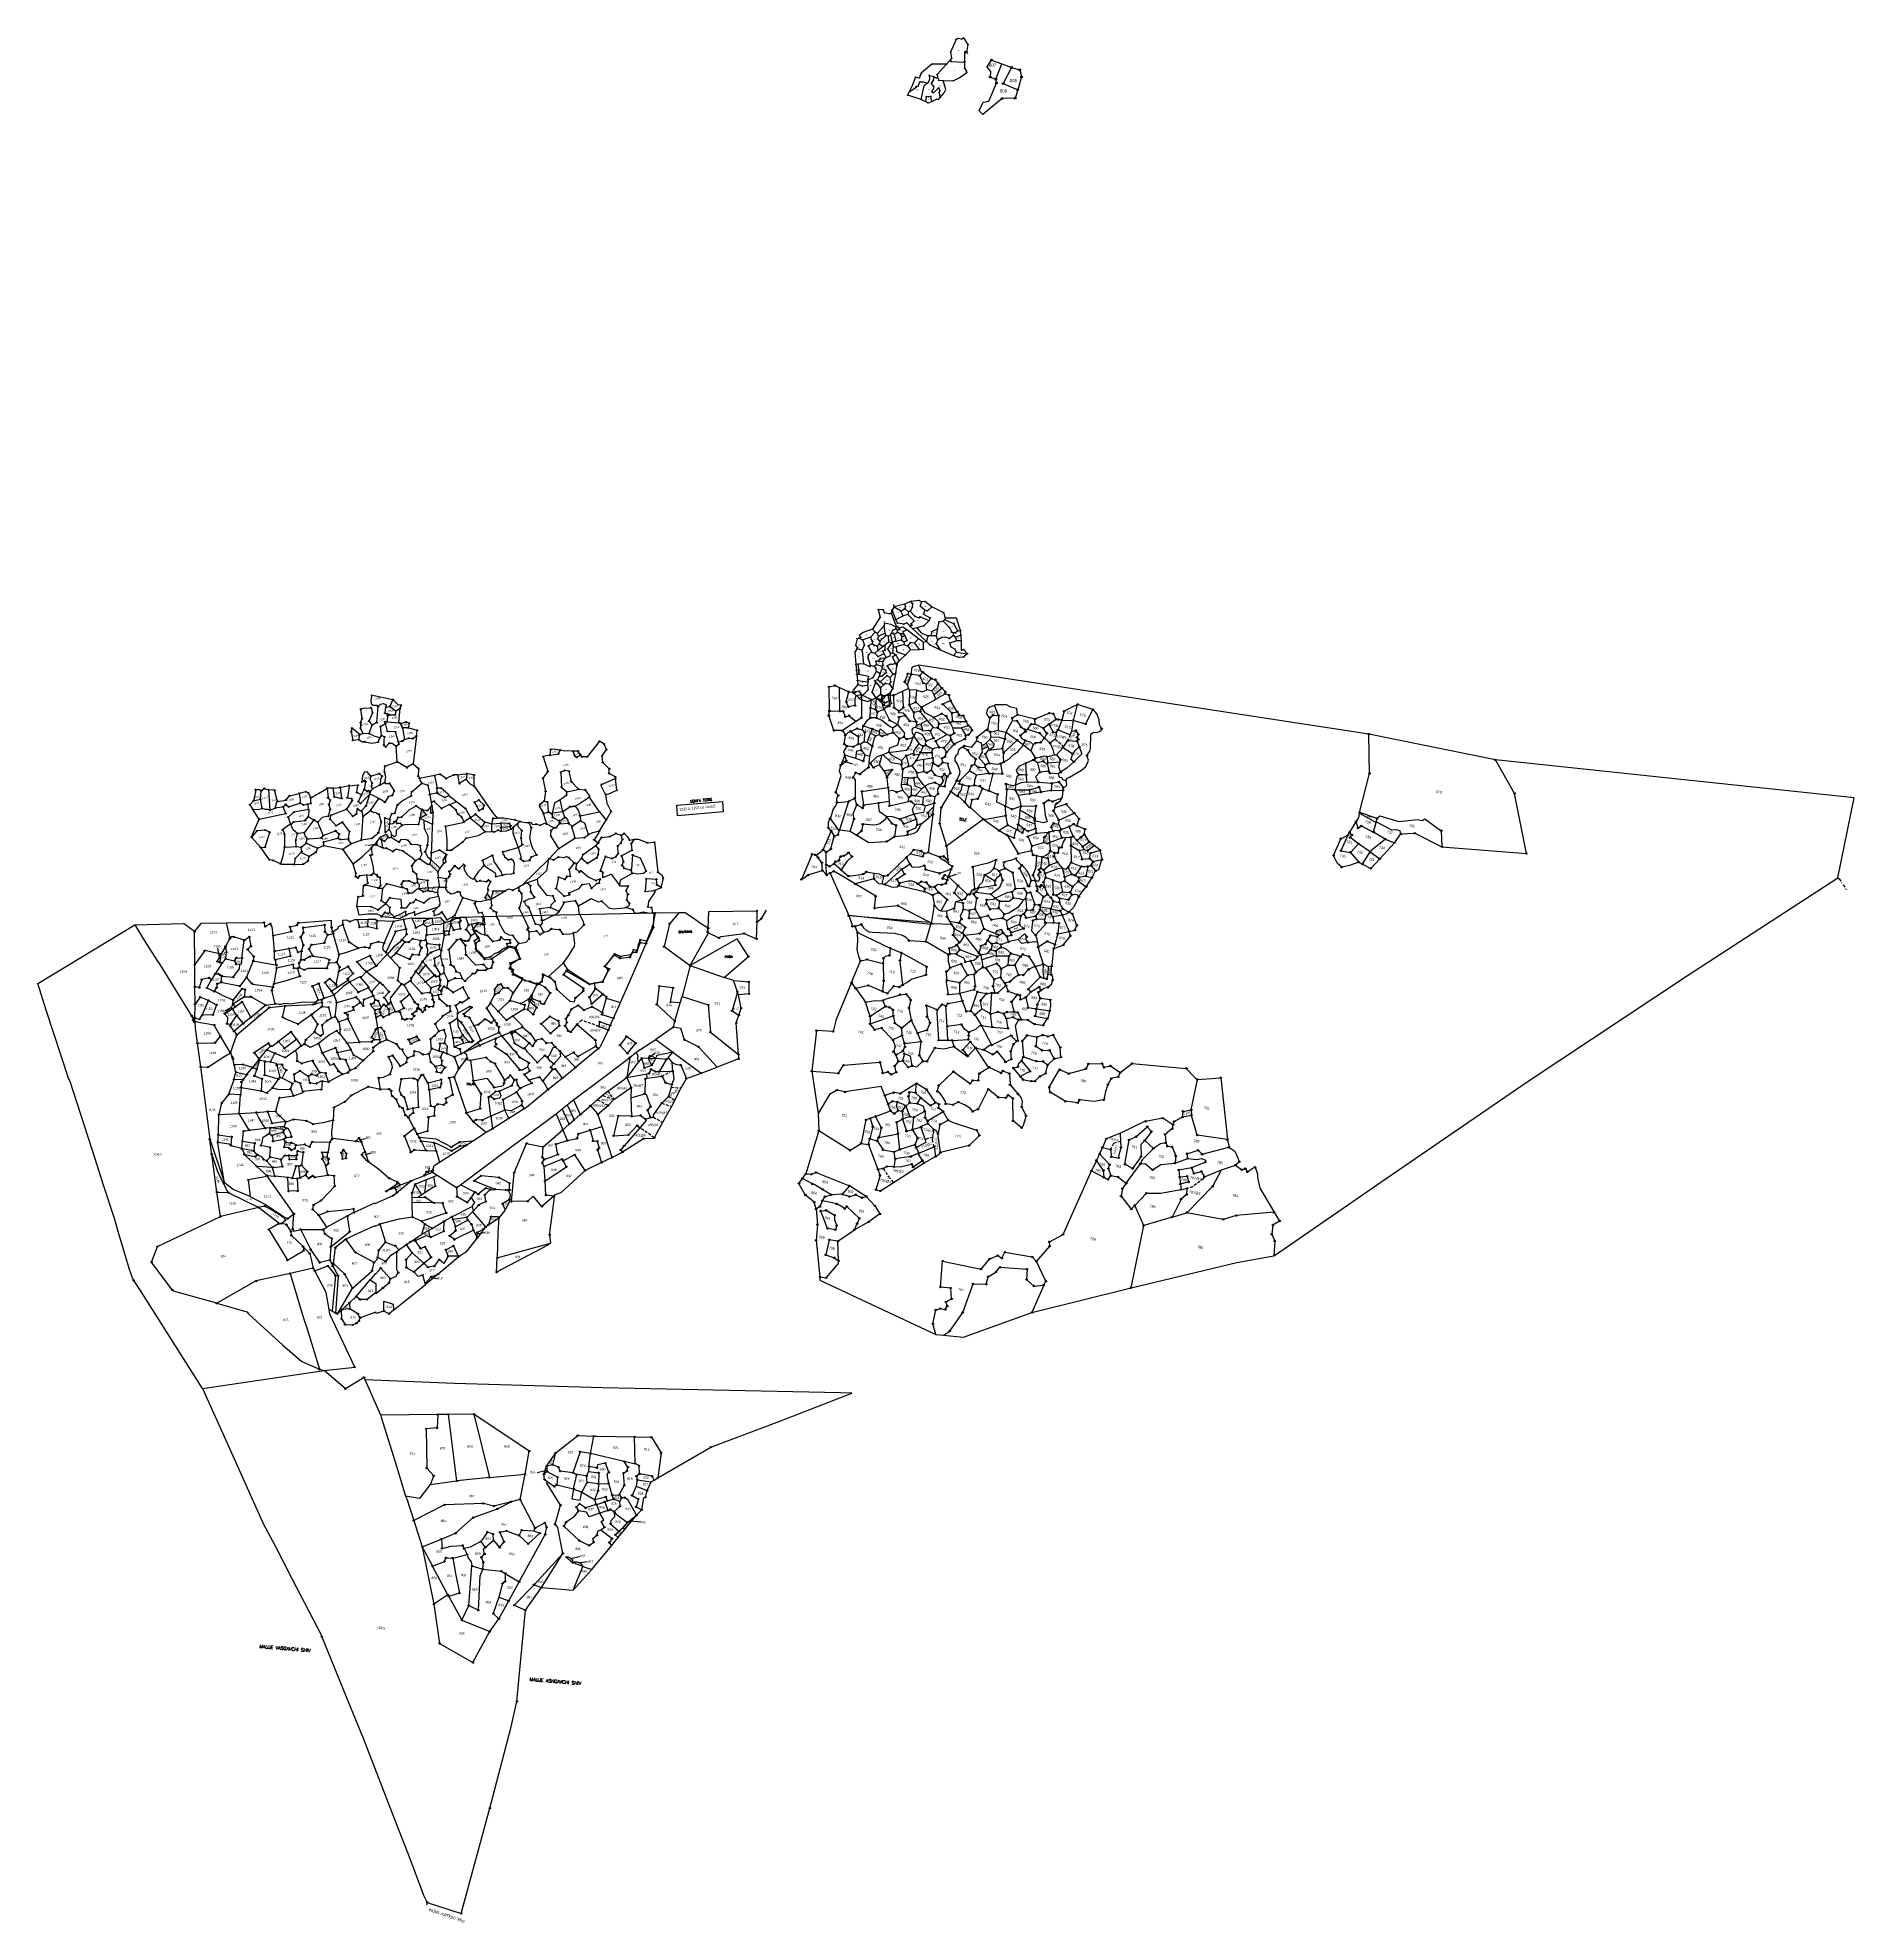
# Model space of a CAD drawing. Header units: metres. Extents: x 260190 to 263401, y 2203527 to 2206859.
import ezdxf

# ---------------------------------------------------------------- set-up
doc = ezdxf.new("R2010")
doc.units = ezdxf.units.M
doc.header["$MEASUREMENT"] = 0
doc.linetypes.add('DASHED', pattern=[0.75, 0.5, -0.25])
doc.linetypes.add('DIVIDE', pattern=[1.25, 0.5, -0.25, 0, -0.25, 0, -0.25])
for name, color, linetype in [('OFF', 1, 'Continuous'), ('POLY_PARCEL', 6, 'Continuous'), ('POLY_SUBPARCEL', 6, 'DASHED'), ('POLY_WATER', 4, 'Continuous'), ('SYM_STONE', 1, 'Continuous'), ('TEXT_MAPIN', 7, 'Continuous'), ('TEXT_MAPOUT', 7, 'Continuous'), ('TEXT_PARCEL', 7, 'Continuous'), ('V_BOUND_LINE', 7, 'Continuous'), ('V_DIVIDE_LINE', 7, 'DIVIDE')]:
    doc.layers.add(name, color=color, linetype=linetype)
doc.styles.get("Standard").update_dxf_attribs({"font": 'simplex.shx'})
doc.styles.add('TEXT_MAP', font='', dxfattribs={"height": 1.8})
doc.styles.get('TEXT_MAP').set_extended_font_data('Kruti Dev 050')
doc.dimstyles.get("Standard").update_dxf_attribs({"dimtxt": 0.18, "dimasz": 0.18, "dimexe": 0.18, "dimexo": 0.0625, "dimgap": 0.09, "dimtad": 0, "dimtih": 1, "dimtoh": 1, "dimdec": 4, "dimzin": 0, "dimdsep": 46, "dimtxsty": 'Standard', "dimcen": 0.09, "dimadec": 0, "dimazin": 0, "dimtfac": 1, "dimtdec": 4, "dimtofl": 0, "dimtmove": 0, "dimatfit": 3, "dimfxl": 1, "dimtolj": 1, "dimtzin": 0, "dimarcsym": 0})

msp = doc.modelspace()

# ---------------------------------------------------------------- linework, layer by layer
at = {"layer": 'OFF'}
for p, q in [((261832.9, 2206834.4), (261833.2, 2206835.8)), ((261699, 2205841.2), (261700.4, 2205847.1)), ((261755.9, 2205789.8), (261761.1, 2205791)), ((261688.7, 2205762), (261690, 2205762.8)), ((261746.8, 2205749.5), (261735.8, 2205745.9)), ((262543, 2205627.4), (261746.8, 2205749.5)), ((261668.8, 2205747), (261671.7, 2205744.2)), ((260779.8, 2205697), (260818.1, 2205688.5)), ((261664.2, 2205688), (261646.1, 2205696.9)), ((261612.5, 2205633.8), (261617.7, 2205625.6)), ((263401.1, 2205514.6), (262766.8, 2205581.8)), ((260581.7, 2205477), (260570.7, 2205494)), ((260747.9, 2205398.4), (260729.7, 2205423.8)), ((261566.5, 2205413.6), (261578.3, 2205422.8)), ((261577.3, 2205386.4), (261584.5, 2205378.4)), ((260754.2, 2205322.8), (260757.5, 2205307.3)), ((260190.2, 2205186.6), (260361.8, 2205290.2)), ((260361.8, 2205290.2), (260447.6, 2205292.5)), ((260479.4, 2205293.3), (260523.5, 2205294.1)), ((260523.5, 2205294.1), (260590.3, 2205294.4)), ((260650.7, 2205293.9), (260709.7, 2205298.6)), ((260729.6, 2205298.7), (260735.3, 2205299.4)), ((260750.6, 2205299.5), (260755.2, 2205299.5)), ((260755.2, 2205299.5), (260774.4, 2205300.1)), ((260774.4, 2205300.1), (260786.1, 2205300.1)), ((260851.7, 2205302.2), (260880.1, 2205302.2)), ((260880.1, 2205302.2), (260886.6, 2205302.1)), ((260886.6, 2205302.1), (260902, 2205303)), ((260925.2, 2205303.2), (260930.4, 2205303.4)), ((260930.4, 2205303.4), (260935.8, 2205303.6)), ((260935.8, 2205303.6), (260946.5, 2205304)), ((260946.5, 2205304), (260973.9, 2205305)), ((260973.9, 2205305), (261279.5, 2205311.2)), ((261279.5, 2205311.2), (261324, 2205312.3)), ((261324, 2205312.3), (261333.3, 2205312.2)), ((261376.6, 2205313.8), (261461.9, 2205315)), ((260522.6, 2205230), (260538, 2205226.5)), ((260900.3, 2205247.5), (260903.8, 2205244.8)), ((261092.3, 2205198.3), (261119.5, 2205222.9)), ((260465, 2205118.5), (260468.1, 2205118.9)), ((261558.2, 2205031.7), (261569.8, 2204957)), ((261731.9, 2204951.4), (261738.9, 2204950.1)), ((261570.7, 2204926.5), (261547.9, 2204850.2)), ((262241.2, 2204891.6), (262248.4, 2204884.6)), ((260706.6, 2204697.6), (260709.8, 2204691.1)), ((260709.8, 2204691.1), (260711.7, 2204687)), ((261572.5, 2204662.3), (261777.4, 2204566.1)), ((261777.4, 2204566.1), (261791.1, 2204564.9)), ((261791.1, 2204564.9), (261826.4, 2204561.1)), ((260481.4, 2204470.3), (260696.4, 2204502.1)), ((260481.4, 2204470.3), (260696.4, 2204502.1))]:
    msp.add_line(p, q, dxfattribs=at)
at = {"layer": 'POLY_PARCEL'}
for p, q in [((261813.4, 2206855.5), (261803.8, 2206833.4)), ((261816.4, 2206857.1), (261813.4, 2206855.5)), ((261823.4, 2206856.2), (261816.4, 2206857.1)), ((261827, 2206858.3), (261823.4, 2206856.2)), ((261834.7, 2206846.6), (261827, 2206858.3)), ((261802.6, 2206818.1), (261796.6, 2206811.7)), ((261803.2, 2206819.2), (261802.6, 2206818.1)), ((261805.4, 2206822.5), (261803.2, 2206819.2)), ((261803.2, 2206819.2), (261804.5, 2206816.7)), ((261803.8, 2206833.4), (261805.4, 2206822.5)), ((261804.5, 2206816.7), (261825.7, 2206815.6)), ((261825.7, 2206815.6), (261829, 2206816.9)), ((261828.9, 2206804.6), (261829, 2206816.9)), ((261829, 2206816.9), (261829.1, 2206831)), ((261832.9, 2206834.4), (261829.1, 2206831)), ((261829.1, 2206834.2), (261832.9, 2206834.4)), ((261829.1, 2206831), (261829.1, 2206834.2)), ((261829.1, 2206834.2), (261829.1, 2206834.2)), ((261833.2, 2206835.8), (261834.7, 2206846.6)), ((261867.8, 2206806.5), (261876, 2206818.9)), ((261876, 2206818.9), (261894.1, 2206812.7)), ((261742, 2206788.8), (261735.3, 2206772.6)), ((261748.4, 2206787.3), (261742, 2206788.8)), ((261752, 2206795.8), (261748.4, 2206787.3)), ((261770.7, 2206811.9), (261752, 2206795.8)), ((261764.7, 2206780.1), (261766.8, 2206785.9)), ((261766.8, 2206785.9), (261766.4, 2206791.9)), ((261766.4, 2206791.9), (261773.6, 2206790)), ((261773.3, 2206784.1), (261769.8, 2206778.4)), ((261796.1, 2206811.7), (261770.7, 2206811.9)), ((261773.6, 2206790), (261773.3, 2206784.1)), ((261778.8, 2206787.3), (261773.6, 2206790)), ((261780.5, 2206788.3), (261778.8, 2206787.3)), ((261796, 2206811.1), (261780, 2206793.7)), ((261780, 2206793.7), (261780.3, 2206788.9)), ((261780.3, 2206788.9), (261780.5, 2206788.3)), ((261780.5, 2206788.3), (261782.8, 2206783.5)), ((261782.8, 2206783.5), (261790.4, 2206782.8)), ((261795.5, 2206766.9), (261790.4, 2206782.8)), ((261790.4, 2206782.8), (261808.1, 2206782.5)), ((261796.6, 2206811.7), (261796, 2206811.1)), ((261796.6, 2206811.7), (261796.1, 2206811.7)), ((261808.1, 2206782.5), (261818.9, 2206787.5)), ((261818.9, 2206787.5), (261832.2, 2206796.9)), ((261831.7, 2206800.1), (261828.9, 2206804.6)), ((261832.2, 2206796.9), (261831.7, 2206800.1)), ((261867.8, 2206806.5), (261874.1, 2206799.2)), ((261874.1, 2206799.2), (261873.9, 2206789.2)), ((261873.9, 2206789.2), (261883.6, 2206785.3)), ((261883.6, 2206785.3), (261894.1, 2206812.7)), ((261884.9, 2206778.6), (261883.6, 2206785.3)), ((261894.1, 2206812.7), (261911.5, 2206806.1)), ((261911.5, 2206806.1), (261896.5, 2206777.5)), ((261911.5, 2206806.1), (261926.1, 2206802)), ((261929, 2206789.3), (261922.3, 2206766.5)), ((261926.1, 2206802), (261929, 2206789.3)), ((261727.9, 2206756.9), (261730.7, 2206762.8)), ((261752, 2206749.5), (261727.9, 2206756.9)), ((261735.3, 2206772.6), (261730.7, 2206762.8)), ((261730.7, 2206762.8), (261742.3, 2206770.4)), ((261742.3, 2206770.4), (261743.1, 2206772.7)), ((261742.3, 2206770.4), (261742.3, 2206770.4)), ((261743.1, 2206772.7), (261746.2, 2206772.9)), ((261746.2, 2206772.9), (261749.5, 2206780.6)), ((261749.5, 2206780.6), (261750.6, 2206780.7)), ((261750.6, 2206780.7), (261755.2, 2206780.5)), ((261752, 2206749.5), (261757.3, 2206773.8)), ((261752, 2206749.5), (261759.5, 2206745.7)), ((261755.2, 2206780.5), (261762.5, 2206778.3)), ((261757.3, 2206773.8), (261762.5, 2206778.3)), ((261760.7, 2206754.9), (261759.5, 2206745.7)), ((261764.7, 2206754.2), (261760.7, 2206754.9)), ((261762.5, 2206778.3), (261764.7, 2206780.1)), ((261768.8, 2206754.9), (261764.7, 2206754.2)), ((261770.7, 2206745.7), (261768.8, 2206754.9)), ((261769.8, 2206778.4), (261770.2, 2206776.4)), ((261770.2, 2206776.4), (261771.5, 2206774.5)), ((261773.5, 2206769.7), (261770.7, 2206763.1)), ((261770.7, 2206763.1), (261772, 2206762)), ((261770.7, 2206745.7), (261779, 2206749.9)), ((261771.5, 2206774.5), (261774.3, 2206772)), ((261772, 2206762), (261774.4, 2206761.8)), ((261774.3, 2206772), (261773.5, 2206769.7)), ((261774.4, 2206761.8), (261782.5, 2206770)), ((261779, 2206749.9), (261782, 2206749.3)), ((261782, 2206749.3), (261784.8, 2206752.4)), ((261782.5, 2206770), (261784.9, 2206765.1)), ((261784.9, 2206765.1), (261783.4, 2206762)), ((261783.4, 2206762), (261784.8, 2206752.4)), ((261784.8, 2206752.4), (261792.4, 2206761)), ((261792.4, 2206761), (261795.5, 2206766.9)), ((261894.9, 2206751), (261861, 2206722.9)), ((261871.6, 2206746.6), (261884.9, 2206778.6)), ((261917.8, 2206751.9), (261894.9, 2206751)), ((261896.5, 2206777.5), (261922.3, 2206766.5)), ((261922.3, 2206766.5), (261917.8, 2206751.9)), ((261759.5, 2206745.7), (261764.1, 2206743.3)), ((261764.1, 2206743.3), (261770.7, 2206745.7)), ((261854.1, 2206729.3), (261861.4, 2206744.9)), ((261861, 2206722.9), (261854.1, 2206729.3)), ((261861.4, 2206744.9), (261871.6, 2206746.6)), ((261704.2, 2205852.2), (261700.4, 2205847.1)), ((261704.2, 2205852.2), (261703.5, 2205856.9)), ((261722.4, 2205857.4), (261704.2, 2205852.2)), ((261704.2, 2205852.2), (261715.1, 2205846)), ((261715.6, 2205844.9), (261722.9, 2205849.5)), ((261732.6, 2205861.7), (261722.4, 2205857.4)), ((261724.4, 2205854.1), (261722.4, 2205857.4)), ((261722.9, 2205849.5), (261724.4, 2205854.1)), ((261729.6, 2205843.6), (261722.9, 2205849.5)), ((261736, 2205851.1), (261732.2, 2205845.1)), ((261748, 2205863.7), (261732.6, 2205861.7)), ((261732.6, 2205861.7), (261736.4, 2205857.9)), ((261736.4, 2205857.9), (261736, 2205851.1)), ((261752.2, 2205861.4), (261748, 2205863.7)), ((261752.2, 2205861.4), (261750.1, 2205854)), ((261750.1, 2205854), (261758.1, 2205846.9)), ((261758.2, 2205861.7), (261752.2, 2205861.4)), ((261770.3, 2205852.4), (261758.2, 2205861.7)), ((261762.9, 2205845.6), (261770.3, 2205852.4)), ((261791.6, 2205841.8), (261770.3, 2205852.4)), ((261679.2, 2205834.3), (261665.9, 2205813.1)), ((261674.2, 2205805.6), (261686, 2205818.1)), ((261684.6, 2205847.1), (261675.9, 2205847.7)), ((261675.9, 2205847.7), (261679.2, 2205834.3)), ((261687, 2205841.9), (261684.6, 2205847.1)), ((261687.3, 2205823.5), (261686, 2205818.1)), ((261686, 2205818.1), (261687.7, 2205805.7)), ((261696, 2205840.1), (261687, 2205841.9)), ((261698.4, 2205821.3), (261687.3, 2205823.5)), ((261699, 2205841.2), (261696, 2205840.1)), ((261707.7, 2205816.8), (261698.4, 2205821.3)), ((261706.3, 2205813.4), (261707.7, 2205816.8)), ((261706.9, 2205830.3), (261719.8, 2205836.7)), ((261707.7, 2205816.8), (261707.6, 2205818.8)), ((261715.1, 2205846), (261715.6, 2205844.9)), ((261719.8, 2205836.7), (261715.6, 2205844.9)), ((261728.2, 2205839.2), (261719.8, 2205836.7)), ((261729.6, 2205843.6), (261728.2, 2205839.2)), ((261728.2, 2205839.2), (261739.4, 2205827.5)), ((261732.2, 2205845.1), (261729.6, 2205843.6)), ((261732.2, 2205845.1), (261740.7, 2205835.8)), ((261735.5, 2205820.1), (261732.3, 2205818.3)), ((261739.4, 2205827.5), (261733.8, 2205822.4)), ((261733.8, 2205822.4), (261735.5, 2205820.1)), ((261744.2, 2205815.6), (261737.2, 2205813.6)), ((261740.7, 2205835.8), (261747.7, 2205832.9)), ((261756.4, 2205818.9), (261744.2, 2205815.6)), ((261744.2, 2205815.6), (261751.4, 2205807)), ((261747.7, 2205832.9), (261749.9, 2205834.8)), ((261749.9, 2205834.8), (261765.6, 2205828.3)), ((261758.1, 2205846.9), (261755.7, 2205839.8)), ((261755.7, 2205839.8), (261767.7, 2205833)), ((261765.6, 2205828.3), (261756.4, 2205818.9)), ((261758.1, 2205846.9), (261762.9, 2205845.6)), ((261767.7, 2205833), (261765.6, 2205828.3)), ((261780.7, 2205813.3), (261783.4, 2205826)), ((261783.4, 2205826), (261790.4, 2205826.9)), ((261793.6, 2205829.4), (261790.4, 2205826.9)), ((261790.4, 2205826.9), (261801.7, 2205815.8)), ((261794.9, 2205832.6), (261791.6, 2205841.8)), ((261793.6, 2205829.4), (261794.9, 2205832.6)), ((261809.4, 2205822.6), (261793.6, 2205829.4)), ((261813.9, 2205832.6), (261794.9, 2205832.6)), ((261801.7, 2205815.8), (261805.7, 2205807.7)), ((261816.6, 2205810.3), (261809.4, 2205822.6)), ((261821.4, 2205810.4), (261813.9, 2205832.6)), ((261638.4, 2205796.2), (261635.8, 2205784.4)), ((261635.8, 2205784.4), (261639.2, 2205780.5)), ((261642.1, 2205797), (261638.4, 2205796.2)), ((261645.5, 2205798.5), (261642.1, 2205797)), ((261642.1, 2205797), (261648, 2205794)), ((261649.2, 2205807.4), (261642.4, 2205801.8)), ((261642.4, 2205801.8), (261645.5, 2205798.5)), ((261651.4, 2205784.7), (261646.7, 2205776)), ((261648, 2205794), (261661.1, 2205798.9)), ((261648, 2205794), (261651.4, 2205784.7)), ((261665.9, 2205813.1), (261649.2, 2205807.4)), ((261664.9, 2205786.8), (261658.1, 2205783.3)), ((261658.1, 2205783.3), (261663.9, 2205772.7)), ((261661.1, 2205798.9), (261662.4, 2205799)), ((261670.5, 2205807.6), (261662.4, 2205799)), ((261662.4, 2205799), (261663.6, 2205795)), ((261663.6, 2205795), (261665.7, 2205791.4)), ((261665.7, 2205791.4), (261664.9, 2205786.8)), ((261669.2, 2205784), (261664.9, 2205786.8)), ((261670.5, 2205807.6), (261665.9, 2205813.1)), ((261673.8, 2205782.9), (261669.2, 2205784)), ((261674.2, 2205805.6), (261670.5, 2205807.6)), ((261677.9, 2205787.2), (261673.8, 2205782.9)), ((261673.8, 2205782.9), (261675.3, 2205775)), ((261676.5, 2205800.5), (261674.2, 2205805.6)), ((261675, 2205795.7), (261676.5, 2205800.5)), ((261678.9, 2205791.9), (261675, 2205795.7)), ((261675.3, 2205775), (261683.8, 2205782.2)), ((261676.5, 2205800.5), (261687.7, 2205805.7)), ((261678.9, 2205791.9), (261677.9, 2205787.2)), ((261677.9, 2205787.2), (261683.8, 2205782.2)), ((261689.2, 2205801.8), (261678.9, 2205791.9)), ((261683.8, 2205782.2), (261685.5, 2205783.6)), ((261685.5, 2205783.6), (261694.3, 2205791.1)), ((261687.9, 2205782.7), (261685.5, 2205783.6)), ((261687.7, 2205805.7), (261689.2, 2205801.8)), ((261687.9, 2205777.1), (261687.9, 2205782.7)), ((261689.2, 2205801.8), (261694.2, 2205801.1)), ((261700.7, 2205790.2), (261692.5, 2205778.1)), ((261694.2, 2205801.1), (261697.7, 2205802.2)), ((261694.3, 2205791.1), (261694.2, 2205801.1)), ((261696.5, 2205789.1), (261694.3, 2205791.1)), ((261700.7, 2205790.2), (261696.5, 2205789.1)), ((261697.7, 2205802.2), (261699.3, 2205805.8)), ((261697.7, 2205802.2), (261700.7, 2205790.2)), ((261699.3, 2205805.8), (261701.8, 2205811.3)), ((261699.3, 2205805.8), (261704.2, 2205804.4)), ((261706.8, 2205791.8), (261700.7, 2205790.2)), ((261700.7, 2205790.2), (261702.7, 2205781.9)), ((261701.8, 2205811.3), (261706.3, 2205813.4)), ((261704.2, 2205804.4), (261709.8, 2205807.4)), ((261704.2, 2205804.4), (261706.8, 2205791.8)), ((261710, 2205811.1), (261706.3, 2205813.4)), ((261706.8, 2205791.8), (261716.6, 2205794.2)), ((261721.4, 2205785.9), (261707.6, 2205782)), ((261709.8, 2205807.4), (261710, 2205811.1)), ((261714.7, 2205805.4), (261709.8, 2205807.4)), ((261710, 2205811.1), (261713.5, 2205812.5)), ((261713.5, 2205812.5), (261712.8, 2205814.9)), ((261717.3, 2205800.4), (261714.7, 2205805.4)), ((261714.7, 2205805.4), (261719.9, 2205805.4)), ((261717.7, 2205799.1), (261716.6, 2205794.2)), ((261716.6, 2205794.2), (261721.2, 2205790.4)), ((261717.7, 2205799.1), (261717.3, 2205800.4)), ((261722.9, 2205801.1), (261717.7, 2205799.1)), ((261719.9, 2205805.4), (261720.4, 2205809)), ((261719.9, 2205805.4), (261722.9, 2205801.1)), ((261720.4, 2205809), (261726.3, 2205811.8)), ((261721.2, 2205790.4), (261726.9, 2205792.9)), ((261721.2, 2205790.4), (261721.4, 2205785.9)), ((261721.4, 2205785.9), (261728.3, 2205783.2)), ((261723.2, 2205801.3), (261722.9, 2205801.1)), ((261726.9, 2205792.9), (261723.2, 2205801.3)), ((261728.3, 2205783.2), (261733.1, 2205789.6)), ((261728.3, 2205783.2), (261732.7, 2205776.2)), ((261733.1, 2205789.6), (261740.2, 2205788.7)), ((261740.2, 2205788.7), (261747.3, 2205796.1)), ((261748.8, 2205777.3), (261740.2, 2205788.7)), ((261751.4, 2205807), (261763.3, 2205801.2)), ((261755.7, 2205777.8), (261755.9, 2205789.8)), ((261763.3, 2205801.2), (261761.1, 2205791)), ((261761.1, 2205791), (261767, 2205785.5)), ((261769.9, 2205801.1), (261763.3, 2205801.2)), ((261767, 2205785.5), (261785.6, 2205776.6)), ((261769.9, 2205801.1), (261770.3, 2205808.6)), ((261778.2, 2205801), (261769.9, 2205801.1)), ((261770.3, 2205808.6), (261780.7, 2205813.3)), ((261780.7, 2205813.3), (261778.2, 2205801)), ((261781.1, 2205794), (261778.2, 2205801)), ((261781.1, 2205794), (261778.3, 2205787.2)), ((261778.3, 2205787.2), (261785.6, 2205776.6)), ((261788.2, 2205798.4), (261781.1, 2205794)), ((261794.4, 2205799.1), (261788.2, 2205798.4)), ((261801.7, 2205796.3), (261794.4, 2205799.1)), ((261809.2, 2205802.1), (261801.7, 2205796.3)), ((261802.5, 2205788.7), (261814.5, 2205793)), ((261805, 2205781.4), (261802.5, 2205788.7)), ((261805.7, 2205807.7), (261808, 2205807)), ((261808, 2205807), (261812, 2205807.3)), ((261809.2, 2205802.1), (261808, 2205807)), ((261812, 2205798.7), (261809.2, 2205802.1)), ((261812, 2205807.3), (261816.6, 2205810.3)), ((261812, 2205798.7), (261822.1, 2205802.3)), ((261814.5, 2205793), (261812, 2205798.7)), ((261814.5, 2205793), (261822.9, 2205792.9)), ((261816.6, 2205810.3), (261821.4, 2205810.4)), ((261822.1, 2205802.3), (261821.4, 2205810.4)), ((261822.9, 2205792.9), (261822.1, 2205802.3)), ((261823.1, 2205775.5), (261822.9, 2205792.9)), ((261638.6, 2205778.2), (261634.6, 2205772.7)), ((261634.6, 2205772.7), (261636.4, 2205750.7)), ((261640.4, 2205751.1), (261636.4, 2205750.7)), ((261636.4, 2205750.7), (261637.3, 2205740.5)), ((261639.2, 2205780.5), (261638.6, 2205778.2)), ((261646.7, 2205776), (261638.6, 2205778.2)), ((261649.6, 2205752), (261640.4, 2205751.1)), ((261642.4, 2205739.7), (261640.4, 2205751.1)), ((261646.7, 2205776), (261647.2, 2205773.9)), ((261647.2, 2205773.9), (261649.6, 2205752)), ((261649.6, 2205752), (261651.2, 2205751.7)), ((261651.2, 2205751.7), (261661.3, 2205746.7)), ((261657.8, 2205762.2), (261658.6, 2205767.5)), ((261662.1, 2205749), (261657.8, 2205762.2)), ((261658.6, 2205767.5), (261663.9, 2205772.6)), ((261661.3, 2205746.7), (261662.1, 2205749)), ((261668.8, 2205747), (261662.1, 2205749)), ((261663.9, 2205772.6), (261663.9, 2205772.7)), ((261663.9, 2205772.7), (261664.1, 2205772.4)), ((261664.1, 2205772.4), (261669.7, 2205770.3)), ((261672.6, 2205750.4), (261668.8, 2205747)), ((261669.7, 2205770.3), (261675.3, 2205775)), ((261669.7, 2205770.3), (261675.7, 2205764.8)), ((261675.8, 2205756.6), (261670.8, 2205756.2)), ((261670.8, 2205756.2), (261672.6, 2205750.4)), ((261672.6, 2205750.4), (261682.1, 2205747.4)), ((261675.7, 2205764.8), (261686.2, 2205769.7)), ((261679.4, 2205761.4), (261675.8, 2205756.6)), ((261675.8, 2205756.6), (261684, 2205755.6)), ((261688.7, 2205762), (261679.4, 2205761.4)), ((261682.1, 2205747.4), (261684.6, 2205749.6)), ((261683.9, 2205773.9), (261687.9, 2205777.1)), ((261686.2, 2205769.7), (261683.9, 2205773.9)), ((261684, 2205755.6), (261688.7, 2205762)), ((261684.6, 2205749.6), (261684, 2205755.6)), ((261690, 2205762.8), (261686.2, 2205769.7)), ((261696.2, 2205765.2), (261690, 2205762.8)), ((261691.7, 2205748.3), (261696.5, 2205751)), ((261692.5, 2205778.1), (261697.2, 2205770.5)), ((261697.1, 2205769.8), (261696.2, 2205765.2)), ((261696.5, 2205751), (261702.3, 2205751.4)), ((261701.8, 2205770.7), (261697.1, 2205769.8)), ((261697.2, 2205770.5), (261697.1, 2205769.8)), ((261701.3, 2205763.9), (261706.3, 2205767.4)), ((261706.3, 2205752.9), (261701.3, 2205763.9)), ((261701.8, 2205770.7), (261702.7, 2205781.9)), ((261706.3, 2205767.4), (261701.8, 2205770.7)), ((261702.3, 2205751.4), (261706.3, 2205752.9)), ((261702.7, 2205781.9), (261707.6, 2205782)), ((261706.3, 2205767.4), (261708, 2205765.1)), ((261706.3, 2205752.9), (261709, 2205747.5)), ((261707.6, 2205782), (261708.2, 2205773.3)), ((261708, 2205765.1), (261713, 2205757)), ((261708.2, 2205773.3), (261724.1, 2205767.4)), ((261709, 2205747.5), (261710.2, 2205754.3)), ((261710.2, 2205754.3), (261713, 2205757)), ((261713, 2205757), (261724.1, 2205767.4)), ((261724.1, 2205767.4), (261732.7, 2205776.2)), ((261732.7, 2205776.2), (261748.8, 2205777.3)), ((261746.8, 2205749.5), (261751.4, 2205739.4)), ((261748.8, 2205777.3), (261755.7, 2205777.8)), ((261785.6, 2205776.6), (261809.1, 2205766.7)), ((261811.5, 2205777.9), (261805, 2205781.4)), ((261809.1, 2205766.7), (261814.3, 2205772.3)), ((261818.1, 2205763), (261809.1, 2205766.7)), ((261814.3, 2205772.3), (261811.5, 2205777.9)), ((261814.3, 2205772.3), (261833.8, 2205769.1)), ((261826.2, 2205763.4), (261818.1, 2205763)), ((261826.5, 2205777.1), (261823.1, 2205775.5)), ((261833.8, 2205769.1), (261826.2, 2205763.4)), ((261833.8, 2205769.1), (261826.5, 2205777.1)), ((261642.4, 2205739.7), (261637.3, 2205740.5)), ((261637.3, 2205740.5), (261637.9, 2205733.5)), ((261642.4, 2205732.9), (261637.9, 2205733.5)), ((261637.9, 2205733.5), (261639.2, 2205722.2)), ((261639.2, 2205722.2), (261657.6, 2205719.6)), ((261639.2, 2205722.2), (261640, 2205715.1)), ((261642.4, 2205732.9), (261642.4, 2205739.7)), ((261658.6, 2205729.2), (261642.4, 2205732.9)), ((261657.6, 2205719.6), (261657, 2205713.3)), ((261657.7, 2205721.2), (261657.6, 2205719.6)), ((261657.9, 2205723.4), (261657.7, 2205721.2)), ((261657.9, 2205723.4), (261658.6, 2205729.2)), ((261666, 2205726.9), (261657.9, 2205723.4)), ((261665.1, 2205701.9), (261671.3, 2205719.1)), ((261671.8, 2205737.1), (261666, 2205726.9)), ((261674.8, 2205724.1), (261669.6, 2205721.5)), ((261669.6, 2205721.5), (261671.3, 2205719.1)), ((261671.3, 2205719.1), (261679.7, 2205709)), ((261672.7, 2205737.9), (261671.7, 2205744.2)), ((261672.7, 2205737.9), (261671.8, 2205737.1)), ((261679.1, 2205734.2), (261672.7, 2205737.9)), ((261677.7, 2205729.5), (261674.8, 2205724.1)), ((261674.8, 2205724.1), (261679.1, 2205719.8)), ((261677.7, 2205729.5), (261679.1, 2205734.2)), ((261681.9, 2205729.6), (261677.7, 2205729.5)), ((261679.1, 2205734.2), (261682.4, 2205742.3)), ((261679.1, 2205719.8), (261691.4, 2205731.2)), ((261679.1, 2205719.8), (261680.4, 2205719.1)), ((261680.4, 2205719.1), (261685.3, 2205714.4)), ((261690.1, 2205735.7), (261681.9, 2205729.6)), ((261683.4, 2205743.2), (261682.1, 2205747.4)), ((261682.4, 2205742.3), (261683.4, 2205743.2)), ((261683.4, 2205743.2), (261688.9, 2205740.9)), ((261685.3, 2205714.4), (261688.5, 2205717.6)), ((261688.5, 2205717.6), (261696, 2205715.5)), ((261688.9, 2205740.9), (261690.1, 2205735.7)), ((261691.4, 2205731.2), (261696.8, 2205727.8)), ((261702.4, 2205733.4), (261691.7, 2205748.3)), ((261696, 2205715.5), (261698, 2205719.2)), ((261696, 2205715.5), (261701.7, 2205707.3)), ((261696.8, 2205727.8), (261702.4, 2205733.4)), ((261698, 2205719.2), (261696.8, 2205727.8)), ((261701.7, 2205707.3), (261707.2, 2205735.1)), ((261702.4, 2205733.4), (261703.3, 2205734.3)), ((261703.3, 2205734.3), (261707.2, 2205735.1)), ((261707.2, 2205735.1), (261709, 2205747.5)), ((261727.9, 2205734.1), (261722.3, 2205719.8)), ((261722.3, 2205719.8), (261727.3, 2205714.1)), ((261727.3, 2205714.1), (261734.2, 2205733.1)), ((261734.2, 2205733.1), (261727.9, 2205734.1)), ((261734.2, 2205733.1), (261735.8, 2205745.9)), ((261749.3, 2205730.8), (261734.2, 2205733.1)), ((261749.3, 2205730.8), (261754.9, 2205736.8)), ((261755.4, 2205717.6), (261749.3, 2205730.8)), ((261751.4, 2205739.4), (261754.9, 2205736.8)), ((261754.9, 2205736.8), (261770, 2205725.7)), ((261760.3, 2205715.7), (261755.4, 2205717.6)), ((261770, 2205725.7), (261760.3, 2205715.7)), ((261761.8, 2205705.5), (261760.3, 2205715.7)), ((261770, 2205725.7), (261776.7, 2205723.7)), ((261781.7, 2205716.1), (261770.3, 2205703.8)), ((261776.7, 2205723.7), (261781.7, 2205716.1)), ((261788.4, 2205708.8), (261781.7, 2205716.1)), ((260780, 2205693.1), (260779.2, 2205687.5)), ((260779.2, 2205687.5), (260779.5, 2205681.1)), ((260779.8, 2205697), (260780, 2205693.1)), ((260818.1, 2205688.5), (260812.8, 2205676.4)), ((260827.1, 2205679.3), (260818.1, 2205688.5)), ((261589, 2205710.9), (261598.9, 2205713.4)), ((261589.7, 2205668.4), (261589, 2205710.9)), ((261598.9, 2205713.4), (261607.5, 2205709.6)), ((261608.2, 2205668), (261607.5, 2205709.6)), ((261607.5, 2205709.6), (261623.8, 2205702.3)), ((261619.4, 2205684.4), (261623.8, 2205702.3)), ((261623.4, 2205675.8), (261619.4, 2205684.4)), ((261623.8, 2205702.3), (261635.2, 2205701.9)), ((261632.3, 2205706), (261629.7, 2205701.6)), ((261629.7, 2205701.6), (261633.3, 2205699.2)), ((261640, 2205715.1), (261632.3, 2205706)), ((261633.3, 2205699.2), (261633.9, 2205698.8)), ((261633.9, 2205698.8), (261642.5, 2205690.3)), ((261636.4, 2205694.9), (261634.6, 2205689.6)), ((261634.6, 2205689.6), (261634.7, 2205677.9)), ((261635.2, 2205701.9), (261641.8, 2205703.8)), ((261646.1, 2205696.9), (261636.4, 2205694.9)), ((261647.7, 2205712.4), (261640, 2205715.1)), ((261641.8, 2205703.8), (261646.1, 2205696.9)), ((261657.9, 2205705.6), (261642.5, 2205690.3)), ((261642.5, 2205690.3), (261643.8, 2205689)), ((261643.8, 2205689), (261657.1, 2205684.9)), ((261657, 2205713.3), (261647.7, 2205712.4)), ((261657, 2205713.3), (261657.9, 2205705.6)), ((261657.1, 2205684.9), (261671.9, 2205691.5)), ((261664.2, 2205688), (261672.2, 2205691.5)), ((261671.9, 2205691.5), (261665.1, 2205701.9)), ((261672.2, 2205691.5), (261670.8, 2205671.1)), ((261671.9, 2205691.5), (261680.1, 2205697.8)), ((261671.9, 2205691.5), (261686.1, 2205678.5)), ((261680.8, 2205687.2), (261672.2, 2205691.5)), ((261679.7, 2205709), (261685.3, 2205714.4)), ((261679.7, 2205709), (261680.1, 2205697.8)), ((261680.1, 2205697.8), (261687, 2205693.3)), ((261680.8, 2205687.2), (261683.1, 2205695.6)), ((261685.7, 2205672.8), (261680.8, 2205687.2)), ((261683.7, 2205689.7), (261682.7, 2205687)), ((261682.7, 2205687), (261686.9, 2205682.9)), ((261683.1, 2205695.6), (261693.4, 2205696.3)), ((261685.6, 2205691), (261683.7, 2205689.7)), ((261687, 2205693.3), (261685.6, 2205691)), ((261686.9, 2205682.9), (261686.1, 2205678.5)), ((261686.9, 2205682.9), (261697.3, 2205687.1)), ((261687, 2205693.3), (261688.6, 2205695.8)), ((261688.6, 2205695.8), (261697.6, 2205701.3)), ((261693.4, 2205696.3), (261695.7, 2205677.1)), ((261702.7, 2205696), (261693.4, 2205696.3)), ((261697.3, 2205687.1), (261697.6, 2205701.3)), ((261699.5, 2205681.7), (261697.3, 2205687.1)), ((261697.6, 2205701.3), (261701.7, 2205707.3)), ((261719.4, 2205703.5), (261702.7, 2205696)), ((261702.7, 2205696), (261703.7, 2205674.5)), ((261729.6, 2205707.9), (261719.4, 2205703.5)), ((261720.4, 2205674.8), (261719.4, 2205703.5)), ((261727.3, 2205714.1), (261729.6, 2205707.9)), ((261731.3, 2205705.7), (261729.6, 2205707.9)), ((261731.3, 2205705.7), (261730.7, 2205679.1)), ((261730.7, 2205679.1), (261742.1, 2205683.9)), ((261744.3, 2205705), (261731.3, 2205705.7)), ((261742.1, 2205683.9), (261744.3, 2205705)), ((261752.5, 2205675.1), (261742.1, 2205683.9)), ((261744.3, 2205705), (261753.5, 2205702.1)), ((261774.7, 2205686.9), (261752.5, 2205675.1)), ((261753.5, 2205702.1), (261761.8, 2205705.5)), ((261770.3, 2205703.8), (261761.8, 2205705.5)), ((261770.3, 2205703.8), (261773.9, 2205696.9)), ((261773.9, 2205696.9), (261788.4, 2205708.8)), ((261773.9, 2205696.9), (261777.7, 2205689.5)), ((261777.7, 2205689.5), (261774.7, 2205686.9)), ((261777.7, 2205689.5), (261793.9, 2205698.7)), ((261794.5, 2205702.2), (261788.4, 2205708.8)), ((261803.6, 2205686.6), (261790, 2205680.3)), ((261793.9, 2205698.7), (261794.5, 2205702.2)), ((261800.7, 2205696.4), (261793.9, 2205698.7)), ((261803.6, 2205686.6), (261800.7, 2205696.4)), ((261815.4, 2205666.9), (261803.6, 2205686.6)), ((260761, 2205647.9), (260763.7, 2205655)), ((260761.3, 2205671.8), (260765.8, 2205673.2)), ((260763.7, 2205655), (260761.3, 2205671.8)), ((260765.8, 2205673.2), (260779.6, 2205673.9)), ((260781.9, 2205665), (260775.7, 2205650.5)), ((260775.7, 2205650.5), (260781.2, 2205643.8)), ((260779.5, 2205681.1), (260783, 2205678.5)), ((260779.6, 2205673.9), (260781.9, 2205665)), ((260783, 2205678.5), (260789.6, 2205678.4)), ((260789.3, 2205647.9), (260791.9, 2205676.5)), ((260789.6, 2205678.4), (260791.9, 2205676.5)), ((260791.9, 2205676.5), (260796.3, 2205680.5)), ((260796.3, 2205680.5), (260801.3, 2205681.3)), ((260801.3, 2205681.3), (260805.9, 2205679.1)), ((260804.7, 2205646.1), (260804, 2205649.2)), ((260804, 2205649.2), (260808.6, 2205649)), ((260804.1, 2205664.3), (260805.4, 2205674.9)), ((260808.6, 2205663.1), (260804.1, 2205664.3)), ((260805.9, 2205679.1), (260805.4, 2205674.9)), ((260805.4, 2205674.9), (260812.8, 2205676.4)), ((260808.8, 2205660.4), (260808.6, 2205663.1)), ((260808.6, 2205649), (260808.8, 2205660.4)), ((260808.6, 2205649), (260828.7, 2205647.5)), ((260808.8, 2205660.4), (260812.3, 2205661.7)), ((260812.3, 2205661.7), (260822.1, 2205661.7)), ((260812.8, 2205676.4), (260823.2, 2205668.8)), ((260822.1, 2205661.7), (260824.2, 2205669.4)), ((260823.2, 2205668.8), (260824.2, 2205669.4)), ((260824.2, 2205669.4), (260830.9, 2205673.2)), ((260832.6, 2205678.5), (260827.1, 2205679.3)), ((260828.7, 2205647.5), (260830.9, 2205673.2)), ((260830.9, 2205673.2), (260832.6, 2205678.5)), ((260831.7, 2205646.3), (260841.2, 2205649)), ((260841.2, 2205649), (260846.7, 2205646.6)), ((261588.5, 2205660.2), (261589.7, 2205668.4)), ((261597.5, 2205634), (261588.5, 2205660.2)), ((261589.7, 2205668.4), (261608.2, 2205668)), ((261608.2, 2205668), (261613.7, 2205667.9)), ((261613.7, 2205667.9), (261617.6, 2205658.3)), ((261617.6, 2205658.3), (261624.4, 2205660)), ((261634.7, 2205677.9), (261623.4, 2205675.8)), ((261624.4, 2205660), (261636.6, 2205650)), ((261672.4, 2205656.2), (261661.7, 2205656.1)), ((261670.8, 2205671.1), (261662.2, 2205673.4)), ((261670.8, 2205671.1), (261674.4, 2205666.6)), ((261674.4, 2205666.6), (261672.4, 2205656.2)), ((261672.4, 2205656.2), (261682, 2205651.9)), ((261674.4, 2205666.6), (261686.3, 2205671.3)), ((261682, 2205651.9), (261696.9, 2205640.8)), ((261695.7, 2205677.1), (261685.7, 2205672.8)), ((261686.3, 2205671.3), (261685.7, 2205672.8)), ((261686.1, 2205678.5), (261690.4, 2205676.8)), ((261696.3, 2205651.6), (261686.3, 2205671.3)), ((261690.4, 2205676.8), (261699.5, 2205681.7)), ((261709.8, 2205644.4), (261696.3, 2205651.6)), ((261703.7, 2205674.5), (261713, 2205668.8)), ((261712.6, 2205657.4), (261709.8, 2205644.4)), ((261711.9, 2205665), (261713, 2205668.8)), ((261720.3, 2205664.7), (261711.9, 2205665)), ((261723.9, 2205660.1), (261712.6, 2205657.4)), ((261713, 2205668.8), (261720.4, 2205674.8)), ((261723.9, 2205660.1), (261720.3, 2205664.7)), ((261731.4, 2205650.5), (261723.9, 2205660.1)), ((261738.8, 2205665.9), (261730.7, 2205679.1)), ((261743.1, 2205649.3), (261731.4, 2205650.5)), ((261738.8, 2205665.9), (261738.2, 2205657.8)), ((261738.2, 2205657.8), (261743.1, 2205649.3)), ((261750.1, 2205667.8), (261738.8, 2205665.9)), ((261744.5, 2205644.1), (261743.1, 2205649.3)), ((261752.5, 2205675.1), (261750.1, 2205667.8)), ((261750.1, 2205667.8), (261751.5, 2205664.5)), ((261762.5, 2205651.6), (261751.3, 2205645.6)), ((261751.5, 2205664.5), (261762.5, 2205651.6)), ((261758.8, 2205665.1), (261752.5, 2205675.1)), ((261774.1, 2205656.8), (261758.8, 2205665.1)), ((261762.5, 2205651.6), (261772.8, 2205639.4)), ((261788.1, 2205663.5), (261774.1, 2205656.8)), ((261774.1, 2205656.8), (261781.7, 2205649.5)), ((261781.7, 2205649.5), (261783.4, 2205645.6)), ((261796, 2205659.2), (261788.1, 2205663.5)), ((261790, 2205680.3), (261806.1, 2205664.8)), ((261802.9, 2205647.7), (261796, 2205659.2)), ((261802.9, 2205647.7), (261807.5, 2205650)), ((261806.1, 2205664.8), (261815.4, 2205666.9)), ((261807.5, 2205650), (261806.1, 2205664.8)), ((261807.5, 2205650), (261831.2, 2205649.9)), ((261815.4, 2205666.9), (261818.7, 2205661.5)), ((261818.7, 2205661.5), (261826, 2205660)), ((261826, 2205660), (261831.2, 2205649.9)), ((261831.2, 2205649.9), (261834.8, 2205642.9)), ((261868, 2205668.6), (261867.1, 2205664.2)), ((261867.1, 2205664.2), (261868.8, 2205660.5)), ((261869.8, 2205672), (261868, 2205668.6)), ((261872.8, 2205656.5), (261868.7, 2205635.6)), ((261868.8, 2205660.5), (261872.8, 2205656.5)), ((261873.3, 2205674.9), (261869.8, 2205672)), ((261872.8, 2205656.5), (261878.8, 2205661)), ((261881.1, 2205678.2), (261873.3, 2205674.9)), ((261878.8, 2205661), (261888.7, 2205660.3)), ((261883, 2205679), (261881.1, 2205678.2)), ((261888.7, 2205660.3), (261881.1, 2205678.2)), ((261902.6, 2205679.2), (261883, 2205679)), ((261888.7, 2205660.3), (261887.7, 2205634)), ((261901.7, 2205630.9), (261913, 2205651.3)), ((261910.5, 2205675), (261902.6, 2205679.2)), ((261921.1, 2205673), (261910.5, 2205675)), ((261912.6, 2205656), (261922.1, 2205661.6)), ((261913, 2205651.3), (261912.6, 2205656)), ((261913, 2205651.3), (261921, 2205650.8)), ((261921, 2205650.8), (261928.3, 2205639.9)), ((261922.1, 2205661.6), (261921.1, 2205673)), ((261952.8, 2205653.8), (261922.1, 2205661.6)), ((261978.3, 2205664.5), (261952.8, 2205653.8)), ((261953.3, 2205645.1), (261952.8, 2205653.8)), ((261977.4, 2205644.9), (261990.1, 2205653.9)), ((261985.6, 2205663.5), (261978.3, 2205664.5)), ((261990.1, 2205653.9), (261985.6, 2205663.5)), ((261994.3, 2205653.2), (261990.1, 2205653.9)), ((262000.1, 2205652.2), (261993.6, 2205634.9)), ((262000.1, 2205652.2), (261994.3, 2205653.2)), ((262004.4, 2205667.8), (262000.1, 2205652.2)), ((262000.1, 2205652.2), (262020.9, 2205651.8)), ((262028.2, 2205679.9), (262004.4, 2205667.8)), ((262018.1, 2205632.4), (262020.9, 2205651.8)), ((262020.9, 2205651.8), (262028.2, 2205679.9)), ((262020.9, 2205651.8), (262042.5, 2205645.4)), ((262055.3, 2205671.1), (262028.2, 2205679.9)), ((262042.5, 2205645.4), (262055.3, 2205671.1)), ((262060.5, 2205665.8), (262055.3, 2205671.1)), ((262062.8, 2205662), (262060.5, 2205665.8)), ((262066.6, 2205652.8), (262062.8, 2205662)), ((262067.2, 2205644.2), (262066.6, 2205652.8)), ((260745.6, 2205638.1), (260744.1, 2205631.8)), ((260744.1, 2205631.8), (260747, 2205616.5)), ((260759.3, 2205626.6), (260745.6, 2205638.1)), ((260747, 2205616.5), (260757.8, 2205617.9)), ((260757.8, 2205617.9), (260759.3, 2205626.6)), ((260757.8, 2205617.9), (260763.5, 2205613.9)), ((260759.3, 2205626.6), (260763.2, 2205628.2)), ((260760.7, 2205638.1), (260761.7, 2205643.6)), ((260764.6, 2205629.4), (260760.7, 2205638.1)), ((260761.7, 2205643.6), (260761, 2205647.9)), ((260763.2, 2205628.2), (260764.6, 2205629.4)), ((260764.6, 2205629.4), (260776.2, 2205628.4)), ((260776.2, 2205628.4), (260781.2, 2205643.8)), ((260784.7, 2205623.6), (260776.2, 2205628.4)), ((260781.2, 2205643.8), (260789.3, 2205647.9)), ((260795.1, 2205621), (260784.7, 2205623.6)), ((260791.9, 2205613.3), (260795.1, 2205621)), ((260795.1, 2205621), (260798.1, 2205624.9)), ((260796.2, 2205641.1), (260804.7, 2205646.1)), ((260798.1, 2205624.9), (260796.2, 2205641.1)), ((260798.1, 2205624.9), (260803.2, 2205622.5)), ((260802.2, 2205618.2), (260801.8, 2205607.8)), ((260803.2, 2205622.5), (260802.2, 2205618.2)), ((260808.6, 2205632.3), (260804.7, 2205646.1)), ((260822.7, 2205631.4), (260808.6, 2205632.3)), ((260827.7, 2205613.4), (260822.7, 2205631.4)), ((260831.7, 2205646.3), (260828.7, 2205647.5)), ((260834.8, 2205638.7), (260831.7, 2205646.3)), ((260834.6, 2205615.3), (260838.7, 2205618)), ((260834.8, 2205638.7), (260838.7, 2205618)), ((260845.1, 2205638.4), (260834.8, 2205638.7)), ((260838.7, 2205618), (260845.9, 2205620.1)), ((260846.7, 2205646.6), (260845.1, 2205638.4)), ((260860.7, 2205634.1), (260845.1, 2205638.4)), ((260845.9, 2205620.1), (260853, 2205619.7)), ((260853, 2205619.7), (260859.9, 2205624.6)), ((260859.9, 2205624.6), (260854, 2205574.7)), ((260859.9, 2205624.6), (260860.7, 2205634.1)), ((261612.5, 2205633.8), (261597.5, 2205634)), ((261615.9, 2205609.7), (261617.7, 2205625.6)), ((261626.8, 2205632.3), (261640.5, 2205623.2)), ((261640.5, 2205623.2), (261640.3, 2205609.5)), ((261647.4, 2205635), (261651.8, 2205630.3)), ((261649.7, 2205642.1), (261665.3, 2205636.5)), ((261651.8, 2205630.3), (261650.7, 2205613.7)), ((261656.4, 2205612.4), (261662.2, 2205628.9)), ((261665.3, 2205636.5), (261662.2, 2205628.9)), ((261662.2, 2205628.9), (261671.5, 2205624.7)), ((261665.3, 2205636.5), (261677.3, 2205632.2)), ((261668.8, 2205620.9), (261665.3, 2205606)), ((261671.5, 2205624.7), (261668.8, 2205620.9)), ((261671.5, 2205624.7), (261677.3, 2205626.6)), ((261677.3, 2205632.2), (261679.9, 2205636.9)), ((261677.3, 2205632.2), (261677.3, 2205626.6)), ((261677.3, 2205626.6), (261682.3, 2205623.8)), ((261679.9, 2205636.9), (261691.1, 2205626.7)), ((261682.3, 2205623.8), (261691.1, 2205626.7)), ((261691.1, 2205626.7), (261702, 2205630.3)), ((261696.9, 2205640.8), (261701.7, 2205638.4)), ((261701.7, 2205638.4), (261709.8, 2205644.4)), ((261702, 2205630.3), (261701.7, 2205638.4)), ((261702, 2205630.3), (261713.3, 2205619.4)), ((261709.8, 2205644.4), (261722, 2205629.1)), ((261710.5, 2205608.5), (261713.3, 2205619.4)), ((261713.3, 2205619.4), (261721.2, 2205622.6)), ((261722, 2205629.1), (261721.2, 2205622.6)), ((261721.2, 2205622.6), (261726.4, 2205618.7)), ((261726.4, 2205618.7), (261737.2, 2205621.4)), ((261737.2, 2205621.4), (261732.3, 2205608.8)), ((261737.2, 2205638.2), (261735.4, 2205634.8)), ((261735.4, 2205634.8), (261735.8, 2205630.5)), ((261735.8, 2205630.5), (261738.5, 2205623.7)), ((261741.4, 2205638.9), (261737.2, 2205638.2)), ((261737.2, 2205621.4), (261738.5, 2205623.7)), ((261738.5, 2205623.7), (261742.8, 2205631.3)), ((261738.5, 2205623.7), (261747.6, 2205610.9)), ((261741.4, 2205638.9), (261744.5, 2205644.1)), ((261749.8, 2205636.1), (261741.4, 2205638.9)), ((261742.8, 2205631.3), (261753.1, 2205627.6)), ((261744.5, 2205644.1), (261751.3, 2205645.6)), ((261754.5, 2205633.5), (261749.8, 2205636.1)), ((261751.3, 2205645.6), (261754.5, 2205633.5)), ((261753.1, 2205627.6), (261760.1, 2205615.5)), ((261754.5, 2205633.5), (261764.7, 2205634.2)), ((261759.5, 2205607.9), (261760.1, 2205615.5)), ((261760.1, 2205615.5), (261773.6, 2205620.1)), ((261764.7, 2205634.2), (261767.9, 2205633.2)), ((261767.9, 2205633.2), (261772.8, 2205639.4)), ((261773.6, 2205620.1), (261767.9, 2205633.2)), ((261772.8, 2205639.4), (261781, 2205638.8)), ((261797.9, 2205626.5), (261777.3, 2205615)), ((261781, 2205638.8), (261783.4, 2205645.6)), ((261781, 2205638.8), (261797.9, 2205626.5)), ((261783.4, 2205645.6), (261802.9, 2205647.7)), ((261791.5, 2205603.4), (261804.7, 2205617.6)), ((261797.9, 2205626.5), (261803.4, 2205625.2)), ((261807.9, 2205638.8), (261802.9, 2205647.7)), ((261803.4, 2205625.2), (261810.3, 2205629.1)), ((261804.7, 2205617.6), (261803.4, 2205625.2)), ((261810.3, 2205609.4), (261804.7, 2205617.6)), ((261807.9, 2205638.8), (261822.3, 2205638.7)), ((261810.3, 2205629.1), (261807.9, 2205638.8)), ((261829.3, 2205618.9), (261810.3, 2205609.4)), ((261822.3, 2205638.7), (261834.8, 2205642.9)), ((261822.3, 2205638.7), (261830.6, 2205624.9)), ((261830.6, 2205624.9), (261829.3, 2205618.9)), ((261835.3, 2205626.3), (261830.6, 2205624.9)), ((261834.8, 2205642.9), (261837.9, 2205640.9)), ((261841.7, 2205634.4), (261835.3, 2205626.3)), ((261837.9, 2205640.9), (261841.7, 2205634.4)), ((261849.5, 2205615.5), (261840.3, 2205604)), ((261850.4, 2205621.7), (261849.5, 2205615.5)), ((261849.5, 2205615.5), (261857.8, 2205612.1)), ((261866.8, 2205634.2), (261850.4, 2205621.7)), ((261866.6, 2205611.8), (261873.1, 2205618.2)), ((261868.7, 2205635.6), (261866.8, 2205634.2)), ((261873.7, 2205631.6), (261866.8, 2205634.2)), ((261873.1, 2205618.2), (261875.7, 2205622.4)), ((261880.6, 2205610.4), (261873.1, 2205618.2)), ((261875.7, 2205622.4), (261873.7, 2205631.6)), ((261875.9, 2205630.7), (261873.7, 2205631.6)), ((261875.7, 2205622.4), (261889.8, 2205622.3)), ((261887.7, 2205634), (261875.9, 2205630.7)), ((261887.7, 2205634), (261901.7, 2205630.9)), ((261889.8, 2205622.3), (261899.9, 2205618.9)), ((261899.9, 2205618.9), (261895, 2205601.9)), ((261897.5, 2205594.3), (261921.5, 2205616.8)), ((261899.9, 2205618.9), (261901.7, 2205630.9)), ((261901.7, 2205630.9), (261921.5, 2205616.8)), ((261921.5, 2205616.8), (261932, 2205609.3)), ((261936.4, 2205631.8), (261927.2, 2205625.2)), ((261927.2, 2205625.2), (261928.2, 2205620.8)), ((261928.2, 2205620.8), (261935.8, 2205616.3)), ((261928.3, 2205639.9), (261935.5, 2205635.4)), ((261932, 2205609.3), (261935.8, 2205616.3)), ((261935.5, 2205635.4), (261939.8, 2205635.7)), ((261935.5, 2205635.4), (261936.4, 2205631.8)), ((261935.8, 2205616.3), (261944.3, 2205614)), ((261939.8, 2205635.7), (261946.4, 2205645.2)), ((261961, 2205629.3), (261939.8, 2205635.7)), ((261946.4, 2205645.2), (261953.3, 2205645.1)), ((261967.4, 2205637.8), (261953.3, 2205645.1)), ((261969.5, 2205620.1), (261961, 2205629.3)), ((261962.9, 2205612.9), (261969.5, 2205620.1)), ((261967.4, 2205637.8), (261977.4, 2205644.9)), ((261974, 2205628.8), (261967.4, 2205637.8)), ((261969.5, 2205620.1), (261974, 2205628.8)), ((261979.7, 2205611.7), (261969.5, 2205620.1)), ((261977.4, 2205644.9), (261984.8, 2205630.8)), ((261988.8, 2205618.5), (261979.7, 2205611.7)), ((261984.8, 2205630.8), (261989.8, 2205630.5)), ((261990.3, 2205625.4), (261988.8, 2205618.5)), ((261989.8, 2205630.5), (261993.6, 2205634.9)), ((261989.8, 2205630.5), (261990.3, 2205625.4)), ((261993.6, 2205634.9), (262014.8, 2205626.4)), ((262002.8, 2205604), (262011.1, 2205616.1)), ((262011.1, 2205616.1), (262027.4, 2205614.9)), ((262014.8, 2205626.4), (262018.1, 2205632.4)), ((262018.1, 2205632.4), (262025, 2205633.6)), ((262025, 2205633.6), (262029.6, 2205626.8)), ((262029.6, 2205626.8), (262027.1, 2205621.7)), ((262027.1, 2205621.7), (262029.6, 2205618.3)), ((262029.6, 2205618.3), (262027.4, 2205614.9)), ((262051.3, 2205601.8), (262051.8, 2205626)), ((262051.8, 2205626), (262053.4, 2205628.8)), ((262053.4, 2205628.8), (262056.5, 2205630.7)), ((262056.5, 2205630.7), (262061, 2205630.6)), ((262061, 2205630.6), (262067, 2205632.2)), ((262067, 2205632.2), (262070.4, 2205635.2)), ((262070.7, 2205637.1), (262067.2, 2205644.2)), ((262070.4, 2205635.2), (262070.7, 2205637.1)), ((262766.8, 2205581.8), (262543, 2205627.4)), ((262544.2, 2205557.9), (262543, 2205627.4)), ((260763.5, 2205613.9), (260768.1, 2205613.8)), ((260768.1, 2205613.8), (260780.1, 2205611.4)), ((260780.1, 2205611.4), (260791.9, 2205613.3)), ((260801.8, 2205607.8), (260805.6, 2205605)), ((260805.6, 2205605), (260811.6, 2205611.3)), ((260811.6, 2205611.3), (260816.9, 2205611.4)), ((260816.9, 2205611.4), (260823.7, 2205606.4)), ((260823.7, 2205606.4), (260828.3, 2205609.8)), ((260825.7, 2205578.2), (260823.7, 2205606.4)), ((260827.7, 2205613.4), (260834.6, 2205615.3)), ((260828.3, 2205609.8), (260827.7, 2205613.4)), ((261095.2, 2205590.2), (261083.8, 2205587.8)), ((261083.8, 2205587.8), (261091.9, 2205561.6)), ((261096.5, 2205600.4), (261095.2, 2205590.2)), ((261095.2, 2205590.2), (261110.5, 2205592.5)), ((261101.9, 2205601.1), (261096.5, 2205600.4)), ((261113.4, 2205599.1), (261101.9, 2205601.1)), ((261110.5, 2205592.5), (261113.4, 2205599.1)), ((261122.1, 2205597.6), (261113.4, 2205599.1)), ((261126.2, 2205598.1), (261122.1, 2205597.6)), ((261135.9, 2205597.1), (261126.2, 2205598.1)), ((261145.4, 2205597.3), (261135.9, 2205597.1)), ((261135.9, 2205597.1), (261138.9, 2205589.8)), ((261138.9, 2205589.8), (261142.8, 2205586.5)), ((261142.8, 2205586.5), (261149.3, 2205591.1)), ((261149.3, 2205591.1), (261145.4, 2205597.3)), ((261151.8, 2205587.1), (261149.3, 2205591.1)), ((261161.4, 2205587.5), (261151.8, 2205587.1)), ((261183.1, 2205614.7), (261161.4, 2205587.5)), ((261191.2, 2205609.8), (261183.1, 2205614.7)), ((261188, 2205589.2), (261195.4, 2205600.1)), ((261188.8, 2205577.5), (261188, 2205589.2)), ((261195.4, 2205600.1), (261191.2, 2205609.8)), ((261617, 2205590), (261609.6, 2205572.6)), ((261620.4, 2205606.2), (261614.6, 2205596.5)), ((261614.6, 2205596.5), (261617, 2205590)), ((261620.4, 2205606.2), (261615.9, 2205609.7)), ((261619.7, 2205580.3), (261617, 2205590)), ((261636.4, 2205584.6), (261617, 2205590)), ((261632, 2205605.1), (261620.4, 2205606.2)), ((261640.3, 2205609.5), (261632, 2205605.1)), ((261636.4, 2205584.6), (261638.2, 2205598.1)), ((261649.2, 2205579.9), (261636.4, 2205584.6)), ((261638.2, 2205598.1), (261645.9, 2205599)), ((261644.5, 2205609.6), (261640.3, 2205609.5)), ((261650.7, 2205613.7), (261644.5, 2205609.6)), ((261644.5, 2205609.6), (261645.9, 2205599)), ((261645.9, 2205599), (261652.3, 2205591)), ((261652.3, 2205591), (261649.2, 2205579.9)), ((261650.7, 2205613.7), (261656.4, 2205612.4)), ((261652.3, 2205591), (261660.6, 2205588.5)), ((261665.3, 2205606), (261656.4, 2205612.4)), ((261660.6, 2205588.5), (261659.1, 2205576.4)), ((261665.3, 2205606), (261660.6, 2205588.5)), ((261661.8, 2205576), (261674.2, 2205587.9)), ((261674.2, 2205587.9), (261682.6, 2205591)), ((261678.1, 2205573.1), (261682.6, 2205591)), ((261682.6, 2205591), (261683.8, 2205591.4)), ((261683.8, 2205591.4), (261694.4, 2205595.3)), ((261699.1, 2205576.8), (261683.8, 2205591.4)), ((261694.4, 2205595.3), (261696.2, 2205603.2)), ((261698.5, 2205594.7), (261694.4, 2205595.3)), ((261694.4, 2205595.3), (261698.5, 2205591)), ((261696.2, 2205603.2), (261710.5, 2205608.5)), ((261725.1, 2205598.6), (261698.5, 2205594.7)), ((261698.5, 2205591), (261717.2, 2205580.9)), ((261725.4, 2205589.3), (261717.2, 2205580.9)), ((261732.3, 2205608.8), (261725.1, 2205598.6)), ((261738.5, 2205594), (261725.4, 2205589.3)), ((261725.4, 2205589.3), (261729.7, 2205570.6)), ((261747.6, 2205610.9), (261738.3, 2205597.1)), ((261738.3, 2205597.1), (261738.5, 2205594)), ((261738.5, 2205594), (261739.2, 2205590.7)), ((261739.2, 2205590.7), (261748.8, 2205592.1)), ((261748.8, 2205592.1), (261743.1, 2205580.9)), ((261743.1, 2205580.9), (261756.6, 2205583.1)), ((261747.6, 2205610.9), (261755, 2205606.2)), ((261750.4, 2205595.1), (261748.8, 2205592.1)), ((261755, 2205606.2), (261750.4, 2205595.1)), ((261750.4, 2205595.1), (261770.3, 2205594.7)), ((261755, 2205606.2), (261759.5, 2205607.9)), ((261756.2, 2205561.5), (261756.6, 2205583.1)), ((261756.6, 2205583.1), (261771.8, 2205585.5)), ((261759.5, 2205607.9), (261772.4, 2205601.5)), ((261770.6, 2205598.3), (261770.3, 2205594.7)), ((261770.3, 2205594.7), (261771.8, 2205585.5)), ((261772.4, 2205601.5), (261770.6, 2205598.3)), ((261771.8, 2205585.5), (261772.8, 2205578.6)), ((261772.4, 2205601.5), (261776.7, 2205603.2)), ((261776.7, 2205603.2), (261783.2, 2205604.1)), ((261777.3, 2205615), (261783.2, 2205604.1)), ((261783.2, 2205604.1), (261791.5, 2205603.4)), ((261788.3, 2205584.6), (261794.1, 2205587.6)), ((261789.8, 2205577.4), (261788.3, 2205584.6)), ((261791.5, 2205603.4), (261796.4, 2205594.9)), ((261794.1, 2205587.6), (261796.4, 2205594.9)), ((261796.4, 2205594.9), (261810.3, 2205609.4)), ((261813.2, 2205588.9), (261811.3, 2205584.8)), ((261811.3, 2205584.8), (261811.3, 2205580.3)), ((261816.7, 2205591.8), (261813.2, 2205588.9)), ((261817.2, 2205597.6), (261816.7, 2205591.8)), ((261818.3, 2205600.4), (261817.2, 2205597.6)), ((261824.7, 2205604.4), (261818.3, 2205600.4)), ((261828, 2205606.5), (261824.7, 2205604.4)), ((261834.2, 2205599.1), (261824.7, 2205604.4)), ((261840.3, 2205604), (261828, 2205606.5)), ((261839.9, 2205589.9), (261834.2, 2205599.1)), ((261848.2, 2205583.3), (261839.9, 2205589.9)), ((261846.1, 2205574.3), (261848.2, 2205583.3)), ((261859.5, 2205595.3), (261853.9, 2205585.7)), ((261853.9, 2205585.7), (261865.4, 2205573)), ((261857.8, 2205612.1), (261858.6, 2205606.7)), ((261858.6, 2205606.7), (261866.5, 2205611.7)), ((261858.6, 2205606.7), (261859.1, 2205600.4)), ((261859.1, 2205600.4), (261869.3, 2205605.8)), ((261859.1, 2205600.4), (261859.5, 2205595.3)), ((261865.4, 2205592.2), (261871, 2205599.2)), ((261872.4, 2205575.6), (261865.4, 2205592.2)), ((261866.5, 2205611.7), (261866.6, 2205611.8)), ((261866.5, 2205611.7), (261869.3, 2205605.8)), ((261869.3, 2205605.8), (261872, 2205599.9)), ((261871, 2205599.2), (261895, 2205601.9)), ((261871, 2205599.2), (261872, 2205599.9)), ((261872, 2205599.9), (261880.4, 2205605.4)), ((261880.4, 2205605.4), (261880.6, 2205610.4)), ((261895, 2205601.9), (261897.5, 2205594.3)), ((261897.5, 2205594.3), (261896.8, 2205587.7)), ((261896.8, 2205587.7), (261897.3, 2205577.9)), ((261897.3, 2205577.9), (261906.7, 2205583)), ((261906.7, 2205583), (261915.2, 2205591.2)), ((261915.2, 2205591.2), (261922.6, 2205596)), ((261922.6, 2205596), (261926.3, 2205600.8)), ((261926.3, 2205600.8), (261930.6, 2205605.9)), ((261930.6, 2205605.9), (261932, 2205609.3)), ((261932, 2205609.3), (261945.4, 2205597.8)), ((261944.3, 2205614), (261949.5, 2205608.9)), ((261949.5, 2205608.9), (261945.4, 2205597.8)), ((261945.4, 2205597.8), (261953.7, 2205584.7)), ((261949.5, 2205608.9), (261953.7, 2205611.4)), ((261950.1, 2205581.7), (261953.7, 2205584.7)), ((261953.7, 2205611.4), (261955.3, 2205612.4)), ((261953.7, 2205584.7), (261969.9, 2205589.3)), ((261955.3, 2205612.4), (261962.9, 2205612.9)), ((261969.9, 2205589.3), (261974.4, 2205587.4)), ((261974.4, 2205587.4), (261986.7, 2205590.6)), ((261974.4, 2205587.4), (261975, 2205576.4)), ((261979.7, 2205611.7), (261984.6, 2205600.2)), ((261984.6, 2205600.2), (261986.7, 2205590.6)), ((261986.7, 2205590.6), (261991, 2205590.6)), ((261991, 2205590.6), (262002.8, 2205604)), ((261991, 2205590.6), (261997.9, 2205582)), ((262002.8, 2205604), (262019.6, 2205592.6)), ((262016.5, 2205582.5), (262019.6, 2205592.6)), ((262021.6, 2205578.4), (262016.5, 2205582.5)), ((262019.6, 2205592.6), (262024.1, 2205598.5)), ((262035.5, 2205592.8), (262021.6, 2205578.4)), ((262024.1, 2205598.5), (262031.1, 2205604.9)), ((262027.4, 2205614.9), (262031.1, 2205604.9)), ((262031.1, 2205604.9), (262035.5, 2205592.8)), ((262044.6, 2205589.6), (262046.8, 2205593.1)), ((262046, 2205586.2), (262044.6, 2205589.6)), ((262047.2, 2205581.3), (262046, 2205586.2)), ((262046.8, 2205593.1), (262050.1, 2205597.2)), ((262050.1, 2205597.2), (262051.3, 2205601.8)), ((260764.4, 2205553.7), (260763, 2205542.9)), ((260768, 2205559.9), (260764.4, 2205553.7)), ((260772.7, 2205560.7), (260768, 2205559.9)), ((260778.8, 2205553.4), (260772.7, 2205560.7)), ((260778.2, 2205546.4), (260778.8, 2205553.4)), ((260778.8, 2205553.4), (260793.9, 2205557.6)), ((260793.9, 2205557.6), (260798.8, 2205553.3)), ((260798.8, 2205553.3), (260796, 2205547.6)), ((260803.2, 2205560.9), (260804, 2205570.9)), ((260805.7, 2205552), (260803.2, 2205560.9)), ((260803.5, 2205541.8), (260805.7, 2205552)), ((260804, 2205570.9), (260825.7, 2205578.2)), ((260842.9, 2205568.2), (260825.7, 2205578.2)), ((260854, 2205574.7), (260842.9, 2205568.2)), ((260854, 2205574.7), (260863.2, 2205566.7)), ((260863.2, 2205566.7), (260862.5, 2205553.4)), ((260862.5, 2205553.4), (260864.9, 2205550.8)), ((260864.9, 2205550.8), (260865.2, 2205549.1)), ((260891.7, 2205554.2), (260865.2, 2205549.1)), ((260865.2, 2205549.1), (260866, 2205544.9)), ((260901.2, 2205556.4), (260891.7, 2205554.2)), ((260891.7, 2205554.2), (260896, 2205531.7)), ((260912.2, 2205548.9), (260901.2, 2205556.4)), ((260925.9, 2205555.2), (260912.2, 2205548.9)), ((260932.5, 2205555.2), (260925.9, 2205555.2)), ((260932.5, 2205555.2), (260939.7, 2205556.9)), ((260935.6, 2205539.9), (260932.5, 2205555.2)), ((260939.7, 2205556.9), (260948.6, 2205557.5)), ((260948.6, 2205557.5), (260947.2, 2205547)), ((260961.4, 2205555.2), (260948.6, 2205557.5)), ((260961.5, 2205535.4), (260961.4, 2205555.2)), ((261091.9, 2205561.6), (261083.1, 2205549.3)), ((261083.1, 2205549.3), (261088, 2205526.1)), ((261121.3, 2205563.1), (261115, 2205560)), ((261115, 2205560), (261116.1, 2205533.9)), ((261129.4, 2205561.7), (261121.3, 2205563.1)), ((261133.4, 2205543.3), (261129.4, 2205561.7)), ((261200.5, 2205566.3), (261188.8, 2205577.5)), ((261200.3, 2205558.1), (261200.5, 2205566.3)), ((261211.2, 2205551.8), (261200.3, 2205558.1)), ((261211.6, 2205548.4), (261211.2, 2205551.8)), ((261600.8, 2205524.5), (261610.6, 2205554.2)), ((261607.1, 2205561.9), (261609.6, 2205572.6)), ((261610.6, 2205554.2), (261607.1, 2205561.9)), ((261609.6, 2205572.6), (261619.7, 2205580.3)), ((261635.9, 2205559.1), (261631.4, 2205550.9)), ((261631.4, 2205550.9), (261635.1, 2205546.6)), ((261643.5, 2205556.6), (261635.9, 2205559.1)), ((261658.7, 2205568.6), (261643.5, 2205556.6)), ((261659.1, 2205576.4), (261658.7, 2205568.6)), ((261661.8, 2205576), (261659.1, 2205576.4)), ((261667.5, 2205568.3), (261661.8, 2205576)), ((261678.1, 2205573.1), (261667.5, 2205568.3)), ((261686.6, 2205562.5), (261678.1, 2205573.1)), ((261700.2, 2205564.5), (261686.6, 2205562.5)), ((261686.6, 2205562.5), (261691.3, 2205550.7)), ((261691.3, 2205550.7), (261700.2, 2205564.5)), ((261691.3, 2205550.7), (261692.9, 2205532.9)), ((261716.9, 2205573.5), (261699.1, 2205576.8)), ((261717.9, 2205550.8), (261716.3, 2205538.9)), ((261717.2, 2205580.9), (261716.9, 2205573.5)), ((261718.9, 2205565.2), (261716.9, 2205573.5)), ((261718.9, 2205565.2), (261717.9, 2205550.8)), ((261728.8, 2205550.4), (261717.9, 2205550.8)), ((261729.7, 2205570.6), (261718.9, 2205565.2)), ((261726.9, 2205538.6), (261728.8, 2205550.4)), ((261728.8, 2205550.4), (261738.9, 2205550.2)), ((261729.7, 2205570.6), (261735.3, 2205571.5)), ((261743.1, 2205580.9), (261735.3, 2205571.5)), ((261735.3, 2205571.5), (261744.6, 2205559)), ((261738.9, 2205550.2), (261745.5, 2205552.1)), ((261740.9, 2205535.4), (261738.9, 2205550.2)), ((261744.6, 2205559), (261756.2, 2205561.5)), ((261745.5, 2205552.1), (261744.6, 2205559)), ((261755, 2205538.4), (261745.5, 2205552.1)), ((261756.2, 2205561.5), (261761.6, 2205559.2)), ((261761.6, 2205559.2), (261769.2, 2205564.3)), ((261772.3, 2205576.6), (261769.2, 2205564.3)), ((261769.2, 2205564.3), (261776, 2205555.1)), ((261772.8, 2205578.6), (261772.3, 2205576.6)), ((261772.3, 2205576.6), (261781.8, 2205570.7)), ((261776, 2205555.1), (261788.4, 2205551.6)), ((261781.8, 2205570.7), (261789.8, 2205577.4)), ((261788.4, 2205551.6), (261792.8, 2205556.9)), ((261788.4, 2205551.6), (261790.9, 2205544.3)), ((261798.4, 2205575.4), (261789.8, 2205577.4)), ((261792.8, 2205556.9), (261797.8, 2205552.3)), ((261793.4, 2205535.2), (261797.8, 2205552.3)), ((261797.8, 2205552.3), (261803.3, 2205558.3)), ((261803.3, 2205558.3), (261798.4, 2205575.4)), ((261811.3, 2205580.3), (261815.1, 2205575)), ((261818.6, 2205555.2), (261814.3, 2205545.1)), ((261815.1, 2205575), (261817.8, 2205569)), ((261817.8, 2205569), (261819.8, 2205561.3)), ((261819.8, 2205561.3), (261818.6, 2205555.2)), ((261837.4, 2205562.3), (261819.5, 2205544.6)), ((261837.4, 2205562.3), (261841.1, 2205571.7)), ((261849.8, 2205555), (261837.4, 2205562.3)), ((261841.1, 2205571.7), (261846.1, 2205574.3)), ((261846.1, 2205574.3), (261853.1, 2205568.6)), ((261846.3, 2205545.9), (261849.8, 2205555)), ((261871.8, 2205558), (261849.8, 2205555)), ((261853.1, 2205568.6), (261864.1, 2205569.3)), ((261865.4, 2205573), (261864.1, 2205569.3)), ((261864.1, 2205569.3), (261871.8, 2205558)), ((261865.4, 2205573), (261868.4, 2205575.3)), ((261868.4, 2205575.3), (261872.4, 2205575.6)), ((261871.6, 2205527.2), (261878.8, 2205557.7)), ((261871.8, 2205558), (261878.8, 2205557.7)), ((261885.8, 2205573.8), (261872.4, 2205575.6)), ((261878.8, 2205557.7), (261895.2, 2205557.5)), ((261892.5, 2205575.3), (261885.8, 2205573.8)), ((261892.5, 2205575.3), (261897.3, 2205577.9)), ((261895.2, 2205557.5), (261892.5, 2205575.3)), ((261921.1, 2205551.7), (261919.1, 2205544.2)), ((261925.2, 2205570.5), (261919.5, 2205563.9)), ((261919.5, 2205563.9), (261920.6, 2205560.1)), ((261920.6, 2205560.1), (261923.6, 2205556.3)), ((261926.6, 2205556.1), (261921.1, 2205551.7)), ((261923.6, 2205556.3), (261926.6, 2205556.1)), ((261936.3, 2205575.7), (261925.2, 2205570.5)), ((261926.6, 2205556.1), (261930.6, 2205555.9)), ((261930.6, 2205555.9), (261937.4, 2205555.7)), ((261950.1, 2205581.7), (261936.3, 2205575.7)), ((261936.3, 2205575.7), (261937.4, 2205555.7)), ((261937.4, 2205555.7), (261938.1, 2205543.3)), ((261957.1, 2205576.5), (261950.1, 2205581.7)), ((261961.7, 2205560.1), (261954.1, 2205552)), ((261954.1, 2205552), (261958.6, 2205542.5)), ((261967.9, 2205579.4), (261957.1, 2205576.5)), ((261957.1, 2205576.5), (261961.7, 2205560.1)), ((261977.3, 2205561.9), (261961.7, 2205560.1)), ((261975.2, 2205573.4), (261967.9, 2205579.4)), ((261975, 2205576.4), (261996.9, 2205578.2)), ((261975, 2205576.4), (261975.2, 2205573.4)), ((261975.2, 2205573.4), (261975.4, 2205570.8)), ((261975.4, 2205570.8), (261977.3, 2205561.9)), ((261979.3, 2205558.3), (261977.3, 2205561.9)), ((261993.9, 2205557), (261979.3, 2205558.3)), ((261998.1, 2205559.9), (261993.9, 2205557)), ((261993.9, 2205557), (261995.6, 2205551.6)), ((261996.9, 2205578.2), (261994.7, 2205569.7)), ((261994.7, 2205569.7), (261998.1, 2205559.9)), ((261995.6, 2205551.6), (262000.3, 2205550.9)), ((261997.9, 2205582), (261996.9, 2205578.2)), ((262009.3, 2205567.2), (261998.1, 2205559.9)), ((262000.3, 2205550.9), (262001.5, 2205547.4)), ((262008.3, 2205545.6), (262009.3, 2205548.9)), ((262021.6, 2205578.4), (262009.3, 2205567.2)), ((262009.3, 2205548.9), (262014, 2205551.2)), ((262014, 2205551.2), (262035.4, 2205563.5)), ((262035.4, 2205563.5), (262042.2, 2205569.8)), ((262042.2, 2205569.8), (262046.5, 2205577)), ((262046.5, 2205577), (262047.2, 2205581.3)), ((262526.7, 2205489), (262544.2, 2205557.9)), ((262800.5, 2205522.6), (262766.8, 2205581.8)), ((260575.1, 2205525.6), (260571.4, 2205509.6)), ((260575.3, 2205529.2), (260575.1, 2205525.6)), ((260582.9, 2205528.7), (260575.3, 2205529.2)), ((260585.4, 2205527.3), (260582.9, 2205528.7)), ((260584.1, 2205512.3), (260585.4, 2205527.3)), ((260585.4, 2205527.3), (260590.7, 2205531.3)), ((260590.7, 2205531.3), (260598.2, 2205529.1)), ((260609, 2205528.3), (260598.2, 2205529.1)), ((260598.2, 2205529.1), (260600.3, 2205493.1)), ((260614.3, 2205508.5), (260609, 2205528.3)), ((260629, 2205510.9), (260635.1, 2205518.3)), ((260635.1, 2205518.3), (260652.3, 2205522.7)), ((260664.3, 2205525.6), (260652.3, 2205522.7)), ((260652.3, 2205522.7), (260654.3, 2205511.8)), ((260669, 2205523.2), (260664.3, 2205525.6)), ((260672, 2205517.9), (260669, 2205523.2)), ((260672.7, 2205514.9), (260672, 2205517.9)), ((260672.7, 2205514.9), (260682.7, 2205520.8)), ((260682.7, 2205520.8), (260686.5, 2205522.2)), ((260686.5, 2205522.2), (260699.6, 2205529.9)), ((260699.6, 2205529.9), (260701.7, 2205532)), ((260712.4, 2205531.7), (260701.7, 2205532)), ((260701.7, 2205532), (260703.3, 2205515.1)), ((260712.4, 2205531.7), (260724.5, 2205533.3)), ((260714.5, 2205516.4), (260712.4, 2205531.7)), ((260724.5, 2205513.4), (260714.5, 2205516.4)), ((260724.5, 2205533.3), (260740.8, 2205536.8)), ((260724.5, 2205533.3), (260727.4, 2205513.8)), ((260740.5, 2205535.2), (260737.5, 2205514.9)), ((260756.3, 2205537), (260740.5, 2205535.2)), ((260740.8, 2205536.8), (260740.5, 2205535.2)), ((260754.5, 2205524.1), (260756.3, 2205537)), ((260762.5, 2205520.1), (260754.5, 2205524.1)), ((260756.9, 2205508.2), (260762.5, 2205520.1)), ((260775.3, 2205519.7), (260760.8, 2205505)), ((260762.5, 2205520.1), (260767.4, 2205529.8)), ((260763, 2205542.9), (260768.1, 2205545.1)), ((260769.8, 2205543.2), (260767.4, 2205529.8)), ((260767.4, 2205529.8), (260772.5, 2205526.4)), ((260768.1, 2205545.1), (260769.8, 2205543.2)), ((260770.5, 2205500.6), (260777.5, 2205521.1)), ((260772.5, 2205526.4), (260774.7, 2205527.6)), ((260774.7, 2205527.6), (260777.2, 2205524.5)), ((260777.5, 2205521.1), (260775.3, 2205519.7)), ((260777.2, 2205524.5), (260782.1, 2205530.7)), ((260777.5, 2205521.1), (260777.2, 2205524.5)), ((260782, 2205519.8), (260777.5, 2205521.1)), ((260781.4, 2205540.9), (260778.2, 2205546.4)), ((260780.2, 2205535.5), (260781.4, 2205540.9)), ((260782.1, 2205530.7), (260780.2, 2205535.5)), ((260792.9, 2205513.4), (260782, 2205519.8)), ((260782.1, 2205530.7), (260787.1, 2205533.8)), ((260787.1, 2205533.8), (260795.2, 2205537.5)), ((260796, 2205547.6), (260795.2, 2205537.5)), ((260795.2, 2205537.5), (260803.5, 2205541.8)), ((260803.5, 2205541.8), (260805, 2205540.2)), ((260810.3, 2205517), (260803.9, 2205506.9)), ((260805, 2205540.2), (260811.9, 2205540.4)), ((260816.7, 2205519.2), (260810.3, 2205517)), ((260811.9, 2205540.4), (260820.3, 2205527.3)), ((260820.3, 2205527.3), (260816.7, 2205519.2)), ((260834.6, 2205509.7), (260850.4, 2205518.1)), ((260850.4, 2205518.1), (260851.3, 2205525.7)), ((260851.3, 2205525.7), (260869.3, 2205540.6)), ((260866, 2205544.9), (260869.3, 2205540.6)), ((260869.3, 2205540.6), (260879.7, 2205537)), ((260879.7, 2205537), (260883, 2205520.5)), ((260895.9, 2205523.3), (260883, 2205520.5)), ((260883, 2205520.5), (260885.8, 2205506.2)), ((260896, 2205531.7), (260895.5, 2205529.7)), ((260895.5, 2205529.7), (260895.9, 2205523.3)), ((260895.9, 2205523.3), (260909.7, 2205515.5)), ((260903.3, 2205531.9), (260896, 2205531.7)), ((260915.5, 2205521.2), (260903.3, 2205531.9)), ((260909.7, 2205515.5), (260917, 2205519.1)), ((260917, 2205519.1), (260915.5, 2205521.2)), ((260917, 2205519.1), (260930.5, 2205508.5)), ((260944.8, 2205546), (260935.6, 2205539.9)), ((260947.2, 2205547), (260944.8, 2205546)), ((260947.2, 2205547), (260953.3, 2205540.1)), ((260953.3, 2205540.1), (260961.5, 2205535.4)), ((260961.5, 2205535.4), (260994.3, 2205488.6)), ((261088, 2205526.1), (261085.3, 2205509.3)), ((261116.1, 2205533.9), (261125.4, 2205525.2)), ((261124.3, 2205519.2), (261119, 2205514.6)), ((261125.4, 2205525.2), (261124.3, 2205519.2)), ((261125.4, 2205525.2), (261142.6, 2205528.8)), ((261146, 2205530), (261133.4, 2205543.3)), ((261142.6, 2205528.8), (261146, 2205530)), ((261146, 2205530), (261157.8, 2205529)), ((261165.7, 2205516), (261147.8, 2205504.1)), ((261157.8, 2205529), (261165.5, 2205517.8)), ((261165.5, 2205517.8), (261165.7, 2205516)), ((261180.1, 2205493.9), (261165.7, 2205516)), ((261185.9, 2205536.2), (261186.5, 2205538.4)), ((261192.8, 2205523), (261185.9, 2205536.2)), ((261186.5, 2205538.4), (261209.4, 2205548.3)), ((261194.6, 2205520.8), (261192.8, 2205523)), ((261194.6, 2205520.8), (261199.8, 2205522.1)), ((261196.9, 2205504.6), (261194.6, 2205520.8)), ((261199.8, 2205522.1), (261213.8, 2205528.2)), ((261209.4, 2205548.3), (261211.6, 2205548.4)), ((261213.8, 2205528.2), (261211.6, 2205548.4)), ((261605.5, 2205518.9), (261600.8, 2205524.5)), ((261602.6, 2205513.1), (261603.8, 2205516.4)), ((261603.8, 2205516.4), (261605.5, 2205518.9)), ((261634.9, 2205517.6), (261634.2, 2205513.9)), ((261635.1, 2205546.6), (261634.9, 2205517.6)), ((261646.9, 2205526.2), (261692.9, 2205532.9)), ((261650.2, 2205501.6), (261646.9, 2205526.2)), ((261692.9, 2205532.9), (261694.1, 2205526.7)), ((261701.7, 2205527.5), (261694.1, 2205526.7)), ((261694.1, 2205526.7), (261695.1, 2205508.1)), ((261708.4, 2205524.7), (261701.7, 2205527.5)), ((261719.6, 2205527.7), (261708.4, 2205524.7)), ((261716.3, 2205538.9), (261726.9, 2205538.6)), ((261716.3, 2205538.9), (261716.5, 2205535.9)), ((261716.5, 2205535.9), (261719.6, 2205527.7)), ((261719.6, 2205527.7), (261730.2, 2205516)), ((261734.9, 2205534.9), (261726.9, 2205538.6)), ((261729.4, 2205508.1), (261730.2, 2205516)), ((261730.2, 2205516), (261734.7, 2205519)), ((261734.7, 2205519), (261734.9, 2205534.9)), ((261734.7, 2205519), (261741.5, 2205518.9)), ((261752.8, 2205530.5), (261740.9, 2205535.4)), ((261741.5, 2205518.9), (261752.8, 2205530.5)), ((261741.5, 2205518.9), (261755.3, 2205515.9)), ((261752.8, 2205530.5), (261755, 2205532.9)), ((261755.3, 2205515.9), (261754.3, 2205502.9)), ((261758.2, 2205535.2), (261755, 2205538.4)), ((261755, 2205532.9), (261758.2, 2205535.2)), ((261767.8, 2205518.7), (261755.3, 2205515.9)), ((261764.6, 2205538.8), (261758.2, 2205535.2)), ((261758.2, 2205535.2), (261767.8, 2205518.7)), ((261776, 2205541.7), (261764.6, 2205538.8)), ((261767.8, 2205518.7), (261776.3, 2205517.2)), ((261774.8, 2205505.6), (261776.3, 2205517.2)), ((261785.1, 2205536.9), (261776, 2205541.7)), ((261776.3, 2205517.2), (261781.5, 2205521.6)), ((261781.1, 2205530.4), (261785.1, 2205536.9)), ((261781.5, 2205521.6), (261781.1, 2205530.4)), ((261790.9, 2205544.3), (261785.1, 2205536.9)), ((261785.1, 2205536.9), (261788.9, 2205534.7)), ((261788.9, 2205534.7), (261793.4, 2205535.2)), ((261814.3, 2205545.1), (261804.1, 2205525.9)), ((261814.3, 2205545.1), (261819.5, 2205544.6)), ((261818.1, 2205523.7), (261816.3, 2205518.1)), ((261821.7, 2205527.5), (261818.1, 2205523.7)), ((261819.5, 2205544.6), (261819.1, 2205539.6)), ((261819.1, 2205539.6), (261824.4, 2205538.3)), ((261824.4, 2205538.3), (261821.7, 2205527.5)), ((261824.4, 2205538.3), (261836.2, 2205535.6)), ((261836.2, 2205535.6), (261828.7, 2205507.2)), ((261836.2, 2205535.6), (261845.9, 2205537)), ((261845.9, 2205537), (261846.3, 2205545.9)), ((261845.9, 2205537), (261855.6, 2205535.7)), ((261860.4, 2205531.3), (261851.7, 2205512.9)), ((261855.6, 2205535.7), (261860.4, 2205531.3)), ((261860.4, 2205531.3), (261871.6, 2205527.2)), ((261886.8, 2205520.9), (261871.6, 2205527.2)), ((261885.5, 2205507), (261886.8, 2205520.9)), ((261902.9, 2205530), (261900.7, 2205500)), ((261902.9, 2205530), (261901.7, 2205539.3)), ((261901.7, 2205539.3), (261913.8, 2205536.4)), ((261917.8, 2205528.9), (261902.9, 2205530)), ((261913.8, 2205536.4), (261918.6, 2205537.9)), ((261918.6, 2205537.9), (261917.8, 2205528.9)), ((261917.8, 2205528.9), (261918.8, 2205525.9)), ((261917.8, 2205528.9), (261943.1, 2205528.8)), ((261919.1, 2205544.2), (261918.6, 2205537.9)), ((261918.6, 2205537.9), (261928.8, 2205542)), ((261918.8, 2205525.9), (261923.4, 2205519)), ((261943.3, 2205522), (261923.4, 2205519)), ((261923.4, 2205519), (261926.1, 2205510.9)), ((261928.8, 2205542), (261938.1, 2205543.3)), ((261938.1, 2205543.3), (261958.6, 2205542.5)), ((261943.1, 2205528.8), (261960.2, 2205533.9)), ((261943.1, 2205528.8), (261943.3, 2205522)), ((261963.4, 2205525.1), (261943.3, 2205522)), ((261958.6, 2205542.5), (261982.4, 2205540.5)), ((261960.2, 2205533.9), (261963.4, 2205525.1)), ((261981.6, 2205527.8), (261963.4, 2205525.1)), ((261982.4, 2205540.5), (261981.6, 2205527.8)), ((261981.6, 2205527.8), (262002.5, 2205528.1)), ((261982.4, 2205540.5), (261995.2, 2205542.8)), ((261995.2, 2205542.8), (262002.8, 2205532.9)), ((262000.3, 2205514.3), (262001.8, 2205517.2)), ((262001.5, 2205547.4), (262008.3, 2205545.6)), ((262001.8, 2205517.2), (262002.5, 2205528.1)), ((262002.5, 2205528.1), (262002.8, 2205532.9)), ((262002.8, 2205532.9), (262008.2, 2205535.3)), ((262008.2, 2205535.3), (262009, 2205537.8)), ((262009, 2205537.8), (262008.3, 2205545.6)), ((262821.4, 2205416.4), (262800.5, 2205522.6)), ((260571.4, 2205509.6), (260565.2, 2205502.3)), ((260565.2, 2205502.3), (260570.7, 2205494)), ((260570.7, 2205494), (260581.4, 2205494.8)), ((260571.4, 2205509.6), (260584.1, 2205512.3)), ((260581.4, 2205494.8), (260587, 2205496.1)), ((260581.7, 2205477), (260628.7, 2205487)), ((260587, 2205496.1), (260584.1, 2205512.3)), ((260592.7, 2205494.4), (260587, 2205496.1)), ((260597.6, 2205494.1), (260592.7, 2205494.4)), ((260600.3, 2205493.1), (260597.6, 2205494.1)), ((260600.3, 2205493.1), (260610, 2205496.7)), ((260610, 2205496.7), (260613, 2205507.8)), ((260610, 2205496.7), (260613.1, 2205497.8)), ((260613, 2205507.8), (260614.3, 2205508.5)), ((260613.1, 2205497.8), (260624.2, 2205499.1)), ((260614.3, 2205508.5), (260629, 2205510.9)), ((260624.2, 2205499.1), (260628.5, 2205503.1)), ((260628.7, 2205487), (260624.2, 2205499.1)), ((260628.5, 2205503.1), (260634, 2205499.1)), ((260643, 2205489.6), (260632.8, 2205480.9)), ((260634, 2205499.1), (260642.2, 2205502.1)), ((260642.2, 2205502.1), (260653.9, 2205505.2)), ((260668.8, 2205493.9), (260643, 2205489.6)), ((260654.3, 2205511.8), (260653.9, 2205505.2)), ((260653.9, 2205505.2), (260659.8, 2205502.2)), ((260659.8, 2205502.2), (260667, 2205503.8)), ((260667, 2205503.8), (260673, 2205505)), ((260667, 2205503.8), (260668.8, 2205493.9)), ((260669.3, 2205491), (260668.3, 2205481.4)), ((260668.8, 2205493.9), (260669.3, 2205491)), ((260673, 2205505), (260672.7, 2205514.9)), ((260703.7, 2205482.2), (260693.1, 2205479.9)), ((260703.3, 2205515.1), (260703.3, 2205514.2)), ((260703.3, 2205514.2), (260706.9, 2205510.8)), ((260707, 2205494.4), (260703.7, 2205482.2)), ((260706.9, 2205510.8), (260704.7, 2205502.8)), ((260704.7, 2205502.8), (260707, 2205494.4)), ((260706.9, 2205476.8), (260708.5, 2205484.1)), ((260708.5, 2205484.1), (260735.8, 2205494.6)), ((260727.4, 2205513.8), (260724.5, 2205513.4)), ((260745.8, 2205510.1), (260735.8, 2205494.6)), ((260735.8, 2205494.6), (260747.3, 2205482.1)), ((260737.5, 2205514.9), (260744.7, 2205513.5)), ((260744.7, 2205513.5), (260745.8, 2205510.1)), ((260747.3, 2205482.1), (260753.7, 2205486.3)), ((260753.7, 2205486.3), (260755.4, 2205495.3)), ((260755.4, 2205495.3), (260760.2, 2205492.5)), ((260760.8, 2205505), (260756.9, 2205508.2)), ((260760.2, 2205492.5), (260762.5, 2205492)), ((260762.5, 2205492), (260770.5, 2205500.6)), ((260764, 2205488.8), (260762.5, 2205492)), ((260765.5, 2205482.1), (260764, 2205488.8)), ((260765.5, 2205482.1), (260778.4, 2205492.6)), ((260778.4, 2205492.6), (260792.9, 2205513.4)), ((260778.4, 2205492.6), (260784.4, 2205489.1)), ((260784.4, 2205489.1), (260787, 2205489.5)), ((260787, 2205489.5), (260793.4, 2205485.6)), ((260803.9, 2205506.9), (260792.9, 2205513.4)), ((260793.4, 2205485.6), (260797.3, 2205472.4)), ((260811.8, 2205477.1), (260815.9, 2205486.6)), ((260815.9, 2205486.6), (260821.3, 2205487.6)), ((260821.3, 2205487.6), (260826.4, 2205502.3)), ((260826.4, 2205502.3), (260834.6, 2205509.7)), ((260833.1, 2205480.8), (260846.7, 2205493.5)), ((260846.7, 2205493.5), (260859.2, 2205500.7)), ((260859.2, 2205500.7), (260867.8, 2205494.6)), ((260868.1, 2205491.4), (260865.4, 2205478.9)), ((260865.4, 2205478.9), (260876.6, 2205485.1)), ((260867.8, 2205494.6), (260869.6, 2205494.2)), ((260869.6, 2205494.2), (260868.1, 2205491.4)), ((260876.6, 2205485.1), (260869.6, 2205494.2)), ((260869.6, 2205494.2), (260878.9, 2205492.2)), ((260878.9, 2205492.2), (260883.7, 2205497.2)), ((260883.7, 2205497.2), (260886.9, 2205500.5)), ((260883.7, 2205497.2), (260885.1, 2205488.1)), ((260885.1, 2205488.1), (260888.4, 2205488.9)), ((260890.6, 2205508.8), (260885.8, 2205506.2)), ((260885.8, 2205506.2), (260886.9, 2205500.5)), ((260886.9, 2205500.5), (260888.4, 2205488.9)), ((260888.4, 2205488.9), (260888.1, 2205468.3)), ((260903.8, 2205496), (260890.6, 2205508.8)), ((260914.4, 2205501.1), (260903.8, 2205496)), ((260918.2, 2205502.7), (260914.4, 2205501.1)), ((260918.2, 2205502.7), (260930.5, 2205508.5)), ((260929.1, 2205493.6), (260918.2, 2205502.7)), ((260932.9, 2205485.8), (260929.1, 2205493.6)), ((260930.5, 2205508.5), (260946.1, 2205496.1)), ((260939.1, 2205481), (260932.9, 2205485.8)), ((260946.1, 2205496.1), (260955.2, 2205480.1)), ((260955.2, 2205480.1), (260964.2, 2205486.2)), ((260962.4, 2205506.9), (260970, 2205510.9)), ((260970.2, 2205492.2), (260962.4, 2205506.9)), ((260964.2, 2205486.2), (260980.3, 2205472)), ((260970, 2205510.9), (260979.2, 2205501.7)), ((260976.7, 2205495.4), (260970.2, 2205492.2)), ((260979.2, 2205501.7), (260976.7, 2205495.4)), ((260994.3, 2205488.6), (261001.6, 2205479.4)), ((261077.1, 2205500.2), (261078.2, 2205503.4)), ((261083.5, 2205489.5), (261077.1, 2205500.2)), ((261078.2, 2205503.4), (261085.3, 2205509.3)), ((261084, 2205487.4), (261083.5, 2205489.5)), ((261084, 2205487.4), (261092.2, 2205489.4)), ((261090.2, 2205468.4), (261084, 2205487.4)), ((261085.3, 2205509.3), (261091.4, 2205507.1)), ((261091.4, 2205507.1), (261092.2, 2205489.4)), ((261092.2, 2205489.4), (261094.8, 2205489.3)), ((261094.8, 2205489.3), (261099.6, 2205485.3)), ((261100.2, 2205488.1), (261099.6, 2205485.3)), ((261099.6, 2205485.3), (261100.4, 2205480.3)), ((261103.7, 2205505.5), (261099.9, 2205490.1)), ((261099.9, 2205490.1), (261100.2, 2205488.1)), ((261100.2, 2205488.1), (261118.3, 2205490.6)), ((261113.6, 2205511.2), (261103.7, 2205505.5)), ((261119, 2205514.6), (261113.6, 2205511.2)), ((261118.3, 2205490.6), (261113.6, 2205511.2)), ((261118.3, 2205490.6), (261131.6, 2205499.3)), ((261121.7, 2205480.4), (261118.3, 2205490.6)), ((261131.6, 2205499.3), (261136.5, 2205499.7)), ((261136.5, 2205499.7), (261139.9, 2205499.9)), ((261147.8, 2205504.1), (261139.9, 2205499.9)), ((261139.9, 2205499.9), (261145.3, 2205493.2)), ((261145.3, 2205493.2), (261148.7, 2205483.2)), ((261148.7, 2205483.2), (261183.3, 2205490.2)), ((261148.7, 2205483.2), (261149.5, 2205474)), ((261183.3, 2205490.2), (261180.1, 2205493.9)), ((261183.3, 2205490.2), (261194.9, 2205475.4)), ((261194.9, 2205475.4), (261203.8, 2205490.8)), ((261203.8, 2205490.8), (261196.9, 2205504.6)), ((261592.7, 2205481.2), (261596.1, 2205493.9)), ((261596.1, 2205493.9), (261600.2, 2205500)), ((261600.2, 2205500), (261602.5, 2205505)), ((261602.5, 2205505), (261603, 2205506.8)), ((261603, 2205506.8), (261602.6, 2205513.1)), ((261603, 2205506.8), (261623.4, 2205508.5)), ((261623.4, 2205508.5), (261607.3, 2205458)), ((261634.2, 2205513.9), (261623.4, 2205508.5)), ((261631.3, 2205486.3), (261638.2, 2205502.5)), ((261633.2, 2205477.4), (261631.3, 2205486.3)), ((261638.2, 2205502.5), (261634.2, 2205513.9)), ((261638.2, 2205502.5), (261648.2, 2205496.9)), ((261648.2, 2205496.9), (261650.2, 2205501.6)), ((261676.5, 2205505.4), (261650.2, 2205501.6)), ((261695.1, 2205508.1), (261676.5, 2205505.4)), ((261678.1, 2205490.3), (261676.5, 2205505.4)), ((261689.8, 2205481.8), (261678.1, 2205490.3)), ((261695.1, 2205508.1), (261695.5, 2205500.8)), ((261695.5, 2205500.8), (261729.4, 2205508.1)), ((261739, 2205485.9), (261714.6, 2205477)), ((261733.7, 2205508.5), (261729.4, 2205508.1)), ((261740.4, 2205502.4), (261733.7, 2205508.5)), ((261736.2, 2205494.3), (261740.4, 2205502.4)), ((261739, 2205485.9), (261736.2, 2205494.3)), ((261755.9, 2205488.8), (261739, 2205485.9)), ((261739, 2205485.9), (261742.6, 2205476.9)), ((261740.4, 2205502.4), (261744, 2205504.2)), ((261744, 2205504.2), (261754.3, 2205502.9)), ((261754.3, 2205502.9), (261758.9, 2205500.5)), ((261758.9, 2205500.5), (261755.9, 2205488.8)), ((261758.9, 2205500.5), (261774.8, 2205505.6)), ((261774.1, 2205499.5), (261763.5, 2205488.6)), ((261763.5, 2205488.6), (261765.2, 2205479.6)), ((261772.4, 2205486), (261764.2, 2205418.4)), ((261765.2, 2205479.6), (261772.4, 2205486)), ((261772.4, 2205486), (261774.1, 2205499.5)), ((261774.1, 2205499.5), (261774.8, 2205505.6)), ((261841.3, 2205511.3), (261838.1, 2205497.9)), ((261851.7, 2205512.9), (261841.3, 2205511.3)), ((261901.1, 2205483.2), (261863, 2205476)), ((261900.7, 2205500), (261885.5, 2205507)), ((261901.1, 2205483.2), (261900.7, 2205500)), ((261900.7, 2205500), (261912.4, 2205494.7)), ((261904.8, 2205466.4), (261901.1, 2205483.2)), ((261912.4, 2205494.7), (261928, 2205500)), ((261926.3, 2205493.4), (261925.1, 2205479.3)), ((261926.1, 2205510.9), (261928, 2205500)), ((261928, 2205500), (261926.3, 2205493.4)), ((261926.3, 2205493.4), (261952.4, 2205478)), ((261928, 2205500), (261954.5, 2205500.5)), ((261954.5, 2205500.5), (261952.2, 2205483.5)), ((261952.2, 2205483.5), (261952.4, 2205478)), ((261976.9, 2205510.6), (261968.3, 2205505.3)), ((261968.3, 2205505.3), (261970.7, 2205484.4)), ((261970.7, 2205484.4), (261974.7, 2205472.4)), ((261984.3, 2205508.3), (261976.9, 2205510.6)), ((262000.3, 2205514.3), (261984.3, 2205508.3)), ((261987.7, 2205496.9), (261985.6, 2205492)), ((261985.6, 2205492), (261994.8, 2205475.6)), ((262008.2, 2205503.6), (261987.7, 2205496.9)), ((261987.7, 2205496.9), (261988.8, 2205501.4)), ((261988.8, 2205501.4), (261991.2, 2205504.9)), ((261991.2, 2205504.9), (261997.6, 2205509.1)), ((261994.8, 2205475.6), (262022.3, 2205487.8)), ((261997.6, 2205509.1), (262000.3, 2205514.3)), ((262022.3, 2205487.8), (262008.2, 2205503.6)), ((262030.7, 2205477.6), (262022.3, 2205487.8)), ((262526.7, 2205489), (262524.5, 2205480)), ((262526.7, 2205489), (262530.9, 2205485.2)), ((262557.5, 2205478.4), (262526.7, 2205489)), ((262530.9, 2205485.2), (262555.7, 2205471.4)), ((262557.5, 2205478.4), (262562.4, 2205482.8)), ((262562.4, 2205482.8), (262595.8, 2205473.1)), ((260577.7, 2205456.4), (260568.2, 2205445)), ((260568.2, 2205445), (260569.8, 2205450)), ((260569.8, 2205450), (260581.7, 2205477)), ((260592.2, 2205457.7), (260577.7, 2205456.4)), ((260600.2, 2205454), (260592.2, 2205457.7)), ((260592.4, 2205427.7), (260600.2, 2205454)), ((260634.1, 2205466.6), (260622.8, 2205458.3)), ((260622.8, 2205458.3), (260626.4, 2205451.6)), ((260626.4, 2205450.1), (260626.2, 2205428.2)), ((260626.4, 2205451.6), (260626.4, 2205450.1)), ((260632.8, 2205480.9), (260636.2, 2205469.4)), ((260637.3, 2205468), (260634.1, 2205466.6)), ((260636.2, 2205469.4), (260637.3, 2205468)), ((260637.3, 2205468), (260643.1, 2205472.2)), ((260641.2, 2205459.1), (260637.3, 2205468)), ((260649.2, 2205451.5), (260641.2, 2205459.1)), ((260643.1, 2205472.2), (260662.9, 2205475)), ((260646.3, 2205440.1), (260649.2, 2205451.5)), ((260661.1, 2205453.1), (260649.2, 2205451.5)), ((260678.5, 2205475.9), (260661.1, 2205453.1)), ((260661.1, 2205453.1), (260662.6, 2205447.7)), ((260662.9, 2205475), (260668.3, 2205481.4)), ((260668.3, 2205481.4), (260678.5, 2205475.9)), ((260678.5, 2205475.9), (260685.3, 2205471.9)), ((260693.1, 2205479.9), (260685.3, 2205471.9)), ((260685.3, 2205471.9), (260686.5, 2205467.9)), ((260686.5, 2205467.9), (260694.6, 2205448.2)), ((260694.6, 2205448.2), (260716.8, 2205456.5)), ((260717.5, 2205465.5), (260706.9, 2205476.8)), ((260716.8, 2205456.5), (260722.8, 2205450.9)), ((260729.1, 2205471.8), (260717.5, 2205465.5)), ((260722.8, 2205450.9), (260720.9, 2205443.2)), ((260741.1, 2205455.3), (260729.1, 2205471.8)), ((260739.7, 2205442.3), (260741.1, 2205455.3)), ((260762.2, 2205440.1), (260765.5, 2205482.1)), ((260790.1, 2205450.5), (260780.9, 2205443.1)), ((260792.3, 2205453.2), (260790.1, 2205450.5)), ((260792.9, 2205457.3), (260792.3, 2205453.2)), ((260795.7, 2205464.1), (260792.9, 2205457.3)), ((260797.3, 2205472.4), (260795.7, 2205464.1)), ((260796.6, 2205445.6), (260805.8, 2205450.8)), ((260804.2, 2205455.4), (260803.6, 2205479)), ((260803.6, 2205479), (260811.8, 2205477.1)), ((260804.8, 2205453.6), (260804.2, 2205455.4)), ((260810.6, 2205459), (260804.8, 2205453.6)), ((260805.8, 2205450.8), (260809.7, 2205444.7)), ((260811.7, 2205468.3), (260810.6, 2205459)), ((260810.6, 2205459), (260813.9, 2205455.6)), ((260812.6, 2205476.1), (260811.7, 2205468.3)), ((260818, 2205468.6), (260811.7, 2205468.3)), ((260811.8, 2205477.1), (260812.6, 2205476.1)), ((260813.9, 2205455.6), (260815.2, 2205449.8)), ((260815.2, 2205449.8), (260814.7, 2205445)), ((260815.2, 2205449.8), (260820.8, 2205446.2)), ((260819.6, 2205470.3), (260818, 2205468.6)), ((260820.4, 2205472.6), (260819.6, 2205470.3)), ((260823.8, 2205473.5), (260820.4, 2205472.6)), ((260822.6, 2205447.4), (260824.1, 2205449.5)), ((260823.8, 2205473.5), (260827.5, 2205480.3)), ((260824.9, 2205469.6), (260823.8, 2205473.5)), ((260824.1, 2205449.5), (260824.5, 2205457.5)), ((260824.5, 2205457.5), (260834.1, 2205466.2)), ((260831.5, 2205469.5), (260824.9, 2205469.6)), ((260827.5, 2205480.3), (260833.1, 2205480.8)), ((260834.1, 2205466.2), (260831.5, 2205469.5)), ((260838.6, 2205467), (260834.1, 2205466.2)), ((260863.4, 2205467.8), (260838.6, 2205467)), ((260865.4, 2205478.9), (260863.4, 2205467.8)), ((260865.4, 2205478.9), (260872.4, 2205475.6)), ((260872.4, 2205475.6), (260888.1, 2205468.3)), ((260872.4, 2205475.6), (260873.5, 2205460.6)), ((260873.5, 2205460.6), (260879, 2205449)), ((260879, 2205449), (260879.5, 2205446.4)), ((260887.6, 2205464.7), (260886.5, 2205426.3)), ((260888.1, 2205468.3), (260887.6, 2205464.7)), ((260941.4, 2205470.8), (260911.1, 2205464.4)), ((260911.1, 2205464.4), (260913.6, 2205439.7)), ((260944, 2205472.3), (260939.1, 2205481)), ((260944, 2205472.3), (260941.4, 2205470.8)), ((260955.2, 2205480.1), (260944, 2205472.3)), ((260955.9, 2205477.7), (260955.2, 2205480.1)), ((260973.9, 2205462.8), (260955.9, 2205477.7)), ((260968.6, 2205448), (260981.3, 2205454.8)), ((260977.6, 2205467.1), (260973.9, 2205462.8)), ((260981.3, 2205454.8), (260973.9, 2205462.8)), ((260980.3, 2205472), (260977.6, 2205467.1)), ((260980.3, 2205472), (260982.4, 2205472)), ((260981.3, 2205454.8), (260993, 2205455.5)), ((260982.4, 2205472), (260992.9, 2205468.6)), ((260992.9, 2205468.6), (260995.5, 2205478.6)), ((260992.9, 2205468.6), (261008.7, 2205470)), ((260993, 2205455.5), (260992.9, 2205468.6)), ((260993, 2205455.5), (260997.1, 2205454.4)), ((260995.5, 2205478.6), (260999.7, 2205478.5)), ((260997.1, 2205454.4), (261004.1, 2205457.7)), ((260999.7, 2205478.5), (261001.6, 2205479.4)), ((261001.6, 2205479.4), (261014.3, 2205479.7)), ((261004.1, 2205457.7), (261007.9, 2205455.8)), ((261007.9, 2205455.8), (261009.4, 2205455.8)), ((261008.7, 2205470), (261015.9, 2205470.8)), ((261008.7, 2205470), (261009.1, 2205462.1)), ((261026.1, 2205463.5), (261009.1, 2205462.1)), ((261009.1, 2205462.1), (261009.4, 2205455.8)), ((261009.4, 2205455.8), (261019.1, 2205456.7)), ((261014.3, 2205479.7), (261033.4, 2205476.1)), ((261015.9, 2205470.8), (261023.5, 2205469.7)), ((261019.1, 2205456.7), (261026.4, 2205459.6)), ((261023.5, 2205469.7), (261026.1, 2205465.4)), ((261026.1, 2205465.4), (261026.1, 2205463.5)), ((261026.4, 2205459.6), (261026.1, 2205463.5)), ((261026.4, 2205459.6), (261030.5, 2205462.4)), ((261030.5, 2205462.4), (261030.2, 2205452.2)), ((261030.2, 2205452.2), (261039.3, 2205426.9)), ((261038.3, 2205468.6), (261030.5, 2205462.4)), ((261033.4, 2205476.1), (261042.6, 2205472.8)), ((261038.3, 2205468.6), (261042.6, 2205472.8)), ((261040.2, 2205463), (261038.3, 2205468.6)), ((261045.7, 2205456.8), (261040.2, 2205463)), ((261042.6, 2205472.8), (261053.1, 2205471.1)), ((261044.5, 2205445.5), (261045.7, 2205456.8)), ((261053.1, 2205471.1), (261058, 2205471.1)), ((261058, 2205471.1), (261062, 2205471.2)), ((261062.7, 2205461.9), (261058, 2205471.1)), ((261059.8, 2205444.5), (261062.7, 2205461.9)), ((261062, 2205471.2), (261064.8, 2205467.5)), ((261064.8, 2205467.5), (261071.1, 2205468.4)), ((261071.1, 2205468.4), (261078.5, 2205466.4)), ((261078.5, 2205466.4), (261085.9, 2205470.2)), ((261085.9, 2205470.2), (261090.2, 2205468.4)), ((261102.3, 2205461.8), (261090.2, 2205468.4)), ((261097.2, 2205447.7), (261097.6, 2205456.8)), ((261097.6, 2205456.8), (261102.3, 2205461.8)), ((261100.4, 2205480.3), (261112.1, 2205474.4)), ((261106.3, 2205461.9), (261102.3, 2205461.8)), ((261112.8, 2205470.9), (261106.3, 2205461.9)), ((261112.1, 2205474.4), (261117.2, 2205476.7)), ((261112.1, 2205474.4), (261112.8, 2205470.9)), ((261112.8, 2205470.9), (261113.2, 2205469)), ((261113.2, 2205469), (261128.6, 2205470.3)), ((261117.2, 2205476.7), (261121.7, 2205480.4)), ((261125, 2205479), (261121.7, 2205480.4)), ((261127.5, 2205475.5), (261125, 2205479)), ((261128.6, 2205470.3), (261127.5, 2205475.5)), ((261128.2, 2205468.9), (261128.6, 2205470.3)), ((261132.6, 2205466.2), (261128.2, 2205468.9)), ((261134.8, 2205464.1), (261132.6, 2205466.2)), ((261134.8, 2205464.1), (261133.9, 2205463)), ((261133.9, 2205463), (261136.6, 2205454.8)), ((261149.5, 2205474), (261134.8, 2205464.1)), ((261136.6, 2205454.8), (261139.7, 2205443.3)), ((261150.7, 2205472.7), (261149.5, 2205474)), ((261157.3, 2205470.2), (261150.7, 2205472.7)), ((261156.6, 2205444.4), (261163.7, 2205449.9)), ((261163.7, 2205449.9), (261157.3, 2205470.2)), ((261163.7, 2205449.9), (261171.4, 2205453.5)), ((261171.4, 2205453.5), (261183, 2205456.5)), ((261181.7, 2205453.3), (261173.5, 2205440.7)), ((261183, 2205456.5), (261181.7, 2205453.3)), ((261183, 2205456.5), (261194.9, 2205475.4)), ((261201.5, 2205446.3), (261212.2, 2205452)), ((261212.2, 2205452), (261221.7, 2205448.6)), ((261221.7, 2205448.6), (261226.6, 2205451.7)), ((261226.6, 2205451.7), (261232.5, 2205445.6)), ((261578.3, 2205422.8), (261592.8, 2205455.9)), ((261587.7, 2205461.9), (261588.2, 2205471.5)), ((261592.8, 2205455.9), (261587.7, 2205461.9)), ((261588.2, 2205471.5), (261590.7, 2205478.1)), ((261590.7, 2205478.1), (261592.7, 2205481.2)), ((261590.7, 2205478.1), (261606.7, 2205456.1)), ((261592.8, 2205455.9), (261598.1, 2205446.8)), ((261598.1, 2205446.8), (261604.5, 2205449.5)), ((261604.5, 2205449.5), (261606.7, 2205456.1)), ((261606.7, 2205456.1), (261607.3, 2205458)), ((261607.3, 2205458), (261626.2, 2205455.9)), ((261626.2, 2205455.9), (261633.2, 2205477.4)), ((261626.2, 2205455.9), (261638.1, 2205448.7)), ((261646.2, 2205455.9), (261638.1, 2205448.7)), ((261648.6, 2205468), (261646.2, 2205455.9)), ((261667.4, 2205466.5), (261648.6, 2205468)), ((261672.7, 2205467.3), (261667.4, 2205466.5)), ((261678.5, 2205469.1), (261672.7, 2205467.3)), ((261685.2, 2205474.1), (261678.5, 2205469.1)), ((261688.4, 2205476.8), (261685.2, 2205474.1)), ((261689.8, 2205481.8), (261688.4, 2205476.8)), ((261689.8, 2205481.8), (261699.9, 2205469.3)), ((261701.1, 2205481), (261689.8, 2205481.8)), ((261699.9, 2205469.3), (261707.3, 2205466.2)), ((261714.6, 2205477), (261701.1, 2205481)), ((261707.3, 2205466.2), (261704.3, 2205446.2)), ((261714.6, 2205477), (261721, 2205468.9)), ((261721, 2205468.9), (261742.6, 2205476.9)), ((261722.4, 2205448), (261727.4, 2205449.4)), ((261727.8, 2205455), (261727.4, 2205449.4)), ((261727.4, 2205449.4), (261739.1, 2205452.5)), ((261741.9, 2205461.4), (261727.8, 2205455)), ((261739.1, 2205452.5), (261744.4, 2205455.5)), ((261744.9, 2205467.4), (261741.9, 2205461.4)), ((261742.6, 2205476.9), (261744.9, 2205467.4)), ((261744.4, 2205455.5), (261748.9, 2205461.8)), ((261744.9, 2205467.4), (261751.1, 2205468.1)), ((261748.9, 2205461.8), (261751.1, 2205468.1)), ((261751.1, 2205468.1), (261765.2, 2205479.6)), ((261861.4, 2205477.1), (261863, 2205476)), ((261863, 2205476), (261889.6, 2205456.8)), ((261904.8, 2205466.4), (261889.6, 2205456.8)), ((261889.6, 2205456.8), (261903.6, 2205449)), ((261903.6, 2205449), (261923.4, 2205416.1)), ((261903.6, 2205449), (261915.9, 2205443.9)), ((261921.1, 2205458.3), (261904.8, 2205466.4)), ((261915.9, 2205443.9), (261919.2, 2205456.3)), ((261919.2, 2205456.3), (261921.1, 2205458.3)), ((261922.9, 2205467.7), (261921.1, 2205458.3)), ((261921.1, 2205458.3), (261930.8, 2205453.1)), ((261925.1, 2205479.3), (261922.9, 2205467.7)), ((261933.9, 2205459.7), (261922.9, 2205467.7)), ((261925.1, 2205479.3), (261952.6, 2205468.9)), ((261930.8, 2205453.1), (261933.9, 2205459.7)), ((261933.9, 2205459.7), (261940.6, 2205455.7)), ((261955, 2205452.2), (261940, 2205446.3)), ((261940.6, 2205455.7), (261953.8, 2205460.5)), ((261952.4, 2205478), (261952.5, 2205474.4)), ((261967.6, 2205470.6), (261952.5, 2205474.4)), ((261952.5, 2205474.4), (261952.6, 2205468.9)), ((261952.6, 2205468.9), (261952.7, 2205468.2)), ((261952.7, 2205468.2), (261953.8, 2205460.5)), ((261953.8, 2205460.5), (261955, 2205452.2)), ((261955, 2205452.2), (261977.6, 2205454)), ((261974.7, 2205472.4), (261967.6, 2205470.6)), ((261969.2, 2205445.3), (261977.6, 2205454)), ((261984.8, 2205455.7), (261977.6, 2205454)), ((261977.6, 2205454), (261978.7, 2205435.7)), ((261981.6, 2205462.8), (261985.9, 2205469.8)), ((261984.8, 2205455.7), (261981.6, 2205462.8)), ((261990.9, 2205457.2), (261984.8, 2205455.7)), ((261985.9, 2205469.8), (261994.7, 2205468.5)), ((261996.4, 2205456.5), (261990.9, 2205457.2)), ((261994.8, 2205475.6), (261994.7, 2205468.5)), ((261994.7, 2205468.5), (261999.2, 2205459)), ((261996.4, 2205456.5), (261999.2, 2205459)), ((262000.6, 2205444.2), (261996.4, 2205456.5)), ((261999.2, 2205459), (262013.4, 2205464.2)), ((262013.4, 2205464.2), (262021, 2205468.5)), ((262013.4, 2205464.2), (262015.5, 2205457)), ((262015.5, 2205457), (262020.5, 2205446.6)), ((262021, 2205468.5), (262027, 2205465.3)), ((262027, 2205465.3), (262030.7, 2205477.6)), ((262041.3, 2205459.4), (262027, 2205465.3)), ((262027, 2205439.6), (262040.3, 2205450.3)), ((262040.3, 2205450.3), (262041.3, 2205459.4)), ((262048.6, 2205437.3), (262040.3, 2205450.3)), ((262493.4, 2205442.6), (262505.9, 2205449)), ((262505.9, 2205449), (262493.6, 2205421.2)), ((262508.9, 2205454.2), (262505.9, 2205449)), ((262520.1, 2205472.4), (262508.9, 2205454.2)), ((262513.1, 2205449.1), (262508.9, 2205454.2)), ((262510, 2205444.5), (262513.1, 2205449.1)), ((262524.5, 2205480), (262520.1, 2205472.4)), ((262520.1, 2205472.4), (262524.1, 2205461.3)), ((262524.1, 2205461.3), (262529.5, 2205465.1)), ((262529.5, 2205465.1), (262551.5, 2205454.3)), ((262551.5, 2205454.3), (262555.7, 2205471.4)), ((262572.1, 2205441.8), (262551.5, 2205454.3)), ((262555.7, 2205471.4), (262555.9, 2205472.2)), ((262555.9, 2205472.2), (262557.5, 2205478.4)), ((262583.6, 2205457.7), (262555.9, 2205472.2)), ((262591.3, 2205458.5), (262583.6, 2205457.7)), ((262588.1, 2205435.4), (262599.7, 2205450.9)), ((262598.1, 2205456.4), (262591.3, 2205458.5)), ((262595.8, 2205473.1), (262629.1, 2205476.4)), ((262599.7, 2205450.9), (262598.1, 2205456.4)), ((262599.7, 2205450.9), (262624.1, 2205452.3)), ((262624.1, 2205452.3), (262672.1, 2205428.2)), ((262629.1, 2205476.4), (262637.3, 2205474.5)), ((262637.3, 2205474.5), (262642.2, 2205477.5)), ((262642.2, 2205477.5), (262670.9, 2205456.7)), ((262670.9, 2205456.7), (262672.1, 2205428.2)), ((260568.2, 2205445), (260584.3, 2205427.1)), ((260584.3, 2205427.1), (260592.4, 2205427.7)), ((260599.8, 2205405.3), (260584.3, 2205427.1)), ((260626.2, 2205428.2), (260623.4, 2205411.4)), ((260626.2, 2205428.2), (260629.9, 2205427.8)), ((260629.9, 2205427.8), (260646.9, 2205428.7)), ((260657, 2205419.7), (260645.2, 2205407.4)), ((260646.9, 2205428.7), (260646.3, 2205440.1)), ((260646.9, 2205428.7), (260655.9, 2205427.8)), ((260655.9, 2205427.8), (260664.8, 2205434.9)), ((260657, 2205419.7), (260655.9, 2205427.8)), ((260657.3, 2205417.4), (260657, 2205419.7)), ((260669.9, 2205411), (260657.3, 2205417.4)), ((260662.6, 2205447.7), (260666.5, 2205442.4)), ((260664.8, 2205434.9), (260666.5, 2205442.4)), ((260664.8, 2205434.9), (260684.8, 2205426.1)), ((260666.5, 2205442.4), (260669.9, 2205442.1)), ((260669.9, 2205442.1), (260691.5, 2205443.8)), ((260681.5, 2205418.4), (260669.9, 2205411)), ((260684.8, 2205426.1), (260681.5, 2205418.4)), ((260684.8, 2205426.1), (260690.6, 2205428)), ((260690.6, 2205428), (260695.4, 2205430.5)), ((260691.5, 2205443.8), (260694.6, 2205448.2)), ((260720.9, 2205443.2), (260695.4, 2205436.5)), ((260695.4, 2205436.5), (260695.4, 2205430.5)), ((260695.4, 2205430.5), (260729.7, 2205423.8)), ((260720.9, 2205443.2), (260725.3, 2205441.2)), ((260725.3, 2205441.2), (260739.7, 2205442.3)), ((260729.7, 2205423.8), (260744.5, 2205433.9)), ((260739.6, 2205440.8), (260739.7, 2205442.3)), ((260744.5, 2205433.9), (260739.6, 2205440.8)), ((260744.8, 2205433.4), (260744.5, 2205433.9)), ((260762.2, 2205440.1), (260744.8, 2205433.4)), ((260780.9, 2205443.1), (260762.2, 2205440.1)), ((260764.2, 2205411.1), (260779.6, 2205426.1)), ((260779.6, 2205426.1), (260783.7, 2205430.6)), ((260779.6, 2205426.1), (260781.2, 2205414.3)), ((260783.7, 2205430.6), (260789.8, 2205436.8)), ((260789.8, 2205431.2), (260783.7, 2205430.6)), ((260789.8, 2205436.8), (260796.6, 2205445.6)), ((260789.8, 2205436.8), (260789.8, 2205431.2)), ((260789.8, 2205431.2), (260795.5, 2205428.9)), ((260795.5, 2205428.9), (260797.1, 2205427.7)), ((260797.1, 2205427.7), (260800.4, 2205426.5)), ((260800.4, 2205426.5), (260797.6, 2205441.4)), ((260797.6, 2205441.4), (260803.1, 2205438.3)), ((260800.6, 2205425.4), (260800.4, 2205426.5)), ((260806.3, 2205425.8), (260800.6, 2205425.4)), ((260803.1, 2205438.3), (260809.7, 2205444.7)), ((260818, 2205419.7), (260806.3, 2205425.8)), ((260809.7, 2205444.7), (260812.5, 2205444.2)), ((260812.5, 2205444.2), (260814.7, 2205445)), ((260814.7, 2205445), (260828.8, 2205436.6)), ((260823.7, 2205423.8), (260818, 2205419.7)), ((260820.8, 2205446.2), (260822.6, 2205447.4)), ((260829.5, 2205422.2), (260823.7, 2205423.8)), ((260828.8, 2205436.6), (260833.4, 2205441.6)), ((260835, 2205421.2), (260829.5, 2205422.2)), ((260833.4, 2205441.6), (260841.6, 2205441.1)), ((260848.8, 2205411), (260835, 2205421.2)), ((260841.6, 2205441.1), (260845.1, 2205439.5)), ((260845.1, 2205439.5), (260849.6, 2205433)), ((260849.6, 2205433), (260861.2, 2205432.4)), ((260861.2, 2205432.4), (260866.3, 2205430.2)), ((260866.3, 2205430.2), (260866.9, 2205421.9)), ((260866.9, 2205421.9), (260869, 2205415.4)), ((260878.9, 2205430.8), (260874.8, 2205419.4)), ((260874.8, 2205419.4), (260879.2, 2205410.7)), ((260879.7, 2205443.3), (260878.9, 2205430.8)), ((260879.5, 2205446.4), (260879.7, 2205443.3)), ((260885.8, 2205416.8), (260885, 2205405.6)), ((260886.5, 2205426.3), (260885.8, 2205416.8)), ((260900.2, 2205422.4), (260885.8, 2205416.8)), ((260912.4, 2205414.4), (260900.2, 2205422.4)), ((260913.6, 2205439.7), (260913.3, 2205422.4)), ((260913.3, 2205422.4), (260920.9, 2205422.3)), ((260920.9, 2205422.3), (260941.6, 2205436.8)), ((260941.6, 2205436.8), (260947.4, 2205443.6)), ((260947.4, 2205443.6), (260968.6, 2205448)), ((261012.1, 2205419.4), (261039.3, 2205426.9)), ((261013.7, 2205413.4), (261012.1, 2205419.4)), ((261039.3, 2205426.9), (261046.7, 2205432)), ((261039.3, 2205426.9), (261044.9, 2205409.6)), ((261044.8, 2205443.6), (261044.5, 2205445.5)), ((261046.7, 2205432), (261044.8, 2205443.6)), ((261062.4, 2205433.3), (261059.8, 2205444.5)), ((261066.1, 2205423.7), (261062.4, 2205433.3)), ((261068, 2205421.2), (261066.1, 2205423.7)), ((261072.1, 2205413.9), (261068, 2205421.2)), ((261094.4, 2205407), (261111.2, 2205425.1)), ((261111.2, 2205425.1), (261097.2, 2205447.7)), ((261111.2, 2205425.1), (261139.7, 2205443.3)), ((261139.7, 2205443.3), (261156.6, 2205444.4)), ((261154.1, 2205414.7), (261175.2, 2205429.2)), ((261173.5, 2205440.7), (261181.1, 2205435)), ((261175.2, 2205429.2), (261176.7, 2205429.8)), ((261176.7, 2205429.8), (261181.1, 2205435)), ((261176.7, 2205429.8), (261181.2, 2205424.2)), ((261181.2, 2205424.2), (261180.9, 2205415)), ((261181.1, 2205435), (261186.9, 2205444.7)), ((261186.9, 2205444.7), (261201.5, 2205446.3)), ((261212.1, 2205410.7), (261216, 2205415.9)), ((261215.4, 2205429.7), (261220.8, 2205434.5)), ((261216, 2205415.9), (261215.4, 2205429.7)), ((261220.8, 2205434.5), (261223.9, 2205441.4)), ((261223.9, 2205441.4), (261221.7, 2205448.6)), ((261240.6, 2205421.8), (261222.1, 2205412.2)), ((261232.5, 2205445.6), (261236, 2205439.8)), ((261236, 2205439.8), (261244.3, 2205441.5)), ((261244.3, 2205441.5), (261239.4, 2205433.9)), ((261239.4, 2205433.9), (261240.6, 2205421.8)), ((261244.3, 2205441.5), (261252, 2205441.8)), ((261252, 2205441.8), (261268, 2205435.4)), ((261268, 2205435.4), (261280.3, 2205436.3)), ((261280.3, 2205436.3), (261286.5, 2205383.3)), ((261583.8, 2205419), (261592.1, 2205424.8)), ((261592.1, 2205424.8), (261598.1, 2205446.8)), ((261614.9, 2205412.4), (261623.3, 2205417.6)), ((261623.3, 2205417.6), (261629.7, 2205410.9)), ((261638.1, 2205448.7), (261659.3, 2205435.9)), ((261659.3, 2205435.9), (261691, 2205437.7)), ((261691, 2205437.7), (261704.3, 2205446.2)), ((261704.3, 2205446.2), (261722.4, 2205448)), ((261725.9, 2205410), (261732.1, 2205416)), ((261738.6, 2205422.7), (261732.1, 2205416)), ((261732.1, 2205416), (261754.3, 2205411.2)), ((261751.5, 2205421), (261738.6, 2205422.7)), ((261757.1, 2205416.6), (261751.5, 2205421)), ((261754.3, 2205411.2), (261757.1, 2205416.6)), ((261757.1, 2205416.6), (261764.2, 2205418.4)), ((261764.2, 2205418.4), (261784.3, 2205410.5)), ((261796.4, 2205429.8), (261798.6, 2205405.3)), ((261923.4, 2205416.1), (261946.6, 2205421.6)), ((261940, 2205446.3), (261947.5, 2205429.9)), ((261946.6, 2205421.6), (261947.5, 2205429.9)), ((261949.7, 2205413.6), (261946.6, 2205421.6)), ((261947.5, 2205429.9), (261968.8, 2205435.9)), ((261968.8, 2205435.9), (261969.2, 2205445.3)), ((261968.8, 2205435.9), (261974.8, 2205434.2)), ((261978.6, 2205417.5), (261973.5, 2205413.3)), ((261974.8, 2205434.2), (261978.7, 2205435.7)), ((261979.6, 2205420.9), (261978.6, 2205417.5)), ((261978.7, 2205435.7), (262000.6, 2205444.2)), ((261978.7, 2205435.7), (261979.6, 2205420.9)), ((261979.6, 2205420.9), (261987.3, 2205417.3)), ((261987.3, 2205417.3), (261986.7, 2205411.2)), ((261987.3, 2205417.3), (261993.7, 2205417.6)), ((261993.7, 2205417.6), (261995.6, 2205426.6)), ((261995.6, 2205426.6), (262000.2, 2205427.3)), ((262000.2, 2205427.3), (262002.5, 2205436)), ((262007.8, 2205444.9), (262000.6, 2205444.2)), ((262002.5, 2205436), (262007.8, 2205444.9)), ((262007.8, 2205444.9), (262016, 2205445.2)), ((262020.5, 2205446.6), (262016, 2205445.2)), ((262016, 2205445.2), (262016.3, 2205430.8)), ((262016.3, 2205430.8), (262031.2, 2205421.8)), ((262016.3, 2205430.8), (262017, 2205400.6)), ((262020.5, 2205446.6), (262027, 2205439.6)), ((262027, 2205439.6), (262037.3, 2205428.5)), ((262031.2, 2205421.8), (262039.3, 2205423.4)), ((262031.2, 2205421.8), (262036.1, 2205406.1)), ((262037.3, 2205428.5), (262048.6, 2205437.3)), ((262037.3, 2205428.5), (262039.3, 2205423.4)), ((262039.3, 2205423.4), (262045.8, 2205421.7)), ((262045.8, 2205421.7), (262057.3, 2205430.6)), ((262057.3, 2205430.6), (262048.6, 2205437.3)), ((262049.5, 2205407.4), (262051.1, 2205417)), ((262051.1, 2205417), (262068, 2205422.2)), ((262068, 2205422.2), (262057.3, 2205430.6)), ((262071.9, 2205407.7), (262068, 2205422.2)), ((262480.6, 2205412.8), (262493.4, 2205442.6)), ((262493.6, 2205421.2), (262510.5, 2205418.4)), ((262525, 2205433.6), (262510, 2205444.5)), ((262510.5, 2205418.4), (262525, 2205433.6)), ((262510.5, 2205418.4), (262525.1, 2205400.9)), ((262545.2, 2205419.1), (262525, 2205433.6)), ((262531.8, 2205397.5), (262545.2, 2205419.1)), ((262545.2, 2205419.1), (262546.8, 2205421.6)), ((262545.2, 2205419.1), (262562.2, 2205407.1)), ((262546.8, 2205421.6), (262572.1, 2205441.8)), ((262562.2, 2205407.1), (262588.1, 2205435.4)), ((262572.1, 2205441.8), (262588.1, 2205435.4)), ((262672.1, 2205428.2), (262821.4, 2205416.4)), ((260606.4, 2205404.3), (260599.8, 2205405.3)), ((260619.3, 2205398.3), (260606.4, 2205404.3)), ((260623.4, 2205411.4), (260619.3, 2205398.3)), ((260621.7, 2205397.2), (260619.3, 2205398.3)), ((260643.2, 2205396.9), (260621.7, 2205397.2)), ((260645.2, 2205407.4), (260643.2, 2205396.9)), ((260643.2, 2205396.9), (260659.5, 2205397.5)), ((260659.5, 2205397.5), (260668, 2205403.4)), ((260668, 2205403.4), (260669.9, 2205411)), ((260747.9, 2205398.4), (260764.2, 2205411.1)), ((260752.5, 2205381.8), (260747.9, 2205398.4)), ((260781.2, 2205414.3), (260778, 2205413.2)), ((260778, 2205413.2), (260783.2, 2205392.8)), ((260783.2, 2205392.8), (260783.6, 2205381.5)), ((260853.3, 2205408.7), (260848.8, 2205411)), ((260851.7, 2205394.7), (260858, 2205403.4)), ((260853.7, 2205384.3), (260851.7, 2205394.7)), ((260853.9, 2205407.2), (260853.3, 2205408.7)), ((260859.8, 2205379.7), (260853.7, 2205384.3)), ((260858, 2205403.4), (260853.9, 2205407.2)), ((260864.6, 2205407), (260858, 2205403.4)), ((260864.9, 2205406.7), (260864.6, 2205407)), ((260869, 2205415.4), (260864.9, 2205406.7)), ((260878.9, 2205397), (260864.9, 2205406.7)), ((260881.6, 2205396.2), (260878.9, 2205397)), ((260879.2, 2205410.7), (260885, 2205405.6)), ((260883, 2205397.6), (260881.6, 2205396.2)), ((260885, 2205405.6), (260883, 2205397.6)), ((260897.3, 2205383.9), (260883, 2205397.6)), ((260900.9, 2205390.5), (260885, 2205405.6)), ((260900.9, 2205390.5), (260897.3, 2205383.9)), ((260897.3, 2205383.9), (260898.1, 2205374.1)), ((260907, 2205398.2), (260900.9, 2205390.5)), ((260912.4, 2205414.4), (260906.1, 2205405.3)), ((260906.1, 2205405.3), (260907, 2205398.2)), ((260907, 2205398.2), (260912, 2205401)), ((260911.1, 2205407), (260912, 2205409.5)), ((260912, 2205401), (260911.1, 2205407)), ((260912, 2205409.5), (260912.4, 2205414.4)), ((260917.5, 2205384.8), (260920.8, 2205387.1)), ((260919.4, 2205379.6), (260917.5, 2205384.8)), ((260920.8, 2205387.1), (260927.2, 2205394.7)), ((260927.2, 2205394.7), (260934.8, 2205389.5)), ((260934.8, 2205389.5), (260942.7, 2205396.9)), ((260942.7, 2205396.9), (260945.3, 2205394.8)), ((260945.3, 2205394.8), (260943.2, 2205392)), ((260943.2, 2205392), (260944.2, 2205388.2)), ((260944.2, 2205388.2), (260949.3, 2205378.9)), ((260969.1, 2205384.8), (260961.9, 2205373.3)), ((260979.2, 2205395.4), (260969.1, 2205384.8)), ((260993.7, 2205412.8), (260976.5, 2205404.2)), ((260976.5, 2205404.2), (260979.2, 2205395.4)), ((260979.2, 2205395.4), (260998.6, 2205382.2)), ((260995.8, 2205408.5), (260993.7, 2205412.8)), ((260997.2, 2205402.5), (260995.8, 2205408.5)), ((261008.7, 2205385.2), (260997.2, 2205402.5)), ((261011.7, 2205377.9), (261008.7, 2205385.2)), ((261015.3, 2205413.3), (261013.7, 2205413.4)), ((261016, 2205409.3), (261015.3, 2205413.3)), ((261022.1, 2205405.1), (261016, 2205409.3)), ((261026.7, 2205406.3), (261022.1, 2205405.1)), ((261031, 2205403.5), (261026.7, 2205406.3)), ((261032.9, 2205398.1), (261031, 2205403.5)), ((261031.8, 2205381.4), (261032.9, 2205398.1)), ((261044.9, 2205409.6), (261043.7, 2205406.9)), ((261043.7, 2205406.9), (261048.8, 2205402.8)), ((261045.7, 2205359.9), (261093.6, 2205406.2)), ((261048.8, 2205402.8), (261059.5, 2205404.3)), ((261059.5, 2205404.3), (261062.9, 2205410.4)), ((261062.9, 2205410.4), (261072.1, 2205413.9)), ((261073, 2205371.1), (261089.9, 2205386.1)), ((261089.9, 2205386.1), (261093.6, 2205406.2)), ((261093.6, 2205406.2), (261094.4, 2205407)), ((261102.1, 2205405), (261094.4, 2205407)), ((261110.8, 2205410.1), (261102.1, 2205405)), ((261120.7, 2205408.8), (261110.8, 2205410.1)), ((261124.8, 2205411.1), (261120.7, 2205408.8)), ((261128.7, 2205409), (261124.8, 2205411.1)), ((261129.7, 2205408.4), (261128.7, 2205409)), ((261138.1, 2205399.6), (261129.5, 2205388.3)), ((261129.5, 2205388.3), (261131.5, 2205376.2)), ((261138.1, 2205399.6), (261129.7, 2205408.4)), ((261142.7, 2205398.4), (261138.1, 2205399.6)), ((261142, 2205388.9), (261142.7, 2205398.4)), ((261147.8, 2205383.4), (261142, 2205388.9)), ((261142.7, 2205398.4), (261151.6, 2205407.5)), ((261149.9, 2205385.6), (261147.8, 2205383.4)), ((261163.2, 2205374.6), (261149.9, 2205385.6)), ((261151.6, 2205407.5), (261154.1, 2205414.7)), ((261162.1, 2205398.9), (261151.6, 2205407.5)), ((261178.5, 2205408.6), (261162.1, 2205398.9)), ((261180.9, 2205415), (261178.5, 2205408.6)), ((261185.1, 2205385.5), (261193.7, 2205411.3)), ((261189, 2205382.8), (261185.1, 2205385.5)), ((261188.9, 2205374.7), (261189, 2205382.8)), ((261193.7, 2205411.3), (261205.2, 2205407.5)), ((261205.2, 2205407.5), (261212.1, 2205410.7)), ((261222.1, 2205412.2), (261225.3, 2205401.8)), ((261225.3, 2205401.8), (261222.9, 2205395.6)), ((261222.9, 2205395.6), (261226.9, 2205390.2)), ((261226.9, 2205390.2), (261238.7, 2205387.2)), ((261238.7, 2205387.2), (261240.2, 2205389)), ((261238.7, 2205387.2), (261241, 2205381.3)), ((261240.2, 2205389), (261241.8, 2205413.7)), ((261241.8, 2205413.7), (261255, 2205408.9)), ((261255, 2205408.9), (261265.6, 2205385.3)), ((261265.6, 2205385.3), (261260.9, 2205380.9)), ((261286.5, 2205383.3), (261293.1, 2205378.9)), ((261559, 2205415), (261540.1, 2205370.5)), ((261553.1, 2205379.1), (261577.3, 2205386.4)), ((261564.9, 2205413.9), (261559, 2205415)), ((261566.5, 2205413.6), (261564.9, 2205413.9)), ((261589.9, 2205393.6), (261583.9, 2205396.4)), ((261597.8, 2205398.1), (261589.9, 2205393.6)), ((261597.1, 2205384.9), (261590.8, 2205381.7)), ((261620.1, 2205371.8), (261597.1, 2205384.9)), ((261597.8, 2205398.1), (261600.3, 2205402.1)), ((261610.1, 2205387.7), (261597.8, 2205398.1)), ((261600.3, 2205402.1), (261606.4, 2205404.3)), ((261606.4, 2205404.3), (261609.3, 2205411.1)), ((261609.3, 2205411.1), (261614.9, 2205412.4)), ((261620.1, 2205402), (261610.1, 2205387.7)), ((261610.1, 2205387.7), (261623.3, 2205376.5)), ((261629.7, 2205410.9), (261620.1, 2205402)), ((261649.2, 2205379.9), (261654.9, 2205384.1)), ((261654.9, 2205384.1), (261668.8, 2205381.9)), ((261717.3, 2205388.6), (261687.4, 2205361.8)), ((261692.4, 2205377.7), (261725.9, 2205410)), ((261717.3, 2205388.6), (261731.9, 2205397.6)), ((261722.5, 2205380), (261717.3, 2205388.6)), ((261731.9, 2205397.6), (261725.9, 2205410)), ((261731.9, 2205397.6), (261735, 2205392.8)), ((261735, 2205392.8), (261738.9, 2205392.2)), ((261738.9, 2205392.2), (261749.3, 2205392.9)), ((261749.3, 2205392.9), (261757.2, 2205395.1)), ((261757.2, 2205395.1), (261759.9, 2205388)), ((261759.9, 2205388), (261784.2, 2205381.4)), ((261784.2, 2205381.4), (261804.7, 2205388.7)), ((261784.3, 2205410.5), (261791.2, 2205411.4)), ((261784.3, 2205410.5), (261786.2, 2205407.2)), ((261786.2, 2205407.2), (261799, 2205400.3)), ((261791.2, 2205411.4), (261798.6, 2205405.3)), ((261798.6, 2205405.3), (261799, 2205400.3)), ((261799, 2205400.3), (261799.2, 2205398)), ((261799.2, 2205398), (261807, 2205393.8)), ((261804.7, 2205388.7), (261800.3, 2205376.2)), ((261807, 2205393.8), (261804.7, 2205388.7)), ((261870.1, 2205399.2), (261843, 2205392.7)), ((261843, 2205392.7), (261845.9, 2205353.1)), ((261864.2, 2205378.5), (261873.9, 2205383.5)), ((261884, 2205405), (261870.1, 2205399.2)), ((261873.9, 2205383.5), (261880.6, 2205390.2)), ((261880.6, 2205390.2), (261884, 2205405)), ((261889.6, 2205385.6), (261880.6, 2205390.2)), ((261900.1, 2205389.7), (261889.6, 2205385.6)), ((261892.3, 2205379.4), (261889.6, 2205385.6)), ((261898.1, 2205400.9), (261897.4, 2205394.5)), ((261897.4, 2205394.5), (261900.1, 2205389.7)), ((261906.1, 2205403.2), (261898.1, 2205400.9)), ((261900.1, 2205389.7), (261903.2, 2205388.9)), ((261903.2, 2205388.9), (261913.3, 2205382.6)), ((261910.3, 2205403.9), (261906.1, 2205403.2)), ((261919.1, 2205407.7), (261910.3, 2205403.9)), ((261913.3, 2205382.6), (261918.1, 2205353.8)), ((261922, 2205402.8), (261919.1, 2205407.7)), ((261929.2, 2205395.9), (261922, 2205402.8)), ((261929.2, 2205395.9), (261925.3, 2205390)), ((261925.3, 2205390), (261935.1, 2205371.5)), ((261932.6, 2205393.1), (261929.2, 2205395.9)), ((261938.3, 2205386.2), (261932.6, 2205393.1)), ((261943.4, 2205378.1), (261938.3, 2205386.2)), ((261953.6, 2205390.1), (261949.2, 2205378.3)), ((261955.8, 2205412.1), (261949.7, 2205413.6)), ((261955.8, 2205412.1), (261953.6, 2205390.1)), ((261965.8, 2205409.8), (261955.8, 2205412.1)), ((261957.9, 2205378.5), (261962.3, 2205383.2)), ((261959.8, 2205387.8), (261963.3, 2205389.9)), ((261962.3, 2205383.2), (261959.8, 2205387.8)), ((261963.3, 2205389.9), (261965.8, 2205409.8)), ((261968.4, 2205387.3), (261963.3, 2205389.9)), ((261973.5, 2205413.3), (261965.8, 2205409.8)), ((261965.8, 2205409.8), (261975.5, 2205408.2)), ((261968.4, 2205387.3), (261978.1, 2205395.6)), ((261970.9, 2205381.1), (261968.4, 2205387.3)), ((261993.5, 2205389), (261970.9, 2205381.1)), ((261975.5, 2205408.2), (261978.1, 2205395.6)), ((261978.1, 2205395.6), (261992.4, 2205401.1)), ((261986.7, 2205411.2), (261992.4, 2205401.1)), ((261992.4, 2205401.1), (262000.8, 2205390.3)), ((262000.8, 2205390.3), (261993.5, 2205389)), ((262007.5, 2205388.3), (262000.8, 2205390.3)), ((262000.8, 2205390.3), (262005.3, 2205374.9)), ((262011.5, 2205391.7), (262007.5, 2205388.3)), ((262011.5, 2205391.7), (262017, 2205400.6)), ((262017.8, 2205379.6), (262011.5, 2205391.7)), ((262017, 2205400.6), (262034.6, 2205393.5)), ((262034.6, 2205393.5), (262023.7, 2205377.7)), ((262034.6, 2205393.5), (262046.2, 2205393.4)), ((262036.1, 2205406.1), (262049.5, 2205407.4)), ((262046.2, 2205393.4), (262042.5, 2205376.4)), ((262046.2, 2205393.4), (262051.7, 2205395)), ((262049.5, 2205407.4), (262055.8, 2205402)), ((262051.7, 2205395), (262055.8, 2205402)), ((262051.7, 2205395), (262059.9, 2205385.6)), ((262053.8, 2205373.7), (262059.9, 2205385.6)), ((262055.8, 2205402), (262071.2, 2205405.5)), ((262059.9, 2205385.6), (262065.7, 2205388.3)), ((262065.7, 2205388.3), (262071.2, 2205405.5)), ((262071.2, 2205405.5), (262071.9, 2205407.7)), ((262487.4, 2205398.7), (262480.6, 2205412.8)), ((262495.2, 2205392.2), (262487.4, 2205398.7)), ((262508.9, 2205395), (262495.2, 2205392.2)), ((262525.1, 2205400.9), (262508.9, 2205395)), ((262525.1, 2205400.9), (262531.8, 2205397.5)), ((262531.8, 2205397.5), (262546.5, 2205390)), ((262546.5, 2205390), (262562.2, 2205407.1)), ((260752.2, 2205375.6), (260752.5, 2205381.8)), ((260756.3, 2205373.3), (260752.2, 2205375.6)), ((260759.1, 2205376.8), (260756.3, 2205373.3)), ((260771.7, 2205378.2), (260759.1, 2205376.8)), ((260765.1, 2205341.6), (260766, 2205359.2)), ((260766, 2205359.2), (260768.7, 2205360.4)), ((260768.7, 2205360.4), (260773.7, 2205364.4)), ((260790.8, 2205355.8), (260768.7, 2205360.4)), ((260771.7, 2205378.2), (260779.8, 2205378.4)), ((260773.7, 2205364.4), (260771.7, 2205378.2)), ((260779.8, 2205378.4), (260783.6, 2205381.5)), ((260783.6, 2205381.5), (260789.3, 2205378.8)), ((260789.3, 2205378.8), (260790.9, 2205375.6)), ((260791.8, 2205355), (260790.8, 2205355.8)), ((260790.9, 2205375.6), (260794.6, 2205374.1)), ((260795.9, 2205359.6), (260791.8, 2205355)), ((260792.8, 2205354.3), (260791.8, 2205355)), ((260799.6, 2205354.5), (260792.8, 2205354.3)), ((260794.6, 2205374.1), (260795.9, 2205359.6)), ((260799.6, 2205354.5), (260797.1, 2205333.1)), ((260807.2, 2205362.5), (260799.6, 2205354.5)), ((260832, 2205356.4), (260807.2, 2205362.5)), ((260834.7, 2205356.5), (260832, 2205356.4)), ((260833, 2205362.4), (260837, 2205367.9)), ((260834.7, 2205356.5), (260833, 2205362.4)), ((260843, 2205353.3), (260834.7, 2205356.5)), ((260837, 2205367.9), (260846.8, 2205367.9)), ((260845.5, 2205346), (260843, 2205353.3)), ((260846.8, 2205367.9), (260855.8, 2205363.7)), ((260860.6, 2205353.6), (260852.4, 2205346.3)), ((260855.8, 2205363.7), (260861.5, 2205365)), ((260861.7, 2205371.3), (260859.8, 2205379.7)), ((260864.5, 2205354.2), (260860.6, 2205353.6)), ((260861.5, 2205365), (260861.7, 2205371.3)), ((260862.4, 2205363.3), (260861.5, 2205365)), ((260879.4, 2205368.8), (260861.7, 2205371.3)), ((260864.8, 2205360.7), (260862.4, 2205363.3)), ((260864.5, 2205354.2), (260864.8, 2205360.7)), ((260880.2, 2205355.4), (260864.5, 2205354.2)), ((260865.1, 2205352.7), (260864.5, 2205354.2)), ((260871.8, 2205348.7), (260865.1, 2205352.7)), ((260880.6, 2205350.5), (260871.8, 2205348.7)), ((260880.2, 2205355.4), (260879.4, 2205368.8)), ((260888.4, 2205355), (260880.2, 2205355.4)), ((260880.2, 2205355.4), (260880.6, 2205350.5)), ((260880.6, 2205350.5), (260881.8, 2205349.5)), ((260881.8, 2205349.5), (260887.7, 2205350)), ((260887.7, 2205350), (260892.3, 2205347.8)), ((260890.1, 2205356.2), (260888.4, 2205355)), ((260899.3, 2205356.9), (260890.1, 2205356.2)), ((260896.6, 2205347.5), (260899.3, 2205356.9)), ((260898.1, 2205374.1), (260897.8, 2205372.6)), ((260897.8, 2205372.6), (260899.9, 2205358.6)), ((260912.2, 2205371.6), (260898.1, 2205374.1)), ((260899.9, 2205358.6), (260899.3, 2205356.9)), ((260899.3, 2205356.9), (260911.8, 2205356.7)), ((260911.6, 2205353.8), (260911.8, 2205356.7)), ((260915.4, 2205348.1), (260911.6, 2205353.8)), ((260911.8, 2205356.7), (260912.6, 2205365.2)), ((260912.2, 2205371.6), (260914, 2205372.8)), ((260912.6, 2205365.2), (260912.2, 2205371.6)), ((260914, 2205372.8), (260916.5, 2205373.2)), ((260916.5, 2205373.2), (260917.6, 2205375.5)), ((260917.6, 2205375.5), (260919.4, 2205379.6)), ((260932.9, 2205348.9), (260924.6, 2205344.8)), ((260937.1, 2205347.9), (260932.9, 2205348.9)), ((260949.3, 2205378.9), (260955.2, 2205373.3)), ((260955.2, 2205373.3), (260959.4, 2205371.1)), ((260959.4, 2205371.1), (260961.7, 2205372)), ((260961.9, 2205373.3), (260961.7, 2205372)), ((260961.7, 2205372), (260965.8, 2205367.1)), ((260965.8, 2205367.1), (260972.3, 2205368.3)), ((260972.3, 2205368.3), (260983.6, 2205366.6)), ((260983.6, 2205366.6), (260987, 2205369.5)), ((260986.2, 2205351.9), (260984.8, 2205345.2)), ((260990.4, 2205367), (260985.2, 2205355.7)), ((260985.2, 2205355.7), (260986.2, 2205351.9)), ((260987, 2205369.5), (260990.4, 2205367)), ((260994.7, 2205349.6), (260991.4, 2205337.6)), ((260991.6, 2205335.7), (261015.5, 2205349.7)), ((261015.5, 2205349.7), (260994.7, 2205349.6)), ((260998.6, 2205382.2), (261000.1, 2205375.6)), ((261000.1, 2205375.6), (261011.7, 2205377.9)), ((261011.7, 2205377.9), (261018, 2205379.6)), ((261022.4, 2205353.2), (261015.5, 2205349.7)), ((261018, 2205379.6), (261027.7, 2205380.4)), ((261029.9, 2205351.3), (261022.4, 2205353.2)), ((261027.7, 2205380.4), (261031.8, 2205381.4)), ((261039.8, 2205356.2), (261029.9, 2205351.3)), ((261044.1, 2205359.2), (261039.8, 2205356.2)), ((261039.8, 2205356.2), (261041.2, 2205350.1)), ((261041.2, 2205350.1), (261045.2, 2205345.9)), ((261045.7, 2205359.9), (261044.1, 2205359.2)), ((261054.7, 2205364.5), (261045.7, 2205359.9)), ((261054.7, 2205364.5), (261073, 2205371.1)), ((261061.4, 2205359), (261054.7, 2205364.5)), ((261061.6, 2205348.9), (261061.4, 2205359)), ((261073, 2205371.1), (261074.4, 2205362)), ((261074.4, 2205362), (261089.2, 2205342.6)), ((261110.8, 2205374.7), (261106.3, 2205354.3)), ((261106.3, 2205354.3), (261120.9, 2205341.1)), ((261121.8, 2205370.6), (261110.8, 2205374.7)), ((261125.7, 2205375.7), (261121.8, 2205370.6)), ((261131.5, 2205376.2), (261125.7, 2205375.7)), ((261129.4, 2205346.6), (261147.5, 2205354.4)), ((261147.5, 2205354.4), (261152.5, 2205361.4)), ((261152.5, 2205361.4), (261165, 2205363.5)), ((261176.9, 2205368.5), (261163.2, 2205374.6)), ((261165, 2205363.5), (261169, 2205354.6)), ((261169, 2205354.6), (261178.6, 2205363.2)), ((261184.5, 2205371), (261176.9, 2205368.5)), ((261178.6, 2205363.2), (261182.5, 2205364.1)), ((261182.5, 2205364.1), (261184.5, 2205371)), ((261191.8, 2205374.4), (261188.9, 2205374.7)), ((261204.6, 2205379.8), (261191.8, 2205374.4)), ((261218.7, 2205360.8), (261204.6, 2205379.8)), ((261219.6, 2205369.1), (261218.7, 2205360.8)), ((261220, 2205358.6), (261218.7, 2205360.8)), ((261241, 2205381.3), (261219.6, 2205369.1)), ((261233.7, 2205358.6), (261220, 2205358.6)), ((261230.3, 2205350.5), (261233.7, 2205358.6)), ((261233.5, 2205344.2), (261230.3, 2205350.5)), ((261241.9, 2205381.6), (261241, 2205381.3)), ((261250.1, 2205379.8), (261241.9, 2205381.6)), ((261260.9, 2205380.9), (261250.1, 2205379.8)), ((261265.6, 2205371.6), (261264, 2205349.4)), ((261264, 2205349.4), (261280.2, 2205350.7)), ((261283.8, 2205370.7), (261265.6, 2205371.6)), ((261280.2, 2205350.7), (261292.2, 2205356.2)), ((261280.2, 2205350.7), (261280.2, 2205350.7)), ((261280.2, 2205350.7), (261280.9, 2205348.3)), ((261284.8, 2205360.6), (261283.8, 2205370.7)), ((261292.2, 2205356.2), (261284.8, 2205360.6)), ((261295.9, 2205372.7), (261292.1, 2205358.3)), ((261292.1, 2205358.3), (261292.2, 2205356.2)), ((261293.1, 2205378.9), (261295.9, 2205372.7)), ((261540.1, 2205370.5), (261551.5, 2205378)), ((261551.5, 2205378), (261553.1, 2205379.1)), ((261590.8, 2205381.7), (261584.5, 2205378.4)), ((261590.8, 2205381.7), (261623.7, 2205306.5)), ((261635, 2205362.7), (261620.1, 2205371.8)), ((261623.3, 2205376.5), (261649.2, 2205379.9)), ((261668.2, 2205371.8), (261635, 2205362.7)), ((261671.3, 2205340.7), (261635, 2205362.7)), ((261668.2, 2205371.8), (261668.8, 2205381.9)), ((261677, 2205362.6), (261668.2, 2205371.8)), ((261668.8, 2205381.9), (261677.4, 2205380.7)), ((261682.4, 2205362.2), (261677, 2205362.6)), ((261677.4, 2205380.7), (261685.2, 2205376.5)), ((261685.2, 2205376.5), (261682.4, 2205362.2)), ((261687.4, 2205361.8), (261682.4, 2205362.2)), ((261685.2, 2205376.5), (261692.4, 2205377.7)), ((261687.4, 2205361.8), (261699.3, 2205357.3)), ((261699.3, 2205357.3), (261703.5, 2205356.8)), ((261703.5, 2205356.8), (261709.1, 2205357.7)), ((261708.9, 2205370.9), (261722.5, 2205380)), ((261713.5, 2205363.9), (261708.9, 2205370.9)), ((261709.1, 2205357.7), (261712.1, 2205360)), ((261713.5, 2205363.9), (261712.1, 2205360)), ((261712.1, 2205360), (261757.2, 2205349.2)), ((261728.9, 2205367.5), (261713.5, 2205363.9)), ((261735.6, 2205367.7), (261728.9, 2205367.5)), ((261739.6, 2205366.4), (261735.6, 2205367.7)), ((261745.5, 2205362.9), (261739.6, 2205366.4)), ((261745.5, 2205362.9), (261752.1, 2205366.8)), ((261758.4, 2205354.2), (261745.5, 2205362.9)), ((261752.1, 2205366.8), (261760.8, 2205365.4)), ((261757.2, 2205349.2), (261758.4, 2205354.2)), ((261772, 2205342.8), (261757.2, 2205349.2)), ((261760.8, 2205365.4), (261767.1, 2205357.7)), ((261767.1, 2205357.7), (261775.5, 2205357.6)), ((261775.5, 2205357.6), (261780.9, 2205362.1)), ((261782.8, 2205347.2), (261775.5, 2205357.6)), ((261780.9, 2205362.1), (261788.1, 2205361.2)), ((261788.1, 2205361.2), (261795.7, 2205363.7)), ((261789.5, 2205371.9), (261793.1, 2205378.1)), ((261797.8, 2205369.6), (261789.5, 2205371.9)), ((261793.1, 2205378.1), (261800.2, 2205376.2)), ((261795.7, 2205363.7), (261797.8, 2205369.6)), ((261797.8, 2205369.6), (261800, 2205375.5)), ((261800.3, 2205376.2), (261800, 2205375.5)), ((261800, 2205375.5), (261816.8, 2205359.8)), ((261800.2, 2205376.2), (261800.3, 2205376.2)), ((261816.8, 2205359.8), (261810.3, 2205346.6)), ((261816.8, 2205359.8), (261833.6, 2205344)), ((261841, 2205351.4), (261837.4, 2205344.2)), ((261845.9, 2205353.1), (261841, 2205351.4)), ((261845.9, 2205353.1), (261853.5, 2205356.3)), ((261853.5, 2205356.3), (261849.1, 2205348.3)), ((261853.5, 2205356.3), (261855.1, 2205360.9)), ((261853.5, 2205356.3), (261855.9, 2205356.1)), ((261855.1, 2205360.9), (261859.9, 2205365.5)), ((261855.9, 2205356.1), (261882.8, 2205360.6)), ((261859.9, 2205365.5), (261864.2, 2205378.5)), ((261864.2, 2205378.5), (261882.2, 2205368.1)), ((261878.8, 2205348.1), (261890.7, 2205357.1)), ((261882.2, 2205368.1), (261887.5, 2205375)), ((261882.8, 2205360.6), (261882.2, 2205368.1)), ((261887.5, 2205375), (261892.3, 2205379.4)), ((261890.7, 2205357.1), (261895.8, 2205369.4)), ((261895.8, 2205369.4), (261892.3, 2205379.4)), ((261918.1, 2205353.8), (261912.3, 2205348.4)), ((261933.6, 2205354.7), (261918.1, 2205353.8)), ((261938.8, 2205347), (261933.6, 2205354.7)), ((261935.1, 2205371.5), (261940.3, 2205359)), ((261940.3, 2205359), (261942.6, 2205358.6)), ((261942.6, 2205358.6), (261946.2, 2205368.5)), ((261946.2, 2205368.5), (261943.4, 2205378.1)), ((261953.8, 2205367.9), (261946.2, 2205368.5)), ((261949.2, 2205378.3), (261953.8, 2205367.9)), ((261953.8, 2205367.9), (261959, 2205367.7)), ((261956, 2205358.7), (261953.8, 2205367.9)), ((261956, 2205358.7), (261956.7, 2205350)), ((261961.8, 2205357.7), (261956, 2205358.7)), ((261956.7, 2205350), (261968.2, 2205339.8)), ((261962.2, 2205372.8), (261957.9, 2205378.5)), ((261959, 2205367.7), (261962.2, 2205372.8)), ((261964.2, 2205360.6), (261961.8, 2205357.7)), ((261969.6, 2205356.8), (261964.2, 2205360.6)), ((261971.6, 2205373.7), (261967.9, 2205365.6)), ((261967.9, 2205365.6), (261969.6, 2205356.8)), ((261969.6, 2205356.8), (261974.9, 2205344.2)), ((261970.9, 2205381.1), (261971.6, 2205373.7)), ((261984.6, 2205369), (261971.6, 2205373.7)), ((261984.6, 2205369), (261998.2, 2205364.9)), ((261985.6, 2205343.4), (261984.6, 2205369)), ((262005.4, 2205367.7), (261998.2, 2205364.9)), ((261998.2, 2205364.9), (262001.5, 2205348.7)), ((262005.3, 2205374.9), (262017.8, 2205379.6)), ((262005.3, 2205374.9), (262005.4, 2205367.7)), ((262005.4, 2205367.7), (262019.6, 2205357.8)), ((262019.6, 2205357.8), (262014.9, 2205347.7)), ((262023.7, 2205377.7), (262017.8, 2205379.6)), ((262029.8, 2205367.2), (262019.6, 2205357.8)), ((262023.7, 2205377.7), (262030.4, 2205374)), ((262030.4, 2205374), (262029.8, 2205367.2)), ((262029.8, 2205367.2), (262043.6, 2205357.5)), ((262042.5, 2205376.4), (262030.4, 2205374)), ((262032.9, 2205344), (262043.6, 2205357.5)), ((262042.5, 2205376.4), (262053.8, 2205373.7)), ((262043.6, 2205357.5), (262053.8, 2205373.7)), ((260754.2, 2205322.8), (260756.8, 2205340)), ((260779.7, 2205322.3), (260754.2, 2205322.8)), ((260756.8, 2205340), (260765.1, 2205341.6)), ((260791.9, 2205316.5), (260779.7, 2205322.3)), ((260804.2, 2205326.1), (260791.9, 2205316.5)), ((260797.1, 2205333.1), (260805.6, 2205328)), ((260805.6, 2205328), (260804.2, 2205326.1)), ((260805.6, 2205328), (260812.4, 2205338.1)), ((260812.5, 2205321.1), (260805.6, 2205328)), ((260812.4, 2205338.1), (260832.2, 2205335.7)), ((260812.7, 2205312), (260812.5, 2205321.1)), ((260832.2, 2205335.7), (260832.9, 2205320.4)), ((260832.9, 2205320.4), (260842.3, 2205320.4)), ((260842.3, 2205320.4), (260848.6, 2205328.7)), ((260852.4, 2205346.3), (260845.5, 2205346)), ((260848.6, 2205328.7), (260854.1, 2205329.9)), ((260854.1, 2205329.9), (260858.5, 2205335.1)), ((260858.5, 2205335.1), (260872.6, 2205329)), ((260872.6, 2205329), (260882.7, 2205337.2)), ((260875.1, 2205314.7), (260898.2, 2205321.9)), ((260882.7, 2205337.2), (260898.3, 2205341)), ((260898.2, 2205321.9), (260889.9, 2205314.1)), ((260892.3, 2205347.8), (260896.6, 2205347.5)), ((260898.3, 2205341), (260896.6, 2205347.5)), ((260900.4, 2205324.9), (260898.2, 2205321.9)), ((260898.3, 2205341), (260900.8, 2205328.4)), ((260900.8, 2205328.4), (260900.4, 2205324.9)), ((260919.2, 2205345.8), (260915.4, 2205348.1)), ((260921.3, 2205344.5), (260919.2, 2205345.8)), ((260924.6, 2205344.8), (260921.3, 2205344.5)), ((260927.6, 2205306.9), (260941.5, 2205338)), ((260938, 2205342.8), (260937.1, 2205347.9)), ((260941.5, 2205338), (260938, 2205342.8)), ((260941.5, 2205338), (260946, 2205337.3)), ((260946, 2205337.3), (260963.3, 2205332.4)), ((260964.8, 2205331.6), (260962.5, 2205327.8)), ((260962.5, 2205327.8), (260969.1, 2205311.6)), ((260963.3, 2205332.4), (260964.8, 2205331.6)), ((260972.4, 2205331), (260964.8, 2205331.6)), ((260974.6, 2205331.8), (260972.4, 2205331)), ((260984.8, 2205333.6), (260974.6, 2205331.8)), ((260980.9, 2205338.4), (260984.8, 2205345.2)), ((260984.8, 2205333.6), (260980.9, 2205338.4)), ((260984.8, 2205345.2), (260991.6, 2205335.7)), ((260988.5, 2205334.3), (260984.8, 2205333.6)), ((260991.6, 2205335.7), (260988.5, 2205334.3)), ((260990.4, 2205320), (260992.7, 2205324.6)), ((260996.3, 2205314.2), (260990.4, 2205320)), ((260991.4, 2205337.6), (260991.6, 2205335.7)), ((260992.7, 2205324.6), (260991.6, 2205335.7)), ((261045.2, 2205332.8), (261041.2, 2205319.7)), ((261041.2, 2205319.7), (261057.4, 2205284.7)), ((261045.2, 2205345.9), (261046, 2205340.6)), ((261046, 2205340.6), (261045.2, 2205332.8)), ((261049.8, 2205331.4), (261052.1, 2205333.4)), ((261053.5, 2205324.4), (261049.8, 2205331.4)), ((261052.1, 2205333.4), (261058.7, 2205336.2)), ((261057.2, 2205322.7), (261053.5, 2205324.4)), ((261058, 2205320.8), (261057.2, 2205322.7)), ((261070.2, 2205291.6), (261058, 2205320.8)), ((261058.7, 2205336.2), (261066.4, 2205337.5)), ((261068.1, 2205339.3), (261061.6, 2205348.9)), ((261066.4, 2205337.5), (261068.1, 2205339.3)), ((261096.4, 2205320.8), (261077.3, 2205318.4)), ((261077.3, 2205318.4), (261081, 2205298.8)), ((261089.2, 2205342.6), (261100.5, 2205341.7)), ((261097.3, 2205324.9), (261096.4, 2205320.8)), ((261111.5, 2205313.8), (261096.4, 2205320.8)), ((261104.2, 2205331.9), (261097.3, 2205324.9)), ((261100.5, 2205341.7), (261104.2, 2205331.9)), ((261112.9, 2205316.5), (261111.5, 2205313.8)), ((261119, 2205326.2), (261112.9, 2205316.5)), ((261120.4, 2205330), (261119, 2205326.2)), ((261140.9, 2205332.7), (261120.4, 2205330)), ((261120.9, 2205341.1), (261129.9, 2205343.5)), ((261129.9, 2205343.5), (261129.4, 2205346.6)), ((261145.8, 2205324.1), (261140.9, 2205332.7)), ((261145.8, 2205324.1), (261168.5, 2205337.1)), ((261146.3, 2205323.4), (261145.8, 2205324.1)), ((261147.5, 2205310.9), (261146.3, 2205323.4)), ((261168.5, 2205337.1), (261181, 2205331)), ((261181, 2205331), (261187, 2205332)), ((261187, 2205332), (261199.6, 2205320.2)), ((261199.6, 2205320.2), (261208.3, 2205318.3)), ((261208.3, 2205318.3), (261226.9, 2205320.1)), ((261226.9, 2205320.1), (261231.2, 2205321.2)), ((261231.2, 2205321.2), (261236, 2205325.8)), ((261231.2, 2205321.2), (261242, 2205317.4)), ((261231.5, 2205334.6), (261233.5, 2205344.2)), ((261236.2, 2205328.1), (261231.5, 2205334.6)), ((261236, 2205325.8), (261236.2, 2205328.1)), ((261242, 2205317.4), (261244.3, 2205311.8)), ((261270, 2205331.7), (261268.6, 2205322.3)), ((261268.6, 2205322.3), (261275.2, 2205320.8)), ((261280.9, 2205348.3), (261270, 2205331.7)), ((261275.2, 2205320.8), (261276.7, 2205311.3)), ((261469.3, 2205301.4), (261478.2, 2205316.2)), ((261669.5, 2205319.7), (261671.3, 2205340.7)), ((261710.6, 2205324.1), (261669.5, 2205319.7)), ((261766.7, 2205295.2), (261710.6, 2205324.1)), ((261769.7, 2205292.9), (261775.1, 2205324.3)), ((261782.8, 2205347.2), (261772, 2205342.8)), ((261772, 2205342.8), (261775.1, 2205324.3)), ((261775.1, 2205324.3), (261782.3, 2205316.7)), ((261782.3, 2205316.7), (261787.2, 2205315.1)), ((261797.8, 2205334.5), (261782.8, 2205347.2)), ((261787.2, 2205315.1), (261797.8, 2205334.5)), ((261810, 2205319.1), (261796.3, 2205314.7)), ((261812.4, 2205331.1), (261810, 2205319.1)), ((261810.3, 2205346.6), (261823.1, 2205333.8)), ((261823.1, 2205333.8), (261812.4, 2205331.1)), ((261825.9, 2205328.6), (261812.4, 2205331.1)), ((261821.1, 2205306.2), (261826.5, 2205317.2)), ((261828.9, 2205335.8), (261823.1, 2205333.8)), ((261826.5, 2205317.2), (261825.9, 2205328.6)), ((261836.6, 2205315.4), (261826.5, 2205317.2)), ((261833.6, 2205344), (261828.9, 2205335.8)), ((261837.4, 2205344.2), (261833.6, 2205344)), ((261838.4, 2205316.9), (261836.6, 2205315.4)), ((261844.4, 2205344.8), (261837.4, 2205344.2)), ((261847, 2205317.8), (261838.4, 2205316.9)), ((261844.4, 2205344.8), (261849.1, 2205348.3)), ((261850.3, 2205337.4), (261844.4, 2205344.8)), ((261847, 2205317.8), (261850.3, 2205337.4)), ((261856, 2205302.9), (261847, 2205317.8)), ((261849.1, 2205348.3), (261874.9, 2205344.6)), ((261867.1, 2205327.7), (261867.8, 2205334.5)), ((261873.5, 2205317.7), (261867.1, 2205327.7)), ((261867.8, 2205334.5), (261879.9, 2205335.8)), ((261888.4, 2205318.7), (261873.5, 2205317.7)), ((261874.9, 2205344.6), (261878.8, 2205348.1)), ((261882.4, 2205337.3), (261874.9, 2205344.6)), ((261879.9, 2205335.8), (261882.4, 2205337.3)), ((261888.7, 2205339.7), (261882.4, 2205337.3)), ((261882.4, 2205337.3), (261890.4, 2205332.1)), ((261888.7, 2205320.4), (261888.4, 2205318.7)), ((261903.3, 2205346.7), (261888.7, 2205339.7)), ((261890.4, 2205332.1), (261888.7, 2205320.4)), ((261898.8, 2205309.1), (261888.7, 2205320.4)), ((261890.4, 2205332.1), (261907.4, 2205332.3)), ((261912.3, 2205348.4), (261903.3, 2205346.7)), ((261906.8, 2205311.2), (261924.2, 2205322.6)), ((261907.4, 2205332.3), (261914.7, 2205337.9)), ((261914.7, 2205337.9), (261912.3, 2205348.4)), ((261914.7, 2205337.9), (261924.9, 2205336.6)), ((261924.2, 2205322.6), (261930.7, 2205330.9)), ((261924.9, 2205336.6), (261932.4, 2205334.5)), ((261930.7, 2205330.9), (261932.4, 2205334.5)), ((261932.4, 2205334.5), (261936.2, 2205336.3)), ((261937.8, 2205316.4), (261933, 2205309.5)), ((261936.2, 2205336.3), (261938.8, 2205347)), ((261936.2, 2205336.3), (261937.4, 2205329.3)), ((261937.4, 2205329.3), (261937.8, 2205316.4)), ((261937.8, 2205316.4), (261949.1, 2205316.9)), ((261938.8, 2205347), (261944.8, 2205347.5)), ((261944.8, 2205347.5), (261952.4, 2205326.4)), ((261949.1, 2205316.9), (261952.4, 2205326.4)), ((261952.4, 2205326.4), (261960.1, 2205325.5)), ((261961.8, 2205317), (261953.9, 2205305.5)), ((261960.1, 2205325.5), (261961.9, 2205321.4)), ((261961.9, 2205321.4), (261961.8, 2205317)), ((261961.8, 2205317), (261972.1, 2205308.1)), ((261961.9, 2205321.4), (261968.2, 2205339.8)), ((261980.7, 2205318.4), (261961.9, 2205321.4)), ((261968.2, 2205339.8), (261974.9, 2205344.2)), ((261974.9, 2205344.2), (261981.1, 2205338.4)), ((261980.5, 2205310.7), (261980.7, 2205318.4)), ((261985.3, 2205331.8), (261980.7, 2205318.4)), ((261980.7, 2205318.4), (261997.4, 2205315.2)), ((261981.1, 2205338.4), (261985.3, 2205331.8)), ((261985.3, 2205331.8), (261995.7, 2205330.2)), ((261990.9, 2205342.4), (261985.6, 2205343.4)), ((262001.5, 2205348.7), (261990.9, 2205342.4)), ((261990.9, 2205342.4), (261996.5, 2205336.9)), ((261996.5, 2205336.9), (261995.7, 2205330.2)), ((261995.7, 2205330.2), (261996.1, 2205327.9)), ((261996.1, 2205327.9), (262001.9, 2205318.6)), ((262012, 2205334.6), (261996.5, 2205336.9)), ((262001.5, 2205348.7), (262014.9, 2205347.7)), ((262001.9, 2205318.6), (262013.1, 2205312.9)), ((262015.5, 2205340.6), (262012, 2205334.6)), ((262013.1, 2205312.9), (262022.6, 2205323)), ((262014.9, 2205347.7), (262018.4, 2205343.4)), ((262018.4, 2205343.4), (262015.5, 2205340.6)), ((262018.4, 2205343.4), (262023.5, 2205344.5)), ((262022.6, 2205323), (262030.4, 2205339.8)), ((262023.5, 2205344.5), (262026.7, 2205343.7)), ((262026.7, 2205343.7), (262030.4, 2205339.8)), ((262030.4, 2205339.8), (262032.9, 2205344)), ((260361.8, 2205290.2), (260378.7, 2205262.2)), ((260467.6, 2205278.3), (260447.6, 2205292.5)), ((260467.6, 2205278.3), (260479.4, 2205293.3)), ((260523.5, 2205294.1), (260529.9, 2205266.3)), ((260592.4, 2205287.6), (260590.3, 2205294.4)), ((260601.2, 2205292.2), (260592.4, 2205287.6)), ((260604.5, 2205286.7), (260601.2, 2205292.2)), ((260606.4, 2205271.2), (260604.5, 2205286.7)), ((260636.2, 2205287), (260648.3, 2205289.7)), ((260638.4, 2205278.7), (260636.2, 2205287)), ((260648.3, 2205289.7), (260650.7, 2205293.9)), ((260659.6, 2205285.4), (260697.2, 2205290)), ((260659.9, 2205276.2), (260659.6, 2205285.4)), ((260697.2, 2205290), (260697.9, 2205277.8)), ((260709.6, 2205285.8), (260709.7, 2205298.6)), ((260711.6, 2205278.1), (260709.6, 2205285.8)), ((260711.6, 2205278.1), (260721, 2205284.6)), ((260721, 2205284.6), (260721.7, 2205287.2)), ((260721.7, 2205287.2), (260729.6, 2205290.9)), ((260729.6, 2205290.9), (260729.6, 2205298.7)), ((260740.6, 2205259.9), (260729.6, 2205290.9)), ((260735.3, 2205299.4), (260741.9, 2205296)), ((260741.9, 2205296), (260750.6, 2205299.5)), ((260755.2, 2205299.5), (260759, 2205286.3)), ((260773.6, 2205309.2), (260757.5, 2205307.3)), ((260759, 2205286.3), (260773.5, 2205287.3)), ((260773.5, 2205287.3), (260774.4, 2205300.1)), ((260773.5, 2205287.3), (260789.6, 2205283.6)), ((260790, 2205309.1), (260773.6, 2205309.2)), ((260790.1, 2205297.6), (260786.1, 2205300.1)), ((260789.6, 2205283.6), (260790.1, 2205297.6)), ((260789.6, 2205283.6), (260789.6, 2205283.6)), ((260796.8, 2205306.1), (260790, 2205309.1)), ((260819.2, 2205296.3), (260790.1, 2205297.6)), ((260797.9, 2205304.7), (260796.8, 2205306.1)), ((260797.9, 2205304.7), (260804.1, 2205312.2)), ((260818.4, 2205302.6), (260797.9, 2205304.7)), ((260802.6, 2205257.7), (260819.2, 2205296.3)), ((260804.1, 2205312.2), (260809.2, 2205310.5)), ((260809.2, 2205310.5), (260812.7, 2205312)), ((260812.7, 2205312), (260820.6, 2205304.1)), ((260820.6, 2205304.1), (260818.4, 2205302.6)), ((260818.4, 2205302.6), (260830.4, 2205301.2)), ((260836.8, 2205299.7), (260819.2, 2205296.3)), ((260824.1, 2205306.3), (260820.6, 2205304.1)), ((260841.2, 2205282.7), (260823.1, 2205278.7)), ((260830.3, 2205308.5), (260824.1, 2205306.3)), ((260840.1, 2205313.7), (260830.3, 2205308.5)), ((260830.4, 2205301.2), (260835.3, 2205304.6)), ((260835.3, 2205304.6), (260841.3, 2205307.3)), ((260851.7, 2205302.2), (260836.8, 2205299.7)), ((260841.2, 2205282.7), (260836.8, 2205299.7)), ((260841.3, 2205307.3), (260840.1, 2205313.7)), ((260842.5, 2205273.7), (260841.2, 2205282.7)), ((260841.3, 2205307.3), (260846.8, 2205310.1)), ((260846.8, 2205310.1), (260855.4, 2205312.9)), ((260856.8, 2205291.7), (260851.7, 2205302.2)), ((260855.4, 2205312.9), (260856.8, 2205307.8)), ((260856.8, 2205307.8), (260870.3, 2205313.3)), ((260858.5, 2205285.2), (260856.8, 2205291.7)), ((260871.6, 2205291.4), (260858.5, 2205285.2)), ((260858.5, 2205285.2), (260858.5, 2205285.2)), ((260870.3, 2205313.3), (260875.1, 2205314.7)), ((260871.6, 2205291.4), (260873.5, 2205297.3)), ((260877.2, 2205286.6), (260871.6, 2205291.4)), ((260873.5, 2205297.3), (260880.1, 2205300.6)), ((260873.5, 2205297.3), (260873.5, 2205297.3)), ((260888.9, 2205290.8), (260877.2, 2205286.6)), ((260877.2, 2205286.6), (260877.6, 2205272.4)), ((260880.1, 2205300.6), (260886.6, 2205302.1)), ((260886.6, 2205302.1), (260888.2, 2205296.2)), ((260888.2, 2205296.2), (260888.9, 2205290.8)), ((260888.9, 2205290.8), (260902.7, 2205291.4)), ((260889.9, 2205314.1), (260891.7, 2205306.9)), ((260891.7, 2205306.9), (260898.4, 2205309.2)), ((260898.4, 2205309.2), (260904.4, 2205312.9)), ((260910, 2205294.5), (260902, 2205303)), ((260902.7, 2205291.4), (260908.3, 2205293.8)), ((260904.4, 2205312.9), (260913.6, 2205299.3)), ((260908.3, 2205293.8), (260910, 2205294.5)), ((260908.3, 2205278.9), (260908.3, 2205293.8)), ((260910, 2205294.5), (260920.9, 2205297.1)), ((260913.6, 2205299.3), (260927.6, 2205306.9)), ((260920.1, 2205292), (260917.3, 2205279.1)), ((260920.1, 2205292), (260920.9, 2205297.1)), ((260925.4, 2205280.9), (260920.1, 2205292)), ((260920.9, 2205297.1), (260925.2, 2205303.2)), ((260920.9, 2205297.1), (260930.4, 2205302.1)), ((260937.1, 2205283.3), (260925.4, 2205280.9)), ((260930.4, 2205302.1), (260935.8, 2205301.8)), ((260937.6, 2205297.5), (260935.2, 2205294.1)), ((260935.2, 2205294.1), (260937.1, 2205283.3)), ((260935.8, 2205301.8), (260937.6, 2205297.5)), ((260946.5, 2205304), (260951.7, 2205290.1)), ((260951.7, 2205290.1), (260947.2, 2205281.9)), ((260956.9, 2205291.5), (260970.6, 2205295.1)), ((260962, 2205279.1), (260956.9, 2205291.5)), ((260959.7, 2205282), (260967, 2205292.2)), ((260967, 2205292.2), (260976.7, 2205290.9)), ((260969.1, 2205311.6), (260975.3, 2205312)), ((260970.6, 2205295.1), (260979.6, 2205291)), ((260978.4, 2205300.6), (260973.9, 2205305)), ((260975.3, 2205312), (260978.8, 2205304.8)), ((260976.7, 2205290.9), (260978.4, 2205300.6)), ((260978.8, 2205304.8), (260980.1, 2205292.4)), ((260979.6, 2205291), (260979.1, 2205289.6)), ((260979.1, 2205289.6), (260980.3, 2205272.4)), ((260980.1, 2205292.4), (260979.6, 2205291)), ((261000.9, 2205312.4), (260996.3, 2205314.2)), ((261000.9, 2205304.8), (261000.9, 2205312.4)), ((261006, 2205298), (261000.9, 2205304.8)), ((261006.4, 2205292.9), (261006, 2205298)), ((261015.6, 2205276.1), (261006.4, 2205292.9)), ((261057.4, 2205284.7), (261055.5, 2205281.8)), ((261078.2, 2205289.6), (261070.2, 2205291.6)), ((261078.5, 2205288.8), (261078.2, 2205289.6)), ((261081.9, 2205293), (261078.5, 2205288.8)), ((261079.3, 2205286.2), (261078.5, 2205288.8)), ((261080.9, 2205285.2), (261079.3, 2205286.2)), ((261084.5, 2205277.4), (261080.9, 2205285.2)), ((261081, 2205298.8), (261081.9, 2205293)), ((261081, 2205298.8), (261084.5, 2205298.6)), ((261084.5, 2205298.6), (261096.1, 2205304.7)), ((261092.7, 2205279.3), (261098.1, 2205283.2)), ((261096.1, 2205304.7), (261109.1, 2205310.4)), ((261098.1, 2205283.2), (261112.7, 2205281.8)), ((261109.1, 2205310.4), (261111.5, 2205313.8)), ((261143.7, 2205277.9), (261155.8, 2205290.3)), ((261155, 2205295.4), (261147.5, 2205310.9)), ((261155.8, 2205290.3), (261155, 2205295.4)), ((261244.3, 2205311.8), (261249.3, 2205311.1)), ((261249.3, 2205311.1), (261260.6, 2205313.4)), ((261260.6, 2205313.4), (261273.5, 2205310.9)), ((261265.4, 2205257.5), (261278.4, 2205285.7)), ((261276.9, 2205287.4), (261266.2, 2205261.6)), ((261273.5, 2205310.9), (261276.7, 2205311.3)), ((261276.7, 2205311.3), (261281.3, 2205311.2)), ((261281.3, 2205311.2), (261276.9, 2205287.4)), ((261278.4, 2205285.7), (261279.5, 2205311.2)), ((261307.1, 2205292.1), (261297.3, 2205251.8)), ((261324, 2205312.3), (261307.1, 2205292.1)), ((261348.9, 2205301.8), (261333.3, 2205312.2)), ((261363.2, 2205291.5), (261348.9, 2205301.8)), ((261375.3, 2205284.2), (261363.2, 2205291.5)), ((261374.5, 2205277.8), (261375.3, 2205284.2)), ((261375.3, 2205284.2), (261376.6, 2205313.8)), ((261460.8, 2205265.8), (261461.6, 2205295.5)), ((261461.6, 2205295.5), (261461.9, 2205315)), ((261461.6, 2205295.5), (261469.3, 2205301.4)), ((261623.7, 2205306.5), (261630.3, 2205287.7)), ((261623.7, 2205306.5), (261766.7, 2205295.2)), ((261769.1, 2205291.1), (261623.7, 2205306.5)), ((261630.3, 2205287.7), (261634.8, 2205287.8)), ((261634.8, 2205287.8), (261645.9, 2205291.1)), ((261639.4, 2205276.6), (261634.8, 2205287.8)), ((261645.9, 2205291.1), (261649.6, 2205284.9)), ((261649.6, 2205284.9), (261655.2, 2205280.2)), ((261759.8, 2205260.7), (261769.1, 2205291.1)), ((261769.7, 2205292.9), (261766.7, 2205295.2)), ((261769.1, 2205291.1), (261769.7, 2205292.9)), ((261769.7, 2205292.9), (261773.5, 2205292.4)), ((261773.5, 2205292.4), (261805, 2205291.3)), ((261787.2, 2205315.1), (261796.3, 2205314.7)), ((261796.3, 2205314.7), (261797.3, 2205304.6)), ((261797.3, 2205304.6), (261801.6, 2205296.9)), ((261801.6, 2205296.9), (261805, 2205291.3)), ((261801.6, 2205296.9), (261818.9, 2205293.8)), ((261805, 2205291.3), (261810.5, 2205283.4)), ((261810.5, 2205283.4), (261808.3, 2205272.1)), ((261810.5, 2205283.4), (261824.5, 2205275.8)), ((261818.9, 2205293.8), (261823.1, 2205300.6)), ((261829.8, 2205285.6), (261818.9, 2205293.8)), ((261823.1, 2205300.6), (261821.1, 2205306.2)), ((261824.5, 2205275.8), (261829.8, 2205285.6)), ((261836.6, 2205315.4), (261836.1, 2205302)), ((261836.1, 2205302), (261856, 2205302.9)), ((261855.1, 2205274.9), (261862.7, 2205283.1)), ((261869.8, 2205306.4), (261856, 2205302.9)), ((261856, 2205302.9), (261862.7, 2205283.1)), ((261862.7, 2205283.1), (261883.1, 2205275.1)), ((261875.9, 2205299.4), (261869.8, 2205306.4)), ((261895.4, 2205301.9), (261875.9, 2205299.4)), ((261886.9, 2205281), (261893.7, 2205282.9)), ((261893.7, 2205282.9), (261896.3, 2205276.2)), ((261895.4, 2205301.9), (261898.8, 2205309.1)), ((261902.9, 2205297.3), (261895.4, 2205301.9)), ((261898.8, 2205309.1), (261906.8, 2205311.2)), ((261915, 2205304.8), (261902.9, 2205297.3)), ((261903.3, 2205293.7), (261902.9, 2205297.3)), ((261904.3, 2205286.6), (261903.3, 2205293.7)), ((261905.5, 2205282.9), (261904.3, 2205286.6)), ((261925.2, 2205290.8), (261905.5, 2205282.9)), ((261905.5, 2205282.9), (261908.5, 2205280.6)), ((261910.6, 2205276.6), (261932.7, 2205283.8)), ((261921.2, 2205307.4), (261915, 2205304.8)), ((261927.7, 2205306.2), (261921.2, 2205307.4)), ((261927.7, 2205306.2), (261925.2, 2205290.8)), ((261932.7, 2205283.8), (261925.2, 2205290.8)), ((261933, 2205309.5), (261927.7, 2205306.2)), ((261933, 2205309.5), (261937.1, 2205302.8)), ((261937.1, 2205302.8), (261953.9, 2205305.5)), ((261948.1, 2205291.2), (261946.9, 2205279.4)), ((261949.2, 2205297.9), (261948.1, 2205291.2)), ((261956.1, 2205300.1), (261949.2, 2205297.9)), ((261953.9, 2205305.5), (261956.1, 2205300.1)), ((261954.1, 2205272), (261973.7, 2205293.9)), ((261956.1, 2205300.1), (261970.7, 2205300.9)), ((261970, 2205298.1), (261970.7, 2205300.9)), ((261971.2, 2205294.1), (261970, 2205298.1)), ((261970.7, 2205300.9), (261972.1, 2205308.1)), ((261973.7, 2205293.9), (261971.2, 2205294.1)), ((261972.1, 2205308.1), (261980.5, 2205310.7)), ((261973.7, 2205293.9), (261985.7, 2205294.2)), ((261980.5, 2205310.7), (261983.3, 2205305.6)), ((261983.3, 2205305.6), (261984.8, 2205304.6)), ((262001.1, 2205307.4), (261984.8, 2205304.6)), ((261984.8, 2205304.6), (261985.7, 2205294.2)), ((261985.7, 2205294.2), (261995.2, 2205293.1)), ((261995.2, 2205293.1), (261993, 2205274.6)), ((261997.4, 2205315.2), (262001.1, 2205307.4)), ((262007.9, 2205309.1), (262001.1, 2205307.4)), ((262001.1, 2205307.4), (262013.2, 2205278.7)), ((262013.1, 2205312.9), (262007.9, 2205309.1)), ((262019, 2205309.6), (262013.1, 2205312.9)), ((262027, 2205289.3), (262019, 2205309.6)), ((262023.5, 2205281.1), (262027, 2205289.3)), ((260378.7, 2205262.2), (260400.6, 2205227.8)), ((260467.9, 2205219.9), (260467.6, 2205278.3)), ((260521.1, 2205249.5), (260514.1, 2205238.2)), ((260522, 2205251.8), (260521.1, 2205249.5)), ((260529.9, 2205266.3), (260522, 2205251.8)), ((260523.3, 2205249.3), (260522, 2205251.8)), ((260523.9, 2205241.8), (260523.3, 2205249.3)), ((260531.9, 2205268.8), (260529.9, 2205266.3)), ((260536.7, 2205269.1), (260531.9, 2205268.8)), ((260555.2, 2205263.1), (260536.7, 2205269.1)), ((260551.2, 2205231.6), (260555.2, 2205263.1)), ((260555.2, 2205263.1), (260564, 2205268.8)), ((260567.1, 2205252.3), (260561.2, 2205246.8)), ((260564, 2205268.8), (260567.1, 2205252.3)), ((260606.4, 2205271.2), (260638.4, 2205278.7)), ((260608.9, 2205243.8), (260606.4, 2205271.2)), ((260634.3, 2205248.3), (260645.9, 2205250.2)), ((260645.9, 2205250.2), (260645.9, 2205250.2)), ((260645.9, 2205250.2), (260649.9, 2205242)), ((260655.1, 2205268.3), (260659.9, 2205276.2)), ((260659.9, 2205254.4), (260655.1, 2205268.3)), ((260656.6, 2205243.5), (260659.9, 2205254.4)), ((260669.7, 2205247.3), (260674.2, 2205255.2)), ((260674.2, 2205255.2), (260696.9, 2205258.3)), ((260696.9, 2205258.3), (260699.8, 2205266.9)), ((260697.9, 2205277.8), (260702.9, 2205272.7)), ((260699.8, 2205266.9), (260702.9, 2205272.7)), ((260702.9, 2205272.7), (260712.5, 2205275)), ((260712.5, 2205275), (260711.6, 2205278.1)), ((260722.8, 2205238.1), (260712.5, 2205275)), ((260756.5, 2205249.3), (260740.6, 2205259.9)), ((260756.5, 2205249.3), (260752.9, 2205247)), ((260768.3, 2205250.8), (260756.5, 2205249.3)), ((260776.1, 2205249.2), (260768.3, 2205250.8)), ((260779.3, 2205256.6), (260776.1, 2205249.2)), ((260792.5, 2205260.3), (260779.3, 2205256.6)), ((260802.6, 2205257.7), (260792.5, 2205260.3)), ((260800.3, 2205250.8), (260802.6, 2205257.7)), ((260801.3, 2205244.7), (260800.3, 2205250.8)), ((260823.1, 2205278.7), (260805.6, 2205241.4)), ((260819, 2205250.9), (260807.8, 2205237.9)), ((260829.8, 2205259.2), (260819, 2205250.9)), ((260823.6, 2205239.9), (260839.2, 2205259.6)), ((260834, 2205263.9), (260829.8, 2205259.2)), ((260834, 2205263.9), (260842.5, 2205273.7)), ((260839.2, 2205259.6), (260834, 2205263.9)), ((260846.2, 2205259.7), (260839.2, 2205259.6)), ((260852.9, 2205265.8), (260846.2, 2205259.7)), ((260867.1, 2205262.1), (260852.9, 2205265.8)), ((260864.1, 2205237.5), (260868.8, 2205249.7)), ((260865.3, 2205255.2), (260867.1, 2205262.1)), ((260868.8, 2205249.7), (260865.3, 2205255.2)), ((260873.8, 2205262.7), (260867.1, 2205262.1)), ((260875.9, 2205263.8), (260873.8, 2205262.7)), ((260875.9, 2205263.8), (260877.6, 2205272.4)), ((260878.9, 2205257.5), (260875.9, 2205263.8)), ((260877, 2205254.1), (260878.9, 2205257.5)), ((260879.5, 2205246.8), (260877, 2205254.1)), ((260877.6, 2205272.4), (260908.4, 2205275.3)), ((260878.9, 2205257.5), (260899.9, 2205255.2)), ((260899.9, 2205255.2), (260900.3, 2205247.5)), ((260903.8, 2205244.8), (260909.3, 2205271.9)), ((260917.3, 2205279.1), (260908.3, 2205278.9)), ((260908.4, 2205275.3), (260908.3, 2205278.9)), ((260909.3, 2205271.9), (260917, 2205273.2)), ((260931.2, 2205264), (260916.7, 2205246.7)), ((260917, 2205273.2), (260917.3, 2205279.1)), ((260925.4, 2205280.9), (260925.4, 2205280.9)), ((260937.7, 2205265), (260931.2, 2205264)), ((260937.7, 2205265), (260945.3, 2205261.8)), ((260946.3, 2205253.8), (260937.7, 2205265)), ((260945.3, 2205261.8), (260951.3, 2205262.1)), ((260947.1, 2205237.4), (260946.3, 2205253.8)), ((260947.2, 2205281.9), (260947.2, 2205281.9)), ((260947.2, 2205281.9), (260955.9, 2205271.3)), ((260951.3, 2205262.1), (260954.8, 2205266.4)), ((260954.8, 2205266.4), (260955.9, 2205271.3)), ((260955.9, 2205271.3), (260963.1, 2205275.4)), ((260963.1, 2205275.4), (260959.7, 2205282)), ((260959.7, 2205282), (260959.7, 2205282)), ((260964.9, 2205279.9), (260962, 2205279.1)), ((260962, 2205279.1), (260968.3, 2205266)), ((260968.3, 2205266), (260962.2, 2205262)), ((260962.2, 2205262), (260964.5, 2205247.6)), ((260963.1, 2205275.4), (260969.9, 2205267.4)), ((260970.5, 2205261.9), (260964.2, 2205257.1)), ((260964.2, 2205257.1), (260965.8, 2205244.3)), ((260973.9, 2205273.6), (260964.9, 2205279.9)), ((260969.9, 2205267.4), (260970.5, 2205261.9)), ((260980.3, 2205272.4), (260973.9, 2205273.6)), ((260985.4, 2205271.4), (260980.3, 2205272.4)), ((260986.6, 2205269.1), (260985.4, 2205271.4)), ((260987.6, 2205268.9), (260986.6, 2205269.1)), ((260994.5, 2205260.9), (260987.6, 2205268.9)), ((260992.5, 2205229.9), (261023.5, 2205251.5)), ((261002.2, 2205262), (260994.5, 2205260.9)), ((261006.2, 2205263.6), (261002.2, 2205262)), ((261009.1, 2205268.6), (261006.2, 2205263.6)), ((261013.1, 2205264.9), (261009.1, 2205268.6)), ((261011.3, 2205247.2), (261020.5, 2205251.1)), ((261016, 2205263.8), (261013.1, 2205264.9)), ((261024, 2205272.2), (261015.6, 2205276.1)), ((261024.9, 2205263.6), (261016, 2205263.8)), ((261019.7, 2205256.8), (261025.5, 2205258.4)), ((261020.5, 2205251.1), (261019.7, 2205256.8)), ((261020.5, 2205251.1), (261022.7, 2205252.5)), ((261022.7, 2205252.5), (261026.9, 2205252.4)), ((261023.5, 2205251.5), (261033.7, 2205248.7)), ((261030.1, 2205271.5), (261024, 2205272.2)), ((261025.5, 2205258.4), (261024.9, 2205263.6)), ((261026.9, 2205252.4), (261035.1, 2205250.7)), ((261040.4, 2205257.5), (261030.1, 2205271.5)), ((261035.1, 2205250.7), (261040.4, 2205257.5)), ((261035.1, 2205250.7), (261042.8, 2205230.3)), ((261040.4, 2205257.5), (261053.7, 2205259.9)), ((261053.7, 2205259.9), (261058.8, 2205265.8)), ((261055.5, 2205281.8), (261058.8, 2205277.8)), ((261058.8, 2205277.8), (261071.8, 2205279.5)), ((261058.8, 2205265.8), (261058.8, 2205277.8)), ((261071.8, 2205279.5), (261078, 2205273.1)), ((261078, 2205273.1), (261084.5, 2205277.4)), ((261084.5, 2205277.4), (261092.7, 2205279.3)), ((261112.7, 2205281.8), (261118.4, 2205273.9)), ((261118.4, 2205273.9), (261130.2, 2205274.1)), ((261130.2, 2205274.1), (261135.6, 2205274.8)), ((261134.9, 2205246.1), (261139, 2205251.8)), ((261135.6, 2205274.8), (261137.1, 2205276.3)), ((261137.1, 2205276.3), (261143.7, 2205277.9)), ((261139.5, 2205256.7), (261137.1, 2205276.3)), ((261139, 2205254.5), (261139.5, 2205256.7)), ((261139, 2205251.8), (261139, 2205254.5)), ((261236.2, 2205188.8), (261265.4, 2205257.5)), ((261248.3, 2205242.2), (261255.5, 2205259)), ((261251.8, 2205254.9), (261249.5, 2205245.3)), ((261255.2, 2205263.7), (261251.8, 2205254.9)), ((261266.2, 2205261.6), (261255.2, 2205263.7)), ((261255.5, 2205259), (261265.4, 2205257.5)), ((261297.3, 2205251.8), (261343.7, 2205218.2)), ((261343.7, 2205218.2), (261376.1, 2205276.4)), ((261426.5, 2205265.7), (261343.7, 2205218.2)), ((261376.1, 2205276.4), (261374.5, 2205277.8)), ((261376.1, 2205276.4), (261394.2, 2205267.1)), ((261394.2, 2205267.1), (261398.3, 2205269.5)), ((261398.3, 2205269.5), (261438.7, 2205275)), ((261446.3, 2205234.2), (261426.5, 2205265.7)), ((261438.7, 2205275), (261460.8, 2205265.8)), ((261638.4, 2205246.5), (261639.5, 2205261.9)), ((261639.5, 2205261.9), (261639.4, 2205276.6)), ((261639.4, 2205276.6), (261697, 2205249.2)), ((261655.2, 2205280.2), (261659.7, 2205277.9)), ((261659.7, 2205277.9), (261664.9, 2205277.5)), ((261664.9, 2205277.5), (261704.7, 2205275.5)), ((261697, 2205249.2), (261695.6, 2205236.2)), ((261697, 2205249.2), (261716.7, 2205240.8)), ((261704.7, 2205275.5), (261716.1, 2205272.8)), ((261716.1, 2205272.8), (261720.9, 2205270.9)), ((261720.9, 2205270.9), (261725.5, 2205267.7)), ((261725.5, 2205267.7), (261730.3, 2205262.3)), ((261730.3, 2205262.3), (261759.8, 2205260.7)), ((261799.9, 2205237.5), (261759.8, 2205260.7)), ((261801.7, 2205248.9), (261810.1, 2205251.9)), ((261802.4, 2205238.9), (261801.7, 2205248.9)), ((261808.3, 2205272.1), (261819.1, 2205259)), ((261810.1, 2205251.9), (261814.5, 2205254.7)), ((261819.1, 2205259), (261814.5, 2205254.7)), ((261814.5, 2205254.7), (261819.8, 2205246.5)), ((261821, 2205261.1), (261819.1, 2205259)), ((261828.1, 2205272), (261821, 2205261.1)), ((261824.5, 2205275.8), (261828.1, 2205272)), ((261828.1, 2205272), (261855.1, 2205274.9)), ((261831.1, 2205269.3), (261828.1, 2205272)), ((261844.9, 2205251.1), (261831.1, 2205269.3)), ((261853.5, 2205240.5), (261844.9, 2205251.1)), ((261857.5, 2205253), (261853.5, 2205240.5)), ((261865.1, 2205256), (261857.5, 2205253)), ((261869.1, 2205262.9), (261865.1, 2205256)), ((261874, 2205271.3), (261869.1, 2205262.9)), ((261869.1, 2205262.9), (261876.7, 2205256.8)), ((261886.4, 2205268.9), (261874, 2205271.3)), ((261876, 2205249.6), (261874.8, 2205246.4)), ((261876.7, 2205256.8), (261876, 2205249.6)), ((261876.7, 2205256.8), (261884.4, 2205258.7)), ((261883.1, 2205275.1), (261886.9, 2205281)), ((261883.1, 2205275.1), (261885.3, 2205272.3)), ((261892.9, 2205250.5), (261883.5, 2205243.8)), ((261884.4, 2205258.7), (261892.6, 2205255.6)), ((261885.3, 2205272.3), (261887.6, 2205273.6)), ((261889.6, 2205271.8), (261886.4, 2205268.9)), ((261887.6, 2205273.6), (261889.6, 2205271.8)), ((261889.6, 2205271.8), (261896.3, 2205276.2)), ((261892.6, 2205255.6), (261906.2, 2205260.4)), ((261892.6, 2205255.6), (261892.9, 2205250.5)), ((261892.9, 2205250.5), (261900.5, 2205248.3)), ((261896.3, 2205276.2), (261903.4, 2205270)), ((261903.4, 2205270), (261911.2, 2205272)), ((261906.2, 2205260.4), (261903.4, 2205270)), ((261923.3, 2205264.5), (261906.2, 2205260.4)), ((261908.5, 2205280.6), (261910.6, 2205276.6)), ((261911.2, 2205272), (261910.6, 2205276.6)), ((261923.3, 2205264.5), (261934.4, 2205274.1)), ((261929.9, 2205257.3), (261923.3, 2205264.5)), ((261940.3, 2205259.3), (261929.9, 2205257.3)), ((261934.4, 2205274.1), (261938.4, 2205269.2)), ((261938.4, 2205269.2), (261936.1, 2205264.7)), ((261936.1, 2205264.7), (261940.3, 2205259.3)), ((261940.3, 2205259.3), (261951.6, 2205261.1)), ((261946.9, 2205279.4), (261954.1, 2205272)), ((261951.6, 2205261.1), (261957.3, 2205259.4)), ((261956.8, 2205264.9), (261954.1, 2205272)), ((261957.3, 2205259.4), (261956.8, 2205264.9)), ((261957.3, 2205259.4), (261958.4, 2205250.7)), ((261974.7, 2205261), (261958.4, 2205250.7)), ((261958.4, 2205250.7), (261959.5, 2205245.1)), ((261988, 2205255.4), (261974.7, 2205261)), ((261988, 2205255.4), (261986.1, 2205248.4)), ((261986.1, 2205248.4), (262002.8, 2205254.4)), ((261993, 2205274.6), (261988, 2205255.4)), ((261993, 2205274.6), (262013.2, 2205278.7)), ((262002.8, 2205254.4), (262015.5, 2205270.6)), ((262013.2, 2205278.7), (262023.5, 2205281.1)), ((262015.5, 2205270.6), (262013.2, 2205278.7)), ((260400.6, 2205227.8), (260406.1, 2205220)), ((260406.1, 2205220), (260455.9, 2205138.9)), ((260485.5, 2205244.6), (260467.9, 2205219.9)), ((260468.1, 2205180.4), (260467.9, 2205219.9)), ((260514.1, 2205238.2), (260485.5, 2205244.6)), ((260516.1, 2205222.9), (260503.8, 2205203.8)), ((260512.4, 2205236.7), (260507.6, 2205225.4)), ((260507.6, 2205225.4), (260511.9, 2205224.2)), ((260511.9, 2205224.2), (260513.9, 2205231)), ((260511.9, 2205224.2), (260516.1, 2205222.9)), ((260514.1, 2205238.2), (260512.4, 2205236.7)), ((260513.9, 2205231), (260514.1, 2205238.2)), ((260516.1, 2205222.9), (260522.6, 2205230)), ((260522.6, 2205230), (260523.9, 2205241.8)), ((260538, 2205226.5), (260541.4, 2205231.9)), ((260541, 2205220.5), (260538, 2205226.5)), ((260547.7, 2205220.4), (260541, 2205220.5)), ((260541.4, 2205231.9), (260551.2, 2205231.6)), ((260547, 2205212.2), (260547.7, 2205220.4)), ((260550, 2205220.6), (260547.7, 2205220.4)), ((260551.2, 2205231.6), (260550, 2205220.6)), ((260571.1, 2205226.4), (260559.2, 2205198)), ((260561.2, 2205246.8), (260572.1, 2205234.4)), ((260572.1, 2205234.4), (260571.1, 2205226.4)), ((260571.1, 2205226.4), (260612.6, 2205219.2)), ((260608.8, 2205230), (260608.9, 2205243.8)), ((260610.2, 2205228.4), (260608.8, 2205230)), ((260608.9, 2205243.8), (260634.3, 2205248.3)), ((260636.7, 2205234.9), (260610.2, 2205228.4)), ((260611.2, 2205227.1), (260610.2, 2205228.4)), ((260610.8, 2205221.8), (260611.2, 2205227.1)), ((260612.6, 2205219.2), (260610.8, 2205221.8)), ((260641.7, 2205220.4), (260612.2, 2205213.7)), ((260612.2, 2205213.7), (260612.6, 2205219.2)), ((260634.3, 2205248.3), (260636.7, 2205234.9)), ((260643, 2205213.5), (260641.7, 2205220.4)), ((260649.9, 2205242), (260656.6, 2205243.5)), ((260649.9, 2205242), (260649.9, 2205242)), ((260655.7, 2205228.3), (260651.8, 2205222.5)), ((260651.8, 2205222.5), (260652.5, 2205215.1)), ((260655.7, 2205228.3), (260656.6, 2205243.5)), ((260661.4, 2205228.2), (260655.7, 2205228.3)), ((260671.3, 2205234.1), (260661.4, 2205228.2)), ((260676.5, 2205235.6), (260669.7, 2205247.3)), ((260676.5, 2205235.6), (260671.3, 2205234.1)), ((260677.3, 2205234.2), (260676.5, 2205235.6)), ((260699, 2205231.5), (260677.3, 2205234.2)), ((260705.4, 2205228.4), (260699, 2205231.5)), ((260701.4, 2205213.5), (260704.8, 2205222.7)), ((260704.8, 2205222.7), (260705.4, 2205228.4)), ((260716.6, 2205223.2), (260704.8, 2205222.7)), ((260718.7, 2205224.4), (260716.6, 2205223.2)), ((260722.8, 2205238.1), (260718.7, 2205224.4)), ((260723.9, 2205215.6), (260718.7, 2205224.4)), ((260738.8, 2205216.4), (260722.4, 2205207.9)), ((260722.4, 2205207.9), (260723.9, 2205215.6)), ((260734.4, 2205240.7), (260722.8, 2205238.1)), ((260752.9, 2205247), (260734.4, 2205240.7)), ((260747.5, 2205204.3), (260738.8, 2205216.4)), ((260777.5, 2205235.7), (260754.5, 2205224.9)), ((260754.5, 2205224.9), (260762.5, 2205215.4)), ((260771.5, 2205207.5), (260788.6, 2205217.5)), ((260788.6, 2205217.5), (260777.5, 2205235.7)), ((260788.6, 2205217.5), (260807.8, 2205237.9)), ((260805.6, 2205241.4), (260801.3, 2205244.7)), ((260807.8, 2205237.9), (260813.6, 2205232.1)), ((260813.6, 2205232.1), (260823.6, 2205239.9)), ((260830.1, 2205214.1), (260813.6, 2205232.1)), ((260823.6, 2205239.9), (260847.6, 2205229.8)), ((260847.6, 2205229.8), (260853, 2205238.1)), ((260853, 2205238.1), (260864.1, 2205237.5)), ((260870.5, 2205225.7), (260858.4, 2205208.1)), ((260863, 2205203), (260876.2, 2205219.1)), ((260879, 2205236.8), (260870.5, 2205225.7)), ((260876.2, 2205219.1), (260870.5, 2205225.7)), ((260891.6, 2205201.5), (260876.2, 2205219.1)), ((260879, 2205236.8), (260879.5, 2205246.8)), ((260885.1, 2205241.3), (260879, 2205236.8)), ((260900.3, 2205247.5), (260885.1, 2205241.3)), ((260902, 2205236), (260891.1, 2205230.8)), ((260891.1, 2205230.8), (260892, 2205218.2)), ((260892, 2205218.2), (260902, 2205202.6)), ((260902, 2205236), (260903.8, 2205244.8)), ((260906.1, 2205218.7), (260902, 2205236)), ((260908.4, 2205215), (260906.1, 2205218.7)), ((260916.7, 2205246.7), (260920.1, 2205219.7)), ((260920.1, 2205219.7), (260925.6, 2205216.6)), ((260925.6, 2205216.6), (260929.6, 2205207.5)), ((260964.4, 2205218.8), (260947.1, 2205237.4)), ((260977.9, 2205219.9), (260964.4, 2205218.8)), ((260964.5, 2205247.6), (260972.6, 2205240.4)), ((260965.8, 2205244.3), (260979.9, 2205229.4)), ((260972.6, 2205240.4), (260977.1, 2205233.7)), ((260977.1, 2205233.7), (260980, 2205231.7)), ((260985, 2205212.7), (260977.9, 2205219.9)), ((260979.9, 2205229.4), (260992.5, 2205229.9)), ((260980, 2205231.7), (260990.1, 2205233.5)), ((260990.1, 2205233.5), (260991, 2205233.7)), ((260991, 2205233.7), (260997.6, 2205239.8)), ((260992, 2205214.2), (260995.1, 2205224.4)), ((260994.4, 2205227.6), (260992.5, 2205229.9)), ((260995.1, 2205224.4), (260994.4, 2205227.6)), ((260997.6, 2205239.8), (261004.4, 2205242.2)), ((261004.4, 2205242.2), (261011.3, 2205247.2)), ((261025.9, 2205220.3), (261024.6, 2205213.3)), ((261042.8, 2205230.3), (261025.2, 2205222.7)), ((261025.2, 2205222.7), (261026, 2205215.4)), ((261042.2, 2205230.1), (261025.9, 2205220.3)), ((261033.7, 2205248.7), (261042.2, 2205230.1)), ((261119.5, 2205222.9), (261129.2, 2205235.8)), ((261127.8, 2205210.3), (261119.5, 2205222.9)), ((261129.2, 2205235.8), (261134.9, 2205246.1)), ((261209.5, 2205238.9), (261192.5, 2205216.6)), ((261192.5, 2205216.6), (261209.9, 2205237.2)), ((261192.5, 2205216.6), (261200.2, 2205212.2)), ((261199, 2205210.3), (261192.5, 2205216.6)), ((261220.2, 2205234), (261209.5, 2205238.9)), ((261209.9, 2205237.2), (261219.6, 2205231.2)), ((261219.6, 2205231.2), (261236.9, 2205233.2)), ((261238.3, 2205237.1), (261220.2, 2205234)), ((261236.9, 2205233.2), (261242.1, 2205242.1)), ((261243.3, 2205245.9), (261238.3, 2205237.1)), ((261242.1, 2205242.1), (261248.3, 2205242.2)), ((261249.5, 2205245.3), (261243.3, 2205245.9)), ((261343.7, 2205218.2), (261329.1, 2205163.8)), ((261343.7, 2205218.2), (261403.8, 2205197.4)), ((261403.8, 2205197.4), (261446.3, 2205234.2)), ((261628.7, 2205188.1), (261644.6, 2205226.8)), ((261641.3, 2205234), (261638.4, 2205246.5)), ((261644.6, 2205226.8), (261641.3, 2205234)), ((261644.6, 2205226.8), (261656, 2205229.1)), ((261656, 2205229.1), (261684.4, 2205222.2)), ((261684.9, 2205231.1), (261684.4, 2205222.2)), ((261684.4, 2205222.2), (261685.2, 2205191.5)), ((261688.3, 2205234.1), (261684.9, 2205231.1)), ((261695.6, 2205236.2), (261688.3, 2205234.1)), ((261714.1, 2205227.1), (261713.8, 2205225.4)), ((261713.8, 2205225.4), (261718.9, 2205183.9)), ((261716.7, 2205240.8), (261714.1, 2205227.1)), ((261761.5, 2205216.2), (261716.7, 2205240.8)), ((261760.4, 2205202), (261761.5, 2205216.2)), ((261799.9, 2205237.5), (261802.4, 2205238.9)), ((261800, 2205224.7), (261799.9, 2205237.5)), ((261803.1, 2205214.3), (261800, 2205224.7)), ((261802.4, 2205238.9), (261811.1, 2205239.8)), ((261822.6, 2205221.1), (261803.1, 2205214.3)), ((261811.1, 2205239.8), (261813.7, 2205239.1)), ((261819.8, 2205246.5), (261813.7, 2205239.1)), ((261813.7, 2205239.1), (261817.7, 2205236.3)), ((261817.7, 2205236.3), (261826.5, 2205232.2)), ((261820.1, 2205246.3), (261819.8, 2205246.5)), ((261851, 2205234), (261820.1, 2205246.3)), ((261833.7, 2205201.3), (261822.6, 2205221.1)), ((261826.5, 2205232.2), (261830, 2205224.6)), ((261830, 2205224.6), (261839.1, 2205226.4)), ((261844.7, 2205227.5), (261839.1, 2205226.4)), ((261839.1, 2205226.4), (261848.5, 2205206.3)), ((261849.2, 2205230.2), (261844.7, 2205227.5)), ((261851, 2205234), (261849.2, 2205230.2)), ((261856.7, 2205237.3), (261851, 2205234)), ((261853.5, 2205240.5), (261856.7, 2205237.3)), ((261856.7, 2205237.3), (261857.8, 2205237.6)), ((261857.8, 2205237.6), (261860.1, 2205238)), ((261857.8, 2205237.5), (261857.8, 2205237.6)), ((261859.1, 2205228.2), (261857.8, 2205237.5)), ((261880.5, 2205235.3), (261859.1, 2205228.2)), ((261859.1, 2205228.2), (261860.7, 2205215.1)), ((261860.1, 2205238), (261868.7, 2205239.7)), ((261866.4, 2205213.6), (261868.6, 2205216.3)), ((261868.6, 2205216.3), (261885.1, 2205222)), ((261868.7, 2205239.7), (261874.8, 2205246.4)), ((261874.8, 2205246.4), (261883.5, 2205243.8)), ((261885.1, 2205234.7), (261880.5, 2205235.3)), ((261883.5, 2205243.8), (261885.1, 2205234.7)), ((261906.3, 2205234.6), (261885.1, 2205234.7)), ((261885.1, 2205222), (261889.2, 2205218.2)), ((261889.2, 2205218.2), (261893.1, 2205212.4)), ((261893.1, 2205212.4), (261905.2, 2205219)), ((261900.5, 2205248.3), (261910.6, 2205239.3)), ((261906.3, 2205234.6), (261905.2, 2205219)), ((261905.2, 2205219), (261917.1, 2205218.8)), ((261910.6, 2205239.3), (261906.3, 2205234.6)), ((261927.4, 2205234), (261910.6, 2205239.3)), ((261917.1, 2205218.8), (261927.4, 2205234)), ((261917.1, 2205218.8), (261924, 2205201.5)), ((261927.4, 2205234), (261931.3, 2205238.1)), ((261931.3, 2205238.1), (261942.1, 2205234.4)), ((261950.6, 2205216.2), (261941.6, 2205211.5)), ((261942.1, 2205234.4), (261953.5, 2205216.4)), ((261953.5, 2205216.4), (261950.6, 2205216.2)), ((261953.5, 2205216.4), (261967.2, 2205220.5)), ((261953.5, 2205216.4), (261962.2, 2205197.8)), ((261959.5, 2205245.1), (261967.2, 2205220.5)), ((261967.2, 2205220.5), (261966.5, 2205206.6)), ((261967.2, 2205220.5), (261976.9, 2205216.6)), ((261976.3, 2205202.9), (261976.9, 2205216.6)), ((261976.9, 2205216.6), (261982.3, 2205217.2)), ((261981.6, 2205202.2), (261982.3, 2205217.2)), ((261982.3, 2205217.2), (261983.5, 2205219.3)), ((261983.5, 2205219.3), (261986.1, 2205248.4)), ((260480.1, 2205193.6), (260475.7, 2205179.2)), ((260493.1, 2205196.3), (260480.1, 2205193.6)), ((260496.9, 2205193.2), (260489.1, 2205178.6)), ((260496.9, 2205193.2), (260493.1, 2205196.3)), ((260503.8, 2205203.8), (260496.9, 2205193.2)), ((260503.8, 2205203.8), (260509.7, 2205203.6)), ((260506.6, 2205179.2), (260507.9, 2205186.1)), ((260507.9, 2205186.1), (260514.7, 2205189.1)), ((260509.7, 2205203.6), (260513.1, 2205201)), ((260513.1, 2205201), (260515.8, 2205199.8)), ((260514.7, 2205189.1), (260515.8, 2205199.8)), ((260516.3, 2205187.7), (260514.7, 2205189.1)), ((260515.8, 2205199.8), (260535.8, 2205197.8)), ((260547.2, 2205181.8), (260516.3, 2205187.7)), ((260535.8, 2205197.8), (260547, 2205212.2)), ((260559.2, 2205198), (260547.2, 2205181.8)), ((260568.8, 2205186.3), (260559.2, 2205198)), ((260569.1, 2205185.9), (260568.8, 2205186.3)), ((260570.1, 2205184.8), (260569.1, 2205185.9)), ((260605.9, 2205179.9), (260570.1, 2205184.8)), ((260605.9, 2205179.9), (260607.7, 2205186)), ((260612.2, 2205213.7), (260607.7, 2205186)), ((260607.7, 2205186), (260631.9, 2205192.2)), ((260631.9, 2205192.2), (260653.7, 2205199.4)), ((260649.8, 2205213.2), (260643, 2205213.5)), ((260652.5, 2205215.1), (260649.8, 2205213.2)), ((260653.7, 2205199.4), (260649.8, 2205213.2)), ((260652.5, 2205215.1), (260661.2, 2205210.5)), ((260661.2, 2205210.5), (260668.3, 2205213.5)), ((260668.3, 2205213.5), (260701.4, 2205213.5)), ((260686.8, 2205186.4), (260675.7, 2205181.7)), ((260696.3, 2205160.6), (260686.8, 2205186.4)), ((260706.2, 2205194.9), (260698.1, 2205188.1)), ((260698.1, 2205188.1), (260700.9, 2205183.6)), ((260700.9, 2205183.6), (260709.6, 2205173.2)), ((260717.6, 2205184.6), (260706.2, 2205194.9)), ((260717.6, 2205184.6), (260722.4, 2205207.9)), ((260719.2, 2205179.8), (260717.6, 2205184.6)), ((260719.2, 2205179.8), (260739.4, 2205193)), ((260741.2, 2205189.1), (260730.1, 2205181.1)), ((260738, 2205194.9), (260747.5, 2205204.3)), ((260739.4, 2205193), (260738, 2205194.9)), ((260758.5, 2205197.5), (260741.2, 2205189.1)), ((260757, 2205171), (260741.2, 2205189.1)), ((260760.8, 2205198), (260758.5, 2205197.5)), ((260762.2, 2205198.2), (260760.8, 2205198)), ((260774.8, 2205181.5), (260760.8, 2205198)), ((260771.5, 2205207.5), (260762.2, 2205198.2)), ((260762.5, 2205215.4), (260771.5, 2205207.5)), ((260771.5, 2205207.5), (260795, 2205188.3)), ((260795, 2205188.3), (260780.3, 2205171.7)), ((260795, 2205188.3), (260800.2, 2205184.2)), ((260800.2, 2205184.2), (260811.3, 2205172.1)), ((260813.7, 2205160.9), (260833.3, 2205185.5)), ((260826.7, 2205192), (260830.1, 2205214.1)), ((260833.3, 2205185.5), (260826.7, 2205192)), ((260837.8, 2205184.1), (260833.3, 2205185.5)), ((260849.3, 2205191.2), (260837.8, 2205184.1)), ((260847.3, 2205167.9), (260837.8, 2205184.1)), ((260850.6, 2205196.7), (260849.3, 2205191.2)), ((260869.4, 2205169.1), (260849.3, 2205191.2)), ((260858.4, 2205208.1), (260850.6, 2205196.7)), ((260858.4, 2205208.1), (260863, 2205203)), ((260863, 2205203), (260875.4, 2205189.3)), ((260875.4, 2205189.3), (260891.6, 2205201.5)), ((260885.3, 2205178.9), (260875.4, 2205189.3)), ((260900.5, 2205183.5), (260885.3, 2205178.9)), ((260891.6, 2205201.5), (260894.3, 2205198.9)), ((260894.3, 2205198.9), (260898.9, 2205199.4)), ((260898.9, 2205199.4), (260901.9, 2205192.6)), ((260901.9, 2205192.6), (260900.5, 2205183.5)), ((260901.9, 2205182.2), (260900.5, 2205183.5)), ((260902, 2205202.6), (260908.4, 2205204.8)), ((260908.4, 2205204.8), (260908.4, 2205215)), ((260908.4, 2205204.8), (260915.8, 2205190.8)), ((260913.6, 2205179), (260915.8, 2205190.8)), ((260915.8, 2205190.8), (260927.9, 2205196)), ((260927.9, 2205196), (260940.4, 2205195.4)), ((260929.6, 2205207.5), (260936.1, 2205205.4)), ((260936.1, 2205205.4), (260940.4, 2205195.4)), ((260940.4, 2205195.4), (260945.2, 2205190.7)), ((260945.2, 2205190.7), (260959.1, 2205204.2)), ((260959.1, 2205204.2), (260963.2, 2205204.3)), ((260963.2, 2205204.3), (260967.9, 2205210.3)), ((260967.9, 2205210.3), (260981.7, 2205210.1)), ((260981.7, 2205210.1), (260985, 2205212.7)), ((260981.7, 2205210.1), (260981.7, 2205210.1)), ((260985, 2205212.7), (260992, 2205214.2)), ((260998.2, 2205176.7), (261004, 2205184.4)), ((261004, 2205184.4), (261008.9, 2205185.4)), ((261008.9, 2205185.4), (261013, 2205179.1)), ((261024.6, 2205213.3), (261029.8, 2205209)), ((261026, 2205215.4), (261030.6, 2205210.7)), ((261030.6, 2205210.7), (261028.7, 2205206.9)), ((261028.7, 2205206.9), (261031.3, 2205204.3)), ((261029.8, 2205209), (261030.5, 2205202.4)), ((261046.8, 2205194.2), (261030.4, 2205170)), ((261030.5, 2205202.4), (261046.8, 2205194.2)), ((261031.3, 2205204.3), (261037.6, 2205200.5)), ((261037.6, 2205200.5), (261046, 2205196.3)), ((261046, 2205196.3), (261051.1, 2205191.9)), ((261046.8, 2205194.2), (261073, 2205184.9)), ((261051.1, 2205191.9), (261059.9, 2205190.4)), ((261059.9, 2205190.4), (261069.1, 2205186.9)), ((261063.2, 2205165.3), (261073, 2205184.9)), ((261069.1, 2205186.9), (261073.3, 2205186.9)), ((261073, 2205184.9), (261076.3, 2205185.5)), ((261073.3, 2205186.9), (261074.7, 2205186.8)), ((261074.7, 2205186.8), (261081, 2205190.1)), ((261076.3, 2205185.5), (261081.2, 2205189.9)), ((261087.5, 2205179.5), (261076.3, 2205185.5)), ((261081, 2205190.1), (261084.7, 2205202)), ((261081.2, 2205189.9), (261083.4, 2205202.6)), ((261083.4, 2205202.6), (261096, 2205197.4)), ((261084.7, 2205202), (261092.3, 2205198.3)), ((261096, 2205197.4), (261104, 2205190)), ((261104, 2205190), (261107.3, 2205176.5)), ((261119.7, 2205202.1), (261125, 2205209.2)), ((261154.7, 2205177.5), (261119.7, 2205202.1)), ((261125, 2205209.2), (261165.5, 2205185.2)), ((261165.5, 2205185.2), (261127.8, 2205210.3)), ((261188.2, 2205189.6), (261165.5, 2205185.2)), ((261165.5, 2205185.2), (261174.3, 2205186.9)), ((261174.3, 2205186.9), (261188.7, 2205189.3)), ((261175.9, 2205177.7), (261174.3, 2205186.9)), ((261200.2, 2205212.2), (261188.2, 2205189.6)), ((261188.7, 2205189.3), (261199, 2205210.3)), ((261199, 2205210.3), (261199, 2205210.3)), ((261220.1, 2205153.1), (261236.2, 2205188.8)), ((261419.9, 2205191.8), (261403.8, 2205197.4)), ((261419.9, 2205191.8), (261446.9, 2205189.3)), ((261427, 2205171.8), (261419.9, 2205191.8)), ((261446.9, 2205189.3), (261447.4, 2205168.3)), ((261628.7, 2205188.1), (261601.6, 2205123)), ((261636, 2205177.9), (261628.7, 2205188.1)), ((261658.4, 2205183), (261636, 2205177.9)), ((261683.5, 2205172.6), (261658.4, 2205183)), ((261685.2, 2205190), (261683.5, 2205172.6)), ((261685.2, 2205191.5), (261685.2, 2205190)), ((261713.2, 2205180.4), (261718.9, 2205183.9)), ((261718.9, 2205183.9), (261727.3, 2205189)), ((261727.3, 2205189), (261733.8, 2205194.3)), ((261733.8, 2205194.3), (261760.4, 2205202)), ((261797.3, 2205192.1), (261796.1, 2205188.7)), ((261796.1, 2205188.7), (261799.2, 2205167.3)), ((261796.3, 2205207.6), (261801.5, 2205211.7)), ((261797.3, 2205192.1), (261796.3, 2205207.6)), ((261819.8, 2205188), (261797.3, 2205192.1)), ((261801.5, 2205211.7), (261803.1, 2205214.3)), ((261819.8, 2205188), (261833.7, 2205201.3)), ((261819.9, 2205168.8), (261819.8, 2205188)), ((261845, 2205202.3), (261833.7, 2205201.3)), ((261848.5, 2205206.3), (261845, 2205202.3)), ((261845, 2205202.3), (261847, 2205181.7)), ((261860.7, 2205215.1), (261848.5, 2205206.3)), ((261866.4, 2205213.6), (261860.7, 2205215.1)), ((261881, 2205194), (261866.4, 2205213.6)), ((261881, 2205194), (261878.6, 2205181.9)), ((261892.1, 2205197), (261881, 2205194)), ((261887.1, 2205170), (261901.6, 2205183)), ((261893.1, 2205212.4), (261892.1, 2205197)), ((261899.8, 2205187.2), (261892.1, 2205197)), ((261908.2, 2205189.6), (261899.8, 2205187.2)), ((261899.8, 2205187.2), (261901.6, 2205183)), ((261901.6, 2205183), (261905.5, 2205172.8)), ((261917.6, 2205197.5), (261908.2, 2205189.6)), ((261924, 2205201.5), (261917.6, 2205197.5)), ((261932.4, 2205201.6), (261924, 2205201.5)), ((261941.6, 2205211.5), (261932.4, 2205201.6)), ((261940.9, 2205176.5), (261962.2, 2205197.8)), ((261962.2, 2205197.8), (261968.5, 2205196.1)), ((261966.5, 2205206.6), (261968.5, 2205196.1)), ((261968.5, 2205196.1), (261973.7, 2205194.8)), ((261973.7, 2205194.8), (261976.3, 2205202.9)), ((261975.9, 2205179.8), (261982.2, 2205185.5)), ((261976.3, 2205202.9), (261981.6, 2205202.2)), ((261984.3, 2205198.5), (261981.6, 2205202.2)), ((261982.2, 2205185.5), (261984.3, 2205192.8)), ((261984.3, 2205192.8), (261984.3, 2205198.5)), ((260475.7, 2205179.2), (260468.1, 2205180.4)), ((260468.4, 2205149.9), (260468.1, 2205180.4)), ((260468.1, 2205125.4), (260468.4, 2205149.9)), ((260477.2, 2205162.6), (260468.4, 2205149.9)), ((260492, 2205156.7), (260477.2, 2205162.6)), ((260480.9, 2205130.8), (260492, 2205156.7)), ((260489.1, 2205178.6), (260502.3, 2205172.5)), ((260492, 2205156.7), (260506.4, 2205148.8)), ((260502.3, 2205172.5), (260506.6, 2205179.2)), ((260505.2, 2205171.9), (260502.3, 2205172.5)), ((260516.6, 2205165.6), (260505.2, 2205171.9)), ((260535.6, 2205157), (260516.6, 2205165.6)), ((260535.3, 2205150), (260532.6, 2205145.4)), ((260555.6, 2205163), (260535.3, 2205150)), ((260535.3, 2205150), (260535.6, 2205157)), ((260535.3, 2205150), (260539.2, 2205145.2)), ((260535.6, 2205157), (260551.3, 2205177)), ((260539.2, 2205145.2), (260551.5, 2205154)), ((260551.3, 2205177), (260556.5, 2205176)), ((260551.5, 2205154), (260566.6, 2205126.6)), ((260556.5, 2205176), (260555.6, 2205163)), ((260555.6, 2205163), (260567.3, 2205163.2)), ((260567.3, 2205163.2), (260593.3, 2205148.2)), ((260593.3, 2205148.2), (260610, 2205150.6)), ((260604.1, 2205174), (260605.9, 2205179.9)), ((260610, 2205150.6), (260604.1, 2205174)), ((260616.5, 2205149.2), (260610, 2205150.6)), ((260619.8, 2205149.2), (260616.5, 2205149.2)), ((260626.2, 2205151.3), (260619.8, 2205149.2)), ((260635.6, 2205149.9), (260626.2, 2205151.3)), ((260627.8, 2205147.1), (260675.8, 2205149.6)), ((260659.4, 2205153.5), (260635.6, 2205149.9)), ((260680.8, 2205152.9), (260659.4, 2205153.5)), ((260675.7, 2205181.7), (260685.9, 2205156.8)), ((260675.8, 2205149.6), (260677.3, 2205149.6)), ((260677.3, 2205149.6), (260678.8, 2205149.6)), ((260678.8, 2205149.6), (260681.6, 2205150.5)), ((260685.9, 2205156.8), (260680.8, 2205152.9)), ((260681.6, 2205150.5), (260686.4, 2205152.2)), ((260681.6, 2205150.5), (260681.6, 2205150.5)), ((260685.9, 2205156.8), (260691.7, 2205158.9)), ((260692.3, 2205157.4), (260685.9, 2205156.8)), ((260686.4, 2205152.2), (260692.5, 2205152.7)), ((260691.7, 2205158.9), (260696.3, 2205160.6)), ((260692.5, 2205152.7), (260692.3, 2205157.4)), ((260692.5, 2205152.7), (260692.9, 2205145.8)), ((260696.3, 2205160.6), (260714.2, 2205166.5)), ((260709.6, 2205173.2), (260719.2, 2205179.8)), ((260714.2, 2205166.5), (260709.6, 2205173.2)), ((260730.1, 2205181.1), (260714.2, 2205166.5)), ((260718.8, 2205153.2), (260714.2, 2205166.5)), ((260716, 2205128.2), (260718.8, 2205153.2)), ((260718.8, 2205153.2), (260752.6, 2205162.6)), ((260747.6, 2205145), (260760.3, 2205152.7)), ((260752.6, 2205162.6), (260757.4, 2205158.2)), ((260774.9, 2205179), (260757, 2205171)), ((260757.4, 2205158.2), (260760.3, 2205152.7)), ((260760.3, 2205152.7), (260765.6, 2205147.1)), ((260765.6, 2205147.1), (260766.8, 2205158.3)), ((260766.8, 2205158.3), (260783.2, 2205165)), ((260774.9, 2205180.2), (260774.8, 2205181.5)), ((260774.9, 2205179), (260774.9, 2205180.2)), ((260780.3, 2205171.7), (260774.9, 2205179)), ((260779.4, 2205150.2), (260784.1, 2205151.8)), ((260780.1, 2205145.8), (260779.4, 2205150.2)), ((260783.2, 2205165), (260780.3, 2205171.7)), ((260786.8, 2205157.7), (260783.2, 2205165)), ((260784.1, 2205151.8), (260786.8, 2205157.7)), ((260786.8, 2205157.7), (260792, 2205156.1)), ((260792, 2205156.1), (260797.5, 2205144.4)), ((260801.9, 2205149.3), (260797.5, 2205144.4)), ((260805.8, 2205146.4), (260801.9, 2205149.3)), ((260811.3, 2205172.1), (260802.4, 2205161.8)), ((260802.4, 2205161.8), (260810.2, 2205150.3)), ((260810.2, 2205150.3), (260805.8, 2205146.4)), ((260810.2, 2205150.3), (260814.1, 2205153.8)), ((260814.1, 2205153.8), (260813.7, 2205160.9)), ((260814.1, 2205153.8), (260822.2, 2205136.8)), ((260832, 2205155), (260847.3, 2205167.9)), ((260837.4, 2205142.9), (260832, 2205155)), ((260847.3, 2205167.9), (260856.4, 2205153.8)), ((260856.4, 2205153.8), (260862.2, 2205149.3)), ((260862.2, 2205149.3), (260863.4, 2205143.3)), ((260883.6, 2205170.5), (260869.4, 2205169.1)), ((260885.3, 2205178.9), (260883.6, 2205170.5)), ((260883.6, 2205170.5), (260887.7, 2205167.2)), ((260887.7, 2205167.2), (260887.8, 2205164.7)), ((260887.8, 2205164.7), (260898.3, 2205166.7)), ((260887.8, 2205164.7), (260888.1, 2205158)), ((260888.1, 2205158), (260890.8, 2205153.5)), ((260890.8, 2205153.5), (260888.9, 2205145.9)), ((260897.9, 2205176.2), (260901.9, 2205182.2)), ((260903.5, 2205173.3), (260897.9, 2205176.2)), ((260898.3, 2205166.7), (260903.9, 2205167.7)), ((260900.4, 2205159.1), (260898.3, 2205166.7)), ((260913.9, 2205146.9), (260900.4, 2205159.1)), ((260903.5, 2205173.3), (260908.1, 2205181.2)), ((260903.9, 2205167.7), (260903.5, 2205173.3)), ((260908.1, 2205181.2), (260913.6, 2205179)), ((260924.5, 2205170.6), (260913.6, 2205179)), ((260941.8, 2205180.1), (260924.5, 2205170.6)), ((260928.7, 2205147.9), (260936.8, 2205153.6)), ((260936.8, 2205153.6), (260940.4, 2205153.1)), ((260940.4, 2205153.1), (260952, 2205160.9)), ((260940.4, 2205153.1), (260940.4, 2205153.1)), ((260952, 2205160.9), (260941.8, 2205180.1)), ((260990.4, 2205151.8), (260983.6, 2205142.9)), ((260990.4, 2205151.8), (260992.1, 2205156.7)), ((261004.3, 2205137.1), (260990.4, 2205151.8)), ((260992.1, 2205156.7), (260998.4, 2205167.3)), ((260998.4, 2205167.3), (260998.2, 2205176.7)), ((261004.9, 2205170.3), (260998.4, 2205167.3)), ((261024.6, 2205155.7), (261004.3, 2205137.1)), ((261013, 2205179.1), (261004.9, 2205170.3)), ((261013, 2205179.1), (261021.3, 2205178.6)), ((261021.3, 2205178.6), (261030.4, 2205170)), ((261028.6, 2205167.3), (261024.6, 2205155.7)), ((261024.6, 2205155.7), (261028.3, 2205155.9)), ((261028.3, 2205155.9), (261043.5, 2205151)), ((261030.4, 2205170), (261028.6, 2205167.3)), ((261043.5, 2205151), (261058.1, 2205158.7)), ((261043.5, 2205151), (261050.7, 2205149)), ((261050.7, 2205149), (261050.3, 2205141)), ((261059.5, 2205154.6), (261055.9, 2205140.7)), ((261058.1, 2205158.7), (261063.2, 2205165.3)), ((261059.5, 2205154.6), (261058.1, 2205158.7)), ((261063.9, 2205159.9), (261059.5, 2205154.6)), ((261072.1, 2205144), (261059.5, 2205154.6)), ((261063.2, 2205165.3), (261063.9, 2205159.9)), ((261063.9, 2205159.9), (261077.8, 2205154.5)), ((261077.8, 2205154.5), (261080.1, 2205150.6)), ((261080.1, 2205150.6), (261085.4, 2205150.4)), ((261085.4, 2205150.4), (261096.2, 2205169.9)), ((261096.2, 2205169.9), (261087.5, 2205179.5)), ((261107.3, 2205176.5), (261130.9, 2205155.2)), ((261130.9, 2205155.2), (261139.1, 2205154.2)), ((261139.1, 2205154.2), (261140.6, 2205161)), ((261140.6, 2205161), (261154.7, 2205173.3)), ((261154.7, 2205173.3), (261154.7, 2205177.5)), ((261175.9, 2205177.7), (261165.4, 2205162.5)), ((261165.4, 2205162.5), (261169.3, 2205150.8)), ((261169.3, 2205150.8), (261189, 2205167.5)), ((261189, 2205167.5), (261175.9, 2205177.7)), ((261194.7, 2205160.9), (261188.1, 2205135)), ((261189, 2205167.5), (261195.3, 2205163.2)), ((261195.3, 2205163.2), (261194.7, 2205160.9)), ((261194.7, 2205160.9), (261220.1, 2205153.1)), ((261207.9, 2205125.4), (261220.1, 2205153.1)), ((261288.6, 2205182), (261284.3, 2205149.5)), ((261284.3, 2205149.5), (261316.3, 2205120.2)), ((261313.3, 2205178.7), (261288.6, 2205182)), ((261308.7, 2205153.6), (261313.3, 2205178.7)), ((261325.8, 2205152.4), (261308.7, 2205153.6)), ((261316.3, 2205120.2), (261325.8, 2205152.4)), ((261325.8, 2205152.4), (261329.1, 2205163.8)), ((261329.1, 2205163.8), (261375.5, 2205148.8)), ((261427, 2205171.8), (261417.4, 2205138.4)), ((261428.9, 2205166.5), (261427, 2205171.8)), ((261447.4, 2205168.3), (261428.9, 2205166.5)), ((261433.6, 2205143.2), (261428.9, 2205166.5)), ((261636, 2205177.9), (261653.4, 2205153.4)), ((261653.4, 2205153.4), (261667.1, 2205156.2)), ((261661.5, 2205128.3), (261653.4, 2205153.4)), ((261667.1, 2205156.2), (261684.2, 2205156.5)), ((261683.5, 2205172.6), (261692.1, 2205169.2)), ((261684.2, 2205156.5), (261688.3, 2205158.6)), ((261688.7, 2205145.9), (261684.2, 2205156.5)), ((261688.3, 2205158.6), (261714.5, 2205166.8)), ((261692.1, 2205169.2), (261703.3, 2205181.8)), ((261703.3, 2205181.8), (261713.2, 2205180.4)), ((261714.5, 2205166.8), (261725.4, 2205167.5)), ((261725.4, 2205167.5), (261733.3, 2205157.3)), ((261733.3, 2205157.3), (261730, 2205143.3)), ((261788.3, 2205149.3), (261779.8, 2205139.9)), ((261795.4, 2205147), (261788.3, 2205149.3)), ((261795.4, 2205147), (261799.3, 2205151.3)), ((261799.2, 2205167.3), (261819.9, 2205168.8)), ((261799.3, 2205151.3), (261824.4, 2205155.7)), ((261845.2, 2205175.2), (261819.9, 2205168.8)), ((261819.9, 2205168.8), (261824.4, 2205155.7)), ((261824.4, 2205155.7), (261831.4, 2205137.4)), ((261839.3, 2205138), (261851.1, 2205171.8)), ((261847, 2205181.7), (261845.2, 2205175.2)), ((261851.1, 2205171.8), (261867.3, 2205168.6)), ((261856.7, 2205156.1), (261867.3, 2205168.6)), ((261858.9, 2205141.7), (261856.7, 2205156.1)), ((261867.3, 2205168.6), (261876.4, 2205169.8)), ((261874.3, 2205132.9), (261876.4, 2205169.8)), ((261876.4, 2205169.8), (261881.9, 2205169.9)), ((261878.6, 2205181.9), (261881.9, 2205169.9)), ((261881.9, 2205169.9), (261887.1, 2205170)), ((261905.5, 2205172.8), (261921.6, 2205166.9)), ((261921.6, 2205166.9), (261911.1, 2205154.2)), ((261911.1, 2205154.2), (261915.7, 2205136.8)), ((261921.6, 2205166.9), (261926.2, 2205165.6)), ((261926.2, 2205165.6), (261927.1, 2205158.3)), ((261927.1, 2205158.3), (261936.6, 2205162)), ((261936.6, 2205162), (261945.7, 2205171.9)), ((261936.6, 2205162), (261940.8, 2205143.9)), ((261945.7, 2205171.9), (261940.9, 2205176.5)), ((261945.7, 2205171.9), (261960.3, 2205180.4)), ((261956.8, 2205149.3), (261955.4, 2205141.5)), ((261962.3, 2205160.3), (261956.8, 2205149.3)), ((261958.8, 2205171.3), (261963.1, 2205174.4)), ((261962.3, 2205160.3), (261958.8, 2205171.3)), ((261960.3, 2205180.4), (261963.1, 2205174.4)), ((261980.2, 2205157.6), (261962.3, 2205160.3)), ((261963.1, 2205174.4), (261968.8, 2205178.5)), ((261968.8, 2205178.5), (261975.9, 2205179.8)), ((261980.7, 2205147.9), (261980.2, 2205157.6)), ((260455.9, 2205138.9), (260462.3, 2205129.6)), ((260462.3, 2205129.6), (260464.4, 2205126.7)), ((260464.4, 2205126.7), (260464.7, 2205122.3)), ((260464.7, 2205122.3), (260465, 2205118.5)), ((260468.1, 2205125.4), (260476.2, 2205123.7)), ((260468.1, 2205118.9), (260468.1, 2205125.4)), ((260502.2, 2205113.1), (260468.1, 2205118.9)), ((260468.1, 2205118.9), (260468.2, 2205107.3)), ((260476.2, 2205123.7), (260480.9, 2205130.8)), ((260499.9, 2205131.2), (260480.9, 2205130.8)), ((260506.4, 2205148.8), (260499.9, 2205131.2)), ((260532.6, 2205145.4), (260520.4, 2205133.3)), ((260520.4, 2205133.3), (260520.9, 2205132.6)), ((260534.3, 2205141.6), (260520.9, 2205132.6)), ((260520.9, 2205132.6), (260525.4, 2205126.9)), ((260525.4, 2205126.9), (260524.8, 2205115.4)), ((260531.6, 2205114.7), (260542.2, 2205130.2)), ((260534.3, 2205141.6), (260539.2, 2205145.2)), ((260542.2, 2205130.2), (260534.3, 2205141.6)), ((260542, 2205095.8), (260599.5, 2205144)), ((260542.2, 2205130.2), (260543.9, 2205127.2)), ((260543.9, 2205127.2), (260553.5, 2205115.6)), ((260566.6, 2205126.6), (260553.5, 2205115.6)), ((260593.3, 2205148.2), (260566.6, 2205126.6)), ((260599.5, 2205144), (260627.8, 2205147.1)), ((260622.8, 2205127), (260627.8, 2205147.1)), ((260627.3, 2205123.9), (260622.8, 2205127)), ((260650.6, 2205114.6), (260627.3, 2205123.9)), ((260674.6, 2205131.6), (260650.6, 2205114.6)), ((260692.9, 2205145.8), (260674.6, 2205131.6)), ((260675.2, 2205128.8), (260674.6, 2205131.6)), ((260685.1, 2205114.7), (260675.2, 2205128.8)), ((260692.9, 2205145.8), (260704.2, 2205144.6)), ((260693, 2205113.1), (260701.6, 2205120.9)), ((260701.6, 2205120.9), (260708.9, 2205125.1)), ((260704.2, 2205144.6), (260708.9, 2205125.1)), ((260708.9, 2205125.1), (260716, 2205128.2)), ((260716, 2205128.2), (260721.9, 2205119)), ((260721.9, 2205119), (260738.1, 2205124.6)), ((260721.9, 2205119), (260723.3, 2205116.4)), ((260723.3, 2205116.4), (260724.8, 2205105.5)), ((260733.3, 2205134.4), (260748.8, 2205140)), ((260738, 2205131.3), (260733.3, 2205134.4)), ((260739.1, 2205127.8), (260738, 2205131.3)), ((260738.1, 2205124.6), (260739.1, 2205127.8)), ((260759, 2205082.6), (260738.1, 2205124.6)), ((260748.8, 2205140), (260747.6, 2205145)), ((260786.2, 2205139.8), (260780.1, 2205145.8)), ((260794.8, 2205141.4), (260786.2, 2205139.8)), ((260787.1, 2205133.4), (260786.2, 2205139.8)), ((260788.4, 2205126.6), (260787.1, 2205133.4)), ((260796.9, 2205130.6), (260788.4, 2205126.6)), ((260791.2, 2205107.9), (260788.4, 2205126.6)), ((260797.5, 2205144.4), (260794.8, 2205141.4)), ((260796, 2205135.4), (260794.8, 2205141.4)), ((260796.9, 2205130.6), (260796, 2205135.4)), ((260801.1, 2205126.9), (260796.9, 2205130.6)), ((260811, 2205131.5), (260801.1, 2205126.9)), ((260805.8, 2205146.4), (260810.6, 2205141.3)), ((260810.6, 2205141.3), (260811, 2205131.5)), ((260822.2, 2205136.8), (260811, 2205131.5)), ((260824.5, 2205136.5), (260822.2, 2205136.8)), ((260824.5, 2205136.5), (260837.4, 2205142.9)), ((260830.6, 2205135.6), (260824.5, 2205136.5)), ((260834.9, 2205123.9), (260830.6, 2205135.6)), ((260839.7, 2205122.5), (260834.9, 2205123.9)), ((260842.6, 2205124), (260839.7, 2205122.5)), ((260850.9, 2205123.3), (260842.6, 2205124)), ((260856.1, 2205129.3), (260850.9, 2205123.3)), ((260859.4, 2205137.4), (260852, 2205132.5)), ((260852, 2205132.5), (260856.1, 2205129.3)), ((260861.4, 2205142.9), (260859.4, 2205137.4)), ((260863.7, 2205141.9), (260861.4, 2205142.9)), ((260863.4, 2205143.3), (260863.7, 2205141.9)), ((260866.6, 2205140.7), (260863.7, 2205141.9)), ((260870.3, 2205135.6), (260866.6, 2205140.7)), ((260874.7, 2205139.8), (260870.3, 2205135.6)), ((260877.2, 2205147.2), (260874, 2205143.6)), ((260874, 2205143.6), (260874.7, 2205139.8)), ((260881.7, 2205145.1), (260877.2, 2205147.2)), ((260888.9, 2205145.9), (260881.7, 2205145.1)), ((260892.9, 2205115.4), (260904.4, 2205126.4)), ((260904.4, 2205126.4), (260906.3, 2205129.2)), ((260906.3, 2205129.2), (260919.6, 2205137.9)), ((260919.2, 2205146.5), (260913.9, 2205146.9)), ((260918.4, 2205116.4), (260932.3, 2205125.6)), ((260924.8, 2205090.4), (260918.4, 2205116.4)), ((260919.6, 2205137.9), (260919.2, 2205146.5)), ((260932.6, 2205138.1), (260928.7, 2205147.9)), ((260932.3, 2205125.6), (260932.4, 2205133.5)), ((260932.3, 2205125.6), (260932.4, 2205123.1)), ((260954.1, 2205145.6), (260932.4, 2205133.5)), ((260932.4, 2205133.5), (260932.6, 2205138.1)), ((260938.9, 2205117.7), (260932.4, 2205123.1)), ((260932.4, 2205123.1), (260933.4, 2205109.5)), ((260941.8, 2205113.8), (260938.9, 2205117.7)), ((260943.1, 2205132.7), (260957, 2205144.3)), ((260945.5, 2205128.7), (260943.1, 2205132.7)), ((260953.3, 2205126.3), (260945.5, 2205128.7)), ((260961.8, 2205111.9), (260953.3, 2205126.3)), ((260957, 2205144.3), (260954.1, 2205145.6)), ((260954.1, 2205145.6), (260954.1, 2205145.6)), ((260980.9, 2205123.3), (260969, 2205114)), ((260991.8, 2205117.2), (260980.9, 2205123.3)), ((260983.6, 2205142.9), (260997.2, 2205121.6)), ((260997.2, 2205121.6), (260991.8, 2205117.2)), ((260998.5, 2205120.4), (260997.2, 2205121.6)), ((260999.2, 2205118.3), (260998.5, 2205120.4)), ((261001.7, 2205116.6), (260999.2, 2205118.3)), ((261001.8, 2205112.7), (261001.7, 2205116.6)), ((261018.8, 2205121.8), (261004.3, 2205137.1)), ((261030, 2205129), (261018.8, 2205121.8)), ((261040.3, 2205135.5), (261030, 2205129)), ((261046.8, 2205111.7), (261030, 2205129)), ((261050.3, 2205141), (261040.3, 2205135.5)), ((261055.9, 2205140.7), (261066.2, 2205132)), ((261066.2, 2205132), (261072.1, 2205144)), ((261079.8, 2205115.3), (261095.4, 2205128.5)), ((261095.4, 2205128.5), (261110.2, 2205120.4)), ((261110.2, 2205120.4), (261112.4, 2205111.8)), ((261125.2, 2205117.4), (261122.4, 2205111.8)), ((261127.9, 2205130.5), (261123.6, 2205124.2)), ((261123.6, 2205124.2), (261125.2, 2205117.4)), ((261133.7, 2205140.9), (261127.9, 2205130.5)), ((261145.3, 2205147.8), (261133.7, 2205140.9)), ((261155.7, 2205139.5), (261145.3, 2205147.8)), ((261170, 2205145.1), (261155.7, 2205139.5)), ((261188.1, 2205135), (261170, 2205145.1)), ((261183.4, 2205118.7), (261182, 2205110.8)), ((261202.3, 2205112.4), (261183.4, 2205118.7)), ((261188.1, 2205135), (261187.5, 2205132)), ((261187.5, 2205132), (261207.9, 2205125.4)), ((261202.3, 2205112.4), (261207.9, 2205125.4)), ((261313.7, 2205109.1), (261316.3, 2205120.2)), ((261375.5, 2205148.8), (261379.1, 2205100.5)), ((261417.4, 2205138.4), (261429.7, 2205130.8)), ((261425, 2205117), (261429.7, 2205130.8)), ((261428.8, 2205060.9), (261425, 2205117)), ((261429.7, 2205130.8), (261433.6, 2205143.2)), ((261601.6, 2205123), (261595.9, 2205101.5)), ((261688.7, 2205145.9), (261661.5, 2205128.3)), ((261661.5, 2205115.4), (261702.5, 2205129.2)), ((261661.5, 2205128.3), (261661.5, 2205115.4)), ((261695.5, 2205144.4), (261688.7, 2205145.9)), ((261702.2, 2205139.8), (261695.5, 2205144.4)), ((261702.5, 2205129.2), (261702.2, 2205139.8)), ((261702.5, 2205129.2), (261705.1, 2205116.5)), ((261705.1, 2205116.5), (261717.3, 2205107.9)), ((261717.3, 2205107.9), (261734.3, 2205121.7)), ((261730, 2205143.3), (261734.3, 2205121.7)), ((261734.3, 2205121.7), (261745.3, 2205098.9)), ((261779.8, 2205139.9), (261761.1, 2205147.4)), ((261761.1, 2205147.4), (261762.2, 2205128)), ((261767.4, 2205117.1), (261761.8, 2205104)), ((261762.2, 2205128), (261767.4, 2205117.1)), ((261779.8, 2205139.9), (261779.7, 2205134.4)), ((261779.7, 2205134.4), (261782.6, 2205086.4)), ((261797.9, 2205110.8), (261795.4, 2205147)), ((261831.4, 2205137.4), (261839.3, 2205138)), ((261839.3, 2205138), (261846.3, 2205131.4)), ((261846.3, 2205131.4), (261858.9, 2205141.7)), ((261846.3, 2205131.4), (261858.1, 2205112.1)), ((261874.3, 2205132.9), (261858.9, 2205141.7)), ((261874.3, 2205132.9), (261887.8, 2205136.3)), ((261877.3, 2205109.4), (261874.3, 2205132.9)), ((261887.8, 2205136.3), (261897.3, 2205133.3)), ((261897.3, 2205133.3), (261903.3, 2205136.1)), ((261902.4, 2205124.7), (261897.3, 2205133.3)), ((261902.4, 2205124.7), (261913.8, 2205127)), ((261905.4, 2205107.2), (261902.4, 2205124.7)), ((261903.3, 2205136.1), (261915.7, 2205136.8)), ((261913.8, 2205127), (261923.9, 2205122.6)), ((261915.7, 2205136.8), (261922.5, 2205135.4)), ((261923.9, 2205122.6), (261917.8, 2205111.8)), ((261922.5, 2205135.4), (261928.5, 2205122.7)), ((261923.9, 2205122.6), (261928.5, 2205122.7)), ((261928.5, 2205122.7), (261940.1, 2205122.2)), ((261940.1, 2205122.2), (261952.2, 2205114.8)), ((261940.8, 2205143.9), (261955.4, 2205141.5)), ((261955.4, 2205141.5), (261953.1, 2205128.9)), ((261953.1, 2205128.9), (261975, 2205124.4)), ((261955.4, 2205141.5), (261978.9, 2205138.1)), ((261967.4, 2205112.7), (261975, 2205124.4)), ((261975, 2205124.4), (261976.8, 2205127.2)), ((261976.8, 2205127.2), (261978.9, 2205138.1)), ((261978.9, 2205138.1), (261980.7, 2205147.9)), ((260468.2, 2205107.3), (260472.1, 2205081)), ((260513.1, 2205093.3), (260502.2, 2205113.1)), ((260503.7, 2205081.9), (260513.1, 2205093.3)), ((260530.7, 2205063.8), (260513.1, 2205093.3)), ((260524.8, 2205115.4), (260531.6, 2205114.7)), ((260530.3, 2205111.9), (260531.6, 2205114.7)), ((260537.3, 2205102.2), (260530.3, 2205111.9)), ((260530.7, 2205063.8), (260542, 2205095.8)), ((260553.5, 2205115.6), (260537.3, 2205102.2)), ((260537.3, 2205102.2), (260542, 2205095.8)), ((260604.7, 2205075.6), (260615.5, 2205083.9)), ((260638, 2205100.9), (260615.5, 2205083.9)), ((260615.5, 2205083.9), (260626.2, 2205072.2)), ((260626.2, 2205072.2), (260647.5, 2205088.2)), ((260647.5, 2205088.2), (260638, 2205100.9)), ((260647.5, 2205088.2), (260655.7, 2205076.4)), ((260661.6, 2205079.4), (260664.3, 2205087.1)), ((260664.3, 2205087.1), (260679.7, 2205101.2)), ((260679.7, 2205101.2), (260681.3, 2205105.7)), ((260679.7, 2205101.2), (260690.2, 2205094.2)), ((260681.3, 2205105.7), (260685.1, 2205114.7)), ((260706, 2205095.6), (260686.3, 2205080.4)), ((260690.2, 2205094.2), (260695.2, 2205097.9)), ((260695.2, 2205097.9), (260693, 2205113.1)), ((260718.5, 2205102.9), (260706, 2205095.6)), ((260723.6, 2205098.3), (260718.5, 2205102.9)), ((260724.8, 2205105.5), (260723.6, 2205098.3)), ((260723.6, 2205098.3), (260736.5, 2205081.7)), ((260736.5, 2205081.7), (260759, 2205082.6)), ((260780.4, 2205083.2), (260759, 2205082.6)), ((260787.7, 2205105.3), (260780.2, 2205091.7)), ((260780.2, 2205091.7), (260784.6, 2205087.4)), ((260784.6, 2205087.4), (260780.4, 2205083.2)), ((260783.2, 2205073.6), (260795.6, 2205082.7)), ((260784.6, 2205087.4), (260794.9, 2205087.6)), ((260791.2, 2205107.9), (260787.7, 2205105.3)), ((260796.8, 2205108.7), (260791.2, 2205107.9)), ((260794.9, 2205087.6), (260791.2, 2205107.9)), ((260795.6, 2205082.7), (260794.9, 2205087.6)), ((260795.6, 2205082.7), (260807.1, 2205087.2)), ((260802.5, 2205102.2), (260796.8, 2205108.7)), ((260807.1, 2205087.2), (260802.5, 2205102.2)), ((260824.7, 2205079.3), (260807.1, 2205087.2)), ((260845.4, 2205087.5), (260859.9, 2205093.1)), ((260849.9, 2205079.7), (260845.4, 2205087.5)), ((260864.3, 2205086.2), (260849.9, 2205079.7)), ((260859.9, 2205093.1), (260864.3, 2205086.2)), ((260891.6, 2205094.1), (260884.4, 2205088.2)), ((260884.4, 2205088.2), (260885.2, 2205072.3)), ((260899.2, 2205102.1), (260891.6, 2205094.1)), ((260899.2, 2205102.1), (260892.9, 2205115.4)), ((260908.1, 2205104.5), (260899.2, 2205102.1)), ((260912, 2205093.8), (260908.1, 2205104.5)), ((260909, 2205081), (260912, 2205093.8)), ((260936.8, 2205090.6), (260924.8, 2205090.4)), ((260927.1, 2205074.3), (260924.8, 2205090.4)), ((260933.4, 2205109.5), (260935.9, 2205106.2)), ((260935.9, 2205106.2), (260941.1, 2205095.8)), ((260941.1, 2205095.8), (260936.8, 2205090.6)), ((260936.8, 2205090.6), (260940.4, 2205086.7)), ((260940.4, 2205086.7), (260942.9, 2205081)), ((260952.4, 2205083.2), (260941.1, 2205095.8)), ((260959.9, 2205085), (260941.8, 2205113.8)), ((260942.9, 2205081), (260952.4, 2205083.2)), ((260952.4, 2205083.2), (260957, 2205082.9)), ((260957, 2205082.9), (260959.9, 2205085)), ((260969, 2205114), (260961.8, 2205111.9)), ((260961.8, 2205111.9), (260973.2, 2205085.5)), ((260973.2, 2205085.5), (260968.5, 2205082.2)), ((260999.7, 2205089.2), (260971.3, 2205076.7)), ((260973.2, 2205085.5), (261005.4, 2205100.2)), ((260999.7, 2205089.2), (260997.9, 2205082.5)), ((260997.9, 2205082.5), (261000.9, 2205079.5)), ((261010.7, 2205094), (260999.7, 2205089.2)), ((261005.3, 2205109.5), (261001.8, 2205112.7)), ((261005.4, 2205100.2), (261005.3, 2205109.5)), ((261005.4, 2205100.2), (261010.7, 2205094)), ((261010.7, 2205094), (261026, 2205100.5)), ((261032.2, 2205068), (261010.7, 2205094)), ((261026, 2205100.5), (261028.6, 2205101.7)), ((261026.2, 2205100.3), (261026, 2205100.5)), ((261027.7, 2205097.7), (261026.2, 2205100.3)), ((261030, 2205098.9), (261027.7, 2205097.7)), ((261027.7, 2205097.7), (261032.9, 2205081)), ((261028.6, 2205101.7), (261033.2, 2205103.7)), ((261034.3, 2205101.1), (261030, 2205098.9)), ((261033.2, 2205103.7), (261047, 2205109.4)), ((261049.3, 2205089.4), (261034.3, 2205101.1)), ((261047, 2205109.4), (261046.8, 2205111.7)), ((261047, 2205109.4), (261060.4, 2205098.3)), ((261059, 2205081.3), (261049.3, 2205089.4)), ((261060.4, 2205098.3), (261070.3, 2205084.6)), ((261070.3, 2205084.6), (261064.8, 2205075.8)), ((261073.6, 2205087.2), (261070.3, 2205084.6)), ((261081.7, 2205088.7), (261073.6, 2205087.2)), ((261096.6, 2205098.4), (261079.8, 2205115.3)), ((261089.2, 2205081.2), (261081.7, 2205088.7)), ((261112.4, 2205111.8), (261096.6, 2205098.4)), ((261122.4, 2205111.8), (261127.7, 2205103.1)), ((261127.7, 2205103.1), (261132.4, 2205100.8)), ((261132.4, 2205100.8), (261143.5, 2205114.3)), ((261143.5, 2205114.3), (261176, 2205086.6)), ((261176, 2205086.6), (261176.5, 2205075.6)), ((261182, 2205110.8), (261198.9, 2205104.5)), ((261185.9, 2205077.3), (261198.9, 2205104.5)), ((261198.9, 2205104.5), (261202.3, 2205112.4)), ((261230.6, 2205093), (261219.1, 2205077.6)), ((261247.3, 2205080.8), (261230.6, 2205093)), ((261247.9, 2205065.1), (261282.6, 2205087.3)), ((261313.7, 2205109.1), (261282.6, 2205087.3)), ((261282.6, 2205087.3), (261312.7, 2205065.1)), ((261326.9, 2205106.7), (261313.7, 2205109.1)), ((261333.4, 2205086.7), (261326.9, 2205106.7)), ((261358.2, 2205074.4), (261333.4, 2205086.7)), ((261379.1, 2205100.5), (261428.8, 2205060.9)), ((261566.7, 2205103.3), (261558.2, 2205031.7)), ((261595.9, 2205101.5), (261566.7, 2205103.3)), ((261669.6, 2205104.6), (261661.5, 2205115.4)), ((261681.8, 2205107.8), (261669.6, 2205104.6)), ((261701.7, 2205086.7), (261681.8, 2205107.8)), ((261718, 2205094.7), (261701.7, 2205086.7)), ((261701.7, 2205086.7), (261705.7, 2205074.9)), ((261718, 2205094.7), (261717.3, 2205107.9)), ((261722.4, 2205080.7), (261718, 2205094.7)), ((261722.4, 2205080.7), (261751.2, 2205083.9)), ((261761.8, 2205104), (261745.3, 2205098.9)), ((261745.3, 2205098.9), (261751.2, 2205083.9)), ((261751.2, 2205083.9), (261748.4, 2205059.6)), ((261782.6, 2205086.4), (261799, 2205086.5)), ((261822.8, 2205114.1), (261797.9, 2205110.8)), ((261799, 2205086.5), (261797.9, 2205110.8)), ((261799, 2205086.5), (261806.3, 2205086)), ((261806.3, 2205086), (261835.2, 2205087.4)), ((261806.3, 2205086), (261809.6, 2205075.3)), ((261829, 2205105), (261822.8, 2205114.1)), ((261838.4, 2205083.4), (261825.1, 2205069.2)), ((261836, 2205100.3), (261829, 2205105)), ((261835.2, 2205087.4), (261835.7, 2205094.7)), ((261835.7, 2205094.7), (261836, 2205100.3)), ((261847.6, 2205105.2), (261836, 2205100.3)), ((261847.8, 2205072.9), (261838.4, 2205083.4)), ((261855, 2205111.5), (261847.6, 2205105.2)), ((261858.1, 2205112.1), (261855, 2205111.5)), ((261876.4, 2205077.5), (261858.1, 2205112.1)), ((261858.1, 2205112.1), (261877.3, 2205109.4)), ((261910.9, 2205094.5), (261876.4, 2205077.5)), ((261877.3, 2205109.4), (261905.4, 2205107.2)), ((261920.1, 2205084.1), (261910.9, 2205094.5)), ((261915.2, 2205079.4), (261920.1, 2205084.1)), ((261917.8, 2205111.8), (261922.4, 2205085.4)), ((261922.4, 2205085.4), (261920.1, 2205084.1)), ((261938.7, 2205094.9), (261930.3, 2205084.8)), ((261930.3, 2205084.8), (261932.5, 2205056.8)), ((261956.4, 2205091.6), (261938.7, 2205094.9)), ((261952.2, 2205114.8), (261967.4, 2205112.7)), ((261956.4, 2205091.6), (261954.3, 2205075.6)), ((261966.5, 2205095.5), (261956.4, 2205091.6)), ((261976.1, 2205092.7), (261966.5, 2205095.5)), ((261985.1, 2205095.6), (261976.1, 2205092.7)), ((261997.6, 2205073.6), (261985.1, 2205095.6)), ((260472.1, 2205081), (260503.7, 2205081.9)), ((260472.1, 2205081), (260478.1, 2205039.5)), ((260490.9, 2205038.5), (260520.9, 2205057.9)), ((260520.9, 2205057.9), (260530.7, 2205063.8)), ((260534.2, 2205056.5), (260530.7, 2205063.8)), ((260535.2, 2205053.2), (260534.2, 2205056.5)), ((260537.7, 2205042.7), (260535.2, 2205053.2)), ((260581.5, 2205052.6), (260570.1, 2205037.8)), ((260598.1, 2205080.8), (260573, 2205064.1)), ((260573, 2205064.1), (260581.5, 2205052.6)), ((260581.5, 2205049.3), (260577.2, 2205035.6)), ((260581.5, 2205052.6), (260595.2, 2205069.1)), ((260583.9, 2205050.5), (260581.5, 2205052.6)), ((260581.5, 2205052.6), (260581.5, 2205049.3)), ((260591.9, 2205048.8), (260583.9, 2205050.5)), ((260595.2, 2205069.1), (260601.7, 2205076)), ((260595.2, 2205069.1), (260609.5, 2205063.2)), ((260601.7, 2205076), (260598.1, 2205080.8)), ((260601.6, 2205047.8), (260609.5, 2205063.2)), ((260601.7, 2205076), (260604.7, 2205075.6)), ((260609.5, 2205063.2), (260627.6, 2205055.7)), ((260627.6, 2205055.7), (260646, 2205068.7)), ((260646, 2205068.7), (260655.7, 2205076.4)), ((260649, 2205060.7), (260646, 2205068.7)), ((260649, 2205049.3), (260649, 2205060.7)), ((260657, 2205045), (260649, 2205049.3)), ((260655.7, 2205076.4), (260661.6, 2205079.4)), ((260672, 2205073.6), (260661.6, 2205079.4)), ((260676, 2205050), (260669.1, 2205048.7)), ((260686.3, 2205080.4), (260672, 2205073.6)), ((260688.8, 2205029.2), (260676, 2205050)), ((260686.3, 2205080.4), (260693.1, 2205063.9)), ((260693.1, 2205063.9), (260716.3, 2205072.6)), ((260693.1, 2205063.9), (260706.6, 2205042.4)), ((260716.3, 2205072.6), (260719.9, 2205064.7)), ((260719.9, 2205064.7), (260743.4, 2205069.9)), ((260724.4, 2205053.2), (260719.9, 2205064.7)), ((260734.5, 2205051.8), (260724.4, 2205053.2)), ((260742.2, 2205033.6), (260734.5, 2205051.8)), ((260736.5, 2205081.7), (260743.4, 2205069.9)), ((260743.4, 2205069.9), (260748.4, 2205059.9)), ((260748.4, 2205059.9), (260753.3, 2205058.2)), ((260751.9, 2205037.1), (260765.7, 2205050.6)), ((260753.3, 2205058.2), (260765.7, 2205050.6)), ((260765.7, 2205050.6), (260783.5, 2205067.2)), ((260783.5, 2205067.2), (260783.2, 2205073.6)), ((260810.5, 2205057), (260817.5, 2205059.2)), ((260815.9, 2205044.8), (260810.5, 2205057)), ((260817.5, 2205059.2), (260830.8, 2205040.5)), ((260831.1, 2205070.5), (260824.7, 2205079.3)), ((260834.6, 2205070), (260831.1, 2205070.5)), ((260838.6, 2205061), (260834.6, 2205070)), ((260843.9, 2205055), (260838.6, 2205061)), ((260841.8, 2205047), (260843.9, 2205055)), ((260843.9, 2205055), (260854.8, 2205059)), ((260854.8, 2205059), (260856.1, 2205066.9)), ((260856.1, 2205066.9), (260864.3, 2205065.6)), ((260864.3, 2205065.6), (260871.1, 2205061.3)), ((260871.1, 2205061.3), (260881.8, 2205062.4)), ((260881.8, 2205062.4), (260886.8, 2205071.7)), ((260885.1, 2205047.2), (260881.8, 2205062.4)), ((260885.2, 2205072.3), (260886.8, 2205071.7)), ((260886.8, 2205071.7), (260899.4, 2205067.5)), ((260901.4, 2205080.3), (260899.4, 2205067.5)), ((260899.4, 2205067.5), (260906.5, 2205065.1)), ((260909, 2205081), (260901.4, 2205080.3)), ((260902.1, 2205055.9), (260906.5, 2205065.1)), ((260904.8, 2205050), (260902.1, 2205055.9)), ((260903.9, 2205042.3), (260904.8, 2205050)), ((260906.5, 2205065.1), (260913.3, 2205062.9)), ((260913.9, 2205076.6), (260909, 2205081)), ((260913.3, 2205062.9), (260914.6, 2205074.6)), ((260913.3, 2205062.9), (260926.6, 2205056.8)), ((260914.6, 2205074.6), (260913.9, 2205076.6)), ((260926.6, 2205056.8), (260939, 2205062.5)), ((260934.4, 2205036.5), (260926.6, 2205056.8)), ((260942.9, 2205081), (260927.1, 2205074.3)), ((260936.5, 2205070.6), (260927.1, 2205074.3)), ((260939, 2205062.5), (260936.5, 2205070.6)), ((260943.9, 2205064.7), (260939, 2205062.5)), ((260968.5, 2205082.2), (260943.9, 2205064.7)), ((260971.3, 2205076.7), (260943.9, 2205064.7)), ((260943.9, 2205064.7), (260948, 2205061.8)), ((260948, 2205061.8), (260948.8, 2205054.8)), ((260982.8, 2205055.6), (260955.1, 2205050.6)), ((260971.3, 2205076.7), (260968.5, 2205082.2)), ((260991.1, 2205048.2), (260982.8, 2205055.6)), ((261000.9, 2205079.5), (260998.6, 2205075.2)), ((260998.6, 2205075.2), (261019, 2205061.6)), ((261019, 2205061.6), (261042.1, 2205033.7)), ((261035.9, 2205065.4), (261032.2, 2205068)), ((261032.9, 2205081), (261049.3, 2205070.9)), ((261042.2, 2205056), (261035.9, 2205065.4)), ((261058.5, 2205046), (261042.2, 2205056)), ((261049.3, 2205070.9), (261050.5, 2205072.2)), ((261050.5, 2205072.2), (261059, 2205081.3)), ((261050.5, 2205072.2), (261054.7, 2205066.4)), ((261054.7, 2205066.4), (261073.4, 2205046.9)), ((261064.8, 2205075.8), (261059, 2205081.3)), ((261073.4, 2205046.9), (261086.7, 2205059.4)), ((261086.7, 2205059.4), (261090.5, 2205055.6)), ((261098.9, 2205081.6), (261089.2, 2205081.2)), ((261090.5, 2205055.6), (261091.4, 2205056.5)), ((261091.4, 2205056.5), (261095.3, 2205060.4)), ((261095.7, 2205049.3), (261091.4, 2205056.5)), ((261095.3, 2205060.4), (261100.7, 2205072.6)), ((261102.6, 2205044.7), (261095.7, 2205049.3)), ((261104.9, 2205074.5), (261098.9, 2205081.6)), ((261100.7, 2205072.6), (261104.9, 2205074.5)), ((261114.3, 2205057.4), (261102.6, 2205044.7)), ((261113.3, 2205067), (261104.9, 2205074.5)), ((261113.3, 2205067), (261114.3, 2205057.4)), ((261122.7, 2205056.9), (261113.3, 2205067)), ((261122.7, 2205056.9), (261137.5, 2205064.7)), ((261140.5, 2205037.9), (261122.7, 2205056.9)), ((261137.5, 2205064.7), (261145, 2205057.3)), ((261181.3, 2205071.5), (261140.5, 2205037.9)), ((261145, 2205057.3), (261176.5, 2205075.6)), ((261176.5, 2205075.6), (261181.3, 2205071.5)), ((261181.3, 2205071.5), (261185, 2205074.9)), ((261185, 2205074.9), (261185.9, 2205077.3)), ((261191.1, 2205020.8), (261236.8, 2205055.9)), ((261219.1, 2205077.6), (261232.7, 2205063)), ((261236.8, 2205055.9), (261231.4, 2205020.5)), ((261232.7, 2205063), (261247.3, 2205080.8)), ((261236.8, 2205055.9), (261247.9, 2205065.1)), ((261251.3, 2205058.5), (261247.9, 2205065.1)), ((261250.9, 2205053.1), (261251.3, 2205058.5)), ((261251.9, 2205047.5), (261250.9, 2205053.1)), ((261257.4, 2205054.5), (261251.9, 2205047.5)), ((261269.1, 2205054.2), (261257.4, 2205054.5)), ((261257.4, 2205054.5), (261262.6, 2205037.7)), ((261271.4, 2205059.1), (261269.1, 2205054.2)), ((261269.1, 2205054.2), (261282.9, 2205054.5)), ((261275.6, 2205042.3), (261269.1, 2205054.2)), ((261282.9, 2205054.5), (261271.4, 2205059.1)), ((261278.4, 2205046.3), (261282.9, 2205054.5)), ((261284.7, 2205059.2), (261282.9, 2205054.5)), ((261282.9, 2205054.5), (261301.4, 2205052.7)), ((261312.7, 2205065.1), (261284.7, 2205059.2)), ((261301.4, 2205052.7), (261288.4, 2205030.9)), ((261301.4, 2205052.7), (261304.4, 2205055)), ((261304.4, 2205055), (261312.7, 2205065.1)), ((261304.4, 2205055), (261311.4, 2205047.1)), ((261312.7, 2205065.1), (261363.1, 2205028)), ((261391.3, 2205038.8), (261358.2, 2205074.4)), ((261429.1, 2205053.5), (261391.3, 2205038.8)), ((261428.8, 2205060.9), (261429.1, 2205053.5)), ((261705.7, 2205074.9), (261702.8, 2205065.9)), ((261702.8, 2205065.9), (261707.2, 2205060.6)), ((261707.2, 2205060.6), (261719.3, 2205067)), ((261711.5, 2205048.9), (261707.2, 2205060.6)), ((261711.5, 2205048.9), (261719, 2205050)), ((261722.2, 2205062.4), (261719, 2205050)), ((261719, 2205050), (261729, 2205038.6)), ((261719.3, 2205067), (261722.9, 2205074.5)), ((261732.7, 2205057.8), (261722.2, 2205062.4)), ((261722.9, 2205074.5), (261722.4, 2205080.7)), ((261735.8, 2205041), (261732.7, 2205057.8)), ((261744.2, 2205039.2), (261754.9, 2205049)), ((261748.4, 2205059.6), (261754.9, 2205049)), ((261754.9, 2205049), (261762.2, 2205049)), ((261762.2, 2205049), (261776.1, 2205072.7)), ((261776.1, 2205072.7), (261791.8, 2205071.3)), ((261791.8, 2205071.3), (261809.6, 2205075.3)), ((261809.6, 2205075.3), (261833.4, 2205057.5)), ((261825.1, 2205069.2), (261834.1, 2205058.3)), ((261833.4, 2205057.5), (261834.1, 2205058.3)), ((261834.1, 2205058.3), (261847.8, 2205072.9)), ((261847.8, 2205072.9), (261849.9, 2205068.4)), ((261847.8, 2205072.9), (261862.3, 2205069.4)), ((261849.9, 2205068.4), (261868.3, 2205040.9)), ((261872.3, 2205076.7), (261862.3, 2205069.4)), ((261862.3, 2205069.4), (261878.3, 2205061.3)), ((261876.4, 2205077.5), (261872.3, 2205076.7)), ((261878.3, 2205061.3), (261886, 2205066.3)), ((261886, 2205066.3), (261900.8, 2205047.8)), ((261900.8, 2205047.8), (261911.3, 2205052.6)), ((261910.1, 2205066.4), (261915.2, 2205079.4)), ((261911.3, 2205052.6), (261910.1, 2205066.4)), ((261924.4, 2205045.6), (261929.1, 2205049.9)), ((261929.1, 2205049.9), (261932.5, 2205056.8)), ((261929.1, 2205049.9), (261944.3, 2205031.3)), ((261932.5, 2205056.8), (261955.2, 2205049.3)), ((261954.3, 2205075.6), (261965.5, 2205068.4)), ((261955.2, 2205049.3), (261966.8, 2205048.9)), ((261965.5, 2205068.4), (261978.7, 2205068.3)), ((261975.5, 2205042.6), (261987, 2205053.6)), ((261978.7, 2205068.3), (261987, 2205053.6)), ((261987, 2205053.6), (261998.7, 2205056.2)), ((261998.7, 2205056.2), (261997.6, 2205073.6)), ((260478.1, 2205039.5), (260490.9, 2205038.5)), ((260478.1, 2205039.5), (260494.3, 2204911.1)), ((260528.1, 2204991.1), (260537.2, 2205016.7)), ((260537.2, 2205016.7), (260538.4, 2205025.3)), ((260552.9, 2205016.4), (260537.2, 2205016.7)), ((260552.7, 2205043.4), (260537.7, 2205042.7)), ((260537.7, 2205042.7), (260539.3, 2205030.2)), ((260538.4, 2205025.3), (260541, 2205029.8)), ((260539.3, 2205030.2), (260541, 2205029.8)), ((260541, 2205029.8), (260560, 2205025.5)), ((260552.9, 2205016.4), (260550.3, 2205012.2)), ((260570.1, 2205037.8), (260552.7, 2205043.4)), ((260560, 2205025.5), (260552.9, 2205016.4)), ((260560, 2205025.5), (260570.1, 2205037.8)), ((260570.1, 2205037.8), (260577.2, 2205035.6)), ((260577.2, 2205035.6), (260573.2, 2205023.2)), ((260573.2, 2205023.2), (260586.6, 2205018.1)), ((260586.6, 2205018.1), (260585.1, 2204996.9)), ((260591.5, 2205024.7), (260591.9, 2205048.8)), ((260615.5, 2205017.2), (260591.5, 2205024.7)), ((260591.9, 2205048.8), (260601.6, 2205047.8)), ((260601.6, 2205047.8), (260611.6, 2205045.7)), ((260605.2, 2205002), (260615.5, 2205017.2)), ((260611.6, 2205045.7), (260612, 2205044.2)), ((260612.8, 2205044.1), (260612, 2205044.2)), ((260612, 2205044.2), (260612.6, 2205042)), ((260612.6, 2205042), (260618.1, 2205020.6)), ((260622.1, 2205043.1), (260612.8, 2205044.1)), ((260618.1, 2205020.6), (260622.1, 2205018.9)), ((260625.5, 2205036.2), (260622.1, 2205043.1)), ((260622.1, 2205018.9), (260629.4, 2205033.2)), ((260640.4, 2205009.6), (260622.1, 2205018.9)), ((260629.4, 2205033.2), (260625.5, 2205036.2)), ((260643.7, 2205026.1), (260653.9, 2205032.1)), ((260644.8, 2205013.6), (260643.7, 2205026.1)), ((260653.9, 2205032.1), (260668.5, 2205022.9)), ((260669.1, 2205048.7), (260657, 2205045)), ((260668.5, 2205022.9), (260674.2, 2205026)), ((260668.5, 2205022.9), (260671.4, 2205010.7)), ((260674.2, 2205026), (260683.1, 2205023.7)), ((260683.1, 2205023.7), (260688.8, 2205029.2)), ((260699, 2205027.8), (260688.8, 2205029.2)), ((260704.4, 2205012.8), (260699, 2205027.8)), ((260728.7, 2205026.2), (260704.4, 2205012.8)), ((260706.6, 2205042.4), (260713.5, 2205044.2)), ((260713.5, 2205044.2), (260721.7, 2205031.3)), ((260721.7, 2205031.3), (260724.3, 2205030.6)), ((260724.3, 2205030.6), (260728.7, 2205026.2)), ((260728.7, 2205026.2), (260738.6, 2205029)), ((260738.6, 2205029), (260742.2, 2205033.6)), ((260742.2, 2205033.6), (260751.9, 2205037.1)), ((260792.8, 2205019.6), (260801.1, 2205021.1)), ((260795.8, 2204999.3), (260792.8, 2205019.6)), ((260801.1, 2205021.1), (260813, 2205026.1)), ((260813, 2205026.1), (260817.4, 2205038.7)), ((260817.4, 2205038.7), (260815.9, 2205044.8)), ((260832.8, 2205017.6), (260829.1, 2204998.2)), ((260830.8, 2205040.5), (260841.8, 2205047)), ((260851.1, 2205019.4), (260832.8, 2205017.6)), ((260854.5, 2205018.6), (260851.1, 2205019.4)), ((260856.1, 2205018.3), (260854.5, 2205018.6)), ((260861.8, 2205014.8), (260856.1, 2205018.3)), ((260868.2, 2205024.7), (260861.8, 2205014.8)), ((260871.5, 2205024.9), (260868.2, 2205024.7)), ((260868.2, 2205024.7), (260868.2, 2205024.7)), ((260879.8, 2205010.7), (260871.5, 2205024.9)), ((260879.8, 2205010.7), (260903.3, 2205016.6)), ((260893.1, 2205039.8), (260885.1, 2205047.2)), ((260903.9, 2205042.3), (260893.1, 2205039.8)), ((260893.1, 2205039.8), (260895.4, 2205030.5)), ((260895.4, 2205030.5), (260903.3, 2205028.4)), ((260903.3, 2205028.4), (260910.4, 2205038.2)), ((260903.3, 2205016.6), (260903.7, 2205009.8)), ((260910.4, 2205038.2), (260903.9, 2205042.3)), ((260926.1, 2205021.1), (260917.3, 2205019.7)), ((260917.3, 2205019.7), (260923.8, 2204990)), ((260960.1, 2205014.6), (260984, 2205019.3)), ((260984, 2205019.3), (260996.9, 2205002.8)), ((260998.4, 2205045), (260991.1, 2205048.2)), ((261015.6, 2205015.4), (260998.4, 2205045)), ((261022.3, 2205020.4), (261015.6, 2205015.4)), ((261025.2, 2205025.7), (261022.3, 2205020.4)), ((261032.7, 2205015.9), (261025.2, 2205025.7)), ((261028.2, 2205006.5), (261032.7, 2205015.9)), ((261036.5, 2205016.7), (261032.7, 2205015.9)), ((261038.8, 2205006.7), (261036.5, 2205016.7)), ((261042.1, 2205033.7), (261047.2, 2205034)), ((261047.2, 2205034), (261056.4, 2205039.4)), ((261050.5, 2205025.8), (261060, 2205032.4)), ((261058.8, 2205015.5), (261050.5, 2205025.8)), ((261056.4, 2205039.4), (261058.5, 2205046)), ((261060, 2205032.4), (261056.4, 2205039.4)), ((261077, 2205020.7), (261058.8, 2205015.5)), ((261082.9, 2205014.7), (261077, 2205020.7)), ((261100.3, 2205034.7), (261082.9, 2205014.7)), ((261091.9, 2204998.9), (261117.1, 2205019)), ((261102.6, 2205044.7), (261097.3, 2205038.9)), ((261097.3, 2205038.9), (261100.3, 2205034.7)), ((261100.3, 2205034.7), (261105.3, 2205035.3)), ((261105.3, 2205035.3), (261117.1, 2205019)), ((261117.1, 2205019), (261140.5, 2205037.9)), ((261137.4, 2204981), (261191.1, 2205020.8)), ((261197.8, 2204996.4), (261231.4, 2205020.5)), ((261231.4, 2205020.5), (261237.8, 2205027.9)), ((261231.4, 2205020.5), (261266.8, 2205026.9)), ((261231.4, 2205020.5), (261238.9, 2205002.6)), ((261237.8, 2205027.9), (261251.9, 2205047.5)), ((261262.6, 2205037.7), (261275.6, 2205042.3)), ((261264, 2205018), (261263.2, 2204991.6)), ((261267.3, 2205018.4), (261264, 2205018)), ((261266.8, 2205026.9), (261270.7, 2205027.6)), ((261267.3, 2205018.4), (261266.8, 2205026.9)), ((261293.8, 2205022.3), (261267.3, 2205018.4)), ((261270.7, 2205027.6), (261274.4, 2205035)), ((261274.4, 2205035), (261281.8, 2205030.7)), ((261275.6, 2205042.3), (261278.4, 2205046.3)), ((261281.8, 2205030.7), (261288.4, 2205030.9)), ((261288.4, 2205030.9), (261310.6, 2205031.3)), ((261293.8, 2205022.3), (261300.1, 2205011.2)), ((261310.6, 2205031.3), (261312.5, 2205031.3)), ((261314.3, 2205018), (261311.3, 2205007.8)), ((261312.5, 2205031.3), (261311.4, 2205047.1)), ((261311.4, 2205047.1), (261317.5, 2205043.8)), ((261312.5, 2205031.3), (261314.3, 2205018)), ((261317.5, 2205043.8), (261326.7, 2205042.3)), ((261326.7, 2205042.3), (261336.8, 2205018.7)), ((261327.8, 2205001.8), (261336.8, 2205018.7)), ((261336.8, 2205018.7), (261363.1, 2205028)), ((261363.1, 2205028), (261391.3, 2205038.8)), ((261558.2, 2205031.7), (261605.5, 2205027.9)), ((261605.5, 2205027.9), (261614.7, 2205042.1)), ((261614.7, 2205042.1), (261678.9, 2205047.2)), ((261678.9, 2205047.2), (261683.9, 2205028.3)), ((261683.9, 2205028.3), (261692.9, 2205030.3)), ((261692.9, 2205030.3), (261698.8, 2205025.9)), ((261698.8, 2205025.9), (261707.7, 2205029.6)), ((261704.9, 2205040.6), (261711.5, 2205048.9)), ((261707.7, 2205029.6), (261704.9, 2205040.6)), ((261729, 2205038.6), (261735.8, 2205041)), ((261735.8, 2205041), (261744.2, 2205039.2)), ((261782.7, 2205006.4), (261808.6, 2205030.7)), ((261808.6, 2205030.7), (261838.2, 2205009.6)), ((261852.8, 2205015.4), (261854.5, 2205027.2)), ((261854.5, 2205027.2), (261872.1, 2205038.4)), ((261868.3, 2205040.9), (261872.1, 2205038.4)), ((261872.1, 2205038.4), (261892.6, 2205028.4)), ((261892.6, 2205028.4), (261896.2, 2205031.9)), ((261896.2, 2205031.9), (261907.6, 2205027.4)), ((261907.6, 2205027.4), (261908.8, 2205007.4)), ((261914.8, 2205037.1), (261922.7, 2205039.4)), ((261927.4, 2205021.9), (261914.8, 2205037.1)), ((261922.7, 2205039.4), (261924.4, 2205045.6)), ((261944.3, 2205031.3), (261927.4, 2205021.9)), ((261927.4, 2205021.9), (261931.5, 2205016.6)), ((261931.5, 2205016.6), (261946.3, 2205013.9)), ((261952.7, 2205013.8), (261961.7, 2205022.4)), ((261961.7, 2205022.4), (261971.6, 2205027.6)), ((261966.8, 2205048.9), (261975.5, 2205042.6)), ((261971.6, 2205027.6), (261975.5, 2205042.6)), ((261978.1, 2205003), (261996.3, 2205034.3)), ((261996.3, 2205034.3), (262012.7, 2205027.2)), ((262012.7, 2205027.2), (262043.3, 2205035.9)), ((262043.3, 2205035.9), (262047.3, 2205044.4)), ((262047.3, 2205044.4), (262071.3, 2205045)), ((262071.3, 2205045), (262074.7, 2205038.4)), ((262074.7, 2205038.4), (262086.1, 2205040.8)), ((262087.6, 2205018.5), (262081.7, 2205008)), ((262086.1, 2205040.8), (262103.7, 2205029.1)), ((262100, 2205021.5), (262087.6, 2205018.5)), ((262103.7, 2205029.1), (262100, 2205021.5)), ((262103.7, 2205029.1), (262124.6, 2205045.2)), ((262124.6, 2205045.2), (262220.4, 2205036.5)), ((262220.4, 2205036.5), (262236.8, 2205019.1)), ((262229.2, 2204963.3), (262240, 2205016.9)), ((262236.8, 2205019.1), (262240, 2205016.9)), ((262240, 2205016.9), (262281.2, 2205019.8)), ((262281.2, 2205019.8), (262292.9, 2204910.5)), ((260528.1, 2204991.1), (260515.1, 2204975)), ((260548.6, 2204989.8), (260528.1, 2204991.1)), ((260546, 2204956.7), (260548.6, 2204989.8)), ((260549.7, 2205002.7), (260548.6, 2204989.8)), ((260550.3, 2205012.2), (260549.7, 2205002.7)), ((260549.7, 2205002.7), (260585.1, 2204996.9)), ((260585.1, 2204996.9), (260595.4, 2204993)), ((260595.4, 2204993), (260605.2, 2205002)), ((260605.2, 2205002), (260616.1, 2204999)), ((260611.1, 2204960.9), (260617.6, 2204984.7)), ((260616.1, 2204999), (260636.7, 2205000)), ((260617.6, 2204984.7), (260642.3, 2204988.2)), ((260636.7, 2205000), (260640.4, 2205009.6)), ((260636.7, 2205000), (260642.3, 2204988.2)), ((260642.3, 2204988.2), (260659.3, 2204994)), ((260654.3, 2205010.3), (260644.8, 2205013.6)), ((260658.9, 2204995.4), (260654.3, 2205010.3)), ((260691.7, 2204999), (260658.9, 2204995.4)), ((260659.3, 2204994), (260658.9, 2204995.4)), ((260671.4, 2205010.7), (260683, 2205009.5)), ((260683, 2205009.5), (260690.5, 2205014)), ((260690.5, 2205014), (260693.1, 2205013.7)), ((260693.1, 2205013.7), (260691.7, 2204999)), ((260693.1, 2205013.7), (260704.4, 2205012.8)), ((260744.4, 2204988.8), (260733, 2204977.1)), ((260774.5, 2205004), (260744.4, 2204988.8)), ((260795.8, 2204999.3), (260774.5, 2205004)), ((260811.1, 2204999.8), (260795.8, 2204999.3)), ((260815.2, 2204996.6), (260811.1, 2204999.8)), ((260816.3, 2204988), (260815.2, 2204996.6)), ((260823.9, 2204981.7), (260816.3, 2204988)), ((260829.1, 2204998.2), (260832.6, 2204989.5)), ((260832.6, 2204989.5), (260837.9, 2204985.5)), ((260837.9, 2204985.5), (260844.3, 2204964.2)), ((260863.2, 2204967.9), (260861.8, 2205014.8)), ((260880.8, 2205009.1), (260879.8, 2205010.7)), ((260882.2, 2204998.7), (260880.8, 2205009.1)), ((260901.3, 2205002.7), (260882.2, 2204998.7)), ((260882.2, 2204998.7), (260884.7, 2204970.1)), ((260903.7, 2205009.8), (260901.3, 2205002.7)), ((260923.8, 2204990), (260911.6, 2204983.3)), ((260911.6, 2204983.3), (260912.2, 2204976)), ((260987.1, 2204985.7), (260990.4, 2204988.4)), ((260991.3, 2204952.2), (260987.1, 2204985.7)), ((260990.4, 2204988.4), (260999.8, 2204995.9)), ((260992.2, 2204985.7), (260990.4, 2204988.4)), ((260997, 2204982.2), (260992.2, 2204985.7)), ((260996.9, 2205002.8), (261013.4, 2205006.5)), ((261007.1, 2204983.8), (260997, 2204982.2)), ((260999.8, 2204995.9), (261006, 2204996.1)), ((261006, 2204996.1), (261028.2, 2205006.5)), ((261006, 2204996.1), (261008.7, 2204988.3)), ((261008.7, 2204988.3), (261007.1, 2204983.8)), ((261012.6, 2204981.3), (261036.5, 2204994.3)), ((261013.4, 2205006.5), (261014.4, 2205010.6)), ((261014.4, 2205010.6), (261015.6, 2205015.4)), ((261043.2, 2205001.4), (261036.5, 2204994.3)), ((261036.5, 2204994.3), (261046.3, 2204978.3)), ((261043.2, 2205001.4), (261038.8, 2205006.7)), ((261063.3, 2205010.2), (261043.2, 2205001.4)), ((261054.3, 2204968.2), (261091.9, 2204998.9)), ((261058.8, 2205015.5), (261063.3, 2205010.2)), ((261082.9, 2205014.7), (261091.9, 2204998.9)), ((261179.2, 2204980.9), (261187.8, 2204988.3)), ((261187.8, 2204988.3), (261193.6, 2204993.4)), ((261193.6, 2204993.4), (261197.8, 2204996.4)), ((261208.6, 2204981.3), (261238.9, 2205002.6)), ((261238.9, 2205002.6), (261238.4, 2204984.4)), ((261238.4, 2204984.4), (261263.2, 2204991.6)), ((261238.4, 2204984.4), (261240, 2204951.9)), ((261263.2, 2204991.6), (261265.5, 2204990.7)), ((261265.5, 2204990.7), (261273.4, 2204968.8)), ((261293.3, 2204975.1), (261305.4, 2204986.8)), ((261300.1, 2205011.2), (261311.3, 2205007.8)), ((261310, 2205003.2), (261305.4, 2204986.8)), ((261311.3, 2205007.8), (261310, 2205003.2)), ((261316.3, 2204980.3), (261327.8, 2205001.8)), ((261589.8, 2204990.6), (261569.8, 2204957)), ((261602.7, 2204998), (261589.8, 2204990.6)), ((261617, 2204994.8), (261602.7, 2204998)), ((261681.2, 2205004.4), (261617, 2204994.8)), ((261687.7, 2204988.3), (261681.2, 2205004.4)), ((261703.3, 2204993.6), (261687.7, 2204988.3)), ((261693.5, 2204973.4), (261687.7, 2204988.3)), ((261714.9, 2204991.9), (261703.3, 2204993.6)), ((261743.7, 2205009.6), (261714.9, 2204991.9)), ((261731, 2204994.3), (261729.3, 2204986.9)), ((261729.3, 2204986.9), (261731.2, 2204975.8)), ((261741.8, 2204993.5), (261731, 2204994.3)), ((261741.8, 2204993.5), (261743.7, 2205009.6)), ((261751.1, 2204984.5), (261741.8, 2204993.5)), ((261761.7, 2204998.8), (261743.7, 2205009.6)), ((261744.9, 2204974.3), (261751.1, 2204984.5)), ((261751.1, 2204984.5), (261768.2, 2204970.9)), ((261776.9, 2204976.1), (261761.7, 2204998.8)), ((261780.5, 2204995.9), (261782.7, 2205006.4)), ((261784.5, 2204992.7), (261780.5, 2204995.9)), ((261789, 2204987.5), (261784.5, 2204992.7)), ((261795, 2204977.9), (261789, 2204987.5)), ((261838.2, 2205009.6), (261843, 2205015.2)), ((261843, 2205015.2), (261852.8, 2205015.4)), ((261870.4, 2204999.7), (261852.4, 2204964.3)), ((261888.2, 2204985.2), (261870.4, 2204999.7)), ((261901.3, 2204984.5), (261888.2, 2204985.2)), ((261905.3, 2204989.2), (261901.3, 2204984.5)), ((261913.8, 2204983.3), (261905.3, 2204989.2)), ((261908.8, 2205007.4), (261922.7, 2204991.2)), ((261914.3, 2204943.6), (261913.8, 2204983.3)), ((261922.7, 2204991.2), (261928.7, 2204984.3)), ((261928.7, 2204984.3), (261930, 2204977.3)), ((261946.3, 2205013.9), (261952.7, 2205013.8)), ((261980, 2204994.2), (261978.1, 2205003)), ((262006.5, 2204978.3), (261980, 2204994.2)), ((262077.4, 2204995.6), (262074.3, 2204980.8)), ((262081.7, 2205008), (262077.4, 2204995.6)), ((260509.6, 2204918.8), (260510.4, 2204954.8)), ((260515.1, 2204975), (260510.4, 2204954.8)), ((260510.4, 2204954.8), (260546, 2204956.7)), ((260546, 2204956.7), (260576.5, 2204958.7)), ((260564.1, 2204927.4), (260546, 2204956.7)), ((260576.5, 2204958.7), (260596.4, 2204960)), ((260581.2, 2204948.9), (260576.5, 2204958.7)), ((260596.4, 2204960), (260611.1, 2204960.9)), ((260596.4, 2204960), (260604.1, 2204939.4)), ((260611.5, 2204958.5), (260611.1, 2204960.9)), ((260628.5, 2204942.2), (260611.5, 2204958.5)), ((260713.7, 2204967.2), (260712.4, 2204944.8)), ((260733, 2204977.1), (260713.7, 2204967.2)), ((260829.6, 2204968.9), (260823.9, 2204981.7)), ((260835.3, 2204966), (260829.6, 2204968.9)), ((260840, 2204953.7), (260835.3, 2204966)), ((260845.5, 2204949.4), (260840, 2204953.7)), ((260844.3, 2204964.2), (260853.5, 2204965.9)), ((260846.6, 2204952), (260845.5, 2204949.4)), ((260855.8, 2204930.4), (260845.5, 2204949.4)), ((260854, 2204957.6), (260846.6, 2204952)), ((260853.5, 2204965.9), (260863.2, 2204967.9)), ((260853.5, 2204965.9), (260854, 2204957.6)), ((260880.7, 2204950), (260879.1, 2204925.6)), ((260891.1, 2204952.7), (260880.7, 2204950)), ((260884.7, 2204970.1), (260891.3, 2204968.7)), ((260891.3, 2204968.7), (260891.1, 2204952.7)), ((260897.1, 2204973), (260891.3, 2204968.7)), ((260907.9, 2204972.1), (260897.1, 2204973)), ((260912.2, 2204976), (260907.9, 2204972.1)), ((260960.4, 2204941.8), (260947.9, 2204957.7)), ((260991.3, 2204952.2), (260975.9, 2204944.7)), ((261016, 2204962.9), (260991.3, 2204952.2)), ((260991.3, 2204952.2), (260994.3, 2204930.1)), ((261016, 2204962.9), (261012.6, 2204981.3)), ((261022.9, 2204948.7), (261016, 2204962.9)), ((261027, 2204961.3), (261016, 2204962.9)), ((261022.9, 2204948.7), (261049.9, 2204965.4)), ((261045.3, 2204971.7), (261027, 2204961.3)), ((261046.3, 2204978.3), (261045.3, 2204971.7)), ((261045.3, 2204971.7), (261049.9, 2204965.4)), ((261049.9, 2204965.4), (261054.3, 2204968.2)), ((261054.9, 2204917.9), (261106.4, 2204956.2)), ((261106.4, 2204956.2), (261117.1, 2204964.8)), ((261106.4, 2204956.2), (261118.1, 2204927.9)), ((261117.1, 2204964.8), (261126.1, 2204972)), ((261129.5, 2204937.8), (261117.1, 2204964.8)), ((261126.1, 2204972), (261134.7, 2204979)), ((261126.1, 2204972), (261138.3, 2204945.5)), ((261134.7, 2204979), (261137.4, 2204981)), ((261137.4, 2204981), (261149.1, 2204954.8)), ((261138.3, 2204945.5), (261149.1, 2204954.8)), ((261149.1, 2204954.8), (261167.1, 2204970.4)), ((261167.1, 2204970.4), (261179.2, 2204980.9)), ((261167.1, 2204970.4), (261180.3, 2204955.7)), ((261180.3, 2204955.7), (261198.2, 2204971.1)), ((261187.9, 2204934), (261180.3, 2204955.7)), ((261198.2, 2204971.1), (261208.6, 2204981.3)), ((261216.2, 2204952.3), (261207.9, 2204917)), ((261240, 2204951.9), (261216.2, 2204952.3)), ((261240, 2204951.9), (261255.8, 2204953.3)), ((261255.8, 2204953.3), (261264.5, 2204946.9)), ((261264.5, 2204946.9), (261273.2, 2204949.7)), ((261273.4, 2204968.8), (261268, 2204962.7)), ((261268, 2204962.7), (261273.2, 2204949.7)), ((261273.2, 2204949.7), (261278.2, 2204950.2)), ((261278.2, 2204950.2), (261279.4, 2204954.9)), ((261279.4, 2204954.9), (261293.3, 2204975.1)), ((261310.2, 2204969.3), (261294.7, 2204941)), ((261316.3, 2204980.3), (261310.2, 2204969.3)), ((261569.8, 2204957), (261570.7, 2204926.5)), ((261671.1, 2204951.7), (261661.3, 2204948)), ((261671.1, 2204951.7), (261697.8, 2204961.6)), ((261681.4, 2204931.3), (261671.1, 2204951.7)), ((261700.5, 2204978.2), (261693.5, 2204973.4)), ((261697.8, 2204961.6), (261693.5, 2204973.4)), ((261697.8, 2204961.6), (261704.2, 2204956.5)), ((261709.6, 2204977), (261700.5, 2204978.2)), ((261704.2, 2204956.5), (261711.2, 2204961.9)), ((261708.3, 2204970.1), (261709.6, 2204977)), ((261711.2, 2204961.9), (261708.3, 2204970.1)), ((261720.6, 2204972.5), (261709.6, 2204977)), ((261711.2, 2204961.9), (261718.4, 2204961.1)), ((261718.4, 2204961.1), (261724.4, 2204969.8)), ((261719.7, 2204951.7), (261718.4, 2204961.1)), ((261718.5, 2204946.6), (261719.7, 2204951.7)), ((261731.9, 2204951.4), (261718.5, 2204946.6)), ((261724.4, 2204969.8), (261720.6, 2204972.5)), ((261731.2, 2204975.8), (261724.4, 2204969.8)), ((261724.4, 2204969.8), (261731.9, 2204951.4)), ((261731.2, 2204975.8), (261744.9, 2204974.3)), ((261736.4, 2204927.9), (261738.9, 2204950.1)), ((261738.9, 2204950.1), (261758.1, 2204960.8)), ((261755.7, 2204969.2), (261744.9, 2204974.3)), ((261758.1, 2204960.8), (261755.7, 2204969.2)), ((261759.2, 2204956.8), (261758.1, 2204960.8)), ((261758.6, 2204949.8), (261759.2, 2204956.8)), ((261763.1, 2204943.5), (261758.6, 2204949.8)), ((261763.1, 2204943.5), (261790.4, 2204960.3)), ((261768.2, 2204970.9), (261776.9, 2204976.1)), ((261783.3, 2204973.2), (261776.9, 2204976.1)), ((261782.3, 2204966.6), (261783.3, 2204973.2)), ((261790.4, 2204960.3), (261782.3, 2204966.6)), ((261799.6, 2204944.8), (261790.4, 2204960.3)), ((261795.3, 2204973.7), (261795, 2204977.9)), ((261807.8, 2204972.2), (261795.3, 2204973.7)), ((261817.2, 2204976.9), (261807.8, 2204972.2)), ((261828.2, 2204972.1), (261817.2, 2204976.9)), ((261838.7, 2204965.5), (261828.2, 2204972.1)), ((261843, 2204960.1), (261838.7, 2204965.5)), ((261852.4, 2204964.3), (261843, 2204960.1)), ((261930, 2204977.3), (261929.3, 2204968.6)), ((261929.3, 2204968.6), (261937.1, 2204952.5)), ((261937.1, 2204952.5), (261931.3, 2204933.9)), ((262028.5, 2204975.6), (262006.5, 2204978.3)), ((262031.4, 2204980.6), (262028.5, 2204975.6)), ((262057.5, 2204977.8), (262031.4, 2204980.6)), ((262074.3, 2204980.8), (262057.5, 2204977.8)), ((262213.9, 2204950.5), (262198.8, 2204942.4)), ((262213.9, 2204950.5), (262214.6, 2204960.5)), ((262229.4, 2204953.2), (262213.9, 2204950.5)), ((262214.6, 2204960.5), (262229.2, 2204963.3)), ((262229.2, 2204963.3), (262229.4, 2204953.2)), ((262239.8, 2204918.6), (262229.4, 2204953.2)), ((260508.7, 2204905.6), (260509.6, 2204918.8)), ((260509.6, 2204918.8), (260532.8, 2204915.6)), ((260552.1, 2204907.7), (260554.1, 2204925.6)), ((260554.1, 2204925.6), (260564.1, 2204927.4)), ((260564.1, 2204927.4), (260592.4, 2204930.5)), ((260592.4, 2204930.5), (260581.2, 2204948.9)), ((260588.5, 2204914.9), (260599.4, 2204921.6)), ((260601.2, 2204931.3), (260592.4, 2204930.5)), ((260601.2, 2204931.3), (260599.4, 2204921.6)), ((260599.4, 2204921.6), (260604.3, 2204918)), ((260625.7, 2204933.9), (260601.2, 2204931.3)), ((260624.3, 2204928.4), (260601.2, 2204931.3)), ((260604.1, 2204939.4), (260624.3, 2204942.5)), ((260604.3, 2204918), (260610.2, 2204920.5)), ((260604.3, 2204918), (260606.1, 2204907.6)), ((260610.2, 2204920.5), (260623.9, 2204923.6)), ((260623.9, 2204923.6), (260629.1, 2204914.4)), ((260624.3, 2204942.5), (260628.5, 2204942.2)), ((260625.2, 2204926.7), (260624.3, 2204928.4)), ((260629.4, 2204930.6), (260625.2, 2204926.7)), ((260628.5, 2204942.2), (260625.7, 2204933.9)), ((260625.7, 2204933.9), (260629.4, 2204930.6)), ((260630.7, 2204942.1), (260628.5, 2204942.2)), ((260633.1, 2204930.3), (260629.4, 2204930.6)), ((260642.3, 2204946.2), (260630.7, 2204942.1)), ((260637.5, 2204921.8), (260633.1, 2204930.3)), ((260638.6, 2204915.4), (260637.5, 2204921.8)), ((260665, 2204943.6), (260642.3, 2204946.2)), ((260677.2, 2204937.8), (260665, 2204943.6)), ((260694.8, 2204940.4), (260677.2, 2204937.8)), ((260712.4, 2204944.8), (260694.8, 2204940.4)), ((260710.3, 2204923.2), (260712.4, 2204944.8)), ((260710.5, 2204911.3), (260710.3, 2204923.2)), ((260855.8, 2204930.4), (260838.2, 2204916.9)), ((260838.2, 2204916.9), (260849.4, 2204888.1)), ((260861.2, 2204920), (260855.8, 2204930.4)), ((260879.1, 2204925.6), (260861.2, 2204920)), ((260864.6, 2204914.2), (260861.2, 2204920)), ((260958.7, 2204907.7), (260983.1, 2204923.6)), ((260964.8, 2204945.7), (260960.4, 2204941.8)), ((260960.4, 2204941.8), (260983.1, 2204923.6)), ((260975.9, 2204944.7), (260964.8, 2204945.7)), ((260983.1, 2204923.6), (260994.3, 2204930.1)), ((260994.3, 2204930.1), (261022.9, 2204948.7)), ((261027.1, 2204898), (261054.9, 2204917.9)), ((261083.6, 2204897.6), (261118.1, 2204927.9)), ((261118.1, 2204927.9), (261129.5, 2204937.8)), ((261118.1, 2204927.9), (261126.3, 2204908.8)), ((261129.5, 2204937.8), (261138.3, 2204945.5)), ((261143.6, 2204912.8), (261146.1, 2204920.9)), ((261146.1, 2204920.9), (261166.6, 2204927.4)), ((261166.6, 2204927.4), (261187.9, 2204934)), ((261166.6, 2204927.4), (261171.7, 2204908.2)), ((261205.5, 2204879.1), (261187.9, 2204934)), ((261207.9, 2204917), (261234.4, 2204919)), ((261254.7, 2204931.6), (261226.7, 2204899.4)), ((261234.4, 2204919), (261249.9, 2204935.4)), ((261249.9, 2204935.4), (261254.7, 2204931.6)), ((261265.8, 2204944.3), (261254.7, 2204931.6)), ((261264.5, 2204946.9), (261265.8, 2204944.3)), ((261294.7, 2204941), (261279.9, 2204913.9)), ((261570.7, 2204926.5), (261626.1, 2204891.6)), ((261654.1, 2204945.4), (261645.5, 2204903.9)), ((261661.3, 2204948), (261654.1, 2204945.4)), ((261666.3, 2204933.2), (261660.8, 2204912.1)), ((261661.3, 2204948), (261666.3, 2204933.2)), ((261676.4, 2204914.3), (261710.8, 2204921)), ((261676.4, 2204914.3), (261678.8, 2204918.1)), ((261678.8, 2204918.1), (261681.4, 2204931.3)), ((261708.5, 2204941.2), (261718.5, 2204946.6)), ((261710.8, 2204921), (261708.5, 2204941.2)), ((261714, 2204893.3), (261710.8, 2204921)), ((261718.5, 2204946.6), (261725.8, 2204925.5)), ((261725.8, 2204925.5), (261736.4, 2204927.9)), ((261736.4, 2204927.9), (261739.7, 2204929.8)), ((261736.4, 2204927.9), (261745.5, 2204913.1)), ((261739.7, 2204929.8), (261751.4, 2204932.8)), ((261751.4, 2204932.8), (261753.7, 2204934.7)), ((261751.4, 2204932.8), (261758.6, 2204910.1)), ((261753.7, 2204934.7), (261763.4, 2204939)), ((261763.4, 2204939), (261763.1, 2204943.5)), ((261773.5, 2204929), (261763.4, 2204939)), ((261779.5, 2204925), (261773.5, 2204929)), ((261781.3, 2204921.1), (261779.5, 2204925)), ((261781.3, 2204921.1), (261783, 2204924.7)), ((261785.9, 2204887.9), (261781.3, 2204921.1)), ((261783, 2204924.7), (261785.2, 2204937.5)), ((261785.2, 2204937.5), (261799.6, 2204944.8)), ((261799.6, 2204944.8), (261808.5, 2204940.9)), ((261808.5, 2204940.9), (261849.8, 2204927.1)), ((261854.8, 2204918), (261836.5, 2204900.1)), ((261849.8, 2204927.1), (261854.8, 2204918)), ((261929.2, 2204931.5), (261914.3, 2204943.6)), ((261931.3, 2204933.9), (261929.2, 2204931.5)), ((262104.3, 2204922.1), (262078.8, 2204912.1)), ((262146.5, 2204942.4), (262104.3, 2204922.1)), ((262104.8, 2204907.8), (262104.3, 2204922.1)), ((262119.1, 2204909.9), (262131.8, 2204915.8)), ((262131.8, 2204915.8), (262151.4, 2204933.4)), ((262148.4, 2204942.8), (262146.5, 2204942.4)), ((262158.7, 2204924.6), (262147, 2204909)), ((262178.7, 2204948.4), (262148.4, 2204942.8)), ((262151.4, 2204933.4), (262158.7, 2204924.6)), ((262196.8, 2204936.8), (262178.7, 2204948.4)), ((262195.4, 2204930), (262182.9, 2204919.7)), ((262182.9, 2204919.7), (262184, 2204904.7)), ((262196.8, 2204936.8), (262195.4, 2204930)), ((262198.8, 2204942.4), (262196.8, 2204936.8)), ((262292.9, 2204910.5), (262239.8, 2204918.6)), ((260494.3, 2204911.1), (260520.6, 2204834.3)), ((260497.6, 2204886.4), (260494.3, 2204911.1)), ((260497.8, 2204885.1), (260497.6, 2204886.4)), ((260498, 2204885.2), (260497.6, 2204886.4)), ((260507, 2204817.9), (260497.8, 2204885.1)), ((260509.1, 2204851.8), (260498, 2204885.2)), ((260509.1, 2204900.1), (260508.7, 2204905.6)), ((260528.7, 2204902.5), (260508.7, 2204905.6)), ((260520.6, 2204834.3), (260509.1, 2204900.1)), ((260531.8, 2204900.2), (260528.7, 2204902.5)), ((260532.8, 2204915.6), (260531.8, 2204900.2)), ((260531.8, 2204900.2), (260550.7, 2204895.5)), ((260550.7, 2204895.5), (260552.1, 2204907.7)), ((260550.7, 2204895.5), (260551.3, 2204894.1)), ((260571.9, 2204890.5), (260551.3, 2204894.1)), ((260551.3, 2204894.1), (260555.6, 2204884.5)), ((260552.1, 2204907.7), (260573.5, 2204904.4)), ((260577.5, 2204863.3), (260555.6, 2204884.5)), ((260555.6, 2204884.5), (260574.8, 2204880.5)), ((260573.5, 2204904.4), (260571.9, 2204890.5)), ((260578.3, 2204883.8), (260571.9, 2204890.5)), ((260574.8, 2204880.5), (260578.3, 2204883.8)), ((260578.3, 2204883.8), (260585.1, 2204880.6)), ((260585, 2204900.1), (260587.1, 2204905.8)), ((260601.1, 2204896.6), (260585, 2204900.1)), ((260587.1, 2204905.8), (260588.5, 2204914.9)), ((260600.4, 2204882.2), (260601.9, 2204892.3)), ((260601.9, 2204892.3), (260601.1, 2204896.6)), ((260606.1, 2204907.6), (260625.2, 2204911.4)), ((260620.1, 2204875.6), (260626.7, 2204882.4)), ((260625.2, 2204911.4), (260629.1, 2204914.4)), ((260628.5, 2204906.2), (260625.2, 2204911.4)), ((260626.1, 2204897.2), (260627.2, 2204903.8)), ((260633.7, 2204896.2), (260626.1, 2204897.2)), ((260626.7, 2204882.4), (260633.6, 2204882.7)), ((260627.2, 2204903.8), (260628.5, 2204906.2)), ((260628.5, 2204906.2), (260635.7, 2204904.6)), ((260629.1, 2204914.4), (260638.6, 2204915.4)), ((260633.6, 2204882.7), (260648.4, 2204883.3)), ((260633.6, 2204882.7), (260635.2, 2204875.5)), ((260635.1, 2204895), (260633.7, 2204896.2)), ((260638.7, 2204891.9), (260635.1, 2204895)), ((260635.7, 2204904.6), (260638.7, 2204905.1)), ((260638.7, 2204905.1), (260643.8, 2204903.1)), ((260644.7, 2204894.7), (260638.7, 2204891.9)), ((260643.8, 2204903.1), (260646.6, 2204900.5)), ((260646.6, 2204900.5), (260644.7, 2204894.7)), ((260646.6, 2204900.5), (260661.9, 2204902.2)), ((260647.2, 2204875.9), (260648.4, 2204883.3)), ((260648.4, 2204883.3), (260649.6, 2204890.2)), ((260649.6, 2204890.2), (260659.5, 2204888.4)), ((260659.5, 2204888.4), (260656.3, 2204865.1)), ((260661.9, 2204902.2), (260670.8, 2204898)), ((260670.8, 2204898), (260675.4, 2204906.6)), ((260675.4, 2204906.6), (260706.8, 2204906)), ((260703, 2204887.9), (260692.4, 2204887.8)), ((260692.4, 2204887.8), (260694.9, 2204880.1)), ((260701.8, 2204880.1), (260703, 2204887.9)), ((260703, 2204887.9), (260704.8, 2204892.5)), ((260704.8, 2204892.5), (260706.8, 2204906)), ((260706.8, 2204906), (260710.5, 2204911.3)), ((260710.5, 2204911.3), (260712.9, 2204913)), ((260712.9, 2204913), (260752.7, 2204907.9)), ((260730.4, 2204892.3), (260726.7, 2204887)), ((260726.7, 2204887), (260728.9, 2204876.6)), ((260735.9, 2204886), (260730.4, 2204892.3)), ((260735.2, 2204877.5), (260735.9, 2204886)), ((260758.1, 2204913.4), (260752.7, 2204907.9)), ((260752.7, 2204907.9), (260762.3, 2204906.7)), ((260762.3, 2204906.7), (260758.1, 2204913.4)), ((260768.9, 2204888.9), (260762.3, 2204906.7)), ((260763.3, 2204883.7), (260764.4, 2204886.3)), ((260771.1, 2204873.5), (260763.3, 2204883.7)), ((260764.4, 2204886.3), (260768.9, 2204888.9)), ((260768.9, 2204888.9), (260774.4, 2204871.8)), ((260849.4, 2204888.1), (260855.8, 2204892.2)), ((260855.8, 2204892.2), (260876.4, 2204891.4)), ((260867.7, 2204907.7), (260864.6, 2204914.2)), ((260894.3, 2204911.4), (260864.6, 2204914.2)), ((260867.7, 2204907.7), (260876.4, 2204891.4)), ((260890.8, 2204905), (260867.7, 2204907.7)), ((260876.4, 2204891.4), (260894.3, 2204890.7)), ((260890.8, 2204905), (260896.8, 2204903.2)), ((260894.3, 2204890.7), (260890.8, 2204905)), ((260921.3, 2204896.9), (260894.3, 2204911.4)), ((260894.3, 2204890.7), (260900.1, 2204870.8)), ((260896.8, 2204903.2), (260921.8, 2204890.7)), ((260900.1, 2204870.8), (260947.7, 2204900.6)), ((260935.7, 2204906.1), (260921.3, 2204896.9)), ((260921.8, 2204890.7), (260936, 2204899.1)), ((260958.7, 2204907.7), (260935.7, 2204906.1)), ((260936, 2204899.1), (260947.7, 2204900.6)), ((260947.7, 2204900.6), (260958.7, 2204907.7)), ((260953.7, 2204842.7), (261024.2, 2204895.3)), ((261024.2, 2204895.3), (261027.1, 2204898)), ((261032.3, 2204851.6), (261054.2, 2204903.8)), ((261054.2, 2204903.8), (261083.6, 2204897.6)), ((261082.2, 2204879.7), (261083.6, 2204897.6)), ((261085.5, 2204875.5), (261109.7, 2204884.3)), ((261106.2, 2204902.6), (261126.3, 2204908.8)), ((261109.7, 2204884.3), (261106.2, 2204902.6)), ((261139.5, 2204883.8), (261118.9, 2204872.9)), ((261126.3, 2204908.8), (261143.6, 2204912.8)), ((261157.6, 2204856.1), (261139.5, 2204883.8)), ((261171.7, 2204908.2), (261179.1, 2204907.6)), ((261179.1, 2204907.6), (261182.4, 2204895.7)), ((261182.4, 2204895.7), (261179.7, 2204892.6)), ((261179.7, 2204892.6), (261186.8, 2204870.1)), ((261220.8, 2204886.4), (261205.5, 2204879.1)), ((261226.7, 2204899.4), (261220.7, 2204892.5)), ((261220.7, 2204892.5), (261224.1, 2204888.5)), ((261224.1, 2204888.5), (261220.8, 2204886.4)), ((261260.7, 2204912.1), (261224.1, 2204888.5)), ((261279, 2204912.4), (261260.7, 2204912.1)), ((261279.9, 2204913.9), (261279, 2204912.4)), ((261626.1, 2204891.6), (261645.5, 2204903.9)), ((261645.5, 2204903.9), (261658.7, 2204901.9)), ((261658.7, 2204901.9), (261660.8, 2204912.1)), ((261658.7, 2204901.9), (261675.2, 2204858)), ((261660.8, 2204912.1), (261674.1, 2204908.1)), ((261674.1, 2204908.1), (261676.4, 2204914.3)), ((261674.1, 2204908.1), (261684.3, 2204892.7)), ((261684.3, 2204892.7), (261703.9, 2204888.8)), ((261703.9, 2204888.8), (261714, 2204893.3)), ((261705.8, 2204876.5), (261703.9, 2204888.8)), ((261740.7, 2204901.5), (261714, 2204893.3)), ((261747.4, 2204886.3), (261733.2, 2204880.4)), ((261745.5, 2204913.1), (261740.7, 2204901.5)), ((261740.7, 2204901.5), (261742.8, 2204896.8)), ((261760.1, 2204905.3), (261742.8, 2204896.8)), ((261742.8, 2204896.8), (261747.4, 2204886.3)), ((261747.2, 2204884.6), (261747.4, 2204886.3)), ((261753.9, 2204873.9), (261747.2, 2204884.6)), ((261747.4, 2204886.3), (261774.6, 2204897.9)), ((261758.6, 2204910.1), (261760.1, 2204905.3)), ((261774.6, 2204897.9), (261777.3, 2204880.8)), ((261777.3, 2204880.8), (261784.1, 2204885.5)), ((261784.1, 2204885.5), (261785.9, 2204887.9)), ((261836.5, 2204900.1), (261785.9, 2204887.9)), ((262067, 2204885.5), (262061.5, 2204873.7)), ((262072.2, 2204896.6), (262067, 2204885.5)), ((262067, 2204885.5), (262084.7, 2204866.3)), ((262078.8, 2204912.1), (262072.2, 2204896.6)), ((262072.2, 2204896.6), (262086.6, 2204892.9)), ((262086.6, 2204892.9), (262087.9, 2204880.1)), ((262100.8, 2204878.4), (262105.2, 2204896.7)), ((262105.2, 2204896.7), (262104.8, 2204907.8)), ((262111.8, 2204866.9), (262119.1, 2204909.9)), ((262147, 2204909), (262139.9, 2204902)), ((262139.9, 2204902), (262140.4, 2204880.5)), ((262162.1, 2204894.8), (262142.5, 2204875)), ((262147, 2204909), (262162.1, 2204894.8)), ((262174.7, 2204902.9), (262162.1, 2204894.8)), ((262184, 2204904.7), (262174.7, 2204902.9)), ((262184, 2204904.7), (262187, 2204898.9)), ((262187, 2204898.9), (262195.3, 2204897.6)), ((262195.3, 2204897.6), (262201.7, 2204881.6)), ((262221.7, 2204885.7), (262241.2, 2204891.6)), ((262222.9, 2204877.2), (262221.7, 2204885.7)), ((262248.4, 2204884.6), (262295.7, 2204896.9)), ((262296, 2204900.3), (262292.9, 2204910.5)), ((262295.7, 2204896.9), (262296, 2204900.3)), ((262295.7, 2204896.9), (262306, 2204890)), ((262306, 2204890), (262314.2, 2204871.4)), ((260527, 2204817), (260509.1, 2204851.8)), ((260574.8, 2204880.5), (260574.8, 2204880.5)), ((260577.5, 2204863.3), (260595.3, 2204847)), ((260605.3, 2204861.5), (260577.5, 2204863.3)), ((260585.1, 2204880.6), (260589.3, 2204875.4)), ((260589.3, 2204875.4), (260593.5, 2204874.3)), ((260593.5, 2204874.3), (260594.7, 2204873)), ((260601, 2204879.4), (260594.7, 2204873)), ((260594.7, 2204873), (260605.3, 2204861.5)), ((260601, 2204879.4), (260600.4, 2204882.2)), ((260620.1, 2204875.6), (260601, 2204879.4)), ((260605.3, 2204861.5), (260622.9, 2204862.8)), ((260609.3, 2204845.9), (260605.3, 2204861.5)), ((260622.9, 2204862.8), (260620.1, 2204875.6)), ((260635.2, 2204875.5), (260647.2, 2204875.9)), ((260646.8, 2204863.9), (260639.9, 2204842.6)), ((260652, 2204863.6), (260646.8, 2204863.9)), ((260652, 2204863.6), (260656.3, 2204865.1)), ((260653.8, 2204843.2), (260652, 2204863.6)), ((260656.3, 2204865.1), (260666.6, 2204853.9)), ((260666.6, 2204853.9), (260663.7, 2204847.4)), ((260694.9, 2204880.1), (260693.1, 2204876.6)), ((260693.1, 2204876.6), (260699.7, 2204864.6)), ((260699.7, 2204864.6), (260704.2, 2204868.4)), ((260703.2, 2204847.8), (260699.7, 2204864.6)), ((260704.3, 2204876.3), (260701.8, 2204880.1)), ((260704.2, 2204868.4), (260704.3, 2204876.3)), ((260728.9, 2204876.6), (260735.2, 2204877.5)), ((260774.4, 2204871.8), (260771.1, 2204873.5)), ((260774.4, 2204871.8), (260792.5, 2204859)), ((260792.5, 2204859), (260811.5, 2204842.3)), ((260873.6, 2204847.2), (260877.6, 2204853.8)), ((260873.6, 2204847.2), (260887.9, 2204853.2)), ((260877.6, 2204853.8), (260887.3, 2204856)), ((260887.3, 2204856), (260888.6, 2204856.3)), ((260887.9, 2204853.2), (260888.6, 2204856.3)), ((260887.9, 2204853.2), (260896.4, 2204847.8)), ((260888.6, 2204856.3), (260891.1, 2204864.6)), ((260891.1, 2204864.6), (260900.1, 2204870.8)), ((261027.6, 2204801), (261032.3, 2204851.6)), ((261082.1, 2204869.2), (261085.5, 2204875.5)), ((261085.5, 2204863), (261082.1, 2204869.2)), ((261085.5, 2204875.5), (261082.2, 2204879.7)), ((261117.1, 2204875.7), (261085.5, 2204863)), ((261087, 2204837.8), (261085.5, 2204863)), ((261087, 2204837.8), (261124.7, 2204862.5)), ((261157.6, 2204856.1), (261114.6, 2204816.5)), ((261118.9, 2204872.9), (261117.1, 2204875.7)), ((261124.7, 2204862.5), (261118.9, 2204872.9)), ((261186.8, 2204870.1), (261157.6, 2204856.1)), ((261205.5, 2204879.1), (261186.8, 2204870.1)), ((261541.9, 2204841.7), (261547.9, 2204850.2)), ((261547.9, 2204850.2), (261557.5, 2204849.4)), ((261557.5, 2204849.4), (261566.1, 2204852.5)), ((261566.1, 2204852.5), (261625, 2204829)), ((261685.1, 2204859.3), (261675.2, 2204858)), ((261675.2, 2204858), (261679.2, 2204847.3)), ((261691.4, 2204863.1), (261685.1, 2204859.3)), ((261703.5, 2204862.4), (261691.4, 2204863.1)), ((261702.9, 2204834.7), (261756.8, 2204869.4)), ((261705.8, 2204876.5), (261703.5, 2204862.4)), ((261703.5, 2204862.4), (261717.2, 2204862.8)), ((261733.2, 2204880.4), (261705.8, 2204876.5)), ((261717.2, 2204862.8), (261734.8, 2204867.2)), ((261734.8, 2204867.2), (261737.6, 2204862.2)), ((261737.6, 2204862.2), (261753.9, 2204873.9)), ((261756.8, 2204869.4), (261753.9, 2204873.9)), ((261756.8, 2204869.4), (261777.3, 2204880.8)), ((262002.5, 2204742.6), (262052.8, 2204855.3)), ((262061.5, 2204873.7), (262052.8, 2204855.3)), ((262052.8, 2204855.3), (262075.1, 2204843.8)), ((262074, 2204856.1), (262061.5, 2204873.7)), ((262075.1, 2204843.8), (262074, 2204856.1)), ((262084.7, 2204866.3), (262082.3, 2204859.3)), ((262082.3, 2204859.3), (262087.2, 2204846.9)), ((262087.9, 2204880.1), (262100.8, 2204878.4)), ((262125.5, 2204859.4), (262111.8, 2204866.9)), ((262114.3, 2204833.3), (262139.2, 2204868)), ((262140.4, 2204880.5), (262125.5, 2204859.4)), ((262142.5, 2204875), (262139.2, 2204868)), ((262139.2, 2204868), (262147.6, 2204868.1)), ((262147.6, 2204868.1), (262160.9, 2204857.3)), ((262160.9, 2204857.3), (262175.2, 2204866.5)), ((262175.2, 2204866.5), (262200.6, 2204869.1)), ((262201.7, 2204881.6), (262200.6, 2204869.1)), ((262200.6, 2204869.1), (262222.9, 2204877.2)), ((262229.7, 2204860.5), (262207, 2204856.8)), ((262207, 2204856.8), (262208.4, 2204844.7)), ((262222.9, 2204877.2), (262238.3, 2204875.6)), ((262254.1, 2204870.5), (262229.7, 2204860.5)), ((262229.7, 2204860.5), (262233.8, 2204850.8)), ((262233.8, 2204850.8), (262246.9, 2204854.2)), ((262238.3, 2204875.6), (262247.5, 2204877.2)), ((262246.9, 2204854.2), (262252.5, 2204844.9)), ((262247.5, 2204877.2), (262254.5, 2204874)), ((262252.5, 2204844.9), (262282.3, 2204857.2)), ((262254.5, 2204874), (262254.1, 2204870.5)), ((262267.2, 2204828), (262282.3, 2204857.2)), ((262282.3, 2204857.2), (262307.3, 2204865.2)), ((262314.2, 2204871.4), (262307.3, 2204865.2)), ((262307.3, 2204865.2), (262318.8, 2204857.3)), ((262318.8, 2204857.3), (262324.6, 2204859.2)), ((262324.6, 2204859.2), (262328.5, 2204853.3)), ((262328.5, 2204853.3), (262336.5, 2204859.5)), ((262336.5, 2204859.5), (262341.8, 2204861.7)), ((262341.8, 2204861.7), (262346.4, 2204849.7)), ((262346.4, 2204849.7), (262346.2, 2204843.3)), ((260513.4, 2204774.8), (260507, 2204817.9)), ((260507, 2204817.9), (260527, 2204817)), ((260535.6, 2204822.3), (260520.6, 2204834.3)), ((260527, 2204817), (260581.1, 2204790.7)), ((260565.7, 2204810.1), (260535.6, 2204822.3)), ((260592.5, 2204845), (260562.3, 2204839.4)), ((260562.3, 2204839.4), (260565.7, 2204810.1)), ((260595.3, 2204847), (260592.5, 2204845)), ((260595.3, 2204847), (260609.3, 2204845.9)), ((260643.1, 2204779.4), (260595.3, 2204847)), ((260632, 2204843.4), (260609.3, 2204845.9)), ((260632, 2204843.3), (260632, 2204843.4)), ((260639.9, 2204842.6), (260632, 2204843.4)), ((260632, 2204843.4), (260632, 2204843.4)), ((260633.5, 2204819.2), (260632, 2204843.3)), ((260649.8, 2204819.9), (260633.5, 2204819.2)), ((260639.9, 2204842.6), (260649, 2204841.6)), ((260649, 2204841.6), (260649.8, 2204819.9)), ((260663.7, 2204847.4), (260653.8, 2204843.2)), ((260663.7, 2204847.4), (260669.3, 2204842.1)), ((260669.3, 2204842.1), (260672.4, 2204844.1)), ((260672.4, 2204844.1), (260676, 2204846.3)), ((260676, 2204846.3), (260679.5, 2204843.9)), ((260679.5, 2204843.9), (260703.2, 2204847.8)), ((260691, 2204802.9), (260715.1, 2204828.3)), ((260714.2, 2204846.3), (260703.2, 2204847.8)), ((260715.1, 2204828.3), (260714.2, 2204846.3)), ((260806.3, 2204819.2), (260824.1, 2204831.6)), ((260821.2, 2204825.3), (260806.3, 2204819.2)), ((260811.5, 2204842.3), (260825.5, 2204836)), ((260818.7, 2204812), (260825.2, 2204816.8)), ((260831.8, 2204830.5), (260821.2, 2204825.3)), ((260821.2, 2204825.3), (260825.2, 2204816.8)), ((260824.1, 2204831.6), (260825.5, 2204836)), ((260825.2, 2204816.8), (260850.2, 2204837.5)), ((260825.5, 2204836), (260831.8, 2204830.5)), ((260831.8, 2204830.5), (260850.2, 2204837.5)), ((260850.2, 2204837.5), (260873.6, 2204847.2)), ((260851.8, 2204807.6), (260851.9, 2204816.5)), ((260851.9, 2204816.5), (260857.3, 2204831.6)), ((260857.3, 2204831.6), (260877.3, 2204839.8)), ((260869.4, 2204813), (260857.3, 2204831.6)), ((260874.7, 2204816.4), (260869.4, 2204813)), ((260874.7, 2204816.4), (260877.3, 2204839.8)), ((260892.7, 2204828.3), (260874.7, 2204816.4)), ((260877.3, 2204839.8), (260889.7, 2204844.9)), ((260889.7, 2204844.9), (260896.4, 2204847.8)), ((260889.7, 2204844.9), (260892.7, 2204828.3)), ((260896.4, 2204847.8), (260930.6, 2204825.9)), ((260930.6, 2204825.9), (260937.2, 2204830.7)), ((260930.6, 2204825.9), (260931.5, 2204809.7)), ((260937.2, 2204830.7), (260953.7, 2204842.7)), ((260962.9, 2204817.5), (260937.2, 2204830.7)), ((260956.1, 2204807.6), (260962.9, 2204817.5)), ((260974, 2204846.5), (260961.7, 2204837.5)), ((260961.7, 2204837.5), (260998, 2204822.8)), ((260968.8, 2204813.9), (260962.9, 2204817.5)), ((260982.3, 2204824.8), (260968.8, 2204813.9)), ((261005.3, 2204843.5), (260974, 2204846.5)), ((260980.5, 2204813.1), (260990, 2204822.2)), ((260990, 2204822.2), (260982.3, 2204824.8)), ((260993.4, 2204821.1), (260990, 2204822.2)), ((260998, 2204822.8), (260993.4, 2204821.1)), ((260998, 2204822.8), (261017.3, 2204821.7)), ((261024.1, 2204833.7), (261005.3, 2204843.5)), ((261017.3, 2204821.7), (261021.4, 2204821.4)), ((261021.4, 2204821.4), (261024.2, 2204821.4)), ((261021.4, 2204821.4), (261021.9, 2204820.3)), ((261021.9, 2204820.3), (261025.1, 2204813.7)), ((261024.2, 2204821.4), (261024.1, 2204833.7)), ((261088.5, 2204812.4), (261087, 2204837.8)), ((261114.6, 2204816.5), (261102.8, 2204812.1)), ((261535.7, 2204833.1), (261541.9, 2204841.7)), ((261546.9, 2204812.7), (261535.7, 2204833.1)), ((261559.5, 2204832.1), (261541.9, 2204841.7)), ((261562.8, 2204831.4), (261559.5, 2204832.1)), ((261577.5, 2204822.4), (261562.8, 2204831.4)), ((261592.7, 2204813), (261577.5, 2204822.4)), ((261625, 2204829), (261612.2, 2204814)), ((261654.5, 2204810), (261625, 2204829)), ((261679.2, 2204847.3), (261671.8, 2204821.9)), ((261671.8, 2204821.9), (261679.8, 2204819.9)), ((261679.8, 2204819.9), (261702.9, 2204834.7)), ((262075.1, 2204843.8), (262082.1, 2204840.1)), ((262082.1, 2204840.1), (262087.2, 2204846.9)), ((262087.2, 2204846.9), (262099.4, 2204844.6)), ((262099.4, 2204844.6), (262114.3, 2204833.3)), ((262107.4, 2204823.9), (262105, 2204810.4)), ((262114.3, 2204833.3), (262107.4, 2204823.9)), ((262149.8, 2204815.7), (262174.7, 2204816)), ((262174.7, 2204816), (262211, 2204822.3)), ((262208.4, 2204844.7), (262221.7, 2204845.7)), ((262208.4, 2204844.7), (262209.9, 2204831.9)), ((262224.4, 2204835.7), (262209.9, 2204831.9)), ((262209.9, 2204831.9), (262211, 2204822.3)), ((262211, 2204822.3), (262221.5, 2204824.2)), ((262221.5, 2204824.2), (262220.9, 2204813.5)), ((262221.1, 2204781.3), (262267.2, 2204828)), ((262221.7, 2204845.7), (262224.4, 2204835.7)), ((262346.2, 2204843.3), (262350.5, 2204825)), ((262350.5, 2204825), (262375.4, 2204782)), ((260581.1, 2204790.7), (260513.4, 2204774.8)), ((260565.7, 2204810.1), (260593, 2204796)), ((260591.4, 2204793), (260581.1, 2204790.7)), ((260581.1, 2204790.7), (260616.2, 2204763.4)), ((260615.1, 2204779.2), (260591.4, 2204793)), ((260593, 2204796), (260593.8, 2204795.5)), ((260593.8, 2204795.5), (260627.6, 2204773)), ((260676.4, 2204787), (260677.9, 2204795.1)), ((260686.9, 2204777.1), (260676.4, 2204787)), ((260677.9, 2204795.1), (260691, 2204802.9)), ((260686.9, 2204777.1), (260702.9, 2204783.6)), ((260702.9, 2204783.6), (260748.4, 2204788.1)), ((260748.4, 2204788.1), (260749.2, 2204781.6)), ((260749.2, 2204781.6), (260786, 2204798.9)), ((260786, 2204798.9), (260786.7, 2204797.7)), ((260786.7, 2204797.7), (260818.7, 2204812)), ((260862.3, 2204808.3), (260851.8, 2204807.6)), ((260852.1, 2204799.6), (260851.8, 2204807.6)), ((260852.7, 2204773.4), (260852.1, 2204799.6)), ((260890.4, 2204798.7), (260852.1, 2204799.6)), ((260869.4, 2204813), (260862.3, 2204808.3)), ((260862.3, 2204808.3), (260875, 2204808.6)), ((260875, 2204808.6), (260890.4, 2204798.7)), ((260905.9, 2204798.4), (260890.4, 2204798.7)), ((260912.2, 2204781), (260905.9, 2204798.4)), ((260922.4, 2204774.2), (260958.3, 2204792.4)), ((260931.5, 2204809.7), (260949.6, 2204799.4)), ((260948.4, 2204773.1), (260958.4, 2204782.6)), ((260949.6, 2204799.4), (260956.1, 2204807.6)), ((260956.1, 2204807.6), (260962, 2204799.6)), ((260962, 2204799.6), (260958.1, 2204793.6)), ((260958.1, 2204793.6), (260958.3, 2204792.4)), ((260958.3, 2204792.4), (260959.7, 2204784.3)), ((260959.7, 2204784.3), (260958.4, 2204782.6)), ((260958.4, 2204782.6), (260981.8, 2204756.2)), ((260959.7, 2204784.3), (260969.4, 2204794.4)), ((260969.4, 2204794.4), (260971.5, 2204796.6)), ((260971.5, 2204796.6), (260982.3, 2204800.9)), ((260982.3, 2204800.9), (260980.5, 2204813.1)), ((261016, 2204785.3), (261005.2, 2204772.5)), ((261024, 2204804.8), (261012, 2204797.2)), ((261012, 2204797.2), (261016.5, 2204786.2)), ((261016.5, 2204786.2), (261016, 2204785.3)), ((261023.4, 2204799.1), (261016.5, 2204786.2)), ((261024, 2204804.8), (261023.4, 2204799.1)), ((261025.1, 2204813.7), (261024, 2204804.8)), ((261056.2, 2204801.5), (261027.6, 2204801)), ((261066.2, 2204810.7), (261056.2, 2204801.5)), ((261081.3, 2204792.3), (261066.2, 2204810.7)), ((261102.7, 2204810.5), (261081.3, 2204792.3)), ((261102.7, 2204810.5), (261088.5, 2204812.4)), ((261102.2, 2204804.1), (261094.5, 2204745.8)), ((261102.7, 2204810.5), (261102.2, 2204804.1)), ((261102.8, 2204812.1), (261102.7, 2204810.5)), ((261562.7, 2204799.8), (261546.9, 2204812.7)), ((261566, 2204787.8), (261562.7, 2204799.8)), ((261572.7, 2204792.2), (261566, 2204787.8)), ((261566, 2204787.8), (261568.3, 2204760.3)), ((261577.1, 2204802.4), (261572.7, 2204792.2)), ((261574.3, 2204784.3), (261583.6, 2204785.6)), ((261586.2, 2204753.5), (261574.3, 2204784.3)), ((261577.1, 2204802.4), (261581.6, 2204809.6)), ((261602.6, 2204796.8), (261577.1, 2204802.4)), ((261581.6, 2204809.6), (261592.7, 2204813)), ((261583.6, 2204785.6), (261598.7, 2204776.9)), ((261612.2, 2204814), (261592.7, 2204813)), ((261616.6, 2204788.5), (261602.6, 2204796.8)), ((261612.2, 2204814), (261624.8, 2204809.8)), ((261620.2, 2204792.3), (261616.6, 2204788.5)), ((261642.7, 2204771.3), (261620.2, 2204792.3)), ((261624.8, 2204809.8), (261636, 2204813.2)), ((261636, 2204813.2), (261647, 2204807.9)), ((261647, 2204807.9), (261654.5, 2204810)), ((261654.5, 2204810), (261669.9, 2204793.3)), ((261669.9, 2204793.3), (261678.7, 2204779.1)), ((262105, 2204810.4), (262123.1, 2204787.6)), ((262123.1, 2204787.6), (262129.3, 2204794.1)), ((262129.3, 2204794.1), (262149.8, 2204815.7)), ((262145.2, 2204758.7), (262129.3, 2204794.1)), ((262211.2, 2204805.4), (262195.1, 2204773.6)), ((262220.9, 2204813.5), (262211.2, 2204805.4)), ((260401.9, 2204721.4), (260513.4, 2204774.8)), ((260615.8, 2204761.7), (260598.6, 2204751.6)), ((260598.6, 2204751.6), (260631.4, 2204697.5)), ((260627.4, 2204770.5), (260615.1, 2204779.2)), ((260616.2, 2204763.4), (260615.8, 2204761.7)), ((260615.8, 2204761.7), (260620.8, 2204762.2)), ((260620.8, 2204762.2), (260628, 2204768.1)), ((260629.8, 2204760.3), (260620.8, 2204762.2)), ((260628, 2204768.1), (260627.4, 2204770.5)), ((260627.6, 2204773), (260632.2, 2204770.9)), ((260638, 2204748), (260629.8, 2204760.3)), ((260632.2, 2204770.9), (260643.1, 2204779.4)), ((260641.8, 2204771.9), (260640.7, 2204752)), ((260640.7, 2204752), (260643, 2204748.7)), ((260643.1, 2204779.4), (260641.8, 2204771.9)), ((260643, 2204748.7), (260655.1, 2204751.7)), ((260672.8, 2204716.1), (260655.1, 2204751.7)), ((260655.1, 2204751.7), (260694.6, 2204751.4)), ((260701, 2204755.5), (260686.9, 2204777.1)), ((260694.6, 2204751.4), (260701, 2204755.5)), ((260694.6, 2204751.4), (260697.7, 2204743.9)), ((260737.8, 2204775.5), (260701, 2204755.5)), ((260749.2, 2204781.6), (260737.8, 2204775.5)), ((260741.7, 2204748), (260737.8, 2204775.5)), ((260751.1, 2204742.8), (260786.7, 2204758.9)), ((260786.7, 2204758.9), (260786.9, 2204757.4)), ((260786.9, 2204757.4), (260794.7, 2204761)), ((260826.1, 2204769.2), (260794.7, 2204761)), ((260794.7, 2204761), (260804.7, 2204729)), ((260852.7, 2204773.4), (260826.1, 2204769.2)), ((260868.7, 2204766.3), (260852.7, 2204773.4)), ((260868.7, 2204766.3), (260912.2, 2204781)), ((260874.5, 2204760.9), (260868.7, 2204766.3)), ((260868.9, 2204743.5), (260874.5, 2204760.9)), ((260868.9, 2204743.5), (260881.3, 2204750.2)), ((260874.5, 2204760.9), (260887.9, 2204753.7)), ((260881.3, 2204750.2), (260887.9, 2204753.7)), ((260883, 2204738.8), (260881.3, 2204750.2)), ((260887.9, 2204753.7), (260908.7, 2204766.1)), ((260908, 2204748.9), (260908.7, 2204766.1)), ((260908.7, 2204766.1), (260922.4, 2204774.2)), ((260918, 2204740.2), (260929, 2204749.9)), ((260922.4, 2204774.2), (260924.1, 2204769.3)), ((260948.4, 2204773.1), (260924.1, 2204769.3)), ((260924.1, 2204769.3), (260928.6, 2204756.7)), ((260960.3, 2204750.2), (260926.6, 2204733.8)), ((260928.6, 2204756.7), (260950.2, 2204767.9)), ((260929, 2204749.9), (260928.6, 2204756.7)), ((260950.2, 2204767.9), (260948.4, 2204773.1)), ((260950.2, 2204767.9), (260956.8, 2204761.3)), ((260956.8, 2204761.3), (260960.3, 2204750.2)), ((260960.3, 2204750.2), (260966.7, 2204736.7)), ((260966.9, 2204746.4), (260978.5, 2204752.7)), ((260978.5, 2204752.7), (260976.4, 2204748.9)), ((260981.8, 2204756.2), (260978.5, 2204752.7)), ((260981.8, 2204756.2), (260986.9, 2204759.8)), ((260991.2, 2204774.1), (260986.9, 2204759.8)), ((260986.9, 2204759.8), (261005.2, 2204772.5)), ((261003.9, 2204774.3), (260991.2, 2204774.1)), ((261005.2, 2204772.5), (261003.5, 2204745.9)), ((261005.2, 2204772.5), (261003.9, 2204774.3)), ((261568.3, 2204760.3), (261566.1, 2204732.4)), ((261600.1, 2204751.1), (261586.2, 2204753.5)), ((261598.7, 2204776.9), (261598.8, 2204767.9)), ((261598.8, 2204767.9), (261602.5, 2204758.5)), ((261602.5, 2204758.5), (261600.1, 2204751.1)), ((261604.6, 2204730.8), (261633.7, 2204751.3)), ((261659.1, 2204765), (261633.7, 2204751.3)), ((261633.7, 2204751.3), (261638.6, 2204762.2)), ((261638.6, 2204762.2), (261642.7, 2204771.3)), ((261678.7, 2204779.1), (261659.1, 2204765)), ((262122.8, 2204648.5), (262145.2, 2204758.7)), ((262195.1, 2204773.6), (262145.2, 2204758.7)), ((262195.1, 2204773.6), (262221.1, 2204781.3)), ((262285.8, 2204769.6), (262221.1, 2204781.3)), ((262308.7, 2204776.2), (262285.8, 2204769.6)), ((262375.4, 2204782), (262308.7, 2204776.2)), ((262373.4, 2204759.5), (262371.3, 2204743.2)), ((262385.3, 2204766.6), (262373.4, 2204759.5)), ((262375.4, 2204782), (262385.3, 2204766.6)), ((260391.6, 2204693.9), (260401.9, 2204721.4)), ((260638.7, 2204741.2), (260638, 2204748)), ((260659.3, 2204721.3), (260638.7, 2204741.2)), ((260660.4, 2204720.1), (260659.3, 2204721.3)), ((260660.3, 2204714.5), (260660.4, 2204720.1)), ((260660.4, 2204720.1), (260671.1, 2204709.2)), ((260688.7, 2204693.1), (260672.8, 2204716.1)), ((260697.7, 2204743.9), (260709.9, 2204735.8)), ((260708.1, 2204721), (260706.6, 2204697.6)), ((260708.1, 2204721), (260741.7, 2204748)), ((260709.9, 2204735.8), (260708.1, 2204721)), ((260716.1, 2204719.1), (260712.4, 2204692.3)), ((260734.9, 2204734.3), (260716.1, 2204719.1)), ((260734.9, 2204734.3), (260751.1, 2204742.8)), ((260752.1, 2204711), (260734.9, 2204734.3)), ((260792.9, 2204714.6), (260804.7, 2204729)), ((260804.7, 2204729), (260822.2, 2204723)), ((260822.2, 2204723), (260828.5, 2204715.7)), ((260828.5, 2204715.7), (260842, 2204725.2)), ((260842, 2204725.2), (260848.9, 2204729.7)), ((260852.1, 2204710.4), (260842, 2204725.2)), ((260848.9, 2204729.7), (260856.1, 2204734.7)), ((260857.6, 2204732.4), (260848.9, 2204729.7)), ((260856.1, 2204734.7), (260868.9, 2204743.5)), ((260857.6, 2204732.4), (260877.2, 2204740.9)), ((260867.1, 2204718.2), (260857.6, 2204732.4)), ((260874.8, 2204721), (260867.1, 2204718.2)), ((260885.4, 2204702.9), (260874.8, 2204721)), ((260877.2, 2204740.9), (260883, 2204738.8)), ((260883, 2204738.8), (260884.9, 2204738.2)), ((260884.9, 2204738.2), (260908, 2204748.9)), ((260911.6, 2204715.8), (260924.9, 2204722.5)), ((260926.6, 2204733.8), (260918, 2204740.2)), ((260924.9, 2204722.5), (260933.5, 2204704.7)), ((260966.7, 2204736.7), (260946.7, 2204711.5)), ((260976.4, 2204748.9), (260966.7, 2204736.7)), ((260966.7, 2204736.7), (260966.9, 2204746.4)), ((261091.7, 2204724.2), (261001.4, 2204676.2)), ((261003.5, 2204745.9), (261002.4, 2204701.8)), ((261002.4, 2204701.8), (261096.6, 2204727.5)), ((261096.6, 2204727.5), (261091.7, 2204724.2)), ((261094.5, 2204745.8), (261094.9, 2204742.1)), ((261094.9, 2204742.1), (261096.6, 2204727.5)), ((261566.1, 2204732.4), (261572.7, 2204667.7)), ((261589.2, 2204733.3), (261583, 2204706.8)), ((261604.6, 2204730.8), (261589.2, 2204733.3)), ((261605.7, 2204696.4), (261604.6, 2204730.8)), ((261955.5, 2204695.1), (261978.9, 2204722.1)), ((261978.4, 2204730), (262002.5, 2204742.6)), ((261978.9, 2204722.1), (261978.4, 2204730)), ((262371.3, 2204743.2), (262376.7, 2204731.2)), ((262376.7, 2204731.2), (262374.8, 2204705.1)), ((260428.1, 2204644.9), (260391.6, 2204693.9)), ((260631.4, 2204697.5), (260660.3, 2204714.5)), ((260677, 2204683.2), (260636.3, 2204673.8)), ((260671.1, 2204709.2), (260677, 2204683.2)), ((260677, 2204683.2), (260679.9, 2204678.6)), ((260679.9, 2204678.6), (260703.1, 2204687.1)), ((260706.6, 2204697.6), (260688.7, 2204693.1)), ((260703.1, 2204687.1), (260716.4, 2204670.2)), ((260712.4, 2204692.3), (260711.7, 2204687)), ((260711.7, 2204687), (260721.3, 2204670)), ((260732.8, 2204672.9), (260712.4, 2204692.3)), ((260784.7, 2204693.3), (260752.1, 2204711)), ((260781.2, 2204678.7), (260784.7, 2204693.3)), ((260788.7, 2204696.8), (260784.7, 2204693.3)), ((260796.6, 2204683.4), (260787.9, 2204673)), ((260791.2, 2204702.2), (260788.7, 2204696.8)), ((260791.2, 2204702.2), (260792.9, 2204714.6)), ((260804.7, 2204695.3), (260791.2, 2204702.2)), ((260813.6, 2204664.7), (260796.6, 2204683.4)), ((260812.6, 2204704.2), (260804.7, 2204695.3)), ((260825, 2204712.1), (260812.6, 2204704.2)), ((260824.9, 2204680.3), (260825, 2204712.1)), ((260828.5, 2204715.7), (260825, 2204712.1)), ((260852.1, 2204710.4), (260841.3, 2204698.4)), ((260841.3, 2204698.4), (260841.5, 2204684.6)), ((260841.5, 2204684.6), (260855.1, 2204676.9)), ((260872.8, 2204692.3), (260852.1, 2204710.4)), ((260855.1, 2204676.9), (260872.8, 2204692.3)), ((260872.8, 2204692.3), (260885.4, 2204702.9)), ((260880, 2204684.9), (260872.8, 2204692.3)), ((260891.1, 2204686.8), (260880, 2204684.9)), ((260899.8, 2204698.3), (260891.1, 2204686.8)), ((260934.7, 2204703.2), (260898, 2204672.8)), ((260908.2, 2204691.4), (260899.8, 2204698.3)), ((260915.7, 2204704.7), (260908.2, 2204691.4)), ((260915.7, 2204704.7), (260911.6, 2204715.8)), ((260933.5, 2204704.7), (260915.7, 2204704.7)), ((260936.5, 2204704.7), (260933.5, 2204704.7)), ((260936.5, 2204704.7), (260934.7, 2204703.2)), ((260946.7, 2204711.5), (260936.5, 2204704.7)), ((261001.4, 2204676.2), (261002.4, 2204701.8)), ((261583, 2204706.8), (261598.1, 2204701.6)), ((261583.9, 2204666.2), (261605.8, 2204691.8)), ((261598.1, 2204701.6), (261605.7, 2204696.4)), ((261605.8, 2204691.8), (261605.7, 2204696.4)), ((261786.1, 2204649.7), (261789.5, 2204695.8)), ((261789.5, 2204695.8), (261857.7, 2204681.7)), ((261857.7, 2204681.7), (261872.8, 2204699.7)), ((261872.8, 2204699.7), (261887, 2204705.5)), ((261884.2, 2204676.7), (261891, 2204685)), ((261887, 2204705.5), (261894.4, 2204700.9)), ((261891, 2204685), (261939, 2204681.5)), ((261894.4, 2204700.9), (261899.9, 2204711.5)), ((261899.9, 2204711.5), (261948, 2204703.1)), ((261948, 2204703.1), (261955.5, 2204695.1)), ((261972.3, 2204660.1), (261955.5, 2204695.1)), ((260575.2, 2204660.5), (260506.5, 2204621.1)), ((260576.6, 2204660.8), (260575.2, 2204660.5)), ((260636.3, 2204673.8), (260576.6, 2204660.8)), ((260636.3, 2204673.8), (260659.8, 2204595.1)), ((260699.8, 2204640.5), (260679.9, 2204678.6)), ((260716.4, 2204670.2), (260710.7, 2204607.5)), ((260721.3, 2204670), (260716.4, 2204604.4)), ((260746.6, 2204648.2), (260732.8, 2204672.9)), ((260746.6, 2204648.2), (260781.2, 2204678.7)), ((260753.2, 2204632.9), (260777.8, 2204662.6)), ((260786.4, 2204673.4), (260777.8, 2204662.6)), ((260777.8, 2204662.6), (260788.1, 2204656.3)), ((260787.9, 2204673), (260786.4, 2204673.4)), ((260788.1, 2204656.3), (260788, 2204640.4)), ((260800.3, 2204648.4), (260811.3, 2204657.6)), ((260811.3, 2204657.6), (260813.6, 2204664.7)), ((260813.6, 2204664.7), (260823.5, 2204669)), ((260818.9, 2204608.8), (260875.9, 2204654.5)), ((260823.5, 2204669), (260827.5, 2204675.5)), ((260827.5, 2204675.5), (260824.9, 2204680.3)), ((260862.7, 2204668.3), (260855.1, 2204676.9)), ((260870.7, 2204670.9), (260862.7, 2204668.3)), ((260875.3, 2204656.3), (260870.7, 2204670.9)), ((260875.3, 2204656.3), (260885.7, 2204668.2)), ((260875.9, 2204654.5), (260875.3, 2204656.3)), ((260898, 2204672.8), (260875.9, 2204654.5)), ((260885.7, 2204668.2), (260898, 2204672.8)), ((261572.7, 2204667.7), (261572.5, 2204662.3)), ((261572.7, 2204667.7), (261583.9, 2204666.2)), ((261804.1, 2204647.9), (261786.1, 2204649.7)), ((261825.1, 2204605), (261843.4, 2204655.5)), ((261843.4, 2204655.5), (261866.9, 2204654.9)), ((261866.9, 2204654.9), (261870.1, 2204668.1)), ((261870.1, 2204668.1), (261884.2, 2204676.7)), ((261939, 2204681.5), (261938, 2204663.2)), ((261938, 2204663.2), (261951, 2204651.7)), ((261968.5, 2204653.5), (261947.6, 2204604.8)), ((261951, 2204651.7), (261968.5, 2204653.5)), ((261968.5, 2204653.5), (261972.3, 2204660.1)), ((260429.9, 2204642.5), (260428.1, 2204644.9)), ((260506.5, 2204621.1), (260429.9, 2204642.5)), ((260506.5, 2204621.1), (260560.1, 2204605.8)), ((260705.1, 2204610.1), (260699.8, 2204640.5)), ((260725.3, 2204611.6), (260746.6, 2204648.2)), ((260741.1, 2204621.8), (260728.1, 2204609.9)), ((260753.2, 2204632.9), (260741.1, 2204621.8)), ((260741.1, 2204621.8), (260741.6, 2204611.1)), ((260759.7, 2204627.6), (260753.2, 2204632.9)), ((260772.4, 2204627.9), (260759.7, 2204627.6)), ((260788, 2204640.4), (260772.4, 2204627.9)), ((260788, 2204638.2), (260800.3, 2204648.4)), ((260788, 2204640.4), (260788, 2204638.2)), ((260802.2, 2204607.4), (260802.2, 2204625)), ((260802.2, 2204625), (260818.6, 2204619.6)), ((260818.6, 2204619.6), (260818.9, 2204608.8)), ((261794.4, 2204610.2), (261797.8, 2204616.1)), ((261795.7, 2204623.7), (261805.6, 2204628.9)), ((261797.8, 2204616.1), (261795.7, 2204623.7)), ((261805.6, 2204628.9), (261804.1, 2204647.9)), ((260560.1, 2204605.8), (260563.3, 2204601.9)), ((260563.3, 2204601.9), (260623.7, 2204547.1)), ((260659.8, 2204595.1), (260665.9, 2204577.9)), ((260706.4, 2204601.8), (260705.1, 2204610.1)), ((260710.7, 2204607.5), (260705.1, 2204610.1)), ((260750.5, 2204508.2), (260706.4, 2204601.8)), ((260710.7, 2204607.5), (260716.4, 2204604.4)), ((260716.4, 2204604.4), (260720.1, 2204602.5)), ((260720.1, 2204602.5), (260725.3, 2204611.6)), ((260726.5, 2204608.4), (260720.1, 2204602.5)), ((260728.1, 2204609.9), (260726.5, 2204608.4)), ((260726.5, 2204608.4), (260727.1, 2204593.6)), ((260727.1, 2204593.6), (260733.5, 2204583.4)), ((260741.6, 2204611.1), (260728.1, 2204609.9)), ((260733.5, 2204583.4), (260747.2, 2204582.8)), ((260756.3, 2204602.4), (260741.6, 2204611.1)), ((260747.2, 2204582.8), (260753.9, 2204586.2)), ((260753.9, 2204586.2), (260758, 2204590.1)), ((260760.2, 2204595.6), (260756.3, 2204602.4)), ((260758, 2204590.1), (260760.2, 2204595.6)), ((260788.1, 2204605.3), (260760.2, 2204595.6)), ((260788.3, 2204603.3), (260788.1, 2204605.3)), ((260802.2, 2204607.4), (260788.3, 2204603.3)), ((260811.4, 2204602.8), (260802.2, 2204607.4)), ((260818.9, 2204608.8), (260811.4, 2204602.8)), ((261772.5, 2204584.7), (261777.4, 2204609.3)), ((261777.4, 2204566.1), (261772.5, 2204584.7)), ((261777.4, 2204609.3), (261785.4, 2204611.9)), ((261785.4, 2204611.9), (261794.4, 2204610.2)), ((261802.3, 2204572.1), (261825.1, 2204605)), ((260665.9, 2204577.9), (260688, 2204504.5)), ((261791.1, 2204564.9), (261802.3, 2204572.1)), ((260623.7, 2204547.1), (260656.8, 2204518.2)), ((260656.8, 2204518.2), (260688, 2204504.5)), ((260688, 2204504.5), (260696.4, 2204502.1)), ((260696.4, 2204502.1), (260750.5, 2204508.2)), ((260734, 2204470), (260696.4, 2204502.1)), ((260767.1, 2204490.1), (260734, 2204470)), ((260769, 2204485.8), (260767.1, 2204490.1)), ((260796.9, 2204423.3), (260769, 2204485.8)), ((260927.1, 2204479.4), (260769, 2204485.8)), ((261188.2, 2204471.9), (260927.1, 2204479.4)), ((261609.4, 2204462.9), (261188.2, 2204471.9)), ((261629, 2204462.1), (261609.4, 2204462.9)), ((260896.9, 2204424.4), (260796.9, 2204423.3)), ((260796.9, 2204423.3), (260797.2, 2204419.8)), ((260797.2, 2204419.8), (260825.1, 2204331.3)), ((260897.2, 2204424.4), (260896.1, 2204400.7)), ((260897.2, 2204424.4), (260896.9, 2204424.4)), ((260916, 2204424.6), (260897.2, 2204424.4)), ((260897.2, 2204424.4), (260897.2, 2204424.4)), ((260961.1, 2204425), (260916, 2204424.6)), ((260931.2, 2204307), (260916, 2204424.6)), ((260961.1, 2204425), (260988.5, 2204313.4)), ((261058.9, 2204359.9), (260961.1, 2204425)), ((260896.1, 2204400.7), (260876.8, 2204399.3)), ((260876.8, 2204399.3), (260877.9, 2204329.8)), ((261105.7, 2204356.8), (261144.6, 2204387.2)), ((261144.6, 2204387.2), (261172.9, 2204386.1)), ((261167.3, 2204355.4), (261172.9, 2204386.1)), ((261172.9, 2204386.1), (261178.4, 2204386.4)), ((261178.4, 2204386.4), (261245.1, 2204385)), ((261245.1, 2204385), (261275, 2204384.4)), ((261246, 2204338), (261245.1, 2204385)), ((261275, 2204384.4), (261292.1, 2204356.6)), ((261051.7, 2204319.2), (261058.9, 2204359.9)), ((261089.7, 2204333.1), (261105.7, 2204356.8)), ((261100.7, 2204335.8), (261105.7, 2204356.8)), ((261148.7, 2204358.6), (261136.3, 2204321.5)), ((261167.3, 2204355.4), (261148.7, 2204358.6)), ((261164.4, 2204332.4), (261167.3, 2204355.4)), ((261226.8, 2204341.4), (261167.3, 2204355.4)), ((261292.1, 2204356.6), (261286.3, 2204312.7)), ((260825.1, 2204331.3), (260840.4, 2204280.4)), ((260877.9, 2204329.8), (260890.2, 2204315.9)), ((260988.5, 2204313.4), (261051.7, 2204319.2)), ((261042.8, 2204274.5), (261051.7, 2204319.2)), ((261085, 2204318.9), (261089.7, 2204333.1)), ((261090.5, 2204323.5), (261085, 2204318.9)), ((261086, 2204309.5), (261085, 2204318.9)), ((261100.7, 2204335.8), (261089.7, 2204333.1)), ((261089.7, 2204333.1), (261090.5, 2204323.5)), ((261090.5, 2204323.5), (261108.9, 2204313.6)), ((261110.7, 2204331.2), (261100.7, 2204335.8)), ((261113.6, 2204324.2), (261110.7, 2204331.2)), ((261136.3, 2204321.5), (261113.6, 2204324.2)), ((261143, 2204318.3), (261136.3, 2204321.5)), ((261137.5, 2204293), (261143, 2204318.3)), ((261160.4, 2204316), (261143, 2204318.3)), ((261163.7, 2204323.5), (261160.4, 2204316)), ((261161.5, 2204304.3), (261160.4, 2204316)), ((261164.4, 2204332.4), (261163.7, 2204323.5)), ((261163.7, 2204323.5), (261181.9, 2204321.6)), ((261178.5, 2204330.1), (261164.4, 2204332.4)), ((261179.4, 2204335.8), (261178.5, 2204330.1)), ((261193.5, 2204338.5), (261179.4, 2204335.8)), ((261181.9, 2204321.6), (261181.2, 2204302.2)), ((261199.9, 2204322.5), (261193.5, 2204338.5)), ((261196.5, 2204318.3), (261199.9, 2204322.5)), ((261199.4, 2204302.6), (261196.5, 2204318.3)), ((261225.6, 2204321), (261232, 2204325)), ((261227.1, 2204299.7), (261225.6, 2204321)), ((261233.4, 2204331.6), (261226.8, 2204341.4)), ((261243.8, 2204337.4), (261226.8, 2204341.4)), ((261232, 2204325), (261233.4, 2204331.6)), ((261246, 2204338), (261243.8, 2204337.4)), ((261251.4, 2204334.9), (261246, 2204338)), ((261254.1, 2204319.5), (261248.3, 2204315.3)), ((261253.3, 2204333.8), (261251.4, 2204334.9)), ((261254.1, 2204319.5), (261253.3, 2204333.8)), ((261276.2, 2204315.4), (261254.1, 2204319.5)), ((260883.6, 2204300.9), (260865.3, 2204276.2)), ((260890.2, 2204315.9), (260883.6, 2204300.9)), ((260883.6, 2204300.9), (260931.2, 2204307)), ((260988.5, 2204313.4), (260931.2, 2204307)), ((261090.7, 2204305.6), (261086, 2204309.5)), ((261090.2, 2204303.1), (261090.7, 2204305.6)), ((261114.4, 2204264.1), (261090.2, 2204303.1)), ((261103.3, 2204297.1), (261090.7, 2204305.6)), ((261107.6, 2204300.5), (261103.3, 2204297.1)), ((261108.9, 2204313.6), (261107.6, 2204300.5)), ((261107.6, 2204300.5), (261137.5, 2204293)), ((261137.5, 2204293), (261134.3, 2204275.2)), ((261137.5, 2204293), (261140.7, 2204291.5)), ((261140.7, 2204291.5), (261151.8, 2204287.5)), ((261149, 2204273.2), (261151.8, 2204287.5)), ((261151.8, 2204287.5), (261161.5, 2204304.3)), ((261151.8, 2204287.5), (261174.6, 2204274.5)), ((261181.2, 2204302.2), (261161.5, 2204304.3)), ((261180.7, 2204289.5), (261174.6, 2204274.5)), ((261181.2, 2204302.2), (261180.7, 2204289.5)), ((261181.2, 2204302.2), (261199.4, 2204302.6)), ((261205.7, 2204282.1), (261199.4, 2204302.6)), ((261205.7, 2204282.1), (261218.1, 2204282.7)), ((261218.1, 2204282.7), (261227.1, 2204299.7)), ((261218.1, 2204282.7), (261222.2, 2204277)), ((261247.8, 2204297.6), (261240.8, 2204281.4)), ((261249.8, 2204309.1), (261247.8, 2204297.6)), ((261247.8, 2204297.6), (261267.3, 2204289.9)), ((261248.3, 2204315.3), (261249.8, 2204309.1)), ((261249.8, 2204309.1), (261274.7, 2204305.4)), ((261279.6, 2204308.5), (261276.2, 2204315.4)), ((260865.3, 2204276.2), (260840.4, 2204280.4)), ((260840.4, 2204280.4), (260842.6, 2204275.3)), ((260842.6, 2204275.3), (260854.9, 2204237)), ((260909.2, 2204264.7), (260854.9, 2204237)), ((260978, 2204267.4), (260909.2, 2204264.7)), ((260960.1, 2204242.2), (261002.7, 2204257.6)), ((260996.5, 2204262.7), (260978, 2204267.4)), ((261026.8, 2204270.4), (260996.5, 2204262.7)), ((261002.7, 2204257.6), (261026.8, 2204270.4)), ((261042.8, 2204274.5), (261026.8, 2204270.4)), ((261069.4, 2204223.8), (261042.8, 2204274.5)), ((261104.7, 2204230.6), (261114.4, 2204264.1)), ((261134.3, 2204275.2), (261149, 2204273.2)), ((261145.8, 2204254.2), (261136.4, 2204242.7)), ((261147.8, 2204266.6), (261142.2, 2204260.7)), ((261142.2, 2204260.7), (261145.8, 2204254.2)), ((261160.2, 2204251.7), (261145.8, 2204254.2)), ((261158.7, 2204259.5), (261147.8, 2204266.6)), ((261177.2, 2204265.7), (261158.7, 2204259.5)), ((261165, 2204243.6), (261160.2, 2204251.7)), ((261183.6, 2204250.1), (261165, 2204243.6)), ((261174.6, 2204274.5), (261194.3, 2204278.8)), ((261174.6, 2204274.5), (261177.2, 2204265.7)), ((261177.2, 2204265.7), (261180.3, 2204266.2)), ((261178.8, 2204263.4), (261177.2, 2204265.7)), ((261183.6, 2204250.1), (261178.8, 2204263.4)), ((261180.3, 2204266.2), (261192.4, 2204270.3)), ((261198, 2204254.8), (261183.6, 2204250.1)), ((261190.6, 2204238.4), (261183.6, 2204250.1)), ((261192.4, 2204270.3), (261198, 2204254.8)), ((261194.3, 2204278.8), (261196.8, 2204271.9)), ((261196.8, 2204271.9), (261208, 2204274.6)), ((261198, 2204254.8), (261202.3, 2204256.8)), ((261202.3, 2204256.8), (261208.8, 2204252.8)), ((261208, 2204274.6), (261205.7, 2204282.1)), ((261219.2, 2204271), (261208, 2204274.6)), ((261208.8, 2204252.8), (261219.4, 2204262.7)), ((261208.8, 2204252.8), (261209.8, 2204243.5)), ((261208.8, 2204252.8), (261212.1, 2204249.2)), ((261222.2, 2204277), (261219.2, 2204271)), ((261219.4, 2204262.7), (261219.2, 2204271)), ((261222.2, 2204277), (261227.8, 2204277.7)), ((261227.8, 2204277.7), (261232.8, 2204274.7)), ((261232.8, 2204274.7), (261248.7, 2204246.8)), ((261240.8, 2204281.4), (261252.1, 2204274.9)), ((261252.1, 2204274.9), (261247.7, 2204261.3)), ((261247.7, 2204261.3), (261257.9, 2204256.1)), ((260854.9, 2204237), (260869.7, 2204190.6)), ((260928.9, 2204214.6), (260960.1, 2204242.2)), ((260985.1, 2204216.8), (260973.4, 2204200.2)), ((260995.2, 2204212.8), (260985.1, 2204216.8)), ((261007.2, 2204216.3), (261018.8, 2204218.8)), ((261014.5, 2204199.7), (261007.2, 2204216.3)), ((261018.8, 2204218.8), (261041, 2204210.8)), ((261041, 2204210.8), (261045.7, 2204219.9)), ((261045.7, 2204219.9), (261067.2, 2204219)), ((261067.2, 2204219), (261069.4, 2204223.8)), ((261067.2, 2204219), (261077.9, 2204214.5)), ((261086.5, 2204233.3), (261069.4, 2204223.8)), ((261089.8, 2204225.4), (261086.5, 2204233.3)), ((261087.3, 2204212.5), (261089.8, 2204225.4)), ((261109.3, 2204224.6), (261104.7, 2204230.6)), ((261118.5, 2204179), (261109.3, 2204224.6)), ((261124, 2204234), (261120.1, 2204227.4)), ((261120.1, 2204227.4), (261147.3, 2204201.7)), ((261136.4, 2204242.7), (261124, 2204234)), ((261178.7, 2204211), (261180.9, 2204219)), ((261180.9, 2204219), (261185.5, 2204220.8)), ((261185.5, 2204220.8), (261191.8, 2204225.2)), ((261185.5, 2204220.8), (261205.5, 2204205.1)), ((261186.4, 2204235.1), (261190.6, 2204238.4)), ((261191.8, 2204225.2), (261186.4, 2204235.1)), ((261203.1, 2204236.6), (261202.9, 2204231.3)), ((261202.9, 2204231.3), (261217.4, 2204218.2)), ((261209.8, 2204243.5), (261203.1, 2204236.6)), ((261217.4, 2204218.2), (261210.9, 2204211.8)), ((261212.1, 2204249.2), (261232.5, 2204233.8)), ((261217.4, 2204218.2), (261225, 2204224.6)), ((261225, 2204224.6), (261232.5, 2204233.8)), ((261225, 2204224.6), (261227.3, 2204220.6)), ((261232.5, 2204233.8), (261236, 2204236.7)), ((261236, 2204236.7), (261248.7, 2204246.8)), ((261236, 2204236.7), (261237.3, 2204232.8)), ((260869.7, 2204190.6), (260903.6, 2204204.4)), ((260869.7, 2204190.6), (260888, 2204156.3)), ((260869.7, 2204190.6), (260890.3, 2204089.1)), ((260903.6, 2204204.4), (260928.9, 2204214.6)), ((260903.6, 2204204.4), (260905, 2204187.7)), ((260905, 2204187.7), (260920.8, 2204191.8)), ((260920.8, 2204191.8), (260941.3, 2204193)), ((260941.3, 2204193), (260943.9, 2204187.6)), ((260954.3, 2204190.2), (260943.9, 2204187.6)), ((260943.9, 2204187.6), (260949, 2204177.1)), ((260973.4, 2204200.2), (260954.3, 2204190.2)), ((260973.4, 2204200.2), (260981.2, 2204189.3)), ((260978.1, 2204186.5), (260981.2, 2204189.3)), ((260980, 2204178.1), (260978.1, 2204186.5)), ((260981.2, 2204189.3), (260995.7, 2204202.3)), ((260995.7, 2204202.3), (260995.2, 2204212.8)), ((260995.7, 2204202.3), (261006.7, 2204189.2)), ((261006.7, 2204189.2), (261014.5, 2204199.7)), ((261057.1, 2204195.8), (261041, 2204210.8)), ((261041.4, 2204128.8), (261087.3, 2204212.5)), ((261077.9, 2204214.5), (261057.1, 2204195.8)), ((261147.3, 2204201.7), (261164.7, 2204193.2)), ((261164.7, 2204193.2), (261173.1, 2204198.9)), ((261171.2, 2204205.4), (261178.7, 2204211)), ((261173.1, 2204198.9), (261171.2, 2204205.4)), ((261205.5, 2204205.1), (261200.4, 2204198)), ((261200.4, 2204198), (261204.3, 2204192.5)), ((261210.9, 2204211.8), (261216.3, 2204207.1)), ((260888, 2204156.3), (260909.2, 2204164.4)), ((260915.3, 2204105.7), (260888, 2204156.3)), ((260909.2, 2204164.4), (260911.6, 2204171.3)), ((260911.6, 2204171.3), (260923.8, 2204170.6)), ((260923.8, 2204170.6), (260949, 2204177.1)), ((260923.8, 2204170.6), (260928.6, 2204143.5)), ((260949, 2204177.1), (260950.2, 2204171.6)), ((260950.2, 2204171.6), (260956.6, 2204163.9)), ((260952, 2204087.1), (260957.8, 2204157)), ((260956.6, 2204163.9), (260957.8, 2204157)), ((260957.8, 2204157), (260976.8, 2204151.4)), ((260972.2, 2204139.1), (260976.4, 2204149.5)), ((260974.4, 2204171.8), (260980, 2204178.1)), ((260977.9, 2204163.2), (260974.4, 2204171.8)), ((260976.4, 2204149.5), (260976.8, 2204151.4)), ((260976.8, 2204151.4), (260977.9, 2204163.2)), ((260976.8, 2204151.4), (261009.4, 2204147.8)), ((261118.5, 2204179), (261067.4, 2204123.7)), ((261080.5, 2204118.6), (261118.5, 2204179)), ((261135.5, 2204162.7), (261123.3, 2204173.2)), ((261123.3, 2204173.2), (261128, 2204173.2)), ((261128, 2204173.2), (261132.6, 2204170.5)), ((261132.6, 2204170.5), (261135.4, 2204166.9)), ((261135.4, 2204166.9), (261135.5, 2204162.7)), ((261135.5, 2204162.7), (261138.8, 2204164.3)), ((261153.8, 2204155.6), (261135.5, 2204162.7)), ((261136.9, 2204113.8), (261153.8, 2204155.6)), ((261138.8, 2204164.3), (261144.4, 2204164)), ((261144.4, 2204164), (261149.4, 2204162)), ((261149.4, 2204162), (261153.8, 2204155.6)), ((261153.8, 2204155.6), (261169.6, 2204150.8)), ((260928.6, 2204143.5), (260935.6, 2204108.8)), ((260969.2, 2204078.4), (260972.2, 2204139.1)), ((261011.7, 2204125.7), (261005.1, 2204101.6)), ((261009.4, 2204147.8), (261016.5, 2204143.6)), ((261016.3, 2204129.2), (261011.7, 2204125.7)), ((261016.5, 2204143.6), (261016.3, 2204129.2)), ((261016.5, 2204143.6), (261041.4, 2204128.8)), ((261022.8, 2204095), (261041.4, 2204128.8)), ((261067.4, 2204123.7), (261032.4, 2204087.5)), ((261067.4, 2204123.7), (261080.5, 2204118.6)), ((260915.3, 2204105.7), (260890.3, 2204089)), ((260890.3, 2204089.1), (260890.3, 2204089)), ((260890.3, 2204089), (260900.5, 2204019.8)), ((260917, 2204102.6), (260915.3, 2204105.7)), ((260935.6, 2204108.8), (260917, 2204102.6)), ((260917, 2204102.6), (260939.9, 2204060.7)), ((260939.9, 2204060.7), (260952, 2204087.1)), ((260952, 2204087.1), (260969.2, 2204078.4)), ((261005.1, 2204101.6), (260995.3, 2204072.7)), ((261005.1, 2204101.6), (261022.8, 2204095)), ((261005.5, 2204063.5), (261022.8, 2204095)), ((261032.4, 2204087.5), (261052.1, 2204078.9)), ((260939.9, 2204060.7), (260989.1, 2204041)), ((260989.1, 2204040.9), (261005.5, 2204063.5)), ((260995.3, 2204072.7), (261005.5, 2204063.5)), ((260900.5, 2204019.8), (260959.5, 2203985.9)), ((260959.5, 2203985.9), (260988.9, 2204040.6)), ((260988.9, 2204040.6), (260989.1, 2204040.9)), ((260989.1, 2204041), (260989.1, 2204040.9))]:
    msp.add_line(p, q, dxfattribs=at)
at = {"layer": 'POLY_SUBPARCEL', "ltscale": 10}
for p, q in [((261988.8, 2205618.5), (262001.2, 2205608)), ((262014.8, 2205626.4), (262011.1, 2205616.1)), ((262001.2, 2205608), (262002.8, 2205604)), ((261151.4, 2205121.8), (261143.5, 2205114.3)), ((261182, 2205110.8), (261151.4, 2205121.8)), ((261310.6, 2205031.3), (261293.8, 2205022.3)), ((261208.6, 2204981.3), (261187.8, 2204988.3)), ((261197.8, 2204996.4), (261208.6, 2204981.3)), ((261305.4, 2204986.8), (261316.3, 2204980.3)), ((261310, 2205003.2), (261327.8, 2205001.8)), ((261198.2, 2204971.1), (261179.2, 2204980.9)), ((261278.2, 2204950.2), (261294.7, 2204941)), ((261293.3, 2204975.1), (261310.2, 2204969.3)), ((261279.9, 2204913.9), (261254.7, 2204931.6)), ((261772.1, 2204914), (261772.7, 2204919.9)), ((261772.7, 2204919.9), (261774.1, 2204922.8)), ((261774.1, 2204922.8), (261773.5, 2204929)), ((261763.3, 2204912.8), (261758.6, 2204910.1)), ((261772.1, 2204914), (261763.3, 2204912.8)), ((261771.7, 2204909.7), (261772.1, 2204914)), ((261774.6, 2204897.9), (261771.7, 2204909.7)), ((262086.6, 2204892.9), (262092.3, 2204904.5)), ((262092.3, 2204904.5), (262104.8, 2204907.8)), ((261685.1, 2204859.3), (261694.1, 2204844.7)), ((261694.1, 2204844.7), (261702.9, 2204834.7)), ((262231.3, 2204826.9), (262221.5, 2204824.2)), ((262250.2, 2204841.3), (262231.3, 2204826.9)), ((262252.5, 2204844.9), (262250.2, 2204841.3))]:
    msp.add_line(p, q, dxfattribs=at)
at = {"layer": 'POLY_WATER'}
for p, q in [((261707.6, 2205818.8), (261699, 2205841.2)), ((261706.9, 2205830.3), (261700.4, 2205847.1)), ((261709.6, 2205823.4), (261706.9, 2205830.3)), ((261712.8, 2205814.9), (261707.6, 2205818.8)), ((261721, 2205821.7), (261709.6, 2205823.4)), ((261719.5, 2205816.8), (261712.8, 2205814.9)), ((261726.3, 2205811.8), (261719.5, 2205816.8)), ((261726.1, 2205824.2), (261721, 2205821.7)), ((261732.3, 2205818.3), (261726.1, 2205824.2)), ((261737.2, 2205813.6), (261732.3, 2205818.3)), ((261747.3, 2205796.1), (261726.3, 2205811.8)), ((261761.1, 2205791), (261737.2, 2205813.6)), ((261755.9, 2205789.8), (261747.3, 2205796.1)), ((261646.1, 2205696.9), (261646.2, 2205656.5)), ((261662.2, 2205673.4), (261664.2, 2205688)), ((261636.6, 2205650), (261612.5, 2205633.8)), ((261646.2, 2205656.5), (261636.6, 2205650)), ((261649.7, 2205642.1), (261657, 2205652.1)), ((261657, 2205652.1), (261661.7, 2205656.1)), ((261661.7, 2205656.1), (261662.2, 2205673.4)), ((261617.7, 2205625.6), (261622.4, 2205630.2)), ((261622.4, 2205630.2), (261626.8, 2205632.3)), ((261626.8, 2205632.3), (261638.4, 2205637.3)), ((261638.4, 2205637.3), (261647.4, 2205635)), ((261647.4, 2205635), (261649.7, 2205642.1)), ((261804.1, 2205525.9), (261787.2, 2205497.7)), ((261812.7, 2205519.6), (261804.1, 2205525.9)), ((261816.3, 2205518.1), (261812.7, 2205519.6)), ((261828.7, 2205507.2), (261816.3, 2205518.1)), ((261786.3, 2205496.1), (261784.4, 2205469.6)), ((261787.2, 2205497.7), (261786.3, 2205496.1)), ((261836, 2205499), (261828.7, 2205507.2)), ((261838.1, 2205497.9), (261836, 2205499)), ((261839.9, 2205496.8), (261838.1, 2205497.9)), ((261861.4, 2205477.1), (261839.9, 2205496.8)), ((261784.4, 2205469.6), (261796.4, 2205429.8)), ((261796.4, 2205429.8), (261861.4, 2205477.1)), ((261583.8, 2205419), (261578.3, 2205422.8)), ((261583.9, 2205396.4), (261583.8, 2205419)), ((261569.4, 2205409.5), (261566.5, 2205413.6)), ((261576.2, 2205400), (261569.4, 2205409.5)), ((261577.3, 2205386.4), (261576.2, 2205400)), ((261584.5, 2205378.4), (261583.9, 2205396.4)), ((260948.8, 2205054.8), (260934.4, 2205036.5)), ((260951.9, 2205051.3), (260948.8, 2205054.8)), ((260955.1, 2205050.6), (260951.9, 2205051.3)), ((260955.1, 2205050.6), (260960.1, 2205014.6)), ((260934.4, 2205036.5), (260926.1, 2205021.1)), ((260926.1, 2205021.1), (260947.9, 2204957.7)), ((260973.8, 2204991.2), (260960.1, 2205014.6)), ((260972.3, 2204965.6), (260973.8, 2204991.2)), ((260947.9, 2204957.7), (260972.3, 2204965.6))]:
    msp.add_line(p, q, dxfattribs=at)
at = {"layer": 'SYM_STONE'}
for centre, radius in [((261813.4, 2206855.5), 0.434), ((261816.4, 2206857.1), 0.434), ((261823.4, 2206856.2), 0.434), ((261827, 2206858.3), 0.434), ((261803.2, 2206819.2), 0.434), ((261803.8, 2206833.4), 0.434), ((261804.5, 2206816.7), 0.434), ((261805.4, 2206822.5), 0.434), ((261825.7, 2206815.6), 0.434), ((261829, 2206816.9), 0.434), ((261829.1, 2206834.2), 0.434), ((261834.7, 2206846.6), 0.434), ((261876, 2206818.9), 1.62), ((261742, 2206788.8), 0.434), ((261748.4, 2206787.3), 0.434), ((261752, 2206795.8), 0.434), ((261766.4, 2206791.9), 0.434), ((261770.7, 2206811.9), 0.434), ((261773.3, 2206784.1), 0.434), ((261773.6, 2206790), 0.434), ((261778.8, 2206787.3), 0.434), ((261780, 2206793.7), 0.434), ((261780.5, 2206788.3), 0.434), ((261782.8, 2206783.5), 0.434), ((261790.4, 2206782.8), 0.434), ((261796, 2206811.1), 0.434), ((261808.1, 2206782.5), 0.434), ((261818.9, 2206787.5), 0.434), ((261828.9, 2206804.6), 0.434), ((261831.7, 2206800.1), 0.434), ((261832.2, 2206796.9), 0.434), ((261873.9, 2206789.2), 1.62), ((261883.6, 2206785.3), 1.62), ((261911.5, 2206806.1), 1.62), ((261926.1, 2206802), 1.62), ((261929, 2206789.3), 1.62), ((261727.9, 2206756.9), 0.434), ((261742.3, 2206770.4), 0.434), ((261743.1, 2206772.7), 0.434), ((261746.2, 2206772.9), 0.434), ((261749.5, 2206780.6), 0.434), ((261752, 2206749.5), 0.434), ((261757.3, 2206773.8), 0.434), ((261760.7, 2206754.9), 0.434), ((261764.7, 2206754.2), 0.434), ((261768.8, 2206754.9), 0.434), ((261769.8, 2206778.4), 0.434), ((261770.7, 2206763.1), 0.434), ((261779, 2206749.9), 0.434), ((261782, 2206749.3), 0.434), ((261782.5, 2206770), 0.434), ((261783.4, 2206762), 0.434), ((261784.8, 2206752.4), 0.434), ((261784.9, 2206765.1), 0.434), ((261884.9, 2206778.6), 1.62), ((261894.9, 2206751), 1.62), ((261896.5, 2206777.5), 1.62), ((261917.8, 2206751.9), 1.62), ((261922.3, 2206766.5), 1.62), ((261764.1, 2206743.3), 0.434), ((261770.7, 2206745.7), 0.434), ((261704.2, 2205852.2), 0.509), ((261722.9, 2205849.5), 0.509), ((261732.6, 2205861.7), 0.509), ((261736, 2205851.1), 0.509), ((261736.4, 2205857.9), 0.509), ((261748, 2205863.7), 0.509), ((261750.1, 2205854), 0.509), ((261752.2, 2205861.4), 0.509), ((261758.2, 2205861.7), 0.509), ((261770.3, 2205852.4), 0.509), ((261675.9, 2205847.7), 0.509), ((261679.2, 2205834.3), 0.509), ((261684.6, 2205847.1), 0.509), ((261686, 2205818.1), 0.509), ((261687, 2205841.9), 0.509), ((261687.3, 2205823.5), 0.509), ((261696, 2205840.1), 0.509), ((261699, 2205841.2), 0.509), ((261700.4, 2205847.1), 0.509), ((261707.6, 2205818.8), 0.509), ((261707.7, 2205816.8), 0.509), ((261709.6, 2205823.4), 0.509), ((261712.8, 2205814.9), 0.509), ((261715.6, 2205844.9), 0.509), ((261719.5, 2205816.8), 0.509), ((261719.8, 2205836.7), 0.509), ((261721, 2205821.7), 0.509), ((261726.1, 2205824.2), 0.509), ((261728.2, 2205839.2), 0.509), ((261729.6, 2205843.6), 0.509), ((261732.2, 2205845.1), 0.509), ((261732.3, 2205818.3), 0.509), ((261733.8, 2205822.4), 0.509), ((261735.5, 2205820.1), 0.509), ((261739.4, 2205827.5), 0.509), ((261740.7, 2205835.8), 0.509), ((261744.2, 2205815.6), 0.509), ((261747.7, 2205832.9), 0.509), ((261749.9, 2205834.8), 0.509), ((261755.7, 2205839.8), 0.509), ((261756.4, 2205818.9), 0.509), ((261758.1, 2205846.9), 0.509), ((261762.9, 2205845.6), 0.509), ((261765.6, 2205828.3), 0.509), ((261767.7, 2205833), 0.509), ((261783.4, 2205826), 0.509), ((261790.4, 2205826.9), 0.509), ((261791.6, 2205841.8), 0.509), ((261793.6, 2205829.4), 0.509), ((261794.9, 2205832.6), 0.509), ((261801.7, 2205815.8), 0.509), ((261809.4, 2205822.6), 0.509), ((261813.9, 2205832.6), 0.509), ((261635.8, 2205784.4), 0.509), ((261638.4, 2205796.2), 0.509), ((261642.1, 2205797), 0.509), ((261645.5, 2205798.5), 0.509), ((261648, 2205794), 0.509), ((261651.4, 2205784.7), 0.509), ((261658.1, 2205783.3), 0.509), ((261662.4, 2205799), 0.509), ((261664.9, 2205786.8), 0.509), ((261665.7, 2205791.4), 0.509), ((261665.9, 2205813.1), 0.509), ((261669.2, 2205784), 0.509), ((261670.5, 2205807.6), 0.509), ((261673.8, 2205782.9), 0.509), ((261674.2, 2205805.6), 0.509), ((261675, 2205795.7), 0.509), ((261676.5, 2205800.5), 0.509), ((261677.9, 2205787.2), 0.509), ((261678.9, 2205791.9), 0.509), ((261683.8, 2205782.2), 0.509), ((261685.5, 2205783.6), 0.509), ((261687.7, 2205805.7), 0.509), ((261687.9, 2205782.7), 0.509), ((261689.2, 2205801.8), 0.509), ((261694.2, 2205801.1), 0.509), ((261697.7, 2205802.2), 0.509), ((261699.3, 2205805.8), 0.509), ((261700.7, 2205790.2), 0.509), ((261701.8, 2205811.3), 0.509), ((261702.7, 2205781.9), 0.509), ((261704.2, 2205804.4), 0.509), ((261706.3, 2205813.4), 0.509), ((261706.8, 2205791.8), 0.509), ((261709.8, 2205807.4), 0.509), ((261710, 2205811.1), 0.509), ((261713.5, 2205812.5), 0.509), ((261714.7, 2205805.4), 0.509), ((261716.6, 2205794.2), 0.509), ((261717.7, 2205799.1), 0.509), ((261719.9, 2205805.4), 0.509), ((261720.4, 2205809), 0.509), ((261721.2, 2205790.4), 0.509), ((261721.4, 2205785.9), 0.509), ((261723.2, 2205801.3), 0.509), ((261726.3, 2205811.8), 0.509), ((261726.9, 2205792.9), 0.509), ((261728.3, 2205783.2), 0.509), ((261733.1, 2205789.6), 0.509), ((261737.2, 2205813.6), 0.509), ((261740.2, 2205788.7), 0.509), ((261751.4, 2205807), 0.509), ((261755.9, 2205789.8), 0.509), ((261763.3, 2205801.2), 0.509), ((261767, 2205785.5), 0.509), ((261769.9, 2205801.1), 0.509), ((261770.3, 2205808.6), 0.509), ((261778.2, 2205801), 0.509), ((261778.3, 2205787.2), 0.509), ((261780.7, 2205813.3), 0.509), ((261781.1, 2205794), 0.509), ((261788.2, 2205798.4), 0.509), ((261794.4, 2205799.1), 0.509), ((261801.7, 2205796.3), 0.509), ((261802.5, 2205788.7), 0.509), ((261805.7, 2205807.7), 0.509), ((261808, 2205807), 0.509), ((261809.2, 2205802.1), 0.509), ((261812, 2205798.7), 0.509), ((261814.5, 2205793), 0.509), ((261816.6, 2205810.3), 0.509), ((261821.4, 2205810.4), 0.509), ((261822.1, 2205802.3), 0.509), ((261822.9, 2205792.9), 0.509), ((261634.6, 2205772.7), 0.509), ((261636.4, 2205750.7), 0.509), ((261638.6, 2205778.2), 0.509), ((261639.2, 2205780.5), 0.509), ((261640.4, 2205751.1), 0.509), ((261646.7, 2205776), 0.509), ((261649.6, 2205752), 0.509), ((261657.8, 2205762.2), 0.509), ((261658.6, 2205767.5), 0.509), ((261662.1, 2205749), 0.509), ((261664.1, 2205772.4), 0.509), ((261669.7, 2205770.3), 0.509), ((261672.6, 2205750.4), 0.509), ((261675.7, 2205764.8), 0.509), ((261675.8, 2205756.6), 0.509), ((261679.4, 2205761.4), 0.509), ((261683.9, 2205773.9), 0.509), ((261684, 2205755.6), 0.509), ((261684.6, 2205749.6), 0.509), ((261686.2, 2205769.7), 0.509), ((261687.9, 2205777.1), 0.509), ((261688.7, 2205762), 0.509), ((261690, 2205762.8), 0.509), ((261691.7, 2205748.3), 0.509), ((261692.5, 2205778.1), 0.509), ((261696.5, 2205751), 0.509), ((261701.3, 2205763.9), 0.509), ((261701.8, 2205770.7), 0.509), ((261702.3, 2205751.4), 0.509), ((261706.3, 2205767.4), 0.509), ((261706.3, 2205752.9), 0.509), ((261708.2, 2205773.3), 0.509), ((261710.2, 2205754.3), 0.509), ((261713, 2205757), 0.509), ((261724.1, 2205767.4), 0.509), ((261732.7, 2205776.2), 0.509), ((261748.8, 2205777.3), 0.509), ((261755.7, 2205777.8), 0.509), ((261785.6, 2205776.6), 0.509), ((261805, 2205781.4), 0.509), ((261809.1, 2205766.7), 0.509), ((261811.5, 2205777.9), 0.509), ((261814.3, 2205772.3), 0.509), ((261818.1, 2205763), 0.509), ((261823.1, 2205775.5), 0.509), ((261826.2, 2205763.4), 0.509), ((261826.5, 2205777.1), 0.509), ((261833.8, 2205769.1), 0.509), ((261637.3, 2205740.5), 0.509), ((261637.9, 2205733.5), 0.509), ((261639.2, 2205722.2), 0.509), ((261640, 2205715.1), 0.509), ((261642.4, 2205739.7), 0.509), ((261642.4, 2205732.9), 0.509), ((261657.6, 2205719.6), 0.509), ((261657.7, 2205721.2), 0.509), ((261657.9, 2205723.4), 0.509), ((261658.6, 2205729.2), 0.509), ((261661.3, 2205746.7), 0.509), ((261666, 2205726.9), 0.509), ((261668.8, 2205747), 0.509), ((261669.6, 2205721.5), 0.509), ((261671.3, 2205719.1), 0.509), ((261671.7, 2205744.2), 0.509), ((261672.7, 2205737.9), 0.509), ((261674.8, 2205724.1), 0.509), ((261677.7, 2205729.5), 0.509), ((261679.1, 2205734.2), 0.509), ((261679.1, 2205719.8), 0.509), ((261681.9, 2205729.6), 0.509), ((261682.1, 2205747.4), 0.509), ((261683.4, 2205743.2), 0.509), ((261688.5, 2205717.6), 0.509), ((261688.9, 2205740.9), 0.509), ((261690.1, 2205735.7), 0.509), ((261691.4, 2205731.2), 0.509), ((261696.8, 2205727.8), 0.509), ((261698, 2205719.2), 0.509), ((261702.4, 2205733.4), 0.509), ((261707.2, 2205735.1), 0.509), ((261709, 2205747.5), 0.509), ((261722.3, 2205719.8), 1.28), ((261727.9, 2205734.1), 1.28), ((261734.2, 2205733.1), 1.28), ((261749.3, 2205730.8), 1.28), ((261754.9, 2205736.8), 1.28), ((261755.4, 2205717.6), 1.28), ((261770, 2205725.7), 1.28), ((261776.7, 2205723.7), 1.28), ((261781.7, 2205716.1), 1.28), ((260818.1, 2205688.5), 0.942), ((261589, 2205710.9), 1.28), ((261598.9, 2205713.4), 1.28), ((261619.4, 2205684.4), 1.28), ((261623.8, 2205702.3), 1.28), ((261635.2, 2205701.9), 1.28), ((261642.5, 2205690.3), 0.509), ((261646.1, 2205696.9), 1.28), ((261647.7, 2205712.4), 0.509), ((261657, 2205713.3), 0.509), ((261657.1, 2205684.9), 0.509), ((261657.9, 2205705.6), 0.509), ((261664.2, 2205688), 1.28), ((261665.1, 2205701.9), 0.509), ((261672.2, 2205691.5), 1.28), ((261671.9, 2205691.5), 0.509), ((261679.7, 2205709), 0.509), ((261680.8, 2205687.2), 1.28), ((261680.1, 2205697.8), 0.509), ((261683.1, 2205695.6), 1.28), ((261682.7, 2205687), 0.509), ((261685.3, 2205714.4), 0.509), ((261685.6, 2205691), 0.509), ((261686.9, 2205682.9), 0.509), ((261687, 2205693.3), 0.509), ((261693.4, 2205696.3), 1.28), ((261697.3, 2205687.1), 0.509), ((261697.6, 2205701.3), 0.509), ((261699.5, 2205681.7), 0.509), ((261701.7, 2205707.3), 0.509), ((261702.7, 2205696), 1.28), ((261742.1, 2205683.9), 1.28), ((261788.4, 2205708.8), 1.28), ((261793.9, 2205698.7), 1.28), ((261794.5, 2205702.2), 1.28), ((261800.7, 2205696.4), 1.28), ((261803.6, 2205686.6), 1.28), ((260761, 2205647.9), 0.942), ((260761.3, 2205671.8), 0.942), ((260763.7, 2205655), 0.942), ((260775.7, 2205650.5), 0.942), ((260779.6, 2205673.9), 0.942), ((260781.9, 2205665), 0.942), ((260789.3, 2205647.9), 0.942), ((260791.9, 2205676.5), 0.942), ((260804.1, 2205664.3), 0.942), ((260804, 2205649.2), 0.942), ((260805.4, 2205674.9), 0.942), ((260808.6, 2205663.1), 0.942), ((260808.8, 2205660.4), 0.942), ((260812.3, 2205661.7), 0.942), ((260812.8, 2205676.4), 0.942), ((260822.1, 2205661.7), 0.942), ((260830.9, 2205673.2), 0.942), ((260832.6, 2205678.5), 0.942), ((260841.2, 2205649), 0.942), ((261588.5, 2205660.2), 1.28), ((261589.7, 2205668.4), 1.28), ((261608.2, 2205668), 1.28), ((261613.7, 2205667.9), 1.28), ((261617.6, 2205658.3), 1.28), ((261623.4, 2205675.8), 1.28), ((261624.4, 2205660), 1.28), ((261634.7, 2205677.9), 1.28), ((261646.2, 2205656.5), 1.28), ((261661.7, 2205656.1), 1.28), ((261662.2, 2205673.4), 1.28), ((261670.8, 2205671.1), 1.28), ((261672.4, 2205656.2), 1.28), ((261674.4, 2205666.6), 1.28), ((261686.3, 2205671.3), 1.28), ((261686.1, 2205678.5), 0.509), ((261690.4, 2205676.8), 0.509), ((261695.7, 2205677.1), 1.28), ((261696.3, 2205651.6), 1.28), ((261703.7, 2205674.5), 1.28), ((261712.6, 2205657.4), 1.28), ((261720.4, 2205674.8), 1.28), ((261723.9, 2205660.1), 1.28), ((261730.7, 2205679.1), 1.28), ((261731.4, 2205650.5), 1.28), ((261738.8, 2205665.9), 1.28), ((261743.1, 2205649.3), 1.28), ((261750.1, 2205667.8), 1.28), ((261752.5, 2205675.1), 1.28), ((261774.1, 2205656.8), 1.28), ((261788.1, 2205663.5), 1.28), ((261790, 2205680.3), 1.28), ((261796, 2205659.2), 1.28), ((261802.9, 2205647.7), 1.28), ((261806.1, 2205664.8), 1.28), ((261807.5, 2205650), 1.28), ((261815.4, 2205666.9), 1.28), ((261818.7, 2205661.5), 1.28), ((261826, 2205660), 1.28), ((261831.2, 2205649.9), 1.28), ((261872.8, 2205656.5), 1.28), ((261878.8, 2205661), 1.28), ((261888.7, 2205660.3), 1.28), ((261912.6, 2205656), 1.28), ((261921, 2205650.8), 1.28), ((261922.1, 2205661.6), 1.28), ((261952.8, 2205653.8), 1.28), ((261978.3, 2205664.5), 1.28), ((261985.6, 2205663.5), 1.28), ((261990.1, 2205653.9), 1.28), ((261994.3, 2205653.2), 1.28), ((262000.1, 2205652.2), 1.28), ((262004.4, 2205667.8), 1.28), ((262020.9, 2205651.8), 1.28), ((262028.2, 2205679.9), 1.28), ((262055.3, 2205671.1), 1.28), ((260744.1, 2205631.8), 0.942), ((260745.6, 2205638.1), 0.942), ((260747, 2205616.5), 0.942), ((260757.8, 2205617.9), 0.942), ((260759.3, 2205626.6), 0.942), ((260760.7, 2205638.1), 0.942), ((260761.7, 2205643.6), 0.942), ((260776.2, 2205628.4), 0.942), ((260781.2, 2205643.8), 0.942), ((260795.1, 2205621), 0.942), ((260796.2, 2205641.1), 0.942), ((260798.1, 2205624.9), 0.942), ((260803.2, 2205622.5), 0.942), ((260804.7, 2205646.1), 0.942), ((260808.6, 2205632.3), 0.942), ((260822.7, 2205631.4), 0.942), ((260828.7, 2205647.5), 0.942), ((260831.7, 2205646.3), 0.942), ((260834.6, 2205615.3), 0.942), ((260834.8, 2205638.7), 0.942), ((260838.7, 2205618), 0.942), ((260845.1, 2205638.4), 0.942), ((260845.9, 2205620.1), 0.942), ((260846.7, 2205646.6), 0.942), ((260853, 2205619.7), 0.942), ((260859.9, 2205624.6), 0.942), ((260860.7, 2205634.1), 0.942), ((261183.1, 2205614.7), 0.942), ((261597.5, 2205634), 1.28), ((261612.5, 2205633.8), 1.28), ((261617.7, 2205625.6), 1.28), ((261626.8, 2205632.3), 1.28), ((261638.4, 2205637.3), 1.28), ((261640.5, 2205623.2), 1.28), ((261649.7, 2205642.1), 1.28), ((261651.8, 2205630.3), 1.28), ((261665.3, 2205636.5), 1.28), ((261682.3, 2205623.8), 1.28), ((261691.1, 2205626.7), 1.28), ((261702, 2205630.3), 1.28), ((261713.3, 2205619.4), 1.28), ((261721.2, 2205622.6), 1.28), ((261726.4, 2205618.7), 1.28), ((261760.1, 2205615.5), 1.28), ((261767.9, 2205633.2), 1.28), ((261773.6, 2205620.1), 1.28), ((261777.3, 2205615), 1.28), ((261781, 2205638.8), 1.28), ((261783.4, 2205645.6), 1.28), ((261803.4, 2205625.2), 1.28), ((261804.7, 2205617.6), 1.28), ((261810.3, 2205629.1), 1.28), ((261829.3, 2205618.9), 1.28), ((261830.6, 2205624.9), 1.28), ((261834.8, 2205642.9), 1.28), ((261835.3, 2205626.3), 1.28), ((261841.7, 2205634.4), 1.28), ((261850.4, 2205621.7), 1.28), ((261868.7, 2205635.6), 1.28), ((261873.7, 2205631.6), 1.28), ((261899.9, 2205618.9), 1.28), ((261921.5, 2205616.8), 1.28), ((261927.2, 2205625.2), 1.28), ((261928.3, 2205639.9), 1.28), ((261935.5, 2205635.4), 1.28), ((261935.8, 2205616.3), 1.28), ((261936.4, 2205631.8), 1.28), ((261946.4, 2205645.2), 1.28), ((261961, 2205629.3), 1.28), ((261967.4, 2205637.8), 1.28), ((261969.5, 2205620.1), 1.28), ((261974, 2205628.8), 1.28), ((261977.4, 2205644.9), 1.28), ((261984.8, 2205630.8), 1.28), ((261989.8, 2205630.5), 1.28), ((261993.6, 2205634.9), 1.28), ((262011.1, 2205616.1), 1.28), ((262025, 2205633.6), 1.28), ((262027.1, 2205621.7), 1.28), ((262027.4, 2205614.9), 1.28), ((262029.6, 2205626.8), 1.28), ((262029.6, 2205618.3), 1.28), ((262042.5, 2205645.4), 1.28), ((262070.7, 2205637.1), 1.28), ((262543, 2205627.4), 1.28), ((260768.1, 2205613.8), 0.942), ((260791.9, 2205613.3), 0.942), ((260801.8, 2205607.8), 0.942), ((260805.6, 2205605), 0.942), ((260811.6, 2205611.3), 0.942), ((260823.7, 2205606.4), 0.942), ((260827.7, 2205613.4), 0.942), ((260828.3, 2205609.8), 0.942), ((261083.8, 2205587.8), 0.942), ((261095.2, 2205590.2), 0.942), ((261096.5, 2205600.4), 0.942), ((261110.5, 2205592.5), 0.942), ((261113.4, 2205599.1), 0.942), ((261135.9, 2205597.1), 0.942), ((261138.9, 2205589.8), 0.942), ((261142.8, 2205586.5), 0.942), ((261145.4, 2205597.3), 0.942), ((261149.3, 2205591.1), 0.942), ((261151.8, 2205587.1), 0.942), ((261161.4, 2205587.5), 0.942), ((261188, 2205589.2), 0.942), ((261191.2, 2205609.8), 0.942), ((261195.4, 2205600.1), 0.942), ((261615.9, 2205609.7), 1.28), ((261617, 2205590), 1.28), ((261620.4, 2205606.2), 1.28), ((261632, 2205605.1), 1.28), ((261640.3, 2205609.5), 1.28), ((261645.9, 2205599), 1.28), ((261665.3, 2205606), 1.28), ((261725.4, 2205589.3), 1.28), ((261739.2, 2205590.7), 1.28), ((261743.1, 2205580.9), 1.28), ((261750.4, 2205595.1), 1.28), ((261755, 2205606.2), 1.28), ((261759.5, 2205607.9), 1.28), ((261770.3, 2205594.7), 1.28), ((261771.8, 2205585.5), 1.28), ((261783.2, 2205604.1), 1.28), ((261788.3, 2205584.6), 1.28), ((261791.5, 2205603.4), 1.28), ((261794.1, 2205587.6), 1.28), ((261796.4, 2205594.9), 1.28), ((261810.3, 2205609.4), 1.28), ((261828, 2205606.5), 1.28), ((261834.2, 2205599.1), 1.28), ((261848.2, 2205583.3), 1.28), ((261865.4, 2205592.2), 1.28), ((261895, 2205601.9), 1.28), ((261897.5, 2205594.3), 1.28), ((261950.1, 2205581.7), 1.28), ((261953.7, 2205611.4), 1.28), ((261953.7, 2205584.7), 1.28), ((261962.9, 2205612.9), 1.28), ((261974.4, 2205587.4), 1.28), ((261979.7, 2205611.7), 1.28), ((261997.9, 2205582), 1.28), ((262019.6, 2205592.6), 1.28), ((262031.1, 2205604.9), 1.28), ((262044.6, 2205589.6), 1.28), ((262766.8, 2205581.8), 1.28), ((260778.8, 2205553.4), 0.942), ((260793.9, 2205557.6), 0.942), ((260798.8, 2205553.3), 0.942), ((260803.2, 2205560.9), 0.942), ((260804, 2205570.9), 0.942), ((260825.7, 2205578.2), 0.942), ((260842.9, 2205568.2), 0.942), ((260854, 2205574.7), 0.942), ((260862.5, 2205553.4), 0.942), ((260863.2, 2205566.7), 0.942), ((260865.2, 2205549.1), 0.942), ((260891.7, 2205554.2), 0.942), ((260901.2, 2205556.4), 0.942), ((260912.2, 2205548.9), 0.942), ((260925.9, 2205555.2), 0.942), ((260948.6, 2205557.5), 0.942), ((260961.4, 2205555.2), 0.942), ((261083.1, 2205549.3), 0.942), ((261091.9, 2205561.6), 0.942), ((261115, 2205560), 0.942), ((261121.3, 2205563.1), 0.942), ((261129.4, 2205561.7), 0.942), ((261188.8, 2205577.5), 0.942), ((261200.3, 2205558.1), 0.942), ((261200.5, 2205566.3), 0.942), ((261211.2, 2205551.8), 0.942), ((261211.6, 2205548.4), 0.942), ((261609.6, 2205572.6), 1.28), ((261619.7, 2205580.3), 1.28), ((261631.4, 2205550.9), 1.28), ((261635.9, 2205559.1), 1.28), ((261643.5, 2205556.6), 1.28), ((261649.2, 2205579.9), 1.28), ((261658.7, 2205568.6), 1.28), ((261661.8, 2205576), 1.28), ((261667.5, 2205568.3), 1.28), ((261686.6, 2205562.5), 1.28), ((261691.3, 2205550.7), 1.28), ((261700.2, 2205564.5), 1.28), ((261716.9, 2205573.5), 1.28), ((261718.9, 2205565.2), 1.28), ((261729.7, 2205570.6), 1.28), ((261735.3, 2205571.5), 1.28), ((261738.9, 2205550.2), 1.28), ((261744.6, 2205559), 1.28), ((261756.2, 2205561.5), 1.28), ((261761.6, 2205559.2), 1.28), ((261772.3, 2205576.6), 1.28), ((261776, 2205555.1), 1.28), ((261781.8, 2205570.7), 1.28), ((261788.4, 2205551.6), 1.28), ((261789.8, 2205577.4), 1.28), ((261792.8, 2205556.9), 1.28), ((261797.8, 2205552.3), 1.28), ((261798.4, 2205575.4), 1.28), ((261803.3, 2205558.3), 1.28), ((261841.1, 2205571.7), 1.28), ((261853.1, 2205568.6), 1.28), ((261865.4, 2205573), 1.28), ((261871.8, 2205558), 1.28), ((261872.4, 2205575.6), 1.28), ((261878.8, 2205557.7), 1.28), ((261892.5, 2205575.3), 1.28), ((261895.2, 2205557.5), 1.28), ((261897.3, 2205577.9), 1.28), ((261936.3, 2205575.7), 1.28), ((261937.4, 2205555.7), 1.28), ((261961.7, 2205560.1), 1.28), ((261967.9, 2205579.4), 1.28), ((261977.3, 2205561.9), 1.28), ((261979.3, 2205558.3), 1.28), ((261998.1, 2205559.9), 1.28), ((262021.6, 2205578.4), 1.28), ((262544.2, 2205557.9), 1.28), ((260575.3, 2205529.2), 0.942), ((260585.4, 2205527.3), 0.942), ((260590.7, 2205531.3), 0.942), ((260598.2, 2205529.1), 0.942), ((260609, 2205528.3), 0.942), ((260635.1, 2205518.3), 0.942), ((260652.3, 2205522.7), 0.942), ((260664.3, 2205525.6), 0.942), ((260669, 2205523.2), 0.942), ((260672.7, 2205514.9), 0.942), ((260701.7, 2205532), 0.942), ((260703.3, 2205515.1), 0.942), ((260712.4, 2205531.7), 0.942), ((260714.5, 2205516.4), 0.942), ((260724.5, 2205533.3), 0.942), ((260737.5, 2205514.9), 0.942), ((260740.8, 2205536.8), 0.942), ((260754.5, 2205524.1), 0.942), ((260756.3, 2205537), 0.942), ((260762.5, 2205520.1), 0.942), ((260763, 2205542.9), 0.942), ((260767.4, 2205529.8), 0.942), ((260768.1, 2205545.1), 0.942), ((260769.8, 2205543.2), 0.942), ((260772.5, 2205526.4), 0.942), ((260774.7, 2205527.6), 0.942), ((260777.2, 2205524.5), 0.942), ((260780.2, 2205535.5), 0.942), ((260781.4, 2205540.9), 0.942), ((260795.2, 2205537.5), 0.942), ((260803.5, 2205541.8), 0.942), ((260810.3, 2205517), 0.942), ((260811.9, 2205540.4), 0.942), ((260816.7, 2205519.2), 0.942), ((260820.3, 2205527.3), 0.942), ((260850.4, 2205518.1), 0.942), ((260851.3, 2205525.7), 0.942), ((260869.3, 2205540.6), 0.942), ((260879.7, 2205537), 0.942), ((260883, 2205520.5), 0.942), ((260896, 2205531.7), 0.942), ((260895.9, 2205523.3), 0.942), ((260903.3, 2205531.9), 0.942), ((260909.7, 2205515.5), 0.942), ((260917, 2205519.1), 0.942), ((260935.6, 2205539.9), 0.942), ((260947.2, 2205547), 0.942), ((260961.5, 2205535.4), 0.942), ((261088, 2205526.1), 0.942), ((261116.1, 2205533.9), 0.942), ((261124.3, 2205519.2), 0.942), ((261125.4, 2205525.2), 0.942), ((261133.4, 2205543.3), 0.942), ((261146, 2205530), 0.942), ((261157.8, 2205529), 0.942), ((261165.7, 2205516), 0.942), ((261186.5, 2205538.4), 0.942), ((261194.6, 2205520.8), 0.942), ((261213.8, 2205528.2), 0.942), ((261600.8, 2205524.5), 1.28), ((261605.5, 2205518.9), 1.28), ((261646.9, 2205526.2), 1.28), ((261692.9, 2205532.9), 1.28), ((261708.4, 2205524.7), 1.28), ((261726.9, 2205538.6), 1.28), ((261730.2, 2205516), 1.28), ((261734.7, 2205519), 1.28), ((261741.5, 2205518.9), 1.28), ((261767.8, 2205518.7), 1.28), ((261776, 2205541.7), 1.28), ((261781.5, 2205521.6), 1.28), ((261785.1, 2205536.9), 1.28), ((261793.4, 2205535.2), 1.28), ((261804.1, 2205525.9), 1.28), ((261814.3, 2205545.1), 1.28), ((261816.3, 2205518.1), 1.28), ((261819.1, 2205539.6), 1.28), ((261819.5, 2205544.6), 1.28), ((261824.4, 2205538.3), 1.28), ((261836.2, 2205535.6), 1.28), ((261845.9, 2205537), 1.28), ((261855.6, 2205535.7), 1.28), ((261860.4, 2205531.3), 1.28), ((261871.6, 2205527.2), 1.28), ((261886.8, 2205520.9), 1.28), ((261901.7, 2205539.3), 1.28), ((261902.9, 2205530), 1.28), ((261917.8, 2205528.9), 1.28), ((261943.1, 2205528.8), 1.28), ((261943.3, 2205522), 1.28), ((261958.6, 2205542.5), 1.28), ((261960.2, 2205533.9), 1.28), ((261963.4, 2205525.1), 1.28), ((261981.6, 2205527.8), 1.28), ((261982.4, 2205540.5), 1.28), ((261995.2, 2205542.8), 1.28), ((262002.5, 2205528.1), 1.28), ((262002.8, 2205532.9), 1.28), ((262800.5, 2205522.6), 1.28), ((260565.2, 2205502.3), 0.942), ((260570.7, 2205494), 0.942), ((260571.4, 2205509.6), 0.942), ((260584.1, 2205512.3), 0.942), ((260587, 2205496.1), 0.942), ((260600.3, 2205493.1), 0.942), ((260610, 2205496.7), 0.942), ((260614.3, 2205508.5), 0.942), ((260624.2, 2205499.1), 0.942), ((260628.5, 2205503.1), 0.942), ((260628.7, 2205487), 0.942), ((260629, 2205510.9), 0.942), ((260634, 2205499.1), 0.942), ((260643, 2205489.6), 0.942), ((260653.9, 2205505.2), 0.942), ((260659.8, 2205502.2), 0.942), ((260667, 2205503.8), 0.942), ((260668.3, 2205481.4), 0.942), ((260668.8, 2205493.9), 0.942), ((260673, 2205505), 0.942), ((260703.7, 2205482.2), 0.942), ((260704.7, 2205502.8), 0.942), ((260706.9, 2205510.8), 0.942), ((260707, 2205494.4), 0.942), ((260708.5, 2205484.1), 0.942), ((260727.4, 2205513.8), 0.942), ((260735.8, 2205494.6), 0.942), ((260744.7, 2205513.5), 0.942), ((260745.8, 2205510.1), 0.942), ((260747.3, 2205482.1), 0.942), ((260753.7, 2205486.3), 0.942), ((260755.4, 2205495.3), 0.942), ((260756.9, 2205508.2), 0.942), ((260760.8, 2205505), 0.942), ((260762.5, 2205492), 0.942), ((260765.5, 2205482.1), 0.942), ((260770.5, 2205500.6), 0.942), ((260778.4, 2205492.6), 0.942), ((260792.9, 2205513.4), 0.942), ((260793.4, 2205485.6), 0.942), ((260803.9, 2205506.9), 0.942), ((260815.9, 2205486.6), 0.942), ((260821.3, 2205487.6), 0.942), ((260826.4, 2205502.3), 0.942), ((260859.2, 2205500.7), 0.942), ((260869.6, 2205494.2), 0.942), ((260876.6, 2205485.1), 0.942), ((260878.9, 2205492.2), 0.942), ((260883.7, 2205497.2), 0.942), ((260885.1, 2205488.1), 0.942), ((260886.9, 2205500.5), 0.942), ((260888.4, 2205488.9), 0.942), ((260890.6, 2205508.8), 0.942), ((260903.8, 2205496), 0.942), ((260918.2, 2205502.7), 0.942), ((260929.1, 2205493.6), 0.942), ((260932.9, 2205485.8), 0.942), ((260946.1, 2205496.1), 0.942), ((260962.4, 2205506.9), 0.942), ((260964.2, 2205486.2), 0.942), ((260970, 2205510.9), 0.942), ((260970.2, 2205492.2), 0.942), ((260976.7, 2205495.4), 0.942), ((260979.2, 2205501.7), 0.942), ((261078.2, 2205503.4), 0.942), ((261084, 2205487.4), 0.942), ((261085.3, 2205509.3), 0.942), ((261091.4, 2205507.1), 0.942), ((261092.2, 2205489.4), 0.942), ((261099.6, 2205485.3), 0.942), ((261100.2, 2205488.1), 0.942), ((261118.3, 2205490.6), 0.942), ((261131.6, 2205499.3), 0.942), ((261136.5, 2205499.7), 0.942), ((261139.9, 2205499.9), 0.942), ((261148.7, 2205483.2), 0.942), ((261183.3, 2205490.2), 0.942), ((261203.8, 2205490.8), 0.942), ((261603, 2205506.8), 1.28), ((261623.4, 2205508.5), 1.28), ((261634.2, 2205513.9), 1.28), ((261638.2, 2205502.5), 1.28), ((261648.2, 2205496.9), 1.28), ((261650.2, 2205501.6), 1.28), ((261676.5, 2205505.4), 1.28), ((261695.5, 2205500.8), 1.28), ((261733.7, 2205508.5), 1.28), ((261739, 2205485.9), 1.28), ((261754.3, 2205502.9), 1.28), ((261763.5, 2205488.6), 1.28), ((261772.4, 2205486), 1.28), ((261774.8, 2205505.6), 1.28), ((261787.2, 2205497.7), 1.28), ((261828.7, 2205507.2), 1.28), ((261838.1, 2205497.9), 1.28), ((261841.3, 2205511.3), 1.28), ((261851.7, 2205512.9), 1.28), ((261900.7, 2205500), 1.28), ((261901.1, 2205483.2), 1.28), ((261912.4, 2205494.7), 1.28), ((261928, 2205500), 1.28), ((261954.5, 2205500.5), 1.28), ((261968.3, 2205505.3), 1.28), ((261976.9, 2205510.6), 1.28), ((261984.3, 2205508.3), 1.28), ((261985.6, 2205492), 1.28), ((261991.2, 2205504.9), 1.28), ((262008.2, 2205503.6), 1.28), ((262022.3, 2205487.8), 1.28), ((262526.7, 2205489), 1.28), ((260577.7, 2205456.4), 0.942), ((260581.7, 2205477), 0.942), ((260592.2, 2205457.7), 0.942), ((260600.2, 2205454), 0.942), ((260622.8, 2205458.3), 0.942), ((260626.4, 2205450.1), 0.942), ((260632.8, 2205480.9), 0.942), ((260637.3, 2205468), 0.942), ((260643.1, 2205472.2), 0.942), ((260649.2, 2205451.5), 0.942), ((260661.1, 2205453.1), 0.942), ((260662.9, 2205475), 0.942), ((260678.5, 2205475.9), 0.942), ((260685.3, 2205471.9), 0.942), ((260694.6, 2205448.2), 0.942), ((260706.9, 2205476.8), 0.942), ((260716.8, 2205456.5), 0.942), ((260717.5, 2205465.5), 0.942), ((260722.8, 2205450.9), 0.942), ((260729.1, 2205471.8), 0.942), ((260741.1, 2205455.3), 0.942), ((260792.3, 2205453.2), 0.942), ((260797.3, 2205472.4), 0.942), ((260803.6, 2205479), 0.942), ((260804.8, 2205453.6), 0.942), ((260810.6, 2205459), 0.942), ((260811.7, 2205468.3), 0.942), ((260811.8, 2205477.1), 0.942), ((260820.4, 2205472.6), 0.942), ((260823.8, 2205473.5), 0.942), ((260824.9, 2205469.6), 0.942), ((260827.5, 2205480.3), 0.942), ((260831.5, 2205469.5), 0.942), ((260833.1, 2205480.8), 0.942), ((260834.1, 2205466.2), 0.942), ((260863.4, 2205467.8), 0.942), ((260865.4, 2205478.9), 0.942), ((260888.1, 2205468.3), 0.942), ((260911.1, 2205464.4), 0.942), ((260939.1, 2205481), 0.942), ((260944, 2205472.3), 0.942), ((260955.2, 2205480.1), 0.942), ((260973.9, 2205462.8), 0.942), ((260980.3, 2205472), 0.942), ((260981.3, 2205454.8), 0.942), ((260992.9, 2205468.6), 0.942), ((260993, 2205455.5), 0.942), ((260995.5, 2205478.6), 0.942), ((260997.1, 2205454.4), 0.942), ((261001.6, 2205479.4), 0.942), ((261004.1, 2205457.7), 0.942), ((261008.7, 2205470), 0.942), ((261009.1, 2205462.1), 0.942), ((261009.4, 2205455.8), 0.942), ((261023.5, 2205469.7), 0.942), ((261026.1, 2205465.4), 0.942), ((261026.4, 2205459.6), 0.942), ((261030.5, 2205462.4), 0.942), ((261033.4, 2205476.1), 0.942), ((261038.3, 2205468.6), 0.942), ((261042.6, 2205472.8), 0.942), ((261045.7, 2205456.8), 0.942), ((261058, 2205471.1), 0.942), ((261062.7, 2205461.9), 0.942), ((261071.1, 2205468.4), 0.942), ((261078.5, 2205466.4), 0.942), ((261090.2, 2205468.4), 0.942), ((261097.6, 2205456.8), 0.942), ((261100.4, 2205480.3), 0.942), ((261102.3, 2205461.8), 0.942), ((261106.3, 2205461.9), 0.942), ((261112.1, 2205474.4), 0.942), ((261112.8, 2205470.9), 0.942), ((261121.7, 2205480.4), 0.942), ((261128.6, 2205470.3), 0.942), ((261134.8, 2205464.1), 0.942), ((261149.5, 2205474), 0.942), ((261163.7, 2205449.9), 0.942), ((261183, 2205456.5), 0.942), ((261194.9, 2205475.4), 0.942), ((261212.2, 2205452), 0.942), ((261221.7, 2205448.6), 0.942), ((261226.6, 2205451.7), 0.942), ((261587.7, 2205461.9), 1.28), ((261590.7, 2205478.1), 1.28), ((261592.8, 2205455.9), 1.28), ((261604.5, 2205449.5), 1.28), ((261633.2, 2205477.4), 1.28), ((261638.1, 2205448.7), 1.28), ((261646.2, 2205455.9), 1.28), ((261648.6, 2205468), 1.28), ((261699.9, 2205469.3), 1.28), ((261707.3, 2205466.2), 1.28), ((261714.6, 2205477), 1.28), ((261721, 2205468.9), 1.28), ((261727.4, 2205449.4), 1.28), ((261727.8, 2205455), 1.28), ((261742.6, 2205476.9), 1.28), ((261744.9, 2205467.4), 1.28), ((261751.1, 2205468.1), 1.28), ((261784.4, 2205469.6), 1.28), ((261861.4, 2205477.1), 1.28), ((261889.6, 2205456.8), 1.28), ((261903.6, 2205449), 1.28), ((261904.8, 2205466.4), 1.28), ((261922.9, 2205467.7), 1.28), ((261930.8, 2205453.1), 1.28), ((261933.9, 2205459.7), 1.28), ((261940.6, 2205455.7), 1.28), ((261952.4, 2205478), 1.28), ((261952.5, 2205474.4), 1.28), ((261953.8, 2205460.5), 1.28), ((261955, 2205452.2), 1.28), ((261977.6, 2205454), 1.28), ((261981.6, 2205462.8), 1.28), ((261984.8, 2205455.7), 1.28), ((261985.9, 2205469.8), 1.28), ((261994.8, 2205475.6), 1.28), ((261996.4, 2205456.5), 1.28), ((261999.2, 2205459), 1.28), ((262013.4, 2205464.2), 1.28), ((262021, 2205468.5), 1.28), ((262027, 2205465.3), 1.28), ((262030.7, 2205477.6), 1.28), ((262040.3, 2205450.3), 1.28), ((262041.3, 2205459.4), 1.28), ((262505.9, 2205449), 1.28), ((262508.9, 2205454.2), 1.28), ((262513.1, 2205449.1), 1.28), ((262520.1, 2205472.4), 1.28), ((262524.1, 2205461.3), 1.28), ((262529.5, 2205465.1), 1.28), ((262551.5, 2205454.3), 1.28), ((262557.5, 2205478.4), 1.28), ((262599.7, 2205450.9), 1.28), ((262624.1, 2205452.3), 1.28), ((262670.9, 2205456.7), 1.28), ((260568.2, 2205445), 0.942), ((260584.3, 2205427.1), 0.942), ((260592.4, 2205427.7), 0.942), ((260626.2, 2205428.2), 0.942), ((260646.3, 2205440.1), 0.942), ((260646.9, 2205428.7), 0.942), ((260655.9, 2205427.8), 0.942), ((260657, 2205419.7), 0.942), ((260664.8, 2205434.9), 0.942), ((260666.5, 2205442.4), 0.942), ((260681.5, 2205418.4), 0.942), ((260684.8, 2205426.1), 0.942), ((260691.5, 2205443.8), 0.942), ((260695.4, 2205436.5), 0.942), ((260695.4, 2205430.5), 0.942), ((260720.9, 2205443.2), 0.942), ((260725.3, 2205441.2), 0.942), ((260729.7, 2205423.8), 0.942), ((260739.7, 2205442.3), 0.942), ((260744.5, 2205433.9), 0.942), ((260762.2, 2205440.1), 0.942), ((260779.6, 2205426.1), 0.942), ((260780.9, 2205443.1), 0.942), ((260789.8, 2205431.2), 0.942), ((260797.6, 2205441.4), 0.942), ((260800.4, 2205426.5), 0.942), ((260803.1, 2205438.3), 0.942), ((260806.3, 2205425.8), 0.942), ((260809.7, 2205444.7), 0.942), ((260818, 2205419.7), 0.942), ((260828.8, 2205436.6), 0.942), ((260835, 2205421.2), 0.942), ((260845.1, 2205439.5), 0.942), ((260849.6, 2205433), 0.942), ((260866.3, 2205430.2), 0.942), ((260866.9, 2205421.9), 0.942), ((260874.8, 2205419.4), 0.942), ((260878.9, 2205430.8), 0.942), ((260885.8, 2205416.8), 0.942), ((260900.2, 2205422.4), 0.942), ((260913.3, 2205422.4), 0.942), ((260920.9, 2205422.3), 0.942), ((260941.6, 2205436.8), 0.942), ((260947.4, 2205443.6), 0.942), ((261012.1, 2205419.4), 0.942), ((261039.3, 2205426.9), 0.942), ((261044.8, 2205443.6), 0.942), ((261046.7, 2205432), 0.942), ((261097.2, 2205447.7), 0.942), ((261111.2, 2205425.1), 0.942), ((261139.7, 2205443.3), 0.942), ((261154.1, 2205414.7), 0.942), ((261156.6, 2205444.4), 0.942), ((261173.5, 2205440.7), 0.942), ((261176.7, 2205429.8), 0.942), ((261180.9, 2205415), 0.942), ((261181.1, 2205435), 0.942), ((261181.2, 2205424.2), 0.942), ((261186.9, 2205444.7), 0.942), ((261201.5, 2205446.3), 0.942), ((261215.4, 2205429.7), 0.942), ((261216, 2205415.9), 0.942), ((261220.8, 2205434.5), 0.942), ((261223.9, 2205441.4), 0.942), ((261236, 2205439.8), 0.942), ((261239.4, 2205433.9), 0.942), ((261240.6, 2205421.8), 0.942), ((261268, 2205435.4), 0.942), ((261280.3, 2205436.3), 0.942), ((261559, 2205415), 1.28), ((261578.3, 2205422.8), 1.28), ((261583.8, 2205419), 1.28), ((261592.1, 2205424.8), 1.28), ((261598.1, 2205446.8), 1.28), ((261623.3, 2205417.6), 1.28), ((261691, 2205437.7), 1.28), ((261704.3, 2205446.2), 1.28), ((261738.6, 2205422.7), 1.28), ((261751.5, 2205421), 1.28), ((261757.1, 2205416.6), 1.28), ((261764.2, 2205418.4), 1.28), ((261796.4, 2205429.8), 1.28), ((261915.9, 2205443.9), 1.28), ((261923.4, 2205416.1), 1.28), ((261940, 2205446.3), 1.28), ((261946.6, 2205421.6), 1.28), ((261947.5, 2205429.9), 1.28), ((261968.8, 2205435.9), 1.28), ((261969.2, 2205445.3), 1.28), ((261974.8, 2205434.2), 1.28), ((261978.7, 2205435.7), 1.28), ((261979.6, 2205420.9), 1.28), ((261987.3, 2205417.3), 1.28), ((261993.7, 2205417.6), 1.28), ((261995.6, 2205426.6), 1.28), ((262000.2, 2205427.3), 1.28), ((262000.6, 2205444.2), 1.28), ((262016, 2205445.2), 1.28), ((262016.3, 2205430.8), 1.28), ((262020.5, 2205446.6), 1.28), ((262027, 2205439.6), 1.28), ((262031.2, 2205421.8), 1.28), ((262034.2, 2205445.4), 1.28), ((262037.3, 2205428.5), 1.28), ((262045.8, 2205421.7), 1.28), ((262048.6, 2205437.3), 1.28), ((262051.1, 2205417), 1.28), ((262057.3, 2205430.6), 1.28), ((262068, 2205422.2), 1.28), ((262493.4, 2205442.6), 1.28), ((262493.6, 2205421.2), 1.28), ((262510, 2205444.5), 1.28), ((262510.5, 2205418.4), 1.28), ((262525, 2205433.6), 1.28), ((262545.2, 2205419.1), 1.28), ((262572.1, 2205441.8), 1.28), ((262588.1, 2205435.4), 1.28), ((262672.1, 2205428.2), 1.28), ((262821.4, 2205416.4), 1.28), ((260599.8, 2205405.3), 0.942), ((260606.4, 2205404.3), 0.942), ((260619.3, 2205398.3), 0.942), ((260643.2, 2205396.9), 0.942), ((260645.2, 2205407.4), 0.942), ((260659.5, 2205397.5), 0.942), ((260668, 2205403.4), 0.942), ((260669.9, 2205411), 0.942), ((260747.9, 2205398.4), 0.942), ((260752.5, 2205381.8), 0.942), ((260778, 2205413.2), 0.942), ((260781.2, 2205414.3), 0.942), ((260783.6, 2205381.5), 0.942), ((260851.7, 2205394.7), 0.942), ((260853.7, 2205384.3), 0.942), ((260858, 2205403.4), 0.942), ((260864.9, 2205406.7), 0.942), ((260883, 2205397.6), 0.942), ((260885, 2205405.6), 0.942), ((260897.3, 2205383.9), 0.942), ((260900.9, 2205390.5), 0.942), ((260912.4, 2205414.4), 0.942), ((260917.5, 2205384.8), 0.942), ((260927.2, 2205394.7), 0.942), ((260934.8, 2205389.5), 0.942), ((260942.7, 2205396.9), 0.942), ((260945.3, 2205394.8), 0.942), ((260976.5, 2205404.2), 0.942), ((260979.2, 2205395.4), 0.942), ((260993.7, 2205412.8), 0.942), ((261022.1, 2205405.1), 0.942), ((261026.7, 2205406.3), 0.942), ((261031.8, 2205381.4), 0.942), ((261043.7, 2205406.9), 0.942), ((261048.8, 2205402.8), 0.942), ((261059.5, 2205404.3), 0.942), ((261062.9, 2205410.4), 0.942), ((261072.1, 2205413.9), 0.942), ((261094.4, 2205407), 0.942), ((261102.1, 2205405), 0.942), ((261110.8, 2205410.1), 0.942), ((261128.7, 2205409), 0.942), ((261129.5, 2205388.3), 0.942), ((261138.1, 2205399.6), 0.942), ((261142, 2205388.9), 0.942), ((261142.7, 2205398.4), 0.942), ((261147.8, 2205383.4), 0.942), ((261149.9, 2205385.6), 0.942), ((261151.6, 2205407.5), 0.942), ((261162.1, 2205398.9), 0.942), ((261178.5, 2205408.6), 0.942), ((261185.1, 2205385.5), 0.942), ((261189, 2205382.8), 0.942), ((261193.7, 2205411.3), 0.942), ((261205.2, 2205407.5), 0.942), ((261212.1, 2205410.7), 0.942), ((261222.1, 2205412.2), 0.942), ((261222.9, 2205395.6), 0.942), ((261225.3, 2205401.8), 0.942), ((261226.9, 2205390.2), 0.942), ((261238.7, 2205387.2), 0.942), ((261241, 2205381.3), 0.942), ((261241.8, 2205413.7), 0.942), ((261265.6, 2205385.3), 0.942), ((261286.5, 2205383.3), 0.942), ((261564.9, 2205413.9), 1.28), ((261569.4, 2205409.5), 1.28), ((261576.2, 2205400), 1.28), ((261577.3, 2205386.4), 1.28), ((261583.9, 2205396.4), 1.28), ((261589.9, 2205393.6), 1.28), ((261590.8, 2205381.7), 1.28), ((261597.1, 2205384.9), 1.28), ((261597.8, 2205398.1), 1.28), ((261600.3, 2205402.1), 1.28), ((261606.4, 2205404.3), 1.28), ((261609.3, 2205411.1), 1.28), ((261610.1, 2205387.7), 1.28), ((261614.9, 2205412.4), 1.28), ((261629.7, 2205410.9), 1.28), ((261654.9, 2205384.1), 1.28), ((261717.3, 2205388.6), 1.28), ((261725.9, 2205410), 1.28), ((261731.9, 2205397.6), 1.28), ((261754.3, 2205411.2), 1.28), ((261757.2, 2205395.1), 1.28), ((261759.9, 2205388), 1.28), ((261784.2, 2205381.4), 1.28), ((261784.3, 2205410.5), 1.28), ((261791.2, 2205411.4), 1.28), ((261798.6, 2205405.3), 1.28), ((261799, 2205400.3), 1.28), ((261804.7, 2205388.7), 1.28), ((261807, 2205393.8), 1.28), ((261843, 2205392.7), 1.28), ((261880.6, 2205390.2), 1.28), ((261884, 2205405), 1.28), ((261889.6, 2205385.6), 1.28), ((261898.1, 2205400.9), 1.28), ((261900.1, 2205389.7), 1.28), ((261913.3, 2205382.6), 1.28), ((261919.1, 2205407.7), 1.28), ((261925.3, 2205390), 1.28), ((261929.2, 2205395.9), 1.28), ((261949.7, 2205413.6), 1.28), ((261955.8, 2205412.1), 1.28), ((261959.8, 2205387.8), 1.28), ((261962.3, 2205383.2), 1.28), ((261963.3, 2205389.9), 1.28), ((261965.8, 2205409.8), 1.28), ((261968.4, 2205387.3), 1.28), ((261970.9, 2205381.1), 1.28), ((261975.5, 2205408.2), 1.28), ((261978.1, 2205395.6), 1.28), ((261986.7, 2205411.2), 1.28), ((261992.4, 2205401.1), 1.28), ((262011.5, 2205391.7), 1.28), ((262017, 2205400.6), 1.28), ((262034.6, 2205393.5), 1.28), ((262036.1, 2205406.1), 1.28), ((262046.2, 2205393.4), 1.28), ((262049.5, 2205407.4), 1.28), ((262051.7, 2205395), 1.28), ((262055.8, 2205402), 1.28), ((262059.9, 2205385.6), 1.28), ((262071.2, 2205405.5), 1.28), ((262480.6, 2205412.8), 1.28), ((262495.2, 2205392.2), 1.28), ((262525.1, 2205400.9), 1.28), ((262531.8, 2205397.5), 1.28), ((262546.5, 2205390), 1.28), ((262562.2, 2205407.1), 1.28), ((260752.2, 2205375.6), 0.942), ((260756.3, 2205373.3), 0.942), ((260759.1, 2205376.8), 0.942), ((260766, 2205359.2), 0.942), ((260768.7, 2205360.4), 0.942), ((260771.7, 2205378.2), 0.942), ((260773.7, 2205364.4), 0.942), ((260779.8, 2205378.4), 0.942), ((260789.3, 2205378.8), 0.942), ((260790.9, 2205375.6), 0.942), ((260791.8, 2205355), 0.942), ((260794.6, 2205374.1), 0.942), ((260795.9, 2205359.6), 0.942), ((260799.6, 2205354.5), 0.942), ((260807.2, 2205362.5), 0.942), ((260833, 2205362.4), 0.942), ((260834.7, 2205356.5), 0.942), ((260837, 2205367.9), 0.942), ((260843, 2205353.3), 0.942), ((260846.8, 2205367.9), 0.942), ((260855.8, 2205363.7), 0.942), ((260859.8, 2205379.7), 0.942), ((260861.5, 2205365), 0.942), ((260861.7, 2205371.3), 0.942), ((260864.5, 2205354.2), 0.942), ((260871.8, 2205348.7), 0.942), ((260879.4, 2205368.8), 0.942), ((260880.2, 2205355.4), 0.942), ((260880.6, 2205350.5), 0.942), ((260898.1, 2205374.1), 0.942), ((260899.3, 2205356.9), 0.942), ((260911.8, 2205356.7), 0.942), ((260912.2, 2205371.6), 0.942), ((260917.6, 2205375.5), 0.942), ((260919.4, 2205379.6), 0.942), ((260932.9, 2205348.9), 0.942), ((260961.7, 2205372), 0.942), ((260965.8, 2205367.1), 0.942), ((260972.3, 2205368.3), 0.942), ((260983.6, 2205366.6), 0.942), ((260986.2, 2205351.9), 0.942), ((260987, 2205369.5), 0.942), ((260990.4, 2205367), 0.942), ((260994.7, 2205349.6), 0.942), ((261000.1, 2205375.6), 0.942), ((261011.7, 2205377.9), 0.942), ((261015.5, 2205349.7), 0.942), ((261029.9, 2205351.3), 0.942), ((261039.8, 2205356.2), 0.942), ((261041.2, 2205350.1), 0.942), ((261061.4, 2205359), 0.942), ((261061.6, 2205348.9), 0.942), ((261106.3, 2205354.3), 0.942), ((261110.8, 2205374.7), 0.942), ((261121.8, 2205370.6), 0.942), ((261125.7, 2205375.7), 0.942), ((261131.5, 2205376.2), 0.942), ((261152.5, 2205361.4), 0.942), ((261169, 2205354.6), 0.942), ((261176.9, 2205368.5), 0.942), ((261178.6, 2205363.2), 0.942), ((261182.5, 2205364.1), 0.942), ((261184.5, 2205371), 0.942), ((261188.9, 2205374.7), 0.942), ((261218.7, 2205360.8), 0.942), ((261230.3, 2205350.5), 0.942), ((261233.7, 2205358.6), 0.942), ((261264, 2205349.4), 0.942), ((261265.6, 2205371.6), 0.942), ((261280.2, 2205350.7), 0.942), ((261283.8, 2205370.7), 0.942), ((261284.8, 2205360.6), 0.942), ((261292.2, 2205356.2), 0.942), ((261295.9, 2205372.7), 0.942), ((261540.1, 2205370.5), 1.28), ((261551.5, 2205378), 1.28), ((261584.5, 2205378.4), 1.28), ((261623.3, 2205376.5), 1.28), ((261635, 2205362.7), 1.28), ((261649.2, 2205379.9), 1.28), ((261668.2, 2205371.8), 1.28), ((261685.2, 2205376.5), 1.28), ((261687.4, 2205361.8), 1.28), ((261692.4, 2205377.7), 1.28), ((261708.9, 2205370.9), 1.28), ((261712.1, 2205360), 1.28), ((261713.5, 2205363.9), 1.28), ((261722.5, 2205380), 1.28), ((261745.5, 2205362.9), 1.28), ((261752.1, 2205366.8), 1.28), ((261757.2, 2205349.2), 1.28), ((261758.4, 2205354.2), 1.28), ((261760.8, 2205365.4), 1.28), ((261767.1, 2205357.7), 1.28), ((261775.5, 2205357.6), 1.28), ((261788.1, 2205361.2), 1.28), ((261789.5, 2205371.9), 1.28), ((261793.1, 2205378.1), 1.28), ((261795.7, 2205363.7), 1.28), ((261797.8, 2205369.6), 1.28), ((261800, 2205375.5), 1.28), ((261816.8, 2205359.8), 1.28), ((261845.9, 2205353.1), 1.28), ((261849.1, 2205348.3), 1.28), ((261853.5, 2205356.3), 1.28), ((261864.2, 2205378.5), 1.28), ((261882.2, 2205368.1), 1.28), ((261882.8, 2205360.6), 1.28), ((261892.3, 2205379.4), 1.28), ((261895.8, 2205369.4), 1.28), ((261912.3, 2205348.4), 1.28), ((261918.1, 2205353.8), 1.28), ((261933.6, 2205354.7), 1.28), ((261940.3, 2205359), 1.28), ((261942.6, 2205358.6), 1.28), ((261946.2, 2205368.5), 1.28), ((261949.2, 2205378.3), 1.28), ((261953.8, 2205367.9), 1.28), ((261956, 2205358.7), 1.28), ((261956.7, 2205350), 1.28), ((261961.8, 2205357.7), 1.28), ((261964.2, 2205360.6), 1.28), ((261967.9, 2205365.6), 1.28), ((261969.6, 2205356.8), 1.28), ((261971.6, 2205373.7), 1.28), ((261984.6, 2205369), 1.28), ((261998.2, 2205364.9), 1.28), ((262005.3, 2205374.9), 1.28), ((262005.4, 2205367.7), 1.28), ((262014.9, 2205347.7), 1.28), ((262017.8, 2205379.6), 1.28), ((262019.6, 2205357.8), 1.28), ((262023.7, 2205377.7), 1.28), ((262029.8, 2205367.2), 1.28), ((262030.4, 2205374), 1.28), ((262042.5, 2205376.4), 1.28), ((262043.6, 2205357.5), 1.28), ((262053.8, 2205373.7), 1.28), ((260754.2, 2205322.8), 0.942), ((260756.8, 2205340), 0.942), ((260765.1, 2205341.6), 0.942), ((260779.7, 2205322.3), 0.942), ((260791.9, 2205316.5), 0.942), ((260797.1, 2205333.1), 0.942), ((260805.6, 2205328), 0.942), ((260812.4, 2205338.1), 0.942), ((260812.5, 2205321.1), 0.942), ((260832.9, 2205320.4), 0.942), ((260845.5, 2205346), 0.942), ((260848.6, 2205328.7), 0.942), ((260854.1, 2205329.9), 0.942), ((260858.5, 2205335.1), 0.942), ((260872.6, 2205329), 0.942), ((260896.6, 2205347.5), 0.942), ((260900.4, 2205324.9), 0.942), ((260919.2, 2205345.8), 0.942), ((260937.1, 2205347.9), 0.942), ((260941.5, 2205338), 0.942), ((260962.5, 2205327.8), 0.942), ((260964.8, 2205331.6), 0.942), ((260980.9, 2205338.4), 0.942), ((260990.4, 2205320), 0.942), ((260992.7, 2205324.6), 0.942), ((261041.2, 2205319.7), 0.942), ((261045.2, 2205345.9), 0.942), ((261049.8, 2205331.4), 0.942), ((261058, 2205320.8), 0.942), ((261068.1, 2205339.3), 0.942), ((261077.3, 2205318.4), 0.942), ((261096.4, 2205320.8), 0.942), ((261100.5, 2205341.7), 0.942), ((261104.2, 2205331.9), 0.942), ((261120.4, 2205330), 0.942), ((261120.9, 2205341.1), 0.942), ((261129.4, 2205346.6), 0.942), ((261129.9, 2205343.5), 0.942), ((261140.9, 2205332.7), 0.942), ((261187, 2205332), 0.942), ((261231.2, 2205321.2), 0.942), ((261231.5, 2205334.6), 0.942), ((261233.5, 2205344.2), 0.942), ((261236.2, 2205328.1), 0.942), ((261242, 2205317.4), 0.942), ((261268.6, 2205322.3), 0.942), ((261275.2, 2205320.8), 0.942), ((261461.9, 2205315), 1.17), ((261669.5, 2205319.7), 1.28), ((261671.3, 2205340.7), 1.28), ((261710.6, 2205324.1), 1.28), ((261772, 2205342.8), 1.28), ((261775.1, 2205324.3), 1.28), ((261782.8, 2205347.2), 1.28), ((261797.8, 2205334.5), 1.28), ((261810, 2205319.1), 1.28), ((261810.3, 2205346.6), 1.28), ((261823.1, 2205333.8), 1.28), ((261825.9, 2205328.6), 1.28), ((261826.5, 2205317.2), 1.28), ((261828.9, 2205335.8), 1.28), ((261833.6, 2205344), 1.28), ((261836.6, 2205315.4), 1.28), ((261837.4, 2205344.2), 1.28), ((261844.4, 2205344.8), 1.28), ((261847, 2205317.8), 1.28), ((261850.3, 2205337.4), 1.28), ((261867.1, 2205327.7), 1.28), ((261867.8, 2205334.5), 1.28), ((261873.5, 2205317.7), 1.28), ((261874.9, 2205344.6), 1.28), ((261882.4, 2205337.3), 1.28), ((261888.7, 2205320.4), 1.28), ((261890.4, 2205332.1), 1.28), ((261914.7, 2205337.9), 1.28), ((261936.2, 2205336.3), 1.28), ((261937.8, 2205316.4), 1.28), ((261938.8, 2205347), 1.28), ((261944.8, 2205347.5), 1.28), ((261949.1, 2205316.9), 1.28), ((261952.4, 2205326.4), 1.28), ((261960.1, 2205325.5), 1.28), ((261961.8, 2205317), 1.28), ((261968.2, 2205339.8), 1.28), ((261974.9, 2205344.2), 1.28), ((261980.7, 2205318.4), 1.28), ((261981.1, 2205338.4), 1.28), ((261985.3, 2205331.8), 1.28), ((261985.6, 2205343.4), 1.28), ((261990.9, 2205342.4), 1.28), ((261995.7, 2205330.2), 1.28), ((261996.5, 2205336.9), 1.28), ((261997.4, 2205315.2), 1.28), ((262001.9, 2205318.6), 1.28), ((262012, 2205334.6), 1.28), ((262018.4, 2205343.4), 1.28), ((262030.4, 2205339.8), 1.28), ((260590.3, 2205294.4), 1.17), ((260592.4, 2205287.6), 1.17), ((260601.2, 2205292.2), 1.17), ((260636.2, 2205287), 1.17), ((260648.3, 2205289.7), 1.17), ((260650.7, 2205293.9), 1.17), ((260659.6, 2205285.4), 1.17), ((260697.2, 2205290), 1.17), ((260709.6, 2205285.8), 1.17), ((260729.6, 2205290.9), 1.17), ((260741.9, 2205296), 1.17), ((260759, 2205286.3), 1.17), ((260773.5, 2205287.3), 1.17), ((260789.6, 2205283.6), 1.17), ((260790.1, 2205297.6), 1.17), ((260797.9, 2205304.7), 0.942), ((260804.1, 2205312.2), 0.942), ((260809.2, 2205310.5), 0.942), ((260819.2, 2205296.3), 1.17), ((260836.8, 2205299.7), 1.17), ((260840.1, 2205313.7), 0.942), ((260841.2, 2205282.7), 1.17), ((260841.3, 2205307.3), 0.942), ((260855.4, 2205312.9), 0.942), ((260856.8, 2205307.8), 0.942), ((260858.5, 2205285.2), 1.17), ((260871.6, 2205291.4), 1.17), ((260873.5, 2205297.3), 1.17), ((260880.1, 2205300.6), 1.17), ((260889.9, 2205314.1), 0.942), ((260891.7, 2205306.9), 0.942), ((260904.4, 2205312.9), 0.942), ((260910, 2205294.5), 1.17), ((260913.6, 2205299.3), 0.942), ((260920.1, 2205292), 1.17), ((260920.9, 2205297.1), 1.17), ((260927.6, 2205306.9), 0.942), ((260930.4, 2205302.1), 1.17), ((260935.2, 2205294.1), 1.17), ((260935.8, 2205301.8), 1.17), ((260937.1, 2205283.3), 1.17), ((260937.6, 2205297.5), 1.17), ((260947.2, 2205281.9), 1.17), ((260951.7, 2205290.1), 1.17), ((260956.9, 2205291.5), 0.942), ((260959.7, 2205282), 1.17), ((260967, 2205292.2), 1.17), ((260969.1, 2205311.6), 0.942), ((260975.3, 2205312), 0.942), ((260976.7, 2205290.9), 1.17), ((260978.4, 2205300.6), 1.17), ((260979.6, 2205291), 0.942), ((260996.3, 2205314.2), 0.942), ((261000.9, 2205304.8), 0.942), ((261000.9, 2205312.4), 0.942), ((261055.5, 2205281.8), 0.942), ((261057.4, 2205284.7), 0.942), ((261070.2, 2205291.6), 0.942), ((261081, 2205298.8), 0.942), ((261098.1, 2205283.2), 0.942), ((261111.5, 2205313.8), 0.942), ((261112.7, 2205281.8), 0.942), ((261155.8, 2205290.3), 0.942), ((261276.7, 2205311.3), 0.942), ((261276.9, 2205287.4), 0.942), ((261278.4, 2205285.7), 1.17), ((261281.3, 2205311.2), 0.942), ((261307.1, 2205292.1), 1.17), ((261375.3, 2205284.2), 1.17), ((261461.6, 2205295.5), 1.17), ((261469.3, 2205301.4), 1.17), ((261623.7, 2205306.5), 1.28), ((261630.3, 2205287.7), 1.28), ((261634.8, 2205287.8), 1.28), ((261645.9, 2205291.1), 1.28), ((261769.7, 2205292.9), 1.28), ((261797.3, 2205304.6), 1.28), ((261805, 2205291.3), 1.28), ((261810.5, 2205283.4), 1.28), ((261818.9, 2205293.8), 1.28), ((261823.1, 2205300.6), 1.28), ((261829.8, 2205285.6), 1.28), ((261836.1, 2205302), 1.28), ((261856, 2205302.9), 1.28), ((261862.7, 2205283.1), 1.28), ((261869.8, 2205306.4), 1.28), ((261875.9, 2205299.4), 1.28), ((261895.4, 2205301.9), 1.28), ((261898.8, 2205309.1), 1.28), ((261905.5, 2205282.9), 1.28), ((261925.2, 2205290.8), 1.28), ((261927.7, 2205306.2), 1.28), ((261932.7, 2205283.8), 1.28), ((261933, 2205309.5), 1.28), ((261937.1, 2205302.8), 1.28), ((261949.2, 2205297.9), 1.28), ((261953.9, 2205305.5), 1.28), ((261956.1, 2205300.1), 1.28), ((261971.2, 2205294.1), 1.28), ((261972.1, 2205308.1), 1.28), ((261980.5, 2205310.7), 1.28), ((261984.8, 2205304.6), 1.28), ((261985.7, 2205294.2), 1.28), ((261995.2, 2205293.1), 1.28), ((262001.1, 2205307.4), 1.28), ((262013.1, 2205312.9), 1.28), ((262019, 2205309.6), 1.28), ((262023.5, 2205281.1), 1.28), ((262027, 2205289.3), 1.28), ((260467.6, 2205278.3), 1.17), ((260522, 2205251.8), 1.17), ((260529.9, 2205266.3), 1.17), ((260536.7, 2205269.1), 1.17), ((260555.2, 2205263.1), 1.17), ((260564, 2205268.8), 1.17), ((260567.1, 2205252.3), 1.17), ((260606.4, 2205271.2), 1.17), ((260634.3, 2205248.3), 1.17), ((260638.4, 2205278.7), 1.17), ((260645.9, 2205250.2), 1.17), ((260655.1, 2205268.3), 1.17), ((260659.9, 2205276.2), 1.17), ((260659.9, 2205254.4), 1.17), ((260674.2, 2205255.2), 1.17), ((260696.9, 2205258.3), 1.17), ((260697.9, 2205277.8), 1.17), ((260702.9, 2205272.7), 1.17), ((260711.6, 2205278.1), 1.17), ((260712.5, 2205275), 1.17), ((260740.6, 2205259.9), 1.17), ((260756.5, 2205249.3), 1.17), ((260768.3, 2205250.8), 1.17), ((260776.1, 2205249.2), 1.17), ((260779.3, 2205256.6), 1.17), ((260792.5, 2205260.3), 1.17), ((260802.6, 2205257.7), 1.17), ((260823.1, 2205278.7), 1.17), ((260834, 2205263.9), 1.17), ((260839.2, 2205259.6), 1.17), ((260842.5, 2205273.7), 1.17), ((260846.2, 2205259.7), 1.17), ((260852.9, 2205265.8), 1.17), ((260867.1, 2205262.1), 1.17), ((260868.8, 2205249.7), 1.17), ((260875.9, 2205263.8), 1.17), ((260877.6, 2205272.4), 1.17), ((260878.9, 2205257.5), 1.17), ((260899.9, 2205255.2), 1.17), ((260908.3, 2205278.9), 1.17), ((260908.4, 2205275.3), 1.17), ((260909.3, 2205271.9), 1.17), ((260917, 2205273.2), 1.17), ((260917.3, 2205279.1), 1.17), ((260925.4, 2205280.9), 1.17), ((260931.2, 2205264), 1.17), ((260937.7, 2205265), 1.17), ((260945.3, 2205261.8), 1.17), ((260946.3, 2205253.8), 1.17), ((260951.3, 2205262.1), 1.17), ((260955.9, 2205271.3), 1.17), ((260962, 2205279.1), 0.942), ((260962.2, 2205262), 0.942), ((260963.1, 2205275.4), 1.17), ((260964.2, 2205257.1), 1.17), ((260964.9, 2205279.9), 0.942), ((260968.3, 2205266), 0.942), ((260970.5, 2205261.9), 1.17), ((260980.3, 2205272.4), 0.942), ((260985.4, 2205271.4), 0.942), ((260994.5, 2205260.9), 0.942), ((261006.2, 2205263.6), 0.942), ((261009.1, 2205268.6), 0.942), ((261019.7, 2205256.8), 0.942), ((261020.5, 2205251.1), 0.942), ((261024.9, 2205263.6), 0.942), ((261025.5, 2205258.4), 0.942), ((261030.1, 2205271.5), 0.942), ((261033.7, 2205248.7), 1.17), ((261035.1, 2205250.7), 0.942), ((261040.4, 2205257.5), 0.942), ((261058.8, 2205265.8), 0.942), ((261058.8, 2205277.8), 0.942), ((261071.8, 2205279.5), 0.942), ((261078, 2205273.1), 0.942), ((261084.5, 2205277.4), 0.942), ((261118.4, 2205273.9), 0.942), ((261137.1, 2205276.3), 0.942), ((261255.2, 2205263.7), 0.942), ((261255.5, 2205259), 1.17), ((261265.4, 2205257.5), 1.17), ((261266.2, 2205261.6), 0.942), ((261297.3, 2205251.8), 1.17), ((261374.5, 2205277.8), 1.17), ((261394.2, 2205267.1), 1.17), ((261438.7, 2205275), 1.17), ((261460.8, 2205265.8), 1.17), ((261639.4, 2205276.6), 1.28), ((261697, 2205249.2), 1.28), ((261730.3, 2205262.3), 1.28), ((261759.8, 2205260.7), 1.28), ((261801.7, 2205248.9), 1.28), ((261808.3, 2205272.1), 1.28), ((261814.5, 2205254.7), 1.28), ((261819.1, 2205259), 1.28), ((261824.5, 2205275.8), 1.28), ((261828.1, 2205272), 1.28), ((261855.1, 2205274.9), 1.28), ((261857.5, 2205253), 1.28), ((261865.1, 2205256), 1.28), ((261869.1, 2205262.9), 1.28), ((261874, 2205271.3), 1.28), ((261876.7, 2205256.8), 1.28), ((261884.4, 2205258.7), 1.28), ((261886.4, 2205268.9), 1.28), ((261892.6, 2205255.6), 1.28), ((261892.9, 2205250.5), 1.28), ((261896.3, 2205276.2), 1.28), ((261903.4, 2205270), 1.28), ((261906.2, 2205260.4), 1.28), ((261910.6, 2205276.6), 1.28), ((261911.2, 2205272), 1.28), ((261938.4, 2205269.2), 1.28), ((261940.3, 2205259.3), 1.28), ((261954.1, 2205272), 1.28), ((261958.4, 2205250.7), 1.28), ((261974.7, 2205261), 1.28), ((261986.1, 2205248.4), 1.28), ((261988, 2205255.4), 1.28), ((261993, 2205274.6), 1.28), ((262002.8, 2205254.4), 1.28), ((262013.2, 2205278.7), 1.28), ((262015.5, 2205270.6), 1.28), ((260467.9, 2205219.9), 1.17), ((260485.5, 2205244.6), 1.17), ((260507.6, 2205225.4), 1.17), ((260511.9, 2205224.2), 1.17), ((260514.1, 2205238.2), 1.17), ((260516.1, 2205222.9), 1.17), ((260522.6, 2205230), 1.17), ((260523.9, 2205241.8), 1.17), ((260538, 2205226.5), 1.17), ((260541, 2205220.5), 1.17), ((260541.4, 2205231.9), 1.17), ((260551.2, 2205231.6), 1.17), ((260561.2, 2205246.8), 1.17), ((260571.1, 2205226.4), 1.17), ((260572.1, 2205234.4), 1.17), ((260608.9, 2205243.8), 1.17), ((260610.2, 2205228.4), 1.17), ((260612.6, 2205219.2), 1.17), ((260636.7, 2205234.9), 1.17), ((260641.7, 2205220.4), 1.17), ((260649.9, 2205242), 1.17), ((260651.8, 2205222.5), 1.17), ((260652.5, 2205215.1), 1.17), ((260655.7, 2205228.3), 1.17), ((260656.6, 2205243.5), 1.17), ((260661.4, 2205228.2), 1.17), ((260669.7, 2205247.3), 1.17), ((260671.3, 2205234.1), 1.17), ((260676.5, 2205235.6), 1.17), ((260704.8, 2205222.7), 1.17), ((260705.4, 2205228.4), 1.17), ((260718.7, 2205224.4), 1.17), ((260722.8, 2205238.1), 1.17), ((260723.9, 2205215.6), 1.17), ((260738.8, 2205216.4), 1.17), ((260754.5, 2205224.9), 1.17), ((260777.5, 2205235.7), 1.17), ((260788.6, 2205217.5), 1.17), ((260805.6, 2205241.4), 1.17), ((260807.8, 2205237.9), 1.17), ((260823.6, 2205239.9), 1.17), ((260847.6, 2205229.8), 1.17), ((260853, 2205238.1), 1.17), ((260864.1, 2205237.5), 1.17), ((260870.5, 2205225.7), 1.17), ((260876.2, 2205219.1), 1.17), ((260879, 2205236.8), 1.17), ((260885.1, 2205241.3), 1.17), ((260891.1, 2205230.8), 1.17), ((260892, 2205218.2), 1.17), ((260902, 2205236), 1.17), ((260903.8, 2205244.8), 1.17), ((260906.1, 2205218.7), 1.17), ((260916.7, 2205246.7), 1.17), ((260920.1, 2205219.7), 1.17), ((260925.6, 2205216.6), 1.17), ((260947.1, 2205237.4), 1.17), ((260964.5, 2205247.6), 0.942), ((260965.8, 2205244.3), 1.17), ((260977.9, 2205219.9), 1.17), ((260979.9, 2205229.4), 1.17), ((260980, 2205231.7), 0.942), ((260990.1, 2205233.5), 0.942), ((260992.5, 2205229.9), 1.17), ((260995.1, 2205224.4), 1.17), ((261025.2, 2205222.7), 0.942), ((261025.9, 2205220.3), 1.17), ((261026, 2205215.4), 0.942), ((261042.2, 2205230.1), 1.17), ((261042.8, 2205230.3), 0.942), ((261119.5, 2205222.9), 0.942), ((261192.5, 2205216.6), 1.17), ((261192.5, 2205216.6), 0.942), ((261209.5, 2205238.9), 0.942), ((261209.9, 2205237.2), 1.17), ((261219.6, 2205231.2), 1.17), ((261220.2, 2205234), 0.942), ((261236.9, 2205233.2), 1.17), ((261238.3, 2205237.1), 0.942), ((261243.3, 2205245.9), 0.942), ((261248.3, 2205242.2), 1.17), ((261249.5, 2205245.3), 0.942), ((261343.7, 2205218.2), 1.17), ((261446.3, 2205234.2), 1.17), ((261644.6, 2205226.8), 1.28), ((261656, 2205229.1), 1.28), ((261684.4, 2205222.2), 1.28), ((261684.9, 2205231.1), 1.28), ((261695.6, 2205236.2), 1.28), ((261714.1, 2205227.1), 1.28), ((261716.7, 2205240.8), 1.28), ((261761.5, 2205216.2), 1.28), ((261799.9, 2205237.5), 1.28), ((261802.4, 2205238.9), 1.28), ((261803.1, 2205214.3), 1.28), ((261813.7, 2205239.1), 1.28), ((261819.8, 2205246.5), 1.28), ((261822.6, 2205221.1), 1.28), ((261830, 2205224.6), 1.28), ((261839.1, 2205226.4), 1.28), ((261851, 2205234), 1.28), ((261853.5, 2205240.5), 1.28), ((261856.7, 2205237.3), 1.28), ((261860.7, 2205215.1), 1.28), ((261874.8, 2205246.4), 1.28), ((261883.5, 2205243.8), 1.28), ((261885.1, 2205234.7), 1.28), ((261885.1, 2205222), 1.28), ((261905.2, 2205219), 1.28), ((261906.3, 2205234.6), 1.28), ((261910.6, 2205239.3), 1.28), ((261917.1, 2205218.8), 1.28), ((261927.4, 2205234), 1.28), ((261931.3, 2205238.1), 1.28), ((261942.1, 2205234.4), 1.28), ((261953.5, 2205216.4), 1.28), ((261967.2, 2205220.5), 1.28), ((261982.3, 2205217.2), 1.28), ((260480.1, 2205193.6), 1.17), ((260493.1, 2205196.3), 1.17), ((260496.9, 2205193.2), 1.17), ((260503.8, 2205203.8), 1.17), ((260507.9, 2205186.1), 1.17), ((260509.7, 2205203.6), 1.17), ((260513.1, 2205201), 1.17), ((260514.7, 2205189.1), 1.17), ((260515.8, 2205199.8), 1.17), ((260535.8, 2205197.8), 1.17), ((260547.2, 2205181.8), 1.17), ((260559.2, 2205198), 1.17), ((260568.8, 2205186.3), 1.17), ((260607.7, 2205186), 1.17), ((260612.2, 2205213.7), 1.17), ((260643, 2205213.5), 1.17), ((260649.8, 2205213.2), 1.17), ((260653.7, 2205199.4), 1.17), ((260661.2, 2205210.5), 1.17), ((260675.7, 2205181.7), 1.17), ((260686.8, 2205186.4), 1.17), ((260698.1, 2205188.1), 1.17), ((260701.4, 2205213.5), 1.17), ((260706.2, 2205194.9), 1.17), ((260717.6, 2205184.6), 1.17), ((260722.4, 2205207.9), 1.17), ((260738, 2205194.9), 1.17), ((260739.4, 2205193), 1.17), ((260741.2, 2205189.1), 1.17), ((260747.5, 2205204.3), 1.17), ((260760.8, 2205198), 1.17), ((260771.5, 2205207.5), 1.17), ((260795, 2205188.3), 1.17), ((260800.2, 2205184.2), 1.17), ((260826.7, 2205192), 1.17), ((260830.1, 2205214.1), 1.17), ((260833.3, 2205185.5), 1.17), ((260837.8, 2205184.1), 1.17), ((260849.3, 2205191.2), 1.17), ((260850.6, 2205196.7), 1.17), ((260858.4, 2205208.1), 1.17), ((260875.4, 2205189.3), 1.17), ((260891.6, 2205201.5), 1.17), ((260894.3, 2205198.9), 1.17), ((260898.9, 2205199.4), 1.17), ((260900.5, 2205183.5), 1.17), ((260901.9, 2205192.6), 1.17), ((260902, 2205202.6), 1.17), ((260901.9, 2205182.2), 1.17), ((260908.1, 2205181.2), 1.17), ((260908.4, 2205204.8), 1.17), ((260915.8, 2205190.8), 1.17), ((260927.9, 2205196), 1.17), ((260929.6, 2205207.5), 1.17), ((260940.4, 2205195.4), 1.17), ((260945.2, 2205190.7), 1.17), ((260959.1, 2205204.2), 1.17), ((260967.9, 2205210.3), 1.17), ((260981.7, 2205210.1), 1.17), ((260985, 2205212.7), 1.17), ((260992, 2205214.2), 1.17), ((261004, 2205184.4), 1.17), ((261008.9, 2205185.4), 1.17), ((261024.6, 2205213.3), 1.17), ((261028.7, 2205206.9), 0.942), ((261029.8, 2205209), 1.17), ((261030.5, 2205202.4), 1.17), ((261030.6, 2205210.7), 0.942), ((261046, 2205196.3), 0.942), ((261046.8, 2205194.2), 1.17), ((261051.1, 2205191.9), 0.942), ((261059.9, 2205190.4), 0.942), ((261073, 2205184.9), 1.17), ((261073.3, 2205186.9), 0.942), ((261076.3, 2205185.5), 1.17), ((261081.2, 2205189.9), 1.17), ((261081, 2205190.1), 0.942), ((261083.4, 2205202.6), 1.17), ((261084.7, 2205202), 0.942), ((261096, 2205197.4), 1.17), ((261104, 2205190), 1.17), ((261119.7, 2205202.1), 1.17), ((261125, 2205209.2), 1.17), ((261127.8, 2205210.3), 0.942), ((261165.5, 2205185.2), 1.17), ((261165.5, 2205185.2), 0.942), ((261174.3, 2205186.9), 1.17), ((261188.2, 2205189.6), 0.942), ((261188.7, 2205189.3), 1.17), ((261199, 2205210.3), 1.17), ((261200.2, 2205212.2), 0.942), ((261288.6, 2205182), 1.17), ((261446.9, 2205189.3), 1.17), ((261628.7, 2205188.1), 1.28), ((261658.4, 2205183), 1.28), ((261685.2, 2205191.5), 1.28), ((261703.3, 2205181.8), 1.28), ((261718.9, 2205183.9), 1.28), ((261760.4, 2205202), 1.28), ((261796.3, 2205207.6), 1.28), ((261797.3, 2205192.1), 1.28), ((261819.8, 2205188), 1.28), ((261833.7, 2205201.3), 1.28), ((261845, 2205202.3), 1.28), ((261847, 2205181.7), 1.28), ((261848.5, 2205206.3), 1.28), ((261866.4, 2205213.6), 1.28), ((261878.6, 2205181.9), 1.28), ((261881, 2205194), 1.28), ((261892.1, 2205197), 1.28), ((261893.1, 2205212.4), 1.28), ((261899.8, 2205187.2), 1.28), ((261901.6, 2205183), 1.28), ((261908.2, 2205189.6), 1.28), ((261924, 2205201.5), 1.28), ((261932.4, 2205201.6), 1.28), ((261941.6, 2205211.5), 1.28), ((261962.2, 2205197.8), 1.28), ((261968.5, 2205196.1), 1.28), ((261973.7, 2205194.8), 1.28), ((261976.3, 2205202.9), 1.28), ((261981.6, 2205202.2), 1.28), ((261984.3, 2205192.8), 1.28), ((260468.1, 2205180.4), 1.17), ((260468.4, 2205149.9), 1.17), ((260475.7, 2205179.2), 1.17), ((260477.2, 2205162.6), 1.17), ((260489.1, 2205178.6), 1.17), ((260492, 2205156.7), 1.17), ((260502.3, 2205172.5), 1.17), ((260506.4, 2205148.8), 1.17), ((260506.6, 2205179.2), 1.17), ((260535.3, 2205150), 1.17), ((260535.6, 2205157), 1.17), ((260551.3, 2205177), 1.17), ((260551.5, 2205154), 1.17), ((260555.6, 2205163), 1.17), ((260556.5, 2205176), 1.17), ((260567.3, 2205163.2), 1.17), ((260593.3, 2205148.2), 1.17), ((260604.1, 2205174), 1.17), ((260605.9, 2205179.9), 1.17), ((260610, 2205150.6), 1.17), ((260677.3, 2205149.6), 1.17), ((260680.8, 2205152.9), 1.17), ((260685.9, 2205156.8), 1.17), ((260692.3, 2205157.4), 1.17), ((260692.5, 2205152.7), 1.17), ((260696.3, 2205160.6), 1.17), ((260709.6, 2205173.2), 1.17), ((260714.2, 2205166.5), 1.17), ((260718.8, 2205153.2), 1.17), ((260752.6, 2205162.6), 1.17), ((260757, 2205171), 1.17), ((260760.3, 2205152.7), 1.17), ((260766.8, 2205158.3), 1.17), ((260774.9, 2205180.2), 1.17), ((260779.4, 2205150.2), 1.17), ((260780.3, 2205171.7), 1.17), ((260783.2, 2205165), 1.17), ((260784.1, 2205151.8), 1.17), ((260786.8, 2205157.7), 1.17), ((260792, 2205156.1), 1.17), ((260801.9, 2205149.3), 1.17), ((260802.4, 2205161.8), 1.17), ((260810.2, 2205150.3), 1.17), ((260811.3, 2205172.1), 1.17), ((260814.1, 2205153.8), 1.17), ((260832, 2205155), 1.17), ((260847.3, 2205167.9), 1.17), ((260856.4, 2205153.8), 1.17), ((260862.2, 2205149.3), 1.17), ((260869.4, 2205169.1), 1.17), ((260883.6, 2205170.5), 1.17), ((260885.3, 2205178.9), 1.17), ((260887.8, 2205164.7), 1.17), ((260888.1, 2205158), 1.17), ((260890.8, 2205153.5), 1.17), ((260898.3, 2205166.7), 1.17), ((260900.4, 2205159.1), 1.17), ((260903.5, 2205173.3), 1.17), ((260903.9, 2205167.7), 1.17), ((260913.6, 2205179), 1.17), ((260924.5, 2205170.6), 1.17), ((260928.7, 2205147.9), 1.17), ((260936.8, 2205153.6), 1.17), ((260940.4, 2205153.1), 1.17), ((260941.8, 2205180.1), 1.17), ((260952, 2205160.9), 1.17), ((260990.4, 2205151.8), 1.17), ((260998.2, 2205176.7), 1.17), ((260998.4, 2205167.3), 1.17), ((261004.9, 2205170.3), 1.17), ((261013, 2205179.1), 1.17), ((261021.3, 2205178.6), 1.17), ((261024.6, 2205155.7), 1.17), ((261030.4, 2205170), 1.17), ((261043.5, 2205151), 1.17), ((261050.7, 2205149), 1.17), ((261058.1, 2205158.7), 1.17), ((261059.5, 2205154.6), 1.17), ((261063.2, 2205165.3), 1.17), ((261063.9, 2205159.9), 1.17), ((261077.8, 2205154.5), 1.17), ((261085.4, 2205150.4), 1.17), ((261087.5, 2205179.5), 1.17), ((261096.2, 2205169.9), 1.17), ((261107.3, 2205176.5), 1.17), ((261140.6, 2205161), 1.17), ((261145.3, 2205147.8), 1.17), ((261154.7, 2205177.5), 1.17), ((261154.7, 2205173.3), 1.17), ((261165.4, 2205162.5), 1.17), ((261169.3, 2205150.8), 1.17), ((261175.9, 2205177.7), 1.17), ((261189, 2205167.5), 1.17), ((261195.3, 2205163.2), 1.17), ((261284.3, 2205149.5), 1.17), ((261308.7, 2205153.6), 1.17), ((261313.3, 2205178.7), 1.17), ((261375.5, 2205148.8), 1.17), ((261427, 2205171.8), 1.17), ((261447.4, 2205168.3), 1.17), ((261636, 2205177.9), 1.28), ((261653.4, 2205153.4), 1.28), ((261683.5, 2205172.6), 1.28), ((261684.2, 2205156.5), 1.28), ((261692.1, 2205169.2), 1.28), ((261713.2, 2205180.4), 1.28), ((261714.5, 2205166.8), 1.28), ((261725.4, 2205167.5), 1.28), ((261733.3, 2205157.3), 1.28), ((261788.3, 2205149.3), 1.28), ((261799.2, 2205167.3), 1.28), ((261799.3, 2205151.3), 1.28), ((261819.9, 2205168.8), 1.28), ((261824.4, 2205155.7), 1.28), ((261845.2, 2205175.2), 1.28), ((261851.1, 2205171.8), 1.28), ((261856.7, 2205156.1), 1.28), ((261867.3, 2205168.6), 1.28), ((261876.4, 2205169.8), 1.28), ((261881.9, 2205169.9), 1.28), ((261887.1, 2205170), 1.28), ((261905.5, 2205172.8), 1.28), ((261911.1, 2205154.2), 1.28), ((261921.6, 2205166.9), 1.28), ((261926.2, 2205165.6), 1.28), ((261927.1, 2205158.3), 1.28), ((261936.6, 2205162), 1.28), ((261940.9, 2205176.5), 1.28), ((261945.7, 2205171.9), 1.28), ((261956.8, 2205149.3), 1.28), ((261958.8, 2205171.3), 1.28), ((261960.3, 2205180.4), 1.28), ((261962.3, 2205160.3), 1.28), ((261963.1, 2205174.4), 1.28), ((261975.9, 2205179.8), 1.28), ((261980.2, 2205157.6), 1.28), ((260462.3, 2205129.6), 1.17), ((260464.4, 2205126.7), 1.17), ((260464.7, 2205122.3), 1.17), ((260468.1, 2205125.4), 1.17), ((260468.1, 2205118.9), 1.17), ((260476.2, 2205123.7), 1.17), ((260480.9, 2205130.8), 1.17), ((260499.9, 2205131.2), 1.17), ((260520.4, 2205133.3), 1.17), ((260524.8, 2205115.4), 1.17), ((260531.6, 2205114.7), 1.17), ((260534.3, 2205141.6), 1.17), ((260539.2, 2205145.2), 1.17), ((260542.2, 2205130.2), 1.17), ((260553.5, 2205115.6), 1.17), ((260566.6, 2205126.6), 1.17), ((260599.5, 2205144), 1.17), ((260622.8, 2205127), 1.17), ((260627.8, 2205147.1), 1.17), ((260650.6, 2205114.6), 1.17), ((260674.6, 2205131.6), 1.17), ((260685.1, 2205114.7), 1.17), ((260692.9, 2205145.8), 1.17), ((260701.6, 2205120.9), 1.17), ((260704.2, 2205144.6), 1.17), ((260716, 2205128.2), 1.17), ((260721.9, 2205119), 1.17), ((260733.3, 2205134.4), 1.17), ((260738, 2205131.3), 1.17), ((260738.1, 2205124.6), 1.17), ((260747.6, 2205145), 1.17), ((260748.8, 2205140), 1.17), ((260765.6, 2205147.1), 1.17), ((260786.2, 2205139.8), 1.17), ((260787.1, 2205133.4), 1.17), ((260788.4, 2205126.6), 1.17), ((260794.8, 2205141.4), 1.17), ((260796, 2205135.4), 1.17), ((260796.9, 2205130.6), 1.17), ((260801.1, 2205126.9), 1.17), ((260805.8, 2205146.4), 1.17), ((260810.6, 2205141.3), 1.17), ((260811, 2205131.5), 1.17), ((260822.2, 2205136.8), 1.17), ((260830.6, 2205135.6), 1.17), ((260834.9, 2205123.9), 1.17), ((260837.4, 2205142.9), 1.17), ((260839.7, 2205122.5), 1.17), ((260842.6, 2205124), 1.17), ((260850.9, 2205123.3), 1.17), ((260852, 2205132.5), 1.17), ((260856.1, 2205129.3), 1.17), ((260859.4, 2205137.4), 1.17), ((260861.4, 2205142.9), 1.17), ((260863.7, 2205141.9), 1.17), ((260866.6, 2205140.7), 1.17), ((260870.3, 2205135.6), 1.17), ((260874, 2205143.6), 1.17), ((260874.7, 2205139.8), 1.17), ((260877.2, 2205147.2), 1.17), ((260881.7, 2205145.1), 1.17), ((260888.9, 2205145.9), 1.17), ((260892.9, 2205115.4), 1.17), ((260906.3, 2205129.2), 1.17), ((260913.9, 2205146.9), 1.17), ((260918.4, 2205116.4), 1.17), ((260919.2, 2205146.5), 1.17), ((260919.6, 2205137.9), 1.17), ((260932.4, 2205133.5), 1.17), ((260938.9, 2205117.7), 1.17), ((260943.1, 2205132.7), 1.17), ((260945.5, 2205128.7), 1.17), ((260953.3, 2205126.3), 1.17), ((260954.1, 2205145.6), 1.17), ((260957, 2205144.3), 1.17), ((260980.9, 2205123.3), 1.17), ((260983.6, 2205142.9), 1.17), ((260991.8, 2205117.2), 1.17), ((260997.2, 2205121.6), 1.17), ((261001.7, 2205116.6), 1.17), ((261004.3, 2205137.1), 1.17), ((261018.8, 2205121.8), 1.17), ((261030, 2205129), 1.17), ((261050.3, 2205141), 1.17), ((261055.9, 2205140.7), 1.17), ((261066.2, 2205132), 1.17), ((261072.1, 2205144), 1.17), ((261079.8, 2205115.3), 1.17), ((261095.4, 2205128.5), 1.17), ((261110.2, 2205120.4), 1.17), ((261123.6, 2205124.2), 1.17), ((261125.2, 2205117.4), 1.17), ((261127.9, 2205130.5), 1.17), ((261133.7, 2205140.9), 1.17), ((261155.7, 2205139.5), 1.17), ((261170, 2205145.1), 1.17), ((261183.4, 2205118.7), 1.17), ((261187.5, 2205132), 1.17), ((261188.1, 2205135), 1.17), ((261207.9, 2205125.4), 1.17), ((261316.3, 2205120.2), 1.17), ((261417.4, 2205138.4), 1.17), ((261425, 2205117), 1.17), ((261429.7, 2205130.8), 1.17), ((261433.6, 2205143.2), 1.17), ((261661.5, 2205128.3), 1.28), ((261661.5, 2205115.4), 1.28), ((261688.7, 2205145.9), 1.28), ((261695.5, 2205144.4), 1.28), ((261702.2, 2205139.8), 1.28), ((261702.5, 2205129.2), 1.28), ((261705.1, 2205116.5), 1.28), ((261730, 2205143.3), 1.28), ((261734.3, 2205121.7), 1.28), ((261761.1, 2205147.4), 1.28), ((261762.2, 2205128), 1.28), ((261767.4, 2205117.1), 1.28), ((261779.8, 2205139.9), 1.28), ((261795.4, 2205147), 1.28), ((261831.4, 2205137.4), 1.28), ((261839.3, 2205138), 1.28), ((261846.3, 2205131.4), 1.28), ((261874.3, 2205132.9), 1.28), ((261887.8, 2205136.3), 1.28), ((261897.3, 2205133.3), 1.28), ((261902.4, 2205124.7), 1.28), ((261903.3, 2205136.1), 1.28), ((261913.8, 2205127), 1.28), ((261915.7, 2205136.8), 1.28), ((261922.5, 2205135.4), 1.28), ((261923.9, 2205122.6), 1.28), ((261928.5, 2205122.7), 1.28), ((261940.1, 2205122.2), 1.28), ((261940.8, 2205143.9), 1.28), ((261952.2, 2205114.8), 1.28), ((261953.1, 2205128.9), 1.28), ((261955.4, 2205141.5), 1.28), ((261975, 2205124.4), 1.28), ((261978.9, 2205138.1), 1.28), ((260502.2, 2205113.1), 1.17), ((260503.7, 2205081.9), 1.17), ((260513.1, 2205093.3), 1.17), ((260530.3, 2205111.9), 1.17), ((260537.3, 2205102.2), 1.17), ((260542, 2205095.8), 1.17), ((260615.5, 2205083.9), 1.17), ((260638, 2205100.9), 1.17), ((260647.5, 2205088.2), 1.17), ((260664.3, 2205087.1), 1.17), ((260679.7, 2205101.2), 1.17), ((260690.2, 2205094.2), 1.17), ((260693, 2205113.1), 1.17), ((260718.5, 2205102.9), 1.17), ((260723.6, 2205098.3), 1.17), ((260724.8, 2205105.5), 1.17), ((260736.5, 2205081.7), 1.17), ((260759, 2205082.6), 1.17), ((260780.2, 2205091.7), 1.17), ((260780.4, 2205083.2), 1.17), ((260784.6, 2205087.4), 1.17), ((260787.7, 2205105.3), 1.17), ((260791.2, 2205107.9), 1.17), ((260794.9, 2205087.6), 1.17), ((260795.6, 2205082.7), 1.17), ((260796.8, 2205108.7), 1.17), ((260802.5, 2205102.2), 1.17), ((260807.1, 2205087.2), 1.17), ((260845.4, 2205087.5), 1.17), ((260859.9, 2205093.1), 1.17), ((260864.3, 2205086.2), 1.17), ((260884.4, 2205088.2), 1.17), ((260891.6, 2205094.1), 1.17), ((260899.2, 2205102.1), 1.17), ((260908.1, 2205104.5), 1.17), ((260924.8, 2205090.4), 1.17), ((260936.8, 2205090.6), 1.17), ((260940.4, 2205086.7), 1.17), ((260941.1, 2205095.8), 1.17), ((260952.4, 2205083.2), 1.17), ((260957, 2205082.9), 1.17), ((260959.9, 2205085), 1.17), ((260961.8, 2205111.9), 1.17), ((260968.5, 2205082.2), 1.17), ((260969, 2205114), 1.17), ((260973.2, 2205085.5), 1.17), ((260999.7, 2205089.2), 1.17), ((261001.8, 2205112.7), 1.17), ((261005.3, 2205109.5), 1.17), ((261005.4, 2205100.2), 1.17), ((261010.7, 2205094), 1.17), ((261026, 2205100.5), 1.17), ((261027.7, 2205097.7), 1.17), ((261028.6, 2205101.7), 1.17), ((261034.3, 2205101.1), 1.17), ((261047, 2205109.4), 1.17), ((261059, 2205081.3), 1.17), ((261060.4, 2205098.3), 1.17), ((261070.3, 2205084.6), 1.17), ((261081.7, 2205088.7), 1.17), ((261089.2, 2205081.2), 1.17), ((261096.6, 2205098.4), 1.17), ((261098.9, 2205081.6), 1.17), ((261112.4, 2205111.8), 1.17), ((261122.4, 2205111.8), 1.17), ((261127.7, 2205103.1), 1.17), ((261132.4, 2205100.8), 1.17), ((261143.5, 2205114.3), 1.17), ((261176, 2205086.6), 1.17), ((261182, 2205110.8), 1.17), ((261198.9, 2205104.5), 1.17), ((261202.3, 2205112.4), 1.17), ((261230.6, 2205093), 1.17), ((261313.7, 2205109.1), 1.17), ((261333.4, 2205086.7), 1.17), ((261379.1, 2205100.5), 1.17), ((261566.7, 2205103.3), 1.28), ((261595.9, 2205101.5), 1.28), ((261669.6, 2205104.6), 1.28), ((261681.8, 2205107.8), 1.28), ((261701.7, 2205086.7), 1.28), ((261717.3, 2205107.9), 1.28), ((261718, 2205094.7), 1.28), ((261745.3, 2205098.9), 1.28), ((261751.2, 2205083.9), 1.28), ((261761.8, 2205104), 1.28), ((261782.6, 2205086.4), 1.28), ((261797.9, 2205110.8), 1.28), ((261799, 2205086.5), 1.28), ((261806.3, 2205086), 1.28), ((261822.8, 2205114.1), 1.28), ((261835.2, 2205087.4), 1.28), ((261835.7, 2205094.7), 1.28), ((261836, 2205100.3), 1.28), ((261838.4, 2205083.4), 1.28), ((261858.1, 2205112.1), 1.28), ((261877.3, 2205109.4), 1.28), ((261905.4, 2205107.2), 1.28), ((261910.9, 2205094.5), 1.28), ((261922.4, 2205085.4), 1.28), ((261930.3, 2205084.8), 1.28), ((261938.7, 2205094.9), 1.28), ((261956.4, 2205091.6), 1.28), ((261966.5, 2205095.5), 1.28), ((261967.4, 2205112.7), 1.28), ((261976.1, 2205092.7), 1.28), ((261985.1, 2205095.6), 1.28), ((260472.1, 2205081), 1.17), ((260530.7, 2205063.8), 1.17), ((260534.2, 2205056.5), 1.17), ((260535.2, 2205053.2), 1.17), ((260573, 2205064.1), 1.17), ((260581.5, 2205052.6), 1.17), ((260591.9, 2205048.8), 1.17), ((260595.2, 2205069.1), 1.17), ((260598.1, 2205080.8), 1.17), ((260601.7, 2205076), 1.17), ((260609.5, 2205063.2), 1.17), ((260626.2, 2205072.2), 1.17), ((260627.6, 2205055.7), 1.17), ((260649, 2205049.3), 1.17), ((260655.7, 2205076.4), 1.17), ((260661.6, 2205079.4), 1.17), ((260676, 2205050), 1.17), ((260686.3, 2205080.4), 1.17), ((260693.1, 2205063.9), 1.17), ((260716.3, 2205072.6), 1.17), ((260719.9, 2205064.7), 1.17), ((260724.4, 2205053.2), 1.17), ((260734.5, 2205051.8), 1.17), ((260743.4, 2205069.9), 1.17), ((260748.4, 2205059.9), 1.17), ((260765.7, 2205050.6), 1.17), ((260783.2, 2205073.6), 1.17), ((260783.5, 2205067.2), 1.17), ((260810.5, 2205057), 1.17), ((260817.5, 2205059.2), 1.17), ((260824.7, 2205079.3), 1.17), ((260834.6, 2205070), 1.17), ((260843.9, 2205055), 1.17), ((260849.9, 2205079.7), 1.17), ((260854.8, 2205059), 1.17), ((260856.1, 2205066.9), 1.17), ((260871.1, 2205061.3), 1.17), ((260881.8, 2205062.4), 1.17), ((260886.8, 2205071.7), 1.17), ((260899.4, 2205067.5), 1.17), ((260901.4, 2205080.3), 1.17), ((260902.1, 2205055.9), 1.17), ((260904.8, 2205050), 1.17), ((260906.5, 2205065.1), 1.17), ((260909, 2205081), 1.17), ((260913.3, 2205062.9), 1.17), ((260926.6, 2205056.8), 1.17), ((260927.1, 2205074.3), 1.17), ((260936.5, 2205070.6), 1.17), ((260939, 2205062.5), 1.17), ((260948.8, 2205054.8), 1.17), ((260955.1, 2205050.6), 1.17), ((260971.3, 2205076.7), 1.17), ((260982.8, 2205055.6), 1.17), ((260991.1, 2205048.2), 1.17), ((260998.6, 2205075.2), 1.17), ((261000.9, 2205079.5), 1.17), ((261019, 2205061.6), 1.17), ((261032.9, 2205081), 1.17), ((261035.9, 2205065.4), 1.17), ((261042.2, 2205056), 1.17), ((261050.5, 2205072.2), 1.17), ((261064.8, 2205075.8), 1.17), ((261086.7, 2205059.4), 1.17), ((261091.4, 2205056.5), 1.17), ((261104.9, 2205074.5), 1.17), ((261113.3, 2205067), 1.17), ((261122.7, 2205056.9), 1.17), ((261137.5, 2205064.7), 1.17), ((261145, 2205057.3), 1.17), ((261176.5, 2205075.6), 1.17), ((261181.3, 2205071.5), 1.17), ((261219.1, 2205077.6), 1.17), ((261232.7, 2205063), 1.17), ((261236.8, 2205055.9), 1.17), ((261247.3, 2205080.8), 1.17), ((261257.4, 2205054.5), 1.17), ((261301.4, 2205052.7), 1.17), ((261312.7, 2205065.1), 1.17), ((261358.2, 2205074.4), 1.17), ((261428.8, 2205060.9), 1.17), ((261429.1, 2205053.5), 1.17), ((261702.8, 2205065.9), 1.28), ((261707.2, 2205060.6), 1.28), ((261711.5, 2205048.9), 1.28), ((261719, 2205050), 1.28), ((261719.3, 2205067), 1.28), ((261722.2, 2205062.4), 1.28), ((261722.4, 2205080.7), 1.28), ((261722.9, 2205074.5), 1.28), ((261748.4, 2205059.6), 1.28), ((261754.9, 2205049), 1.28), ((261762.2, 2205049), 1.28), ((261776.1, 2205072.7), 1.28), ((261809.6, 2205075.3), 1.28), ((261825.1, 2205069.2), 1.28), ((261834.1, 2205058.3), 1.28), ((261847.8, 2205072.9), 1.28), ((261862.3, 2205069.4), 1.28), ((261876.4, 2205077.5), 1.28), ((261878.3, 2205061.3), 1.28), ((261886, 2205066.3), 1.28), ((261900.8, 2205047.8), 1.28), ((261910.1, 2205066.4), 1.28), ((261911.3, 2205052.6), 1.28), ((261915.2, 2205079.4), 1.28), ((261929.1, 2205049.9), 1.28), ((261932.5, 2205056.8), 1.28), ((261954.3, 2205075.6), 1.28), ((261955.2, 2205049.3), 1.28), ((261965.5, 2205068.4), 1.28), ((261966.8, 2205048.9), 1.28), ((261978.7, 2205068.3), 1.28), ((261987, 2205053.6), 1.28), ((261997.6, 2205073.6), 1.28), ((261998.7, 2205056.2), 1.28), ((260478.1, 2205039.5), 1.17), ((260490.9, 2205038.5), 1.17), ((260537.2, 2205016.7), 1.17), ((260537.7, 2205042.7), 1.17), ((260541, 2205029.8), 1.17), ((260552.7, 2205043.4), 1.17), ((260552.9, 2205016.4), 1.17), ((260560, 2205025.5), 1.17), ((260570.1, 2205037.8), 1.17), ((260573.2, 2205023.2), 1.17), ((260577.2, 2205035.6), 1.17), ((260586.6, 2205018.1), 1.17), ((260591.5, 2205024.7), 1.17), ((260601.6, 2205047.8), 1.17), ((260612.6, 2205042), 1.17), ((260615.5, 2205017.2), 1.17), ((260618.1, 2205020.6), 1.17), ((260622.1, 2205043.1), 1.17), ((260629.4, 2205033.2), 1.17), ((260643.7, 2205026.1), 1.17), ((260653.9, 2205032.1), 1.17), ((260657, 2205045), 1.17), ((260668.5, 2205022.9), 1.17), ((260674.2, 2205026), 1.17), ((260683.1, 2205023.7), 1.17), ((260688.8, 2205029.2), 1.17), ((260699, 2205027.8), 1.17), ((260713.5, 2205044.2), 1.17), ((260721.7, 2205031.3), 1.17), ((260728.7, 2205026.2), 1.17), ((260738.6, 2205029), 1.17), ((260742.2, 2205033.6), 1.17), ((260751.9, 2205037.1), 1.17), ((260792.8, 2205019.6), 1.17), ((260813, 2205026.1), 1.17), ((260830.8, 2205040.5), 1.17), ((260832.8, 2205017.6), 1.17), ((260841.8, 2205047), 1.17), ((260854.5, 2205018.6), 1.17), ((260861.8, 2205014.8), 1.17), ((260868.2, 2205024.7), 1.17), ((260871.5, 2205024.9), 1.17), ((260885.1, 2205047.2), 1.17), ((260893.1, 2205039.8), 1.17), ((260895.4, 2205030.5), 1.17), ((260903.3, 2205028.4), 1.17), ((260903.3, 2205016.6), 1.17), ((260903.9, 2205042.3), 1.17), ((260910.4, 2205038.2), 1.17), ((260917.3, 2205019.7), 1.17), ((260926.1, 2205021.1), 1.17), ((260934.4, 2205036.5), 1.17), ((260960.1, 2205014.6), 1.17), ((260998.4, 2205045), 1.17), ((261015.6, 2205015.4), 1.17), ((261022.3, 2205020.4), 1.17), ((261032.7, 2205015.9), 1.17), ((261036.5, 2205016.7), 1.17), ((261042.1, 2205033.7), 1.17), ((261050.5, 2205025.8), 1.17), ((261058.5, 2205046), 1.17), ((261058.8, 2205015.5), 1.17), ((261060, 2205032.4), 1.17), ((261073.4, 2205046.9), 1.17), ((261077, 2205020.7), 1.17), ((261082.9, 2205014.7), 1.17), ((261097.3, 2205038.9), 1.17), ((261100.3, 2205034.7), 1.17), ((261102.6, 2205044.7), 1.17), ((261105.3, 2205035.3), 1.17), ((261117.1, 2205019), 1.17), ((261140.5, 2205037.9), 1.17), ((261231.4, 2205020.5), 1.17), ((261262.6, 2205037.7), 1.17), ((261264, 2205018), 1.17), ((261270.7, 2205027.6), 1.17), ((261274.4, 2205035), 1.17), ((261275.6, 2205042.3), 1.17), ((261281.8, 2205030.7), 1.17), ((261288.4, 2205030.9), 1.17), ((261293.8, 2205022.3), 1.17), ((261312.5, 2205031.3), 1.17), ((261326.7, 2205042.3), 1.17), ((261336.8, 2205018.7), 1.17), ((261363.1, 2205028), 1.17), ((261558.2, 2205031.7), 1.28), ((261605.5, 2205027.9), 1.28), ((261614.7, 2205042.1), 1.28), ((261678.9, 2205047.2), 1.28), ((261683.9, 2205028.3), 1.28), ((261692.9, 2205030.3), 1.28), ((261698.8, 2205025.9), 1.28), ((261704.9, 2205040.6), 1.28), ((261707.7, 2205029.6), 1.28), ((261729, 2205038.6), 1.28), ((261735.8, 2205041), 1.28), ((261808.6, 2205030.7), 1.28), ((261843, 2205015.2), 1.28), ((261852.8, 2205015.4), 1.28), ((261854.5, 2205027.2), 1.28), ((261872.1, 2205038.4), 1.28), ((261892.6, 2205028.4), 1.28), ((261896.2, 2205031.9), 1.28), ((261907.6, 2205027.4), 1.28), ((261914.8, 2205037.1), 1.28), ((261922.7, 2205039.4), 1.28), ((261927.4, 2205021.9), 1.28), ((261931.5, 2205016.6), 1.28), ((261944.3, 2205031.3), 1.28), ((261961.7, 2205022.4), 1.28), ((261971.6, 2205027.6), 1.28), ((261975.5, 2205042.6), 1.28), ((261996.3, 2205034.3), 1.28), ((262012.7, 2205027.2), 1.28), ((262043.3, 2205035.9), 1.28), ((262047.3, 2205044.4), 1.28), ((262071.3, 2205045), 1.28), ((262074.7, 2205038.4), 1.28), ((262086.1, 2205040.8), 1.28), ((262087.6, 2205018.5), 1.28), ((262100, 2205021.5), 1.28), ((262103.7, 2205029.1), 1.28), ((262124.6, 2205045.2), 1.28), ((262220.4, 2205036.5), 1.28), ((262240, 2205016.9), 1.28), ((262281.2, 2205019.8), 1.28), ((260528.1, 2204991.1), 1.17), ((260548.6, 2204989.8), 1.17), ((260549.7, 2205002.7), 1.17), ((260550.3, 2205012.2), 1.17), ((260585.1, 2204996.9), 1.17), ((260595.4, 2204993), 1.17), ((260605.2, 2205002), 1.17), ((260617.6, 2204984.7), 1.17), ((260636.7, 2205000), 1.17), ((260640.4, 2205009.6), 1.17), ((260642.3, 2204988.2), 1.17), ((260644.8, 2205013.6), 1.17), ((260654.3, 2205010.3), 1.17), ((260658.9, 2204995.4), 1.17), ((260671.4, 2205010.7), 1.17), ((260683, 2205009.5), 1.17), ((260691.7, 2204999), 1.17), ((260693.1, 2205013.7), 1.17), ((260704.4, 2205012.8), 1.17), ((260744.4, 2204988.8), 1.17), ((260774.5, 2205004), 1.17), ((260795.8, 2204999.3), 1.17), ((260811.1, 2204999.8), 1.17), ((260815.2, 2204996.6), 1.17), ((260816.3, 2204988), 1.17), ((260823.9, 2204981.7), 1.17), ((260832.6, 2204989.5), 1.17), ((260837.9, 2204985.5), 1.17), ((260879.8, 2205010.7), 1.17), ((260882.2, 2204998.7), 1.17), ((260901.3, 2205002.7), 1.17), ((260903.7, 2205009.8), 1.17), ((260911.6, 2204983.3), 1.17), ((260923.8, 2204990), 1.17), ((260973.8, 2204991.2), 1.17), ((260987.1, 2204985.7), 1.17), ((260996.9, 2205002.8), 1.17), ((260997, 2204982.2), 1.17), ((260999.8, 2204995.9), 1.17), ((261006, 2204996.1), 1.17), ((261012.6, 2204981.3), 1.17), ((261014.4, 2205010.6), 1.17), ((261028.2, 2205006.5), 1.17), ((261036.5, 2204994.3), 1.17), ((261038.8, 2205006.7), 1.17), ((261043.2, 2205001.4), 1.17), ((261063.3, 2205010.2), 1.17), ((261091.9, 2204998.9), 1.17), ((261238.9, 2205002.6), 1.17), ((261263.2, 2204991.6), 1.17), ((261300.1, 2205011.2), 1.17), ((261305.4, 2204986.8), 1.17), ((261311.3, 2205007.8), 1.17), ((261602.7, 2204998), 1.28), ((261617, 2204994.8), 1.28), ((261687.7, 2204988.3), 1.28), ((261703.3, 2204993.6), 1.28), ((261714.9, 2204991.9), 1.28), ((261729.3, 2204986.9), 1.28), ((261731, 2204994.3), 1.28), ((261741.8, 2204993.5), 1.28), ((261743.7, 2205009.6), 1.28), ((261751.1, 2204984.5), 1.28), ((261761.7, 2204998.8), 1.28), ((261780.5, 2204995.9), 1.28), ((261782.7, 2205006.4), 1.28), ((261838.2, 2205009.6), 1.28), ((261870.4, 2204999.7), 1.28), ((261888.2, 2204985.2), 1.28), ((261901.3, 2204984.5), 1.28), ((261905.3, 2204989.2), 1.28), ((261908.8, 2205007.4), 1.28), ((261913.8, 2204983.3), 1.28), ((261922.7, 2204991.2), 1.28), ((261946.3, 2205013.9), 1.28), ((261952.7, 2205013.8), 1.28), ((261978.1, 2205003), 1.28), ((261980, 2204994.2), 1.28), ((262081.7, 2205008), 1.28), ((260510.4, 2204954.8), 1.17), ((260515.1, 2204975), 1.17), ((260546, 2204956.7), 1.17), ((260576.5, 2204958.7), 1.17), ((260596.4, 2204960), 1.17), ((260611.1, 2204960.9), 1.17), ((260713.7, 2204967.2), 1.17), ((260733, 2204977.1), 1.17), ((260829.6, 2204968.9), 1.17), ((260835.3, 2204966), 1.17), ((260840, 2204953.7), 1.17), ((260844.3, 2204964.2), 1.17), ((260845.5, 2204949.4), 1.17), ((260853.5, 2204965.9), 1.17), ((260854, 2204957.6), 1.17), ((260863.2, 2204967.9), 1.17), ((260880.7, 2204950), 1.17), ((260884.7, 2204970.1), 1.17), ((260891.1, 2204952.7), 1.17), ((260891.3, 2204968.7), 1.17), ((260897.1, 2204973), 1.17), ((260907.9, 2204972.1), 1.17), ((260912.2, 2204976), 1.17), ((260947.9, 2204957.7), 1.17), ((260972.3, 2204965.6), 1.17), ((260991.3, 2204952.2), 1.17), ((261016, 2204962.9), 1.17), ((261022.9, 2204948.7), 1.17), ((261045.3, 2204971.7), 1.17), ((261046.3, 2204978.3), 1.17), ((261049.9, 2204965.4), 1.17), ((261149.1, 2204954.8), 1.17), ((261167.1, 2204970.4), 1.17), ((261180.3, 2204955.7), 1.17), ((261198.2, 2204971.1), 1.17), ((261216.2, 2204952.3), 1.17), ((261240, 2204951.9), 1.17), ((261255.8, 2204953.3), 1.17), ((261268, 2204962.7), 1.17), ((261273.2, 2204949.7), 1.17), ((261273.4, 2204968.8), 1.17), ((261278.2, 2204950.2), 1.17), ((261293.3, 2204975.1), 1.17), ((261661.3, 2204948), 1.28), ((261671.1, 2204951.7), 1.28), ((261693.5, 2204973.4), 1.28), ((261697.8, 2204961.6), 1.28), ((261700.5, 2204978.2), 1.28), ((261704.2, 2204956.5), 1.28), ((261709.6, 2204977), 1.28), ((261711.2, 2204961.9), 1.28), ((261718.4, 2204961.1), 1.28), ((261724.4, 2204969.8), 1.28), ((261731.2, 2204975.8), 1.28), ((261731.9, 2204951.4), 1.28), ((261738.9, 2204950.1), 1.28), ((261744.9, 2204974.3), 1.28), ((261758.1, 2204960.8), 1.28), ((261758.6, 2204949.8), 1.28), ((261768.2, 2204970.9), 1.28), ((261776.9, 2204976.1), 1.28), ((261782.3, 2204966.6), 1.28), ((261783.3, 2204973.2), 1.28), ((261790.4, 2204960.3), 1.28), ((261795.3, 2204973.7), 1.28), ((261807.8, 2204972.2), 1.28), ((261817.2, 2204976.9), 1.28), ((261843, 2204960.1), 1.28), ((261852.4, 2204964.3), 1.28), ((261929.3, 2204968.6), 1.28), ((261937.1, 2204952.5), 1.28), ((262006.5, 2204978.3), 1.28), ((262028.5, 2204975.6), 1.28), ((262031.4, 2204980.6), 1.28), ((262074.3, 2204980.8), 1.28), ((262178.7, 2204948.4), 1.28), ((262213.9, 2204950.5), 1.28), ((262214.6, 2204960.5), 1.28), ((262229.2, 2204963.3), 1.28), ((262229.4, 2204953.2), 1.28), ((260509.6, 2204918.8), 1.17), ((260532.8, 2204915.6), 1.17), ((260554.1, 2204925.6), 1.17), ((260564.1, 2204927.4), 1.17), ((260592.4, 2204930.5), 1.17), ((260599.4, 2204921.6), 1.17), ((260601.2, 2204931.3), 1.17), ((260604.1, 2204939.4), 1.17), ((260604.3, 2204918), 1.17), ((260623.9, 2204923.6), 1.17), ((260625.2, 2204926.7), 1.17), ((260628.5, 2204942.2), 1.17), ((260629.4, 2204930.6), 1.17), ((260638.6, 2204915.4), 1.17), ((260642.3, 2204946.2), 1.17), ((260665, 2204943.6), 1.17), ((260677.2, 2204937.8), 1.17), ((260712.4, 2204944.8), 1.17), ((260838.2, 2204916.9), 1.17), ((260855.8, 2204930.4), 1.17), ((260861.2, 2204920), 1.17), ((260879.1, 2204925.6), 1.17), ((260960.4, 2204941.8), 1.17), ((260964.8, 2204945.7), 1.17), ((260975.9, 2204944.7), 1.17), ((260994.3, 2204930.1), 1.17), ((261118.1, 2204927.9), 1.17), ((261129.5, 2204937.8), 1.17), ((261138.3, 2204945.5), 1.17), ((261146.1, 2204920.9), 1.17), ((261166.6, 2204927.4), 1.17), ((261207.9, 2204917), 1.17), ((261234.4, 2204919), 1.17), ((261249.9, 2204935.4), 1.17), ((261254.7, 2204931.6), 1.17), ((261264.5, 2204946.9), 1.17), ((261570.7, 2204926.5), 1.28), ((261654.1, 2204945.4), 1.28), ((261666.3, 2204933.2), 1.28), ((261681.4, 2204931.3), 1.28), ((261708.5, 2204941.2), 1.28), ((261710.8, 2204921), 1.28), ((261718.5, 2204946.6), 1.28), ((261725.8, 2204925.5), 1.28), ((261736.4, 2204927.9), 1.28), ((261751.4, 2204932.8), 1.28), ((261763.1, 2204943.5), 1.28), ((261763.4, 2204939), 1.28), ((261781.3, 2204921.1), 1.28), ((261785.2, 2204937.5), 1.28), ((261799.6, 2204944.8), 1.28), ((261849.8, 2204927.1), 1.28), ((261854.8, 2204918), 1.28), ((261914.3, 2204943.6), 1.28), ((261929.2, 2204931.5), 1.28), ((262131.8, 2204915.8), 1.28), ((262148.4, 2204942.8), 1.28), ((262151.4, 2204933.4), 1.28), ((262158.7, 2204924.6), 1.28), ((262182.9, 2204919.7), 1.28), ((262195.4, 2204930), 1.28), ((262196.8, 2204936.8), 1.28), ((262198.8, 2204942.4), 1.28), ((262239.8, 2204918.6), 1.28), ((260494.3, 2204911.1), 1.17), ((260497.8, 2204885.1), 1.17), ((260508.7, 2204905.6), 1.17), ((260531.8, 2204900.2), 1.17), ((260551.3, 2204894.1), 1.17), ((260552.1, 2204907.7), 1.17), ((260555.6, 2204884.5), 1.17), ((260571.9, 2204890.5), 1.17), ((260573.5, 2204904.4), 1.17), ((260578.3, 2204883.8), 1.17), ((260585, 2204900.1), 1.17), ((260601.1, 2204896.6), 1.17), ((260606.1, 2204907.6), 1.17), ((260625.2, 2204911.4), 1.17), ((260626.1, 2204897.2), 1.17), ((260626.7, 2204882.4), 1.17), ((260628.5, 2204906.2), 1.17), ((260629.1, 2204914.4), 1.17), ((260633.6, 2204882.7), 1.17), ((260635.1, 2204895), 1.17), ((260638.7, 2204905.1), 1.17), ((260638.7, 2204891.9), 1.17), ((260644.7, 2204894.7), 1.17), ((260646.6, 2204900.5), 1.17), ((260648.4, 2204883.3), 1.17), ((260649.6, 2204890.2), 1.17), ((260659.5, 2204888.4), 1.17), ((260661.9, 2204902.2), 1.17), ((260670.8, 2204898), 1.17), ((260675.4, 2204906.6), 1.17), ((260692.4, 2204887.8), 1.17), ((260703, 2204887.9), 1.17), ((260706.8, 2204906), 1.17), ((260710.5, 2204911.3), 1.17), ((260726.7, 2204887), 1.17), ((260730.4, 2204892.3), 1.17), ((260735.9, 2204886), 1.17), ((260752.7, 2204907.9), 1.17), ((260758.1, 2204913.4), 1.17), ((260762.3, 2204906.7), 1.17), ((260763.3, 2204883.7), 1.17), ((260768.9, 2204888.9), 1.17), ((260849.4, 2204888.1), 1.17), ((260855.8, 2204892.2), 1.17), ((260864.6, 2204914.2), 1.17), ((260867.7, 2204907.7), 1.17), ((260876.4, 2204891.4), 1.17), ((260890.8, 2204905), 1.17), ((260894.3, 2204890.7), 1.17), ((260921.3, 2204896.9), 1.17), ((260921.8, 2204890.7), 1.17), ((260935.7, 2204906.1), 1.17), ((260936, 2204899.1), 1.17), ((260947.7, 2204900.6), 1.17), ((261054.2, 2204903.8), 1.17), ((261083.6, 2204897.6), 1.17), ((261106.2, 2204902.6), 1.17), ((261109.7, 2204884.3), 1.17), ((261126.3, 2204908.8), 1.17), ((261139.5, 2204883.8), 1.17), ((261143.6, 2204912.8), 1.17), ((261171.7, 2204908.2), 1.17), ((261179.1, 2204907.6), 1.17), ((261179.7, 2204892.6), 1.17), ((261182.4, 2204895.7), 1.17), ((261220.7, 2204892.5), 1.17), ((261224.1, 2204888.5), 1.17), ((261226.7, 2204899.4), 1.17), ((261260.7, 2204912.1), 1.17), ((261279.9, 2204913.9), 1.17), ((261626.1, 2204891.6), 1.28), ((261645.5, 2204903.9), 1.28), ((261658.7, 2204901.9), 1.28), ((261660.8, 2204912.1), 1.28), ((261674.1, 2204908.1), 1.28), ((261676.4, 2204914.3), 1.28), ((261684.3, 2204892.7), 1.28), ((261703.9, 2204888.8), 1.28), ((261714, 2204893.3), 1.28), ((261740.7, 2204901.5), 1.28), ((261742.8, 2204896.8), 1.28), ((261745.5, 2204913.1), 1.28), ((261747.4, 2204886.3), 1.28), ((261774.6, 2204897.9), 1.28), ((261785.9, 2204887.9), 1.28), ((261836.5, 2204900.1), 1.28), ((262067, 2204885.5), 1.28), ((262072.2, 2204896.6), 1.28), ((262078.8, 2204912.1), 1.28), ((262086.6, 2204892.9), 1.28), ((262105.2, 2204896.7), 1.28), ((262119.1, 2204909.9), 1.28), ((262147, 2204909), 1.28), ((262162.1, 2204894.8), 1.28), ((262184, 2204904.7), 1.28), ((262187, 2204898.9), 1.28), ((262195.3, 2204897.6), 1.28), ((262201.7, 2204881.6), 1.28), ((262221.7, 2204885.7), 1.28), ((262241.2, 2204891.6), 1.28), ((262248.4, 2204884.6), 1.28), ((262292.9, 2204910.5), 1.28), ((262295.7, 2204896.9), 1.28), ((260574.8, 2204880.5), 1.17), ((260577.5, 2204863.3), 1.17), ((260589.3, 2204875.4), 1.17), ((260594.7, 2204873), 1.17), ((260601, 2204879.4), 1.17), ((260605.3, 2204861.5), 1.17), ((260620.1, 2204875.6), 1.17), ((260622.9, 2204862.8), 1.17), ((260635.2, 2204875.5), 1.17), ((260646.8, 2204863.9), 1.17), ((260647.2, 2204875.9), 1.17), ((260652, 2204863.6), 1.17), ((260656.3, 2204865.1), 1.17), ((260666.6, 2204853.9), 1.17), ((260693.1, 2204876.6), 1.17), ((260694.9, 2204880.1), 1.17), ((260699.7, 2204864.6), 1.17), ((260701.8, 2204880.1), 1.17), ((260704.2, 2204868.4), 1.17), ((260704.3, 2204876.3), 1.17), ((260728.9, 2204876.6), 1.17), ((260735.2, 2204877.5), 1.17), ((260774.4, 2204871.8), 1.17), ((260877.6, 2204853.8), 1.17), ((260887.9, 2204853.2), 1.17), ((260888.6, 2204856.3), 1.17), ((261032.3, 2204851.6), 1.17), ((261082.1, 2204869.2), 1.17), ((261082.2, 2204879.7), 1.17), ((261085.5, 2204863), 1.17), ((261085.5, 2204875.5), 1.17), ((261117.1, 2204875.7), 1.17), ((261118.9, 2204872.9), 1.17), ((261124.7, 2204862.5), 1.17), ((261157.6, 2204856.1), 1.17), ((261186.8, 2204870.1), 1.17), ((261205.5, 2204879.1), 1.17), ((261547.9, 2204850.2), 1.28), ((261557.5, 2204849.4), 1.28), ((261566.1, 2204852.5), 1.28), ((261675.2, 2204858), 1.28), ((261685.1, 2204859.3), 1.28), ((261691.4, 2204863.1), 1.28), ((261703.5, 2204862.4), 1.28), ((261705.8, 2204876.5), 1.28), ((261733.2, 2204880.4), 1.28), ((261734.8, 2204867.2), 1.28), ((261737.6, 2204862.2), 1.28), ((261753.9, 2204873.9), 1.28), ((261756.8, 2204869.4), 1.28), ((261777.3, 2204880.8), 1.28), ((262052.8, 2204855.3), 1.28), ((262061.5, 2204873.7), 1.28), ((262074, 2204856.1), 1.28), ((262082.3, 2204859.3), 1.28), ((262084.7, 2204866.3), 1.28), ((262087.9, 2204880.1), 1.28), ((262100.8, 2204878.4), 1.28), ((262111.8, 2204866.9), 1.28), ((262125.5, 2204859.4), 1.28), ((262139.2, 2204868), 1.28), ((262140.4, 2204880.5), 1.28), ((262160.9, 2204857.3), 1.28), ((262200.6, 2204869.1), 1.28), ((262207, 2204856.8), 1.28), ((262222.9, 2204877.2), 1.28), ((262229.7, 2204860.5), 1.28), ((262233.8, 2204850.8), 1.28), ((262246.9, 2204854.2), 1.28), ((262254.1, 2204870.5), 1.28), ((262307.3, 2204865.2), 1.28), ((262314.2, 2204871.4), 1.28), ((262318.8, 2204857.3), 1.28), ((262324.6, 2204859.2), 1.28), ((262328.5, 2204853.3), 1.28), ((262341.8, 2204861.7), 1.28), ((260507, 2204817.9), 1.17), ((260527, 2204817), 1.17), ((260562.3, 2204839.4), 1.17), ((260595.3, 2204847), 1.17), ((260609.3, 2204845.9), 1.17), ((260632, 2204843.3), 1.17), ((260633.5, 2204819.2), 1.17), ((260639.9, 2204842.6), 1.17), ((260649, 2204841.6), 1.17), ((260649.8, 2204819.9), 1.17), ((260653.8, 2204843.2), 1.17), ((260663.7, 2204847.4), 1.17), ((260669.3, 2204842.1), 1.17), ((260672.4, 2204844.1), 1.17), ((260676, 2204846.3), 1.17), ((260679.5, 2204843.9), 1.17), ((260703.2, 2204847.8), 1.17), ((260714.2, 2204846.3), 1.17), ((260715.1, 2204828.3), 1.17), ((260806.3, 2204819.2), 1.17), ((260811.5, 2204842.3), 1.17), ((260821.2, 2204825.3), 1.17), ((260825.2, 2204816.8), 1.17), ((260825.5, 2204836), 1.17), ((260850.2, 2204837.5), 1.17), ((260851.9, 2204816.5), 1.17), ((260857.3, 2204831.6), 1.17), ((260873.6, 2204847.2), 1.17), ((260892.7, 2204828.3), 1.17), ((260930.6, 2204825.9), 1.17), ((260961.7, 2204837.5), 1.17), ((260962.9, 2204817.5), 1.17), ((260974, 2204846.5), 1.17), ((260982.3, 2204824.8), 1.17), ((260990, 2204822.2), 1.17), ((260998, 2204822.8), 1.17), ((261005.3, 2204843.5), 1.17), ((261017.3, 2204821.7), 1.17), ((261021.4, 2204821.4), 1.17), ((261024.1, 2204833.7), 1.17), ((261024.2, 2204821.4), 1.17), ((261087, 2204837.8), 1.17), ((261535.7, 2204833.1), 1.28), ((261541.9, 2204841.7), 1.28), ((261559.5, 2204832.1), 1.28), ((261577.5, 2204822.4), 1.28), ((261625, 2204829), 1.28), ((261671.8, 2204821.9), 1.28), ((261679.2, 2204847.3), 1.28), ((261679.8, 2204819.9), 1.28), ((262075.1, 2204843.8), 1.28), ((262082.1, 2204840.1), 1.28), ((262087.2, 2204846.9), 1.28), ((262099.4, 2204844.6), 1.28), ((262107.4, 2204823.9), 1.28), ((262114.3, 2204833.3), 1.28), ((262149.8, 2204815.7), 1.28), ((262208.4, 2204844.7), 1.28), ((262209.9, 2204831.9), 1.28), ((262211, 2204822.3), 1.28), ((262221.5, 2204824.2), 1.28), ((262221.7, 2204845.7), 1.28), ((262224.4, 2204835.7), 1.28), ((262252.5, 2204844.9), 1.28), ((262267.2, 2204828), 1.28), ((260581.1, 2204790.7), 1.17), ((260591.4, 2204793), 1.17), ((260676.4, 2204787), 1.17), ((260677.9, 2204795.1), 1.17), ((260691, 2204802.9), 1.17), ((260702.9, 2204783.6), 1.17), ((260748.4, 2204788.1), 1.17), ((260749.2, 2204781.6), 1.17), ((260818.7, 2204812), 1.17), ((260875, 2204808.6), 1.17), ((260890.4, 2204798.7), 1.17), ((260905.9, 2204798.4), 1.17), ((260931.5, 2204809.7), 1.17), ((260949.6, 2204799.4), 1.17), ((260956.1, 2204807.6), 1.17), ((260968.8, 2204813.9), 1.17), ((260969.4, 2204794.4), 1.17), ((260980.5, 2204813.1), 1.17), ((260982.3, 2204800.9), 1.17), ((261012, 2204797.2), 1.17), ((261024, 2204804.8), 1.17), ((261027.6, 2204801), 1.17), ((261056.2, 2204801.5), 1.17), ((261081.3, 2204792.3), 1.17), ((261088.5, 2204812.4), 1.17), ((261102.7, 2204810.5), 1.17), ((261546.9, 2204812.7), 1.28), ((261562.7, 2204799.8), 1.28), ((261566, 2204787.8), 1.28), ((261572.7, 2204792.2), 1.28), ((261574.3, 2204784.3), 1.28), ((261577.1, 2204802.4), 1.28), ((261581.6, 2204809.6), 1.28), ((261583.6, 2204785.6), 1.28), ((261592.7, 2204813), 1.28), ((261602.6, 2204796.8), 1.28), ((261612.2, 2204814), 1.28), ((261616.6, 2204788.5), 1.28), ((261620.2, 2204792.3), 1.28), ((261624.8, 2204809.8), 1.28), ((261636, 2204813.2), 1.28), ((261647, 2204807.9), 1.28), ((261654.5, 2204810), 1.28), ((261669.9, 2204793.3), 1.28), ((262105, 2204810.4), 1.28), ((262123.1, 2204787.6), 1.28), ((262129.3, 2204794.1), 1.28), ((262211.2, 2204805.4), 1.28), ((262220.9, 2204813.5), 1.28), ((262221.1, 2204781.3), 1.28), ((262375.4, 2204782), 1.28), ((260513.4, 2204774.8), 1.17), ((260598.6, 2204751.6), 1.17), ((260615.8, 2204761.7), 1.17), ((260620.8, 2204762.2), 1.17), ((260628, 2204768.1), 1.17), ((260629.8, 2204760.3), 1.17), ((260632.2, 2204770.9), 1.17), ((260638, 2204748), 1.17), ((260640.7, 2204752), 1.17), ((260643.1, 2204779.4), 1.17), ((260655.1, 2204751.7), 1.17), ((260686.9, 2204777.1), 1.17), ((260694.6, 2204751.4), 1.17), ((260737.8, 2204775.5), 1.17), ((260741.7, 2204748), 1.17), ((260794.7, 2204761), 1.17), ((260852.7, 2204773.4), 1.17), ((260868.7, 2204766.3), 1.17), ((260874.5, 2204760.9), 1.17), ((260887.9, 2204753.7), 1.17), ((260908, 2204748.9), 1.17), ((260908.7, 2204766.1), 1.17), ((260912.2, 2204781), 1.17), ((260922.4, 2204774.2), 1.17), ((260924.1, 2204769.3), 1.17), ((260928.6, 2204756.7), 1.17), ((260929, 2204749.9), 1.17), ((260948.4, 2204773.1), 1.17), ((260950.2, 2204767.9), 1.17), ((260956.8, 2204761.3), 1.17), ((260960.3, 2204750.2), 1.17), ((260978.5, 2204752.7), 1.17), ((260981.8, 2204756.2), 1.17), ((260986.9, 2204759.8), 1.17), ((260991.2, 2204774.1), 1.17), ((261005.2, 2204772.5), 1.17), ((261568.3, 2204760.3), 1.28), ((261586.2, 2204753.5), 1.28), ((261598.7, 2204776.9), 1.28), ((261600.1, 2204751.1), 1.28), ((261602.5, 2204758.5), 1.28), ((261633.7, 2204751.3), 1.28), ((261638.6, 2204762.2), 1.28), ((261642.7, 2204771.3), 1.28), ((261659.1, 2204765), 1.28), ((261678.7, 2204779.1), 1.28), ((262145.2, 2204758.7), 1.28), ((262195.1, 2204773.6), 1.28), ((262285.8, 2204769.6), 1.28), ((262308.7, 2204776.2), 1.28), ((262373.4, 2204759.5), 1.28), ((262385.3, 2204766.6), 1.28), ((260401.9, 2204721.4), 1.17), ((260638.7, 2204741.2), 1.17), ((260659.3, 2204721.3), 1.17), ((260672.8, 2204716.1), 1.17), ((260697.7, 2204743.9), 1.17), ((260708.1, 2204721), 1.17), ((260709.9, 2204735.8), 1.17), ((260716.1, 2204719.1), 1.17), ((260734.9, 2204734.3), 1.17), ((260792.9, 2204714.6), 1.17), ((260804.7, 2204729), 1.17), ((260822.2, 2204723), 1.17), ((260828.5, 2204715.7), 1.17), ((260842, 2204725.2), 1.17), ((260848.9, 2204729.7), 1.17), ((260857.6, 2204732.4), 1.17), ((260867.1, 2204718.2), 1.17), ((260874.8, 2204721), 1.17), ((260884.9, 2204738.2), 1.17), ((260911.6, 2204715.8), 1.17), ((260918, 2204740.2), 1.17), ((260924.9, 2204722.5), 1.17), ((260926.6, 2204733.8), 1.17), ((260966.7, 2204736.7), 1.17), ((260966.9, 2204746.4), 1.17), ((261094.9, 2204742.1), 1.17), ((261566.1, 2204732.4), 1.28), ((261589.2, 2204733.3), 1.28), ((261604.6, 2204730.8), 1.28), ((261978.4, 2204730), 1.28), ((261978.9, 2204722.1), 1.28), ((262002.5, 2204742.6), 1.28), ((262371.3, 2204743.2), 1.28), ((262376.7, 2204731.2), 1.28), ((260391.6, 2204693.9), 1.17), ((260631.4, 2204697.5), 1.17), ((260660.3, 2204714.5), 1.17), ((260671.1, 2204709.2), 1.17), ((260677, 2204683.2), 1.17), ((260688.7, 2204693.1), 1.17), ((260703.1, 2204687.1), 1.17), ((260706.6, 2204697.6), 1.17), ((260711.7, 2204687), 1.17), ((260712.4, 2204692.3), 1.17), ((260752.1, 2204711), 1.17), ((260784.7, 2204693.3), 1.17), ((260791.2, 2204702.2), 1.17), ((260796.6, 2204683.4), 1.17), ((260804.7, 2204695.3), 1.17), ((260825, 2204712.1), 1.17), ((260841.3, 2204698.4), 1.17), ((260841.5, 2204684.6), 1.17), ((260852.1, 2204710.4), 1.17), ((260872.8, 2204692.3), 1.17), ((260880, 2204684.9), 1.17), ((260885.4, 2204702.9), 1.17), ((260891.1, 2204686.8), 1.17), ((260899.8, 2204698.3), 1.17), ((260915.7, 2204704.7), 1.17), ((260933.5, 2204704.7), 1.17), ((261002.4, 2204701.8), 1.17), ((261583, 2204706.8), 1.28), ((261598.1, 2204701.6), 1.28), ((261605.7, 2204696.4), 1.28), ((261789.5, 2204695.8), 1.28), ((261857.7, 2204681.7), 1.28), ((261872.8, 2204699.7), 1.28), ((261887, 2204705.5), 1.28), ((261891, 2204685), 1.28), ((261894.4, 2204700.9), 1.28), ((261899.9, 2204711.5), 1.28), ((261939, 2204681.5), 1.28), ((261948, 2204703.1), 1.28), ((261955.5, 2204695.1), 1.28), ((260360, 2204661.6), 1.17), ((260576.6, 2204660.8), 1.17), ((260636.3, 2204673.8), 1.17), ((260679.9, 2204678.6), 1.17), ((260716.4, 2204670.2), 1.17), ((260721.3, 2204670), 1.17), ((260732.8, 2204672.9), 1.17), ((260746.6, 2204648.2), 1.17), ((260777.8, 2204662.6), 1.17), ((260781.2, 2204678.7), 1.17), ((260800.3, 2204648.4), 1.17), ((260811.3, 2204657.6), 1.17), ((260813.6, 2204664.7), 1.17), ((260827.5, 2204675.5), 1.17), ((260855.1, 2204676.9), 1.17), ((260870.7, 2204670.9), 1.17), ((260885.7, 2204668.2), 1.17), ((260898, 2204672.8), 1.17), ((261001.4, 2204676.2), 1.17), ((261572.7, 2204667.7), 1.28), ((261583.9, 2204666.2), 1.28), ((261786.1, 2204649.7), 1.28), ((261804.1, 2204647.9), 1.28), ((261843.4, 2204655.5), 1.28), ((261866.9, 2204654.9), 1.28), ((261870.1, 2204668.1), 1.28), ((261884.2, 2204676.7), 1.28), ((261938, 2204663.2), 1.28), ((261951, 2204651.7), 1.28), ((261968.5, 2204653.5), 1.28), ((261972.3, 2204660.1), 1.28), ((262122.8, 2204648.5), 1.28), ((260428.1, 2204644.9), 1.17), ((260506.5, 2204621.1), 1.17), ((260741.1, 2204621.8), 1.17), ((260753.2, 2204632.9), 1.17), ((260759.7, 2204627.6), 1.17), ((260772.4, 2204627.9), 1.17), ((261795.7, 2204623.7), 1.28), ((261797.8, 2204616.1), 1.28), ((261805.6, 2204628.9), 1.28), ((260716.4, 2204604.4), 1.17), ((260720.1, 2204602.5), 1.17), ((260727.1, 2204593.6), 1.17), ((260728.1, 2204609.9), 1.17), ((260733.5, 2204583.4), 1.17), ((260741.6, 2204611.1), 1.17), ((260747.2, 2204582.8), 1.17), ((260753.9, 2204586.2), 1.17), ((260756.3, 2204602.4), 1.17), ((260758, 2204590.1), 1.17), ((260760.2, 2204595.6), 1.17), ((260802.2, 2204607.4), 1.17), ((260811.4, 2204602.8), 1.17), ((261772.5, 2204584.7), 1.28), ((261777.4, 2204609.3), 1.28), ((261785.4, 2204611.9), 1.28), ((261794.4, 2204610.2), 1.28), ((261825.1, 2204605), 1.28), ((261947.6, 2204604.8), 1.28), ((261802.3, 2204572.1), 1.28), ((260688, 2204504.5), 1.17), ((260750.5, 2204508.2), 1.17), ((260767.1, 2204490.1), 1.19), ((260734, 2204470), 1.19), ((260896.9, 2204424.4), 1.19), ((260916, 2204424.6), 1.19), ((260961.1, 2204425), 1.19), ((260876.8, 2204399.3), 1.19), ((260896.1, 2204400.7), 1.19), ((261144.6, 2204387.2), 1.19), ((261172.9, 2204386.1), 1.19), ((261245.1, 2204385), 1.19), ((261275, 2204384.4), 1.19), ((261058.9, 2204359.9), 1.19), ((261105.7, 2204356.8), 1.19), ((261148.7, 2204358.6), 1.19), ((261167.3, 2204355.4), 1.19), ((261292.1, 2204356.6), 1.19), ((261380, 2204366.9), 1.19), ((260877.9, 2204329.8), 1.19), ((260890.2, 2204315.9), 1.19), ((261051.7, 2204319.2), 1.19), ((261085, 2204318.9), 1.19), ((261089.7, 2204333.1), 1.19), ((261090.5, 2204323.5), 1.19), ((261100.7, 2204335.8), 1.19), ((261110.7, 2204331.2), 1.19), ((261113.6, 2204324.2), 1.19), ((261136.3, 2204321.5), 1.19), ((261143, 2204318.3), 1.19), ((261160.4, 2204316), 1.19), ((261164.4, 2204332.4), 1.19), ((261178.5, 2204330.1), 1.19), ((261181.9, 2204321.6), 1.19), ((261193.5, 2204338.5), 1.19), ((261199.9, 2204322.5), 1.19), ((261225.6, 2204321), 1.19), ((261226.8, 2204341.4), 1.19), ((261232, 2204325), 1.19), ((261233.4, 2204331.6), 1.19), ((261246, 2204338), 1.19), ((261248.3, 2204315.3), 1.19), ((261253.3, 2204333.8), 1.19), ((261254.1, 2204319.5), 1.19), ((261276.2, 2204315.4), 1.19), ((260931.2, 2204307), 1.19), ((260988.5, 2204313.4), 1.19), ((261086, 2204309.5), 1.19), ((261103.3, 2204297.1), 1.19), ((261107.6, 2204300.5), 1.19), ((261108.9, 2204313.6), 1.19), ((261137.5, 2204293), 1.19), ((261151.8, 2204287.5), 1.19), ((261161.5, 2204304.3), 1.19), ((261180.7, 2204289.5), 1.19), ((261181.2, 2204302.2), 1.19), ((261199.4, 2204302.6), 1.19), ((261205.7, 2204282.1), 1.19), ((261218.1, 2204282.7), 1.19), ((261227.1, 2204299.7), 1.19), ((261249.8, 2204309.1), 1.19), ((261267.3, 2204289.9), 1.19), ((261286.3, 2204312.7), 1.19), ((260909.2, 2204264.7), 1.19), ((260978, 2204267.4), 1.19), ((260996.5, 2204262.7), 1.19), ((261002.7, 2204257.6), 1.19), ((261026.8, 2204270.4), 1.19), ((261042.8, 2204274.5), 1.19), ((261114.4, 2204264.1), 1.19), ((261142.2, 2204260.7), 1.19), ((261145.8, 2204254.2), 1.19), ((261147.8, 2204266.6), 1.19), ((261158.7, 2204259.5), 1.19), ((261174.6, 2204274.5), 1.19), ((261177.2, 2204265.7), 1.19), ((261183.6, 2204250.1), 1.19), ((261192.4, 2204270.3), 1.19), ((261194.3, 2204278.8), 1.19), ((261196.8, 2204271.9), 1.19), ((261198, 2204254.8), 1.19), ((261202.3, 2204256.8), 1.19), ((261208, 2204274.6), 1.19), ((261208.8, 2204252.8), 1.19), ((261219.4, 2204262.7), 1.19), ((261222.2, 2204277), 1.19), ((261227.8, 2204277.7), 1.19), ((261240.8, 2204281.4), 1.19), ((261247.7, 2204261.3), 1.19), ((261252.1, 2204274.9), 1.19), ((261257.9, 2204256.1), 1.19), ((261264.5, 2204278.2), 1.19), ((260854.9, 2204237), 1.19), ((260960.1, 2204242.2), 1.19), ((260985.1, 2204216.8), 1.19), ((261007.2, 2204216.3), 1.19), ((261018.8, 2204218.8), 1.19), ((261045.7, 2204219.9), 1.19), ((261069.4, 2204223.8), 1.19), ((261086.5, 2204233.3), 1.19), ((261089.8, 2204225.4), 1.19), ((261104.7, 2204230.6), 1.19), ((261120.1, 2204227.4), 1.19), ((261124, 2204234), 1.19), ((261191.8, 2204225.2), 1.19), ((261202.9, 2204231.3), 1.19), ((261217.4, 2204218.2), 1.19), ((261232.5, 2204233.8), 1.19), ((261248.7, 2204246.8), 1.19), ((260869.7, 2204190.6), 1.19), ((260903.6, 2204204.4), 1.19), ((260905, 2204187.7), 1.19), ((260928.9, 2204214.6), 1.19), ((260941.3, 2204193), 1.19), ((260943.9, 2204187.6), 1.19), ((260973.4, 2204200.2), 1.19), ((260981.2, 2204189.3), 1.19), ((260995.2, 2204212.8), 1.19), ((261006.7, 2204189.2), 1.19), ((261014.5, 2204199.7), 1.19), ((261041, 2204210.8), 1.19), ((261057.1, 2204195.8), 1.19), ((261077.9, 2204214.5), 1.19), ((261087.3, 2204212.5), 1.19), ((261147.3, 2204201.7), 1.19), ((261164.7, 2204193.2), 1.19), ((261173.1, 2204198.9), 1.19), ((261178.7, 2204211), 1.19), ((261200.4, 2204198), 1.19), ((261205.5, 2204205.1), 1.19), ((261210.9, 2204211.8), 1.19), ((260888, 2204156.3), 1.19), ((260909.2, 2204164.4), 1.19), ((260911.6, 2204171.3), 1.19), ((260923.8, 2204170.6), 1.19), ((260949, 2204177.1), 1.19), ((260957.8, 2204157), 1.19), ((260974.4, 2204171.8), 1.19), ((260976.8, 2204151.4), 1.19), ((260977.9, 2204163.2), 1.19), ((260980, 2204178.1), 1.19), ((261118.5, 2204179), 1.19), ((261135.5, 2204162.7), 1.19), ((261009.4, 2204147.8), 1.19), ((261011.7, 2204125.7), 1.19), ((261016.3, 2204129.2), 1.19), ((261016.5, 2204143.6), 1.19), ((261041.4, 2204128.8), 1.19), ((261067.4, 2204123.7), 1.19), ((261080.5, 2204118.6), 1.19), ((260890.3, 2204089), 1.19), ((260915.3, 2204105.7), 1.19), ((260917, 2204102.6), 1.19), ((260935.6, 2204108.8), 1.19), ((260952, 2204087.1), 1.19), ((261022.8, 2204095), 1.19), ((261032.4, 2204087.5), 1.19), ((260939.9, 2204060.7), 1.19), ((260969.2, 2204078.4), 1.19), ((260995.3, 2204072.7), 1.19), ((261005.5, 2204063.5), 1.19), ((261052.1, 2204078.9), 1.19), ((260692.4, 2204031.6), 1.19), ((260900.5, 2204019.8), 1.19), ((260988.9, 2204040.6), 1.19), ((260959.5, 2203985.9), 1.19), ((261037.1, 2203917.4), 1.19), ((260989.6, 2203728.7), 1.19), ((260878.6, 2203562), 1.19), ((260938.7, 2203542.5), 1.19)]:
    msp.add_circle(centre, radius, dxfattribs=at)
at = {"layer": 'TEXT_MAPOUT'}
for p, q in [((261319.6, 2205501.6), (261400.4, 2205508.2)), ((261321.1, 2205483.2), (261319.6, 2205501.6)), ((261401.9, 2205489.8), (261321.1, 2205483.2)), ((261400.4, 2205508.2), (261401.9, 2205489.8))]:
    msp.add_line(p, q, dxfattribs=at)
at = {"layer": 'V_BOUND_LINE'}
for p, q in [((263371.9, 2205373.4), (263401.1, 2205514.6)), ((263106.1, 2205200.8), (263371.9, 2205373.4)), ((260205.4, 2205139.4), (260190.2, 2205186.6)), ((262824.8, 2205014.1), (263106.1, 2205200.8)), ((260245.3, 2205017.3), (260205.4, 2205139.4)), ((260247.5, 2205013.2), (260245.3, 2205017.3)), ((260291.8, 2204876.5), (260247.5, 2205013.2)), ((262573.9, 2204841.6), (262824.8, 2205014.1)), ((260306.7, 2204829.9), (260291.8, 2204876.5)), ((260325.7, 2204771.2), (260306.7, 2204829.9)), ((262376.5, 2204705.4), (262573.9, 2204841.6)), ((260332.5, 2204748.2), (260325.7, 2204771.2)), ((260352.4, 2204681.2), (260332.5, 2204748.2)), ((262122.8, 2204648.5), (262309.9, 2204693.4)), ((262309.9, 2204693.4), (262374.8, 2204705.1)), ((262374.8, 2204705.1), (262376.5, 2204705.4)), ((260358.1, 2204664.5), (260352.4, 2204681.2)), ((260360, 2204661.6), (260358.1, 2204664.5)), ((260370.7, 2204645.8), (260360, 2204661.6)), ((260481.4, 2204470.3), (260370.7, 2204645.8)), ((261947.6, 2204604.8), (262122.8, 2204648.5)), ((261826.4, 2204561.1), (261947.6, 2204604.8)), ((260481.4, 2204470.3), (260512.3, 2204402.5)), ((261501.7, 2204412.8), (261629, 2204462.1)), ((260512.3, 2204402.5), (260550.6, 2204317.3)), ((261380, 2204366.9), (261501.7, 2204412.8)), ((261286.3, 2204312.7), (261380, 2204366.9)), ((260550.6, 2204317.3), (260588.8, 2204231.9)), ((261264.5, 2204278.2), (261267.3, 2204289.9)), ((261267.3, 2204289.9), (261274.7, 2204305.4)), ((261274.7, 2204305.4), (261279.6, 2204308.5)), ((261279.6, 2204308.5), (261286.3, 2204312.7)), ((261248.7, 2204246.8), (261257.9, 2204256.1)), ((261257.9, 2204256.1), (261261.4, 2204278)), ((261261.4, 2204278), (261264.5, 2204278.2)), ((260588.8, 2204231.9), (260610.4, 2204191.2)), ((261216.3, 2204207.1), (261227.3, 2204220.6)), ((261227.3, 2204220.6), (261237.3, 2204232.8)), ((261237.3, 2204232.8), (261248.7, 2204246.8)), ((260610.4, 2204191.2), (260639.2, 2204134.8)), ((261169.6, 2204150.8), (261204.3, 2204192.5)), ((261204.3, 2204192.5), (261216.3, 2204207.1)), ((261136.9, 2204113.8), (261169.6, 2204150.8)), ((260639.2, 2204134.8), (260691.1, 2204034.8)), ((261052.1, 2204078.9), (261080.5, 2204118.6)), ((261080.5, 2204118.6), (261136.9, 2204113.8)), ((261037.1, 2203917.4), (261052.1, 2204078.9)), ((260691.1, 2204034.8), (260692.4, 2204031.6)), ((260692.4, 2204031.6), (260701, 2204009.6)), ((260701, 2204009.6), (260738.4, 2203918.6)), ((260738.4, 2203918.6), (260765.5, 2203852.6)), ((261027.1, 2203872.6), (261037.1, 2203917.4)), ((260765.5, 2203852.6), (260819.5, 2203712.2)), ((260989.6, 2203728.7), (261027.1, 2203872.6)), ((260938.7, 2203542.5), (260989.6, 2203728.7)), ((260819.5, 2203712.2), (260847.8, 2203639.7)), ((260847.8, 2203639.7), (260872.2, 2203574.8)), ((260872.2, 2203574.8), (260878.6, 2203562)), ((260878.6, 2203562), (260938.7, 2203542.5))]:
    msp.add_line(p, q, dxfattribs=at)
at = {"layer": 'V_DIVIDE_LINE', "ltscale": 10}
for p, q in [((263371.9, 2205373.4), (263374.5, 2205371.4)), ((263374.5, 2205371.4), (263388.3, 2205350.9)), ((260878.6, 2203562), (260876.6, 2203553.4))]:
    msp.add_line(p, q, dxfattribs=at)

# ---------------------------------------------------------------- texts
at = {"layer": 'TEXT_MAPIN'}
for s, height, rotation, p in [('TELE', 4.51, 350.6617, (261818.3, 2205475.2)), ('GAVTHAN', 4.13, 1.5462, (261322.9, 2205275.5)), ('PADA', 4.13, 1.5462, (261404.7, 2205231.5)), ('TALAV', 4.13, 1.5462, (260947.9, 2205006.5))]:
    msp.add_text(s, height=height, rotation=rotation, dxfattribs=at).set_placement(p)
at = {"layer": 'TEXT_MAPOUT', "style": 'TEXT_MAP'}
for s, height, rotation, p in [('1332 & 1297 ps iwosZl', 4.61, 5.5893, (261324.1, 2205491.8)), ("ekSts rokf'kph 'kho", 5.804, 341.2336, (260880.6, 2203547.2))]:
    msp.add_text(s, height=height, rotation=rotation, dxfattribs=at).set_placement(p)
at = {"layer": 'TEXT_MAPOUT'}
for s, height, rotation, p in [('UDAFA TERIS ', 4.61, 5.5893, (261343.5, 2205506.1)), ('MAUJE VASGAVCHI SHIV', 5.804, 355.3505, (260582, 2204011.7)), ('MAUJE ASNGAVCHI SHIV', 5.804, 355.3505, (261059.4, 2203953.6))]:
    msp.add_text(s, height=height, rotation=rotation, dxfattribs=at).set_placement(p)
at = {"layer": 'TEXT_PARCEL', "style": 'TEXT_MAP'}
for s, height, p in [('808', 1.53, (261816.2, 2206835)), ('435', 1.53, (261833.2, 2206829.2)), ('811', 1.53, (261761.8, 2206793.2)), ('809', 1.53, (261808.2, 2206798.6)), ('807', 5.71, (261871.3, 2206807.3)), ('805', 5.71, (261908, 2206780.1)), ('812', 1.53, (261743.2, 2206765.7)), ('814', 1.53, (261762.9, 2206748.2)), ('813', 1.53, (261763.6, 2206765.7)), ('810', 1.53, (261783.3, 2206772.2)), ('806', 5.71, (261890.5, 2206761.8))]:
    msp.add_text(s, height=height, dxfattribs=at).set_placement(p)
for s, height, rotation, p in [('403', 1.79, 2.4745, (261711.7, 2205850.3)), ('404', 1.79, 2.4745, (261729.5, 2205852.3)), ('406', 1.79, 2.4745, (261756.4, 2205852.3)), ('384', 1.79, 2.4745, (261684, 2205825.4)), ('402', 1.79, 2.4745, (261708.5, 2205841.4)), ('401', 1.79, 2.4745, (261718.6, 2205827.3)), ('405', 1.79, 2.4745, (261742.4, 2205844.6)), ('400', 1.79, 2.4745, (261744.9, 2205827.3)), ('407', 1.79, 2.4745, (261773.8, 2205823.3)), ('411', 1.79, 2.4745, (261804.2, 2205817)), ('412', 1.79, 2.4745, (261807.7, 2205825.1)), ('374', 1.79, 2.4745, (261641.1, 2205784.5)), ('375', 1.79, 2.4745, (261652.8, 2205801.2)), ('376', 1.79, 2.4745, (261666.8, 2205792.9)), ('378', 1.79, 2.4745, (261674.8, 2205780.8)), ('382', 1.79, 2.4745, (261678.4, 2205796.3)), ('383', 1.79, 2.4745, (261679.7, 2205807.1)), ('381', 1.79, 2.4745, (261683.9, 2205789.7)), ('385', 1.79, 2.4745, (261692.7, 2205810)), ('389', 1.79, 2.4745, (261695.1, 2205792.3)), ('386', 1.79, 2.4745, (261700.5, 2205796.7)), ('387', 1.79, 2.4745, (261701.8, 2205806.4)), ('388', 1.79, 2.4745, (261707.3, 2205813.1)), ('390', 1.79, 2.4745, (261708.8, 2205786.8)), ('391', 1.79, 2.4745, (261709, 2205797)), ('394', 1.79, 2.4745, (261715.1, 2205809.1)), ('393', 1.79, 2.4745, (261716.6, 2205801)), ('392', 1.79, 2.4745, (261719.6, 2205795.2)), ('395', 1.79, 2.4745, (261731.1, 2205796.6)), ('397', 1.79, 2.4745, (261732.2, 2205781.7)), ('398', 1.79, 2.4745, (261745.7, 2205785.3)), ('399', 1.79, 2.4745, (261750.4, 2205802.4)), ('409', 1.79, 2.4745, (261769.6, 2205790.8)), ('408', 1.79, 2.4745, (261773.1, 2205805.3)), ('415', 1.79, 2.4745, (261788.6, 2205786.5)), ('410', 1.79, 2.4745, (261790.1, 2205807.8)), ('413', 1.79, 2.4745, (261811.4, 2205804.2)), ('416', 1.79, 2.4745, (261813.4, 2205782.6)), ('414', 1.79, 2.4745, (261814.1, 2205796)), ('373', 1.79, 2.4745, (261639.3, 2205762.6)), ('372', 1.79, 2.4745, (261652.6, 2205770.6)), ('377', 1.79, 2.4745, (261665.1, 2205776.3)), ('371', 1.79, 2.4745, (261665.4, 2205760.9)), ('369', 1.79, 2.4745, (261674.9, 2205752.2)), ('379', 1.79, 2.4745, (261676.7, 2205772.6)), ('370', 1.79, 2.4745, (261678.8, 2205758.2)), ('380', 1.79, 2.4745, (261687, 2205773.7)), ('359', 1.79, 2.4745, (261695.6, 2205777.7)), ('357', 1.79, 2.4745, (261705.7, 2205756)), ('358', 1.79, 2.4745, (261707.8, 2205768.1)), ('396', 1.79, 2.4745, (261717.5, 2205775.2)), ('417', 1.79, 2.4745, (261818.8, 2205766.9)), ('366', 1.49, 2.4745, (261637.5, 2205744)), ('365', 1.79, 94.9127, (261640.8, 2205734.2)), ('364', 1.79, 2.4745, (261646.3, 2205717.9)), ('367', 1.79, 2.4745, (261655.9, 2205737.6)), ('368', 1.79, 2.4745, (261675.9, 2205741.9)), ('353', 1.79, 2.4745, (261676.2, 2205715.4)), ('361', 1.79, 2.4745, (261683.5, 2205736.2)), ('360', 1.79, 2.4745, (261684.6, 2205744.9)), ('354', 1.79, 2.4745, (261688.5, 2205721.7)), ('355', 1.79, 2.4745, (261698.3, 2205719.7)), ('356', 1.79, 2.4745, (261699.2, 2205741.6)), ('419', 4.51, 74.0245, (261728.5, 2205718.8)), ('418', 4.51, 350.6617, (261738.6, 2205738.9)), ('420', 4.51, 350.6617, (261740, 2205715.6)), ('421', 4.51, 350.6617, (261753.6, 2205723.7)), ('422', 4.51, 350.6617, (261761.7, 2205713.3)), ('1248', 3.32, 8.2085, (260785.9, 2205688.1)), ('345', 4.51, 350.6617, (261593.2, 2205689.6)), ('347', 4.51, 350.6617, (261621.7, 2205686.8)), ('363', 1.79, 2.4745, (261640.7, 2205703.8)), ('362', 1.79, 2.4745, (261660.5, 2205712.2)), ('436', 4.51, 82.4389, (261670, 2205676.5)), ('352', 1.79, 2.4745, (261670.1, 2205703.9)), ('350', 1.79, 2.4745, (261677.9, 2205690.9)), ('434', 4.51, 350.6617, (261680.9, 2205682.9)), ('351', 1.79, 2.4745, (261687.5, 2205705.9)), ('349', 1.79, 2.4745, (261688.6, 2205690.5)), ('429', 4.51, 350.6617, (261707, 2205684.9)), ('426', 4.51, 350.6617, (261730.9, 2205691.5)), ('425', 4.51, 350.6617, (261754.3, 2205692.2)), ('423', 4.51, 34.9998, (261775.4, 2205701.7)), ('424', 4.51, 43.7743, (261782, 2205693)), ('1247', 3.32, 8.2085, (260795, 2205651.5)), ('1250', 3.32, 8.2085, (260809.1, 2205666.2)), ('1251', 3.32, 8.2085, (260816.3, 2205654.1)), ('1249', 3.32, 8.2085, (260816.9, 2205674.5)), ('344', 4.51, 350.6617, (261603.3, 2205646.3)), ('346', 4.51, 350.6617, (261610.7, 2205674.2)), ('437', 3.76, 350.6617, (261663, 2205662.5)), ('435', 4.51, 350.6617, (261671.9, 2205673.7)), ('438', 4.51, 350.6617, (261677.8, 2205655.8)), ('348', 1.79, 2.4745, (261689.7, 2205679.9)), ('430', 4.51, 350.6617, (261696.1, 2205662.1)), ('428', 4.51, 350.6617, (261721, 2205667.9)), ('427', 4.51, 350.6617, (261737.5, 2205671.1)), ('461', 4.51, 350.6617, (261745.1, 2205653.6)), ('462', 4.51, 350.6617, (261764.4, 2205650.7)), ('464', 4.51, 350.6617, (261774.7, 2205672.8)), ('463', 4.51, 350.6617, (261782.4, 2205652.3)), ('465', 4.51, 350.6617, (261798.3, 2205671.6)), ('467', 4.51, 350.6617, (261812.6, 2205645)), ('466', 4.51, 350.6617, (261813, 2205656.4)), ('563', 4.51, 350.6617, (261872, 2205665)), ('562', 4.51, 350.6617, (261874.4, 2205645.4)), ('564', 4.51, 350.6617, (261893.4, 2205657.7)), ('565', 4.51, 350.6617, (261931.6, 2205649)), ('570', 4.51, 350.6617, (261968.1, 2205651.7)), ('574', 4.51, 350.6617, (262008.6, 2205663.4)), ('575', 4.51, 350.6617, (262032, 2205659.8)), ('1244', 3.32, 8.2085, (260747.5, 2205622)), ('1246', 3.32, 8.2085, (260765.7, 2205643.3)), ('1245', 3.32, 8.2085, (260771.4, 2205619.2)), ('1252', 3.32, 8.2085, (260810.8, 2205621.2)), ('1253', 3.32, 8.2085, (260819.3, 2205637.2)), ('1254', 3.32, 8.2085, (260833.7, 2205641.7)), ('1255', 3.32, 8.2085, (260843.2, 2205626.7)), ('445', 4.51, 350.6617, (261622.8, 2205619.2)), ('444', 4.51, 350.6617, (261638.9, 2205624.6)), ('443', 4.51, 350.6617, (261650.9, 2205632)), ('442', 3.76, 66.6169, (261662.1, 2205613.5)), ('441', 4.51, 350.6617, (261664.4, 2205629.8)), ('439', 4.51, 350.6617, (261671.3, 2205641.5)), ('440', 3.76, 350.6617, (261677.5, 2205627.8)), ('453', 4.51, 350.6617, (261704.7, 2205629)), ('454', 4.51, 350.6617, (261720, 2205642.3)), ('460', 3.76, 350.6617, (261743.3, 2205640.3)), ('457', 4.51, 350.6617, (261743.9, 2205617.5)), ('459', 4.51, 350.6617, (261754.8, 2205641.6)), ('458', 4.51, 350.6617, (261757, 2205626.4)), ('471', 4.51, 350.6617, (261775.3, 2205625.3)), ('472', 4.51, 350.6617, (261786, 2205613.4)), ('470', 4.51, 350.6617, (261791.3, 2205637.6)), ('469', 4.51, 350.6617, (261813.6, 2205624.3)), ('468', 4.51, 350.6617, (261826.4, 2205634.4)), ('560', 4.51, 350.6617, (261858.5, 2205620.9)), ('561', 4.51, 350.6617, (261879.3, 2205627.4)), ('557', 4.51, 350.6617, (261879.5, 2205614.6)), ('556', 4.51, 350.6617, (261902.7, 2205612.8)), ('566', 4.51, 350.6617, (261912.9, 2205631.9)), ('568', 4.51, 350.6617, (261944, 2205621.2)), ('569', 4.51, 350.6617, (261948.4, 2205636.5)), ('571', 4.51, 350.6617, (261978.3, 2205624.4)), ('572@1', 3.76, 350.6617, (261979.7, 2205642.6)), ('572@2', 3.76, 350.6617, (261991.7, 2205622.1)), ('573', 4.51, 350.6617, (262005.1, 2205638.6)), ('572@4', 3.76, 58.4455, (262016.9, 2205616.2)), ('1256', 3.32, 8.2085, (260840.7, 2205595)), ('1337', 3.32, 8.2085, (261099.5, 2205593.9)), ('1339', 2.58, 8.2085, (261138.9, 2205591.1)), ('446', 4.51, 350.6617, (261621.4, 2205597.8)), ('449', 4.51, 350.6617, (261637.7, 2205590.3)), ('450', 4.51, 350.6617, (261648.8, 2205600.5)), ('451', 4.51, 350.6617, (261674.6, 2205602.3)), ('479', 4.51, 350.6617, (261694.1, 2205582.3)), ('452', 4.51, 350.6617, (261714.6, 2205606.4)), ('455', 3.76, 350.6617, (261727.4, 2205599.3)), ('477', 3.76, 350.6617, (261730.4, 2205584.2)), ('476', 4.51, 54.0797, (261744.7, 2205594.5)), ('476', 4.51, 350.6617, (261752.8, 2205590)), ('475', 4.51, 350.6617, (261757.4, 2205600.1)), ('474', 4.51, 350.6617, (261775.2, 2205587.1)), ('473', 4.51, 37.9342, (261797.6, 2205601)), ('552', 4.51, 350.6617, (261841.3, 2205591.8)), ('553', 4.51, 350.6617, (261855.9, 2205586.1)), ('559', 3.76, 24.335, (261859.7, 2205602.6)), ('558', 3.76, 350.6617, (261869.4, 2205608.3)), ('554', 4.51, 350.6617, (261880.1, 2205589.6)), ('555', 4.51, 350.6617, (261908, 2205599.1)), ('567', 4.51, 350.6617, (261933.2, 2205608.1)), ('583', 4.51, 350.6617, (261960.4, 2205599.9)), ('584', 4.51, 350.6617, (261961.3, 2205582.3)), ('582', 4.51, 350.6617, (261978.4, 2205582.2)), ('572@3', 3.76, 350.6617, (261984.2, 2205604.9)), ('580', 4.51, 350.6617, (262000.6, 2205579.8)), ('578', 4.51, 350.6617, (262011.7, 2205605.2)), ('579', 3.76, 350.6617, (262021, 2205591.6)), ('576', 4.51, 350.6617, (262035.2, 2205607.4)), ('1260', 3.32, 8.2085, (260766.4, 2205547.5)), ('1259', 3.32, 8.2085, (260784.1, 2205546)), ('1324', 3.32, 8.2085, (260935.5, 2205549.4)), ('1325', 3.32, 8.2085, (260949.6, 2205547.7)), ('1338', 3.32, 8.2085, (261118.3, 2205570.3)), ('448', 4.51, 350.6617, (261617, 2205549.2)), ('447', 3.76, 350.6617, (261631.4, 2205572.2)), ('480', 4.51, 350.6617, (261667.3, 2205577.4)), ('482', 3.76, 34.7013, (261690, 2205555.5)), ('481', 4.51, 350.6617, (261703.6, 2205554.8)), ('478', 3.76, 350.6617, (261717.3, 2205575.3)), ('488', 4.51, 75.7536, (261723.7, 2205538.5)), ('489', 4.51, 350.6617, (261728.4, 2205559.1)), ('490', 4.51, 350.6617, (261743.5, 2205570.5)), ('491', 4.51, 350.6617, (261759.1, 2205572.8)), ('494', 4.51, 350.6617, (261762.9, 2205548.8)), ('492', 4.51, 350.6617, (261782.9, 2205563.6)), ('493', 3.76, 259.0841, (261792.9, 2205554)), ('551', 4.51, 350.6617, (261820.7, 2205572)), ('550', 4.51, 350.6617, (261829.8, 2205548.2)), ('549', 4.51, 350.6617, (261849.3, 2205562.9)), ('548', 4.51, 350.6617, (261876, 2205564.6)), ('588', 4.51, 350.6617, (261900.8, 2205551.8)), ('590', 4.51, 350.6617, (261922.3, 2205546.4)), ('589', 4.51, 350.6617, (261922.4, 2205563)), ('587', 4.51, 350.6617, (261943.9, 2205563.2)), ('585', 4.51, 350.6617, (261962.3, 2205569.9)), ('586', 4.51, 350.6617, (261976.6, 2205549.1)), ('581', 4.51, 350.6617, (261979.1, 2205569.3)), ('1271', 3.32, 8.2085, (260574, 2205514.1)), ('1270', 3.32, 8.2085, (260587.1, 2205512.3)), ('1267', 3.32, 8.2085, (260657.6, 2205514.5)), ('1264', 3.32, 8.2085, (260714.5, 2205520.6)), ('1261', 3.32, 8.2085, (260764.6, 2205519.6)), ('1258', 3.32, 8.2085, (260799.7, 2205523.8)), ('1257', 3.32, 8.2085, (260829.9, 2205524.2)), ('1323', 3.32, 8.2085, (260880.1, 2205539.3)), ('1322', 3.32, 8.2085, (260898.1, 2205522)), ('1327', 3.32, 8.2085, (260940.5, 2205518)), ('1341', 3.32, 8.2085, (261120.1, 2205538.7)), ('1343', 3.32, 8.2085, (261139.8, 2205511.6)), ('1340', 3.32, 8.2085, (261200.4, 2205534.4)), ('483', 4.51, 350.6617, (261655.1, 2205533.9)), ('484', 4.51, 350.6617, (261666.4, 2205516.3)), ('485', 4.51, 350.6617, (261708.7, 2205514.6)), ('486', 4.51, 350.6617, (261721.2, 2205528.9)), ('487', 4.51, 350.6617, (261735, 2205527.8)), ('495', 4.51, 350.6617, (261740.4, 2205538.5)), ('497', 4.51, 350.6617, (261751.4, 2205522.8)), ('496', 4.51, 350.6617, (261765.4, 2205530)), ('546', 4.51, 350.6617, (261808.9, 2205529.8)), ('545', 4.51, 350.6617, (261819.5, 2205519.4)), ('544', 4.51, 350.6617, (261834.1, 2205520.5)), ('547', 4.51, 350.6617, (261856, 2205544.1)), ('591', 4.51, 350.6617, (261905.1, 2205533.1)), ('592', 4.51, 350.6617, (261907.1, 2205512.1)), ('593', 4.51, 350.6617, (261924.8, 2205524.3)), ('595', 4.51, 350.6617, (261938.2, 2205534.6)), ('594', 3.76, 350.6617, (261947.7, 2205525.9)), ('596', 4.51, 350.6617, (261985.8, 2205533.4)), ('879', 4.51, 350.6617, (262662, 2205523.6)), ('1272', 3.32, 8.2085, (260571.4, 2205502.8)), ('1273', 3.32, 8.2085, (260596.5, 2205486.2)), ('1269', 3.32, 8.2085, (260601.3, 2205508.2)), ('1268', 3.32, 8.2085, (260633.4, 2205509.4)), ('1276', 3.32, 8.2085, (260651.1, 2205480.7)), ('1266', 3.32, 8.2085, (260686.5, 2205501.3)), ('1265', 3.32, 8.2085, (260717.4, 2205499.8)), ('1263', 3.32, 8.2085, (260747.3, 2205499.1)), ('1262', 3.32, 8.2085, (260774.5, 2205504.3)), ('1291', 3.32, 8.2085, (260846.8, 2205504.6)), ('1290', 3.32, 8.2085, (260846.8, 2205482)), ('1294', 2.77, 71.6372, (260869.8, 2205481.3)), ('1293', 3.32, 8.2085, (260874.3, 2205477.8)), ('1292', 2.77, 101.5758, (260888.1, 2205489.3)), ('1321', 3.32, 8.2085, (260904.6, 2205508.4)), ('1320', 3.32, 8.2085, (260935.1, 2205486.1)), ('1326', 3.32, 8.2085, (260967.1, 2205498.7)), ('1336', 3.32, 8.2085, (261079.1, 2205499.2)), ('1345', 3.32, 8.2085, (261103.2, 2205481.6)), ('1344', 3.32, 8.2085, (261104.2, 2205494.2)), ('1347', 3.32, 8.2085, (261135.4, 2205482.2)), ('1348', 3.32, 8.2085, (261158.3, 2205499.9)), ('509', 4.51, 350.6617, (261598.4, 2205481.7)), ('508', 4.51, 350.6617, (261619.1, 2205483.2)), ('505', 4.51, 350.6617, (261705, 2205492.9)), ('499', 4.51, 350.6617, (261738.9, 2205508)), ('500', 4.51, 350.6617, (261741.3, 2205494.8)), ('502', 4.51, 350.6617, (261751.8, 2205482.2)), ('498', 4.51, 350.6617, (261759.4, 2205508.2)), ('501', 3.76, 66.8717, (261768.9, 2205483.3)), ('543', 4.51, 350.6617, (261864.7, 2205502.2)), ('540', 4.51, 350.6617, (261909.3, 2205480.7)), ('538', 4.51, 350.6617, (261934.3, 2205478.5)), ('539', 4.51, 350.6617, (261937.8, 2205490.2)), ('597', 4.51, 350.6617, (261943.8, 2205509.5)), ('598', 4.51, 350.6617, (261975.4, 2205482.2)), ('599', 4.51, 350.6617, (261997.9, 2205489.3)), ('889', 3.76, 337.631, (262539.2, 2205481.1)), ('1275', 3.32, 8.2085, (260612.3, 2205449.2)), ('1277', 3.32, 8.2085, (260637.5, 2205447.7)), ('1282', 3.32, 8.2085, (260656.2, 2205466)), ('1283', 3.32, 8.2085, (260676.7, 2205458.6)), ('1286', 3.32, 8.2085, (260749.8, 2205465.7)), ('1287', 3.32, 8.2085, (260777.5, 2205469.6)), ('1288', 3.32, 88.242, (260809.4, 2205463.4)), ('1289', 3.32, 8.2085, (260814.9, 2205460.7)), ('1295', 3.32, 8.2085, (260851.2, 2205447)), ('1332', 3.32, 8.2085, (260875.5, 2205457.5)), ('1316', 3.32, 8.2085, (260895.1, 2205453.5)), ('1317', 3.32, 8.2085, (260945.7, 2205452.6)), ('1319', 3.32, 8.2085, (260962.5, 2205473.7)), ('1318', 3.32, 8.2085, (260978, 2205462.5)), ('1329', 3.32, 8.2085, (260997, 2205462.3)), ('1328', 3.32, 8.2085, (261010.4, 2205473.2)), ('1330', 3.32, 8.2085, (261012, 2205464.5)), ('1331', 3.32, 8.2085, (261012.5, 2205457.9)), ('1333', 3.32, 8.2085, (261032.5, 2205450.5)), ('1335', 3.32, 8.2085, (261091.6, 2205471.1)), ('1346', 3.32, 8.2085, (261115, 2205471.4)), ('1352', 3.32, 8.2085, (261117.8, 2205449.1)), ('1350', 3.32, 8.2085, (261148.2, 2205458.5)), ('1349', 3.32, 8.2085, (261175.9, 2205470.5)), ('510', 4.51, 350.6617, (261591.6, 2205459.5)), ('507', 4.51, 350.6617, (261654, 2205474.8)), ('506', 4.51, 350.6617, (261671.2, 2205457.5)), ('504', 4.51, 350.6617, (261718.7, 2205462.8)), ('503', 4.51, 350.6617, (261724, 2205476)), ('542', 4.51, 350.6617, (261878.4, 2205472.1)), ('541', 4.51, 350.6617, (261900.9, 2205455.1)), ('536', 3.76, 350.6617, (261921.9, 2205458.2)), ('537', 4.51, 350.6617, (261937.4, 2205464.9)), ('602', 4.51, 350.6617, (261983.6, 2205445)), ('601', 4.51, 350.6617, (261984.3, 2205463.6)), ('605', 4.51, 350.6617, (262002.3, 2205452.4)), ('600', 4.51, 350.6617, (262005.5, 2205473.5)), ('606', 4.51, 350.6617, (262023.3, 2205454.4)), ('736', 4.51, 350.6617, (262535.9, 2205470.3)), ('737', 4.51, 350.6617, (262574.8, 2205452.2)), ('738', 4.51, 350.6617, (262613.3, 2205464)), ('1274', 3.32, 8.2085, (260581.6, 2205443.2)), ('1278', 3.32, 8.2085, (260634.1, 2205413.7)), ('1281', 3.32, 8.2085, (260652.8, 2205440.4)), ('1280', 3.32, 8.2085, (260663.3, 2205422.9)), ('1284', 3.32, 8.2085, (260693.1, 2205440.2)), ('1285', 3.32, 8.2085, (260721.5, 2205432.9)), ('1398', 2.77, 8.2085, (260766.2, 2205428.9)), ('1297', 3.32, 8.2085, (260797.3, 2205442.7)), ('1296', 3.32, 8.2085, (260832.5, 2205427.8)), ('1334', 3.32, 8.2085, (261049.7, 2205427.3)), ('1351', 3.32, 8.2085, (261140.9, 2205424.2)), ('1370', 3.32, 8.2085, (261167, 2205414.1)), ('511', 4.51, 69.3448, (261588.9, 2205431.8)), ('512', 4.51, 350.6617, (261713, 2205426.9)), ('523', 4.51, 350.6617, (261742.8, 2205416)), ('525', 4.51, 350.6617, (261844.4, 2205415.1)), ('535', 4.51, 350.6617, (261923.5, 2205439)), ('534', 4.51, 350.6617, (261948.7, 2205442.6)), ('533', 4.51, 350.6617, (261957.4, 2205425.8)), ('603', 4.51, 76.2602, (261974.2, 2205436.7)), ('604', 4.51, 350.6617, (261983.4, 2205429.3)), ('610', 4.51, 350.6617, (262000.2, 2205415)), ('609', 4.51, 350.6617, (262018.4, 2205432)), ('607', 4.51, 350.6617, (262032.9, 2205439)), ('618', 4.51, 350.6617, (262036.9, 2205416.5)), ('608', 4.51, 29.5412, (262044.1, 2205424.5)), ('731', 4.51, 350.6617, (262503.1, 2205435.3)), ('732', 4.51, 350.6617, (262521.6, 2205417)), ('735', 4.51, 350.6617, (262536.5, 2205444.2)), ('734', 4.51, 350.6617, (262560.9, 2205425.3)), ('1279', 3.32, 8.2085, (260653.7, 2205405.6)), ('1299', 3.32, 8.2085, (260761.7, 2205393.5)), ('1311', 3.32, 8.2085, (260817.2, 2205387.8)), ('1312', 3.32, 8.2085, (260878.4, 2205381.5)), ('1313', 3.32, 317.3897, (260885.9, 2205397.1)), ('1315', 3.32, 8.2085, (260892.8, 2205406.6)), ('1314', 2.58, 88.0018, (260910.5, 2205400.1)), ('1354', 3.32, 8.2085, (260984, 2205394.9)), ('1353', 3.32, 8.2085, (261048.8, 2205392.6)), ('1365', 3.32, 8.2085, (261070.9, 2205378.4)), ('725', 3.32, 8.2085, (261205.2, 2205398.9)), ('726', 3.32, 8.2085, (261247.2, 2205393.9)), ('727', 3.32, 8.2085, (261269.9, 2205379.9)), ('343', 4.51, 350.6617, (261557.6, 2205391.4)), ('513', 4.51, 350.6617, (261604.1, 2205397.4)), ('516', 4.51, 47.1498, (261708.9, 2205384.1)), ('522', 4.51, 350.6617, (261762.6, 2205400.3)), ('524', 3.76, 323.6637, (261789, 2205407.8)), ('521', 3.76, 12.4484, (261815.1, 2205378.9)), ('526', 4.51, 350.6617, (261849, 2205378.1)), ('530', 4.51, 304.0886, (261932.1, 2205382.9)), ('531', 4.51, 82.1067, (261959.9, 2205392.2)), ('532', 4.51, 350.6617, (261964.3, 2205397.7)), ('611', 4.51, 350.6617, (261974.9, 2205410.3)), ('612', 4.51, 350.6617, (261981.3, 2205391.2)), ('615', 4.51, 350.6617, (262002.5, 2205382.7)), ('616', 4.51, 350.6617, (262015.9, 2205389.2)), ('617', 4.51, 350.6617, (262021.1, 2205408.9)), ('622', 4.51, 350.6617, (262029.3, 2205380.3)), ('621', 4.51, 350.6617, (262045.9, 2205383.5)), ('620', 4.51, 350.6617, (262053.7, 2205394.8)), ('619', 4.51, 350.6617, (262054.2, 2205410.7)), ('730', 4.51, 350.6617, (262491.4, 2205410.2)), ('733', 4.51, 350.6617, (262542.1, 2205404.5)), ('1300', 3.32, 8.2085, (260781.6, 2205366.8)), ('1310', 3.32, 8.2085, (260848.9, 2205357.3)), ('1309', 3.32, 8.2085, (260865, 2205362.5)), ('1308', 3.32, 8.2085, (260869.1, 2205349.9)), ('1307', 3.32, 8.2085, (260884.2, 2205350.9)), ('1356', 3.32, 8.2085, (260905.7, 2205365.6)), ('1355', 3.32, 8.2085, (260940.8, 2205359.1)), ('1369', 3.32, 8.2085, (261131.3, 2205364.3)), ('1371', 3.32, 8.2085, (261184.8, 2205350.7)), ('728', 3.32, 8.2085, (261274.7, 2205361.3)), ('514', 4.51, 350.6617, (261640.3, 2205371.7)), ('515', 4.51, 350.6617, (261671.3, 2205373.4)), ('517', 4.51, 350.6617, (261697.3, 2205367.1)), ('518', 4.51, 350.6617, (261728.8, 2205360.4)), ('520', 4.51, 350.6617, (261754.6, 2205377.3)), ('519', 4.51, 350.6617, (261761.3, 2205351.9)), ('651', 3.76, 38.4778, (261843.3, 2205345.6)), ('650', 4.51, 350.6617, (261864.1, 2205366.6)), ('649', 4.51, 350.6617, (261869, 2205353.5)), ('527', 4.51, 350.6617, (261875.8, 2205377.7)), ('528', 4.51, 350.6617, (261901.1, 2205359.8)), ('639', 4.51, 350.6617, (261920.7, 2205344.6)), ('529', 4.51, 350.6617, (261921.1, 2205366.5)), ('633', 4.51, 350.6617, (261956.6, 2205352.1)), ('613', 3.76, 350.6617, (261959.5, 2205376.6)), ('632', 4.51, 350.6617, (261971.1, 2205357)), ('614', 4.51, 350.6617, (261986.4, 2205376.8)), ('626', 4.51, 350.6617, (261987.2, 2205354.2)), ('625', 4.51, 350.6617, (262004.9, 2205356.4)), ('624', 4.51, 350.6617, (262022.9, 2205348.9)), ('623', 4.51, 350.6617, (262031.6, 2205368)), ('1302', 3.32, 8.2085, (260773.9, 2205313)), ('1301', 3.32, 8.2085, (260777, 2205338.1)), ('1306', 3.32, 8.2085, (260834.4, 2205343.1)), ('1305', 3.32, 8.2085, (260854.1, 2205317.5)), ('1357', 3.32, 8.2085, (260909.2, 2205329.4)), ('1361', 2.58, 98.2085, (260987.3, 2205334.6)), ('1362', 3.32, 8.2085, (260995.3, 2205344.1)), ('1366', 3.32, 8.2085, (261070.2, 2205324.8)), ('657', 4.51, 350.6617, (261636.3, 2205339.6)), ('656', 4.51, 350.6617, (261715.5, 2205326.3)), ('655', 4.51, 350.6617, (261778.4, 2205329.7)), ('654', 4.51, 350.6617, (261794.4, 2205343.1)), ('661', 4.51, 350.6617, (261808, 2205312.8)), ('653', 4.51, 350.6617, (261815.2, 2205344)), ('652', 4.51, 350.6617, (261831.7, 2205328.6)), ('648', 4.51, 350.6617, (261854.8, 2205323.3)), ('641', 4.51, 350.6617, (261873.9, 2205326)), ('640', 4.51, 350.6617, (261899.2, 2205338.7)), ('642', 4.51, 350.6617, (261899.5, 2205322.3)), ('643', 4.51, 350.6617, (261920.8, 2205314.1)), ('638', 4.51, 350.6617, (261936.6, 2205333)), ('635', 4.51, 350.6617, (261964.5, 2205314.6)), ('634', 4.51, 350.6617, (261968.9, 2205330.1)), ('630', 4.51, 350.6617, (261983.2, 2205311.4)), ('631', 4.51, 350.6617, (261984.6, 2205321.1)), ('627', 4.51, 350.6617, (261999.9, 2205341.7)), ('628', 4.51, 350.6617, (262006.2, 2205327)), ('1173', 4.13, 1.5462, (260561.7, 2205279.3)), ('1109', 4.13, 1.5462, (260760.1, 2205291.8)), ('1108', 4.13, 1.5462, (260775.9, 2205290.9)), ('1303', 3.32, 8.2085, (260804.5, 2205304.6)), ('1104', 4.13, 1.5462, (260821.7, 2205285.5)), ('1304', 3.32, 8.2085, (260826.6, 2205303.6)), ('1092', 4.13, 1.5462, (260857, 2205295.1)), ('1093', 4.13, 1.5462, (260873.8, 2205291.7)), ('1094', 4.13, 1.5462, (260887, 2205280.5)), ('1090', 4.13, 1.5462, (260891.7, 2205294.1)), ('1089', 4.13, 58.4183, (260912.3, 2205281.7)), ('1088', 4.13, 1.5462, (260921.3, 2205292.4)), ('1086', 4.13, 1.5462, (260955.4, 2205296.5)), ('1358', 3.32, 8.2085, (260964, 2205285.4)), ('1360', 3.32, 8.2085, (260988, 2205288.4)), ('1363', 3.32, 8.2085, (261020.2, 2205300.4)), ('1364', 3.32, 8.2085, (261047.7, 2205309.9)), ('1367', 3.32, 8.2085, (261082, 2205310.6)), ('1368', 3.32, 8.2085, (261115.7, 2205300.5)), ('341', 4.13, 1.5462, (261418.5, 2205290.1)), ('658', 4.51, 350.6617, (261690.6, 2205283.5)), ('660', 4.51, 350.6617, (261780.2, 2205304.8)), ('663', 4.51, 350.6617, (261812.5, 2205285.2)), ('647', 4.51, 350.6617, (261837.8, 2205308.6)), ('662', 4.51, 350.6617, (261839.3, 2205293.8)), ('646', 4.51, 350.6617, (261877.5, 2205287.8)), ('644', 4.51, 350.6617, (261909.8, 2205294.1)), ('645', 3.76, 20.0998, (261916.3, 2205280.8)), ('674', 4.51, 350.6617, (261932.8, 2205286.4)), ('637', 4.51, 350.6617, (261943.2, 2205311.1)), ('675', 4.51, 350.6617, (261950.9, 2205287.1)), ('636', 4.51, 350.6617, (261957.7, 2205307.4)), ('676', 4.51, 350.6617, (261971.1, 2205303.1)), ('677', 4.51, 350.6617, (261996.2, 2205283.8)), ('629', 4.51, 350.6617, (262010.7, 2205297.1)), ('1170', 4.13, 1.5462, (260494.2, 2205274.8)), ('1165', 4.13, 1.5462, (260500.6, 2205250.2)), ('1163', 4.13, 1.5462, (260531.8, 2205245.7)), ('1122', 4.13, 1.5462, (260630.2, 2205265.6)), ('1125', 4.13, 1.5462, (260669.7, 2205268.5)), ('1126', 4.13, 1.5462, (260694.9, 2205248.6)), ('1110', 4.13, 1.5462, (260722.8, 2205261.1)), ('1107', 4.13, 1.5462, (260763.9, 2205270.9)), ('1100', 4.13, 41.3339, (260820.2, 2205242.4)), ('1102', 4.13, 1.5462, (260845.1, 2205245.5)), ('1103', 4.13, 1.5462, (260853.3, 2205274.5)), ('1096', 3.44, 4.3281, (260883.9, 2205248.1)), ('1095', 4.13, 1.5462, (260888, 2205263.3)), ('1359', 3.32, 8.2085, (260980, 2205249.7)), ('977', 3.32, 8.2085, (261191.1, 2205268.3)), ('739', 4.51, 350.6617, (261662, 2205245.1)), ('659', 4.51, 350.6617, (261784.9, 2205265.2)), ('664', 4.51, 350.6617, (261811.2, 2205270.9)), ('665', 4.51, 350.6617, (261826, 2205253.6)), ('669', 4.51, 350.6617, (261847.6, 2205263.5)), ('668', 4.51, 350.6617, (261859.8, 2205247.9)), ('693', 4.51, 350.6617, (261876.4, 2205250)), ('671', 4.51, 350.6617, (261884.3, 2205262.9)), ('670', 3.76, 23.8142, (261886.2, 2205274)), ('673', 3.76, 350.6617, (261925.8, 2205264)), ('672', 4.51, 350.6617, (261926.5, 2205246.5)), ('679', 4.51, 350.6617, (261969.1, 2205273)), ('678', 4.51, 350.6617, (261995.2, 2205265.4)), ('1168', 4.13, 1.5462, (260484.1, 2205215.1)), ('1164', 4.13, 75.2004, (260519.4, 2205230.1)), ('1166', 4.13, 1.5462, (260524.1, 2205213.1)), ('1162', 3.44, 1.5462, (260540, 2205224)), ('1123', 4.13, 1.5462, (260614.8, 2205236.4)), ('1124', 4.13, 1.5462, (260631.9, 2205225.6)), ('1127', 4.13, 1.5462, (260678.4, 2205223.4)), ('1105', 4.13, 1.5462, (260769.7, 2205220.1)), ('1106', 4.13, 1.5462, (260787.1, 2205234.7)), ('1097', 4.13, 1.5462, (260843.7, 2205219.2)), ('1080', 4.13, 55, (260865, 2205207.3)), ('1081', 3.44, 1.5462, (260876.4, 2205225.9)), ('1082', 3.44, 64.9666, (260896.9, 2205215.8)), ('1083', 3.44, 1.5462, (260904.9, 2205227.8)), ('1084', 4.13, 1.5462, (260931.3, 2205228.5)), ('1085', 4.13, 1.5462, (260952.6, 2205238.8)), ('978', 3.32, 8.2085, (261085.5, 2205235.7)), ('666', 4.51, 350.6617, (261804.4, 2205244.4)), ('696', 4.51, 350.6617, (261804.6, 2205224.6)), ('667', 4.51, 350.6617, (261829.5, 2205232.2)), ('695', 4.51, 350.6617, (261846.3, 2205220.7)), ('694', 4.51, 350.6617, (261870.6, 2205237.9)), ('691', 4.51, 350.6617, (261881.5, 2205226.9)), ('692', 4.51, 350.6617, (261887.8, 2205240.2)), ('690', 4.51, 350.6617, (261906.4, 2205226.4)), ('689', 4.51, 350.6617, (261930.5, 2205217.3)), ('680', 4.51, 350.6617, (261968.1, 2205242.4)), ('1169', 4.13, 1.5462, (260441.7, 2205205.7)), ('1167', 4.13, 1.5462, (260499.3, 2205191.4)), ('1161', 4.13, 1.5462, (260549.3, 2205206.8)), ('1160', 4.13, 1.5462, (260585.9, 2205203.3)), ('1128', 4.13, 1.5462, (260631.4, 2205203.5)), ('1129', 4.13, 1.5462, (260652.9, 2205186.6)), ('1131', 4.13, 1.5462, (260703.8, 2205180.7)), ('1130', 4.13, 1.5462, (260728.7, 2205201.3)), ('1066', 4.13, 1.5462, (260752.6, 2205182.4)), ('1067', 4.13, 1.5462, (260774.7, 2205186.9)), ('1098', 4.13, 1.5462, (260807.9, 2205194.4)), ('1076', 4.13, 1.5462, (260859.6, 2205185.3)), ('1079', 4.13, 1.5462, (260870.1, 2205200.8)), ('1078', 4.13, 1.5462, (260884, 2205187.9)), ('980', 4.13, 1.5462, (261214.3, 2205194.1)), ('740', 4.51, 350.6617, (261655.5, 2205203)), ('718', 4.51, 350.6617, (261694.2, 2205206)), ('717', 4.51, 350.6617, (261732, 2205206.6)), ('698', 4.51, 350.6617, (261804.4, 2205178)), ('697', 4.51, 350.6617, (261808.9, 2205203.6)), ('699', 4.51, 350.6617, (261826.6, 2205186.9)), ('701', 4.51, 350.6617, (261877.4, 2205206.1)), ('703', 4.51, 350.6617, (261881.9, 2205182.1)), ('702', 4.51, 350.6617, (261901.3, 2205200.8)), ('688', 4.51, 350.6617, (261925.3, 2205187.4)), ('683', 4.51, 350.6617, (261961.5, 2205184.3)), ('682', 4.51, 275.2914, (261969.1, 2205212.1)), ('681', 3.76, 272.7638, (261977.5, 2205213.6)), ('1151', 4.13, 1.5462, (260472.4, 2205146.1)), ('1153', 4.13, 1.5462, (260508.9, 2205154.7)), ('1158', 4.13, 43.5154, (260543, 2205157.5)), ('1159', 4.13, 1.5462, (260574.3, 2205172.3)), ('1132', 4.13, 107.7761, (260690.2, 2205167)), ('760', 4.13, 1.5462, (260701.4, 2205151.5)), ('1065', 4.13, 1.5462, (260734.2, 2205167.6)), ('1069', 4.13, 1.5462, (260782.1, 2205144.9)), ('1068', 4.13, 1.5462, (260790.1, 2205167.6)), ('1072', 4.13, 108.4781, (260818.4, 2205137.6)), ('1073', 4.13, 1.5462, (260827.4, 2205164.8)), ('1075', 4.13, 1.5462, (260865.5, 2205156.3)), ('1077', 4.13, 1.5462, (260887.6, 2205169.5)), ('1033', 4.13, 1.5462, (260971.3, 2205171.1)), ('1032', 4.13, 51.7329, (261001.6, 2205169.7)), ('1031', 4.13, 1.5462, (261002.1, 2205156.6)), ('162', 4.13, 1.5462, (261049.5, 2205172.6)), ('988', 4.13, 1.5462, (261067.7, 2205147.1)), ('987', 4.13, 1.5462, (261074.4, 2205164.8)), ('979', 4.13, 1.5462, (261171.6, 2205163.9)), ('974', 4.13, 1.5462, (261301.3, 2205145.6)), ('971', 4.13, 1.5462, (261386.5, 2205149.1)), ('973', 4.13, 1.5462, (261430.9, 2205177.3)), ('849', 4.51, 350.6617, (261843.9, 2205146.1)), ('577', 4.51, 350.6617, (261860.3, 2205148.3)), ('700', 4.51, 350.6617, (261860.8, 2205177.3)), ('704', 4.51, 350.6617, (261888.5, 2205156.7)), ('684', 4.51, 350.6617, (261946.2, 2205160.2)), ('685', 4.51, 350.6617, (261963.6, 2205148.4)), ('1152', 4.13, 1.5462, (260486.4, 2205139.4)), ('1154', 4.13, 1.5462, (260507.7, 2205135.8)), ('1155', 4.13, 1.5462, (260525.7, 2205129.7)), ('1156', 4.13, 1.5462, (260533.8, 2205112)), ('1157', 4.13, 1.5462, (260543.1, 2205135.1)), ('1133', 4.13, 36.5212, (260573, 2205124.3)), ('1134', 4.13, 1.5462, (260650.8, 2205133.2)), ('1101', 4.13, 1.5462, (260687.8, 2205128.4)), ('1064', 4.13, 1.5462, (260730.5, 2205144.5)), ('1062', 4.13, 1.5462, (260763.6, 2205123.9)), ('1070', 3.21, 60.7948, (260790.5, 2205129.4)), ('1071', 4.13, 59.5245, (260801, 2205130.5)), ('1074', 4.13, 1.5462, (260841.2, 2205138.3)), ('1034', 4.13, 1.5462, (260913.1, 2205126.9)), ('1029', 4.13, 1.5462, (261014, 2205111.7)), ('1030', 4.13, 1.5462, (261026.8, 2205139)), ('989', 4.13, 1.5462, (261058.2, 2205140.6)), ('986', 4.13, 1.5462, (261096.9, 2205113.6)), ('983@1', 4.13, 1.5462, (261164.4, 2205125.1)), ('981', 4.13, 1.5462, (261203, 2205143.3)), ('972', 4.13, 1.5462, (261420, 2205139.8)), ('742', 4.51, 350.6617, (261662.3, 2205140.6)), ('744', 4.51, 350.6617, (261675.7, 2205127.2)), ('743', 4.51, 350.6617, (261708.8, 2205136.3)), ('714', 4.51, 350.6617, (261782.5, 2205119.7)), ('712', 4.51, 350.6617, (261813.4, 2205128.8)), ('711', 4.51, 350.6617, (261856.3, 2205125.4)), ('706', 4.51, 350.6617, (261883.8, 2205116.8)), ('705', 4.51, 350.6617, (261908.7, 2205130.8)), ('687', 4.51, 350.6617, (261929.3, 2205140.1)), ('686', 4.51, 350.6617, (261960.6, 2205131.8)), ('1150', 4.13, 1.5462, (260483.5, 2205096.2)), ('1135', 4.13, 1.5462, (260595.8, 2205103.4)), ('1055', 4.13, 1.5462, (260623.7, 2205082.6)), ('1056', 4.13, 1.5462, (260678, 2205087.5)), ('1057', 4.13, 1.5462, (260712.1, 2205083.7)), ('1063', 4.13, 1.5462, (260730.6, 2205102.7)), ('1061', 4.13, 63.9425, (260786.4, 2205089.1)), ('1037', 4.13, 100.1641, (260801.2, 2205088.9)), ('1035', 4.13, 1.5462, (260843, 2205110.4)), ('1036', 4.13, 17.2508, (260848.8, 2205083.4)), ('1019', 4.13, 1.5462, (260894.2, 2205085.7)), ('1025', 3.44, 1.5462, (260923.6, 2205100)), ('434', 3.44, 1.5462, (260928, 2205081.3)), ('1024', 3.44, 312.1553, (260939.2, 2205091.8)), ('1026', 3.44, 300.2926, (260941.6, 2205104.4)), ('1027', 4.13, 295.7798, (260951.9, 2205110.4)), ('1028', 4.13, 1.5462, (260985.2, 2205104.8)), ('991', 4.13, 1.5462, (261034.6, 2205084.4)), ('990', 4.13, 1.5462, (261048, 2205092)), ('985', 4.13, 1.5462, (261107.3, 2205092)), ('983@2', 4.13, 1.5462, (261166.7, 2205101.6)), ('982', 4.13, 1.5462, (261186.9, 2205109.1)), ('975', 4.13, 1.5462, (261232.3, 2205078.1)), ('970', 4.13, 1.5462, (261354.2, 2205101.6)), ('741', 4.51, 350.6617, (261639.8, 2205099.3)), ('745', 4.51, 350.6617, (261692.8, 2205106.2)), ('746', 4.51, 350.6617, (261724.5, 2205098.4)), ('715', 4.51, 350.6617, (261759.2, 2205094.8)), ('713', 4.51, 350.6617, (261808.6, 2205099.6)), ('710', 4.51, 350.6617, (261843.8, 2205087.4)), ('707', 4.51, 350.6617, (261885.6, 2205098.6)), ('779', 4.51, 350.6617, (261964.7, 2205079)), ('1149', 4.13, 1.5462, (260493.1, 2205061.8)), ('1046', 4.13, 40.8279, (260582.4, 2205060.5)), ('1047', 4.13, 1.5462, (260589.8, 2205054.8)), ('1054', 4.13, 1.5462, (260621.7, 2205065.3)), ('1053', 4.13, 1.5462, (260686, 2205046.6)), ('1058', 4.13, 1.5462, (260707.8, 2205051.8)), ('1059', 4.13, 1.5462, (260740.3, 2205052)), ('1060', 4.13, 1.5462, (260763.8, 2205068.8)), ('1018', 4.13, 1.5462, (260887.3, 2205055.3)), ('1020', 3.44, 1.5462, (260902.5, 2205069.8)), ('1022', 4.13, 1.5462, (260937.4, 2205050.6)), ('1023', 3.44, 30.3504, (260959.9, 2205071.7)), ('998', 4.13, 1.5462, (261015.2, 2205045.4)), ('997', 4.13, 1.5462, (261024.1, 2205059.4)), ('992', 4.13, 1.5462, (261076.5, 2205067.8)), ('993', 4.13, 1.5462, (261097.9, 2205056.3)), ('984', 4.13, 1.5462, (261138.3, 2205050)), ('962', 4.13, 1.5462, (261237.8, 2205045.5)), ('965', 3.44, 1.5462, (261271.4, 2205050.2)), ('967', 4.13, 1.5462, (261273.3, 2205067.4)), ('966', 4.13, 1.5462, (261280.5, 2205062.3)), ('969', 4.13, 1.5462, (261349.8, 2205050.8)), ('747', 4.51, 350.6617, (261706.9, 2205075.2)), ('749', 4.51, 350.6617, (261720.2, 2205048)), ('748', 4.51, 350.6617, (261727.5, 2205061.5)), ('709', 4.51, 350.6617, (261831.5, 2205071.4)), ('708', 4.51, 350.6617, (261884.3, 2205073.8)), ('778', 4.51, 350.6617, (261945.3, 2205061.8)), ('1137', 4.13, 1.5462, (260539.2, 2205021.8)), ('1136', 4.13, 1.5462, (260545.7, 2205034.8)), ('1043', 4.13, 1.5462, (260563.6, 2205011.4)), ('1044', 3.21, 57.8489, (260575.1, 2205037.1)), ('1048', 4.13, 1.5462, (260598.7, 2205030.1)), ('1049', 4.13, 285.7129, (260616.2, 2205040.1)), ('1051', 4.13, 1.5462, (260657.8, 2205013.9)), ('1050', 4.13, 1.5462, (260673.5, 2205029.5)), ('1052', 4.13, 1.5462, (260685.6, 2205019.4)), ('1038', 4.13, 1.5462, (260743.2, 2205013.3)), ('1016', 4.13, 1.5462, (260852.8, 2205032.2)), ('1017', 3.44, 1.5462, (260895.9, 2205035.5)), ('999', 4.13, 1.5462, (260982.7, 2205029.1)), ('996', 4.13, 1.5462, (261072, 2205036)), ('995', 4.13, 1.5462, (261100.6, 2205017.6)), ('994', 4.13, 1.5462, (261114.6, 2205039)), ('976', 4.13, 1.5462, (261180, 2205043.4)), ('963', 4.13, 1.5462, (261255.7, 2205030.2)), ('964', 4.13, 1.5462, (261262, 2205042.8)), ('955@1', 4.13, 1.5462, (261275.5, 2205024)), ('968', 4.13, 1.5462, (261335.3, 2205034.4)), ('776', 4.51, 350.6617, (261924.9, 2205031.8)), ('777', 4.51, 350.6617, (261947.9, 2205035)), ('780', 4.51, 350.6617, (262032.7, 2205013)), ('1138', 4.13, 1.5462, (260535.3, 2204999.3)), ('1042', 4.13, 1.5462, (260582.3, 2204980.8)), ('1045', 4.13, 1.5462, (260591.6, 2205011.1)), ('1014', 4.13, 1.5462, (260847, 2204992)), ('1015', 4.13, 1.5462, (260885.8, 2205003.8)), ('1000', 4.13, 1.5462, (260978.1, 2204992.6)), ('1001', 3.44, 1.5462, (260995.4, 2204987.7)), ('1003', 4.13, 1.5462, (261055.2, 2204988.9)), ('961', 4.13, 1.5462, (261185, 2205001)), ('955@10', 3.44, 1.5462, (261186, 2204978.8)), ('955@9', 3.21, 326.3745, (261191.6, 2204991.8)), ('955@8', 4.13, 1.5462, (261213.6, 2204999.1)), ('955@7', 4.13, 1.5462, (261242.5, 2205004.1)), ('954', 4.13, 1.5462, (261277.5, 2204987.6)), ('955@2', 4.13, 38.3976, (261309.5, 2204986.6)), ('751', 4.51, 350.6617, (261710.1, 2204982.3)), ('760', 4.51, 350.6617, (261733.8, 2204982.7)), ('750', 4.51, 350.6617, (261749.9, 2204992.7)), ('775', 4.51, 350.6617, (261820.3, 2204992.3)), ('1148', 4.13, 1.5462, (260491.5, 2204960.9)), ('1139', 4.13, 1.5462, (260531, 2204973.4)), ('1039', 4.13, 1.5462, (260609.9, 2204950.3)), ('1013', 4.13, 1.5462, (260868, 2204962.7)), ('1002', 4.13, 1.5462, (260998.2, 2204972.6)), ('1006', 4.13, 1.5462, (260999.9, 2204946.3)), ('1005', 3.44, 1.5462, (261023.8, 2204957.3)), ('1004', 4.13, 1.5462, (261027.4, 2204975.2)), ('958', 4.13, 1.5462, (261112.8, 2204945)), ('959', 4.13, 1.5462, (261122.8, 2204951.6)), ('960', 4.13, 1.5462, (261132.3, 2204959.1)), ('955@11', 4.13, 1.5462, (261171.7, 2204968.5)), ('951', 4.13, 1.5462, (261200.5, 2204950.3)), ('953', 4.13, 1.5462, (261248.8, 2204967.6)), ('955@4', 4.13, 1.5462, (261284, 2204956)), ('955@3', 3.44, 1.5462, (261298.3, 2204975.7)), ('752', 4.51, 350.6617, (261610.2, 2204951.7)), ('756', 4.51, 350.6617, (261695.8, 2204966.2)), ('757', 4.51, 350.6617, (261709.2, 2204966)), ('758', 4.51, 350.6617, (261718.6, 2204954)), ('759', 4.51, 350.6617, (261735, 2204961.7)), ('723', 4.51, 350.6617, (261767.6, 2204963.6)), ('1342', 3.76, 9.0844, (262216.4, 2204954.6)), ('781', 4.51, 350.6617, (262250.9, 2204965)), ('1140', 4.13, 1.5462, (260529, 2204932.1)), ('1041', 4.13, 1.5462, (260561.9, 2204942.3)), ('1040', 4.13, 1.5462, (260586, 2204941.9)), ('896', 4.13, 1.5462, (260602.8, 2204924.2)), ('897', 4.13, 1.5462, (260612.2, 2204915.1)), ('895', 3.21, 1.5462, (260618.1, 2204929.5)), ('899', 4.13, 1.5462, (260674, 2204922.7)), ('881', 4.13, 1.5462, (260770.1, 2204911.9)), ('900', 4.13, 1.5462, (260789.2, 2204918.9)), ('1008', 4.13, 1.5462, (260916.1, 2204938.9)), ('1007', 4.13, 1.5462, (260972.6, 2204936.8)), ('956', 4.13, 1.5462, (261153.6, 2204935.9)), ('952', 4.13, 1.5462, (261229.1, 2204934.5)), ('955@6', 4.13, 1.5462, (261246.4, 2204915.6)), ('955@5', 4.13, 1.5462, (261268.9, 2204934.2)), ('753', 4.51, 350.6617, (261651.1, 2204922.8)), ('754', 4.51, 350.6617, (261667, 2204928.3)), ('755', 4.51, 350.6617, (261686.5, 2204935.3)), ('770', 4.51, 350.6617, (261722.4, 2204915.4)), ('762', 4.51, 350.6617, (261723.9, 2204940.9)), ('761', 4.51, 350.6617, (261742.5, 2204943.2)), ('772@1', 4.51, 350.6617, (261752.3, 2204927.2)), ('774', 4.51, 350.6617, (261768.9, 2204942)), ('773', 4.51, 350.6617, (261810.9, 2204915.2)), ('724iS', 4.13, 1.5462, (260394.3, 2204882.1)), ('1141', 4.13, 1.5462, (260514.9, 2204908.6)), ('893', 4.13, 1.5462, (260556.1, 2204897.8)), ('892', 4.13, 1.5462, (260559.6, 2204886.1)), ('894', 4.13, 1.5462, (260574.1, 2204908.1)), ('898', 4.13, 1.5462, (260629, 2204899)), ('888', 4.13, 1.5462, (260636.7, 2204878.4)), ('884', 4.13, 1.5462, (260654.1, 2204892.7)), ('882', 3.44, 288.755, (260728.5, 2204886.7)), ('880', 4.13, 1.5462, (260778.8, 2204886)), ('1012', 4.13, 1.5462, (260847.4, 2204905.5)), ('1011', 4.13, 1.5462, (260876.3, 2204897.3)), ('1010', 4.13, 1.5462, (260905.9, 2204883.5)), ('1009', 3.44, 1.5462, (260936.2, 2204901.8)), ('957', 4.13, 1.5462, (261092.7, 2204898)), ('949', 4.13, 1.5462, (261140.8, 2204889.9)), ('950', 4.13, 1.5462, (261185.5, 2204902)), ('765', 4.51, 350.6617, (261675.3, 2204879.6)), ('764', 4.51, 350.6617, (261686, 2204903.7)), ('769', 4.51, 350.6617, (261720.5, 2204885.5)), ('771', 4.51, 350.6617, (261745.7, 2204911.2)), ('772@2', 4.51, 23.1748, (261753.1, 2204894.5)), ('768', 4.51, 350.6617, (261755.3, 2204881.8)), ('772@3', 4.51, 276.357, (261775.1, 2204913.1)), ('792@1', 3.76, 350.6617, (262083.9, 2204910.5)), ('792@2', 3.76, 77.6694, (262095.4, 2204883.6)), ('791', 4.51, 350.6617, (262123.2, 2204896.2)), ('790', 4.51, 350.6617, (262170.7, 2204879.4)), ('782', 4.51, 350.6617, (262233.1, 2204906.2)), ('1142', 4.13, 1.5462, (260541.7, 2204863.5)), ('891', 4.13, 1.5462, (260574.3, 2204874)), ('890', 4.13, 1.5462, (260593.5, 2204852.4)), ('889', 4.13, 1.5462, (260603.8, 2204869.5)), ('887', 4.13, 1.5462, (260631.5, 2204865)), ('885', 4.13, 1.5462, (260654.1, 2204851.2)), ('883', 4.13, 295.058, (260695.5, 2204879.9)), ('931', 4.13, 1.5462, (260874.7, 2204859.7)), ('946', 4.13, 1.5462, (261058.6, 2204845.7)), ('948', 4.13, 1.5462, (261097.7, 2204854.9)), ('766@2', 4.51, 350.6617, (261700.8, 2204854.7)), ('767', 4.51, 350.6617, (261723, 2204871.7)), ('795', 4.51, 350.6617, (262058.8, 2204854.3)), ('794', 4.51, 350.6617, (262066.5, 2204865.4)), ('793', 4.51, 350.6617, (262094.5, 2204861.9)), ('783', 4.51, 350.6617, (262274, 2204868.8)), ('1146', 4.13, 287.2238, (260504.8, 2204845.3)), ('886', 4.13, 1.5462, (260634.1, 2204830.2)), ('877', 4.13, 1.5462, (260750, 2204844.4)), ('878', 3.44, 38.0813, (260823, 2204826.2)), ('901', 4.13, 29.7386, (260824.4, 2204820.8)), ('928', 4.13, 1.5462, (260854.4, 2204814.7)), ('929', 4.13, 1.5462, (260864.3, 2204826.1)), ('930', 4.13, 1.5462, (260878.9, 2204827.3)), ('933', 4.13, 1.5462, (260942.1, 2204813.8)), ('943', 4.13, 1.5462, (260999.5, 2204831.2)), ('947', 4.13, 1.5462, (261124.7, 2204844.5)), ('804', 4.51, 350.6617, (261556.9, 2204814.8)), ('803', 4.51, 350.6617, (261576.4, 2204834.3)), ('802', 4.51, 350.6617, (261621.7, 2204817.3)), ('766@1', 4.51, 350.6617, (261678.6, 2204836.8)), ('789', 4.51, 350.6617, (262154.6, 2204841.8)), ('788', 4.51, 350.6617, (262210.4, 2204838)), ('787@2', 4.51, 350.6617, (262225.4, 2204816.2)), ('787@1', 4.51, 350.6617, (262226.8, 2204841.5)), ('1145', 4.13, 1.5462, (260527.8, 2204795.3)), ('1147', 3.44, 1.5462, (260559.1, 2204802.9)), ('1143', 4.13, 1.5462, (260589.9, 2204807.8)), ('875', 4.13, 1.5462, (260658.3, 2204801.2)), ('927', 4.13, 1.5462, (260859.4, 2204800.3)), ('926', 4.13, 1.5462, (260876.9, 2204780.2)), ('932', 4.13, 1.5462, (260915.5, 2204799.4)), ('934', 4.13, 1.5462, (260966.1, 2204803.9)), ('941', 4.13, 1.5462, (260989, 2204787.9)), ('942', 3.44, 53.7129, (261017.1, 2204792.2)), ('801', 4.51, 350.6617, (261641.3, 2204782.5)), ('786', 4.51, 350.6617, (262155.3, 2204791.1)), ('784', 4.51, 350.6617, (262301.5, 2204810.1)), ('1144', 4.13, 320.3227, (260604.8, 2204779.2)), ('903', 4.13, 1.5462, (260713.2, 2204747.7)), ('902', 4.13, 1.5462, (260784.2, 2204772.1)), ('924', 4.13, 1.5462, (260873, 2204751.3)), ('923', 4.13, 1.5462, (260892.8, 2204749.6)), ('936', 4.13, 1.5462, (260928.9, 2204764.4)), ('937', 4.13, 1.5462, (260936.8, 2204750.4)), ('935', 4.13, 1.5462, (260937.6, 2204776.5)), ('938', 4.13, 1.5462, (260965.1, 2204756.9)), ('940', 3.44, 1.5462, (260991.4, 2204767.9)), ('945', 4.13, 1.5462, (261045.9, 2204765.6)), ('799', 4.51, 350.6617, (261580.1, 2204770.2)), ('176', 4.13, 1.5462, (260630, 2204726.3)), ('904', 4.13, 1.5462, (260683.5, 2204723.8)), ('908', 4.13, 1.5462, (260768.4, 2204722.6)), ('915iS', 4.13, 1.5462, (260799.1, 2204713)), ('925', 4.13, 1.5462, (260828, 2204742.2)), ('922', 3.44, 1.5462, (260871.9, 2204741.9)), ('919', 4.13, 1.5462, (260901, 2204725.3)), ('939', 4.13, 1.5462, (260980.1, 2204743.7)), ('800', 4.51, 350.6617, (261570.6, 2204736.5)), ('798', 4.51, 350.6617, (261588.3, 2204716.9)), ('796', 4.51, 350.6617, (262050, 2204733.5)), ('785', 4.51, 350.6617, (262239.6, 2204718.9)), ('874', 4.13, 1.5462, (260513.9, 2204701.8)), ('907', 4.13, 1.5462, (260745.3, 2204689.2)), ('909', 4.13, 1.5462, (260797.7, 2204689.7)), ('920', 4.13, 1.5462, (260855.9, 2204692.3)), ('921', 4.13, 1.5462, (260861.5, 2204709.4)), ('918', 4.13, 1.5462, (260914.9, 2204711.3)), ('944', 4.13, 1.5462, (261034, 2204701.1)), ('905', 4.13, 1.5462, (260701.9, 2204650.8)), ('906', 4.13, 1.5462, (260728.8, 2204650.2)), ('910', 4.13, 1.5462, (260795.2, 2204664.2)), ('915', 4.13, 1.5462, (260837.9, 2204656.9)), ('917', 4.13, 1.5462, (260882.2, 2204677.3)), ('916', 4.13, 1.5462, (260896.4, 2204663.5)), ('912', 3.44, 36.7458, (260734.2, 2204610.8)), ('911', 4.13, 1.5462, (260773.4, 2204641.1)), ('914', 4.13, 1.5462, (260806.6, 2204612.8)), ('797', 4.51, 350.6617, (261816.3, 2204643.5)), ('873', 4.13, 1.5462, (260623.8, 2204590)), ('872', 4.13, 1.5462, (260683.7, 2204593.8)), ('913', 4.13, 1.5462, (260742.8, 2204594.2)), ('871', 4.18, 356.7333, (260847.4, 2204353.5)), ('870', 4.18, 356.7333, (260900.8, 2204363.1)), ('869', 4.18, 356.7333, (260949.7, 2204366.1)), ('868', 4.18, 356.7333, (261014.4, 2204366.3)), ('822', 4.18, 356.7333, (261127.2, 2204356.2)), ('821', 4.18, 356.7333, (261207.5, 2204364.3)), ('815', 4.18, 356.7333, (261261.7, 2204361.3)), ('824', 4.18, 356.7333, (261060.3, 2204320.9)), ('823', 3.48, 65.3575, (261097.8, 2204336.1)), ('828', 4.18, 356.7333, (261148.7, 2204332.4)), ('831', 4.18, 356.7333, (261168.6, 2204312.3)), ('830', 4.18, 356.7333, (261183.8, 2204326)), ('867', 4.18, 356.7333, (260952.3, 2204278.5)), ('825', 4.18, 356.7333, (261091.9, 2204310.6)), ('826', 4.18, 356.7333, (261120.7, 2204309.5)), ('827', 4.18, 356.7333, (261146.6, 2204305.3)), ('832', 4.18, 356.7333, (261167, 2204289.6)), ('833', 4.18, 356.7333, (261187.5, 2204290.5)), ('829', 4.18, 356.7333, (261208.2, 2204304)), ('819', 4.18, 356.7333, (261231.9, 2204309.5)), ('818', 4.18, 356.7333, (261250.8, 2204283.3)), ('817', 4.18, 356.7333, (261259.8, 2204299.5)), ('816', 4.18, 356.7333, (261260.9, 2204311.3)), ('837', 4.18, 356.7333, (261163.3, 2204255.4)), ('836', 4.18, 356.7333, (261182.6, 2204258.7)), ('835', 4.18, 356.7333, (261203.5, 2204265.4)), ('834', 4.18, 356.7333, (261208.8, 2204275.9)), ('841', 4.18, 356.7333, (261228.9, 2204256)), ('866', 4.18, 356.7333, (260902.3, 2204234.6)), ('864', 4.18, 356.7333, (261009.7, 2204228.5)), ('838', 4.18, 356.7333, (261153.6, 2204224)), ('839', 4.18, 356.7333, (261196.9, 2204219.2)), ('840', 4.18, 356.7333, (261211, 2204233.2)), ('744', 3.48, 39.7847, (261215.8, 2204210.4)), ('843', 3.48, 51.4987, (261229.3, 2204223.2)), ('842', 3.48, 356.7333, (261256.4, 2204232.6)), ('865', 4.18, 356.7333, (260894.6, 2204180.5)), ('861', 4.18, 356.7333, (260981.5, 2204203.3)), ('863', 4.18, 356.7333, (261056.1, 2204208)), ('845', 4.18, 356.7333, (261140.4, 2204185.1)), ('860', 4.18, 356.7333, (260963.2, 2204176.9)), ('862', 4.18, 356.7333, (261023.4, 2204176.2)), ('848', 4.18, 356.7333, (261147.9, 2204172.9)), ('846', 4.18, 356.7333, (261151.5, 2204145.4)), ('847', 4.18, 356.7333, (261162.2, 2204162.9)), ('856', 4.18, 356.7333, (260886.1, 2204133.8)), ('857', 4.18, 356.7333, (260913.8, 2204137.3)), ('858', 4.18, 356.7333, (260937.7, 2204138.9)), ('859', 4.18, 356.7333, (260957.7, 2204113.4)), ('852', 4.18, 356.7333, (261020, 2204116.8)), ('850', 4.18, 356.7333, (261074.2, 2204127.1)), ('854', 4.18, 356.7333, (260981.8, 2204090.9)), ('853', 4.18, 356.7333, (261004.5, 2204085.8)), ('851', 4.18, 356.7333, (261054.3, 2204099.8)), ('724iS', 4.18, 356.7333, (260789.5, 2204045.6)), ('855', 4.18, 356.7333, (260934.8, 2204035.6))]:
    msp.add_text(s, height=height, rotation=rotation, dxfattribs=at).set_placement(p)

# ---------------------------------------------------------------- leaders
for points in [[(261834, 2206830.7), (261829.6, 2206833.6)], [(261630.2, 2205574.1), (261613.8, 2205579.5)], [(260775.1, 2205431.3), (260788.5, 2205433)], [(261813.5, 2205379.1), (261796.9, 2205374.2)], [(260508.2, 2205248.8), (260511.5, 2205229.3)], [(261068.9, 2205152), (261060.5, 2205159)], [(260520.9, 2205138.2), (260533.1, 2205144.7)], [(261281, 2205062.8), (261270.8, 2205055.3)], [(260769.8, 2204911.9), (260758.2, 2204909.8)], [(260779, 2204886.8), (260769, 2204883.5)], [(260882.3, 2204860.4), (260880.3, 2204851)], [(260980, 2204745.7), (260967.9, 2204743.9)], [(260896.7, 2204664.7), (260886.1, 2204665.6)], [(261072.8, 2204321.8), (261089.2, 2204325.9)], [(261256.1, 2204234.1), (261237.9, 2204236.2)], [(261147.9, 2204172.7), (261131.8, 2204169.4)], [(261161.3, 2204163.9), (261145.7, 2204161.6)]]:
    msp.add_leader(points, dimstyle='Standard', override={"dimtxt": 2.5, "dimasz": 2.5, "dimexe": 1.25, "dimexo": 0.625, "dimgap": 0.625, "dimtad": 1, "dimtih": 0, "dimtoh": 0, "dimzin": 8, "dimcen": 2.5, "dimtofl": 1})

doc.saveas('drawing.dxf')
